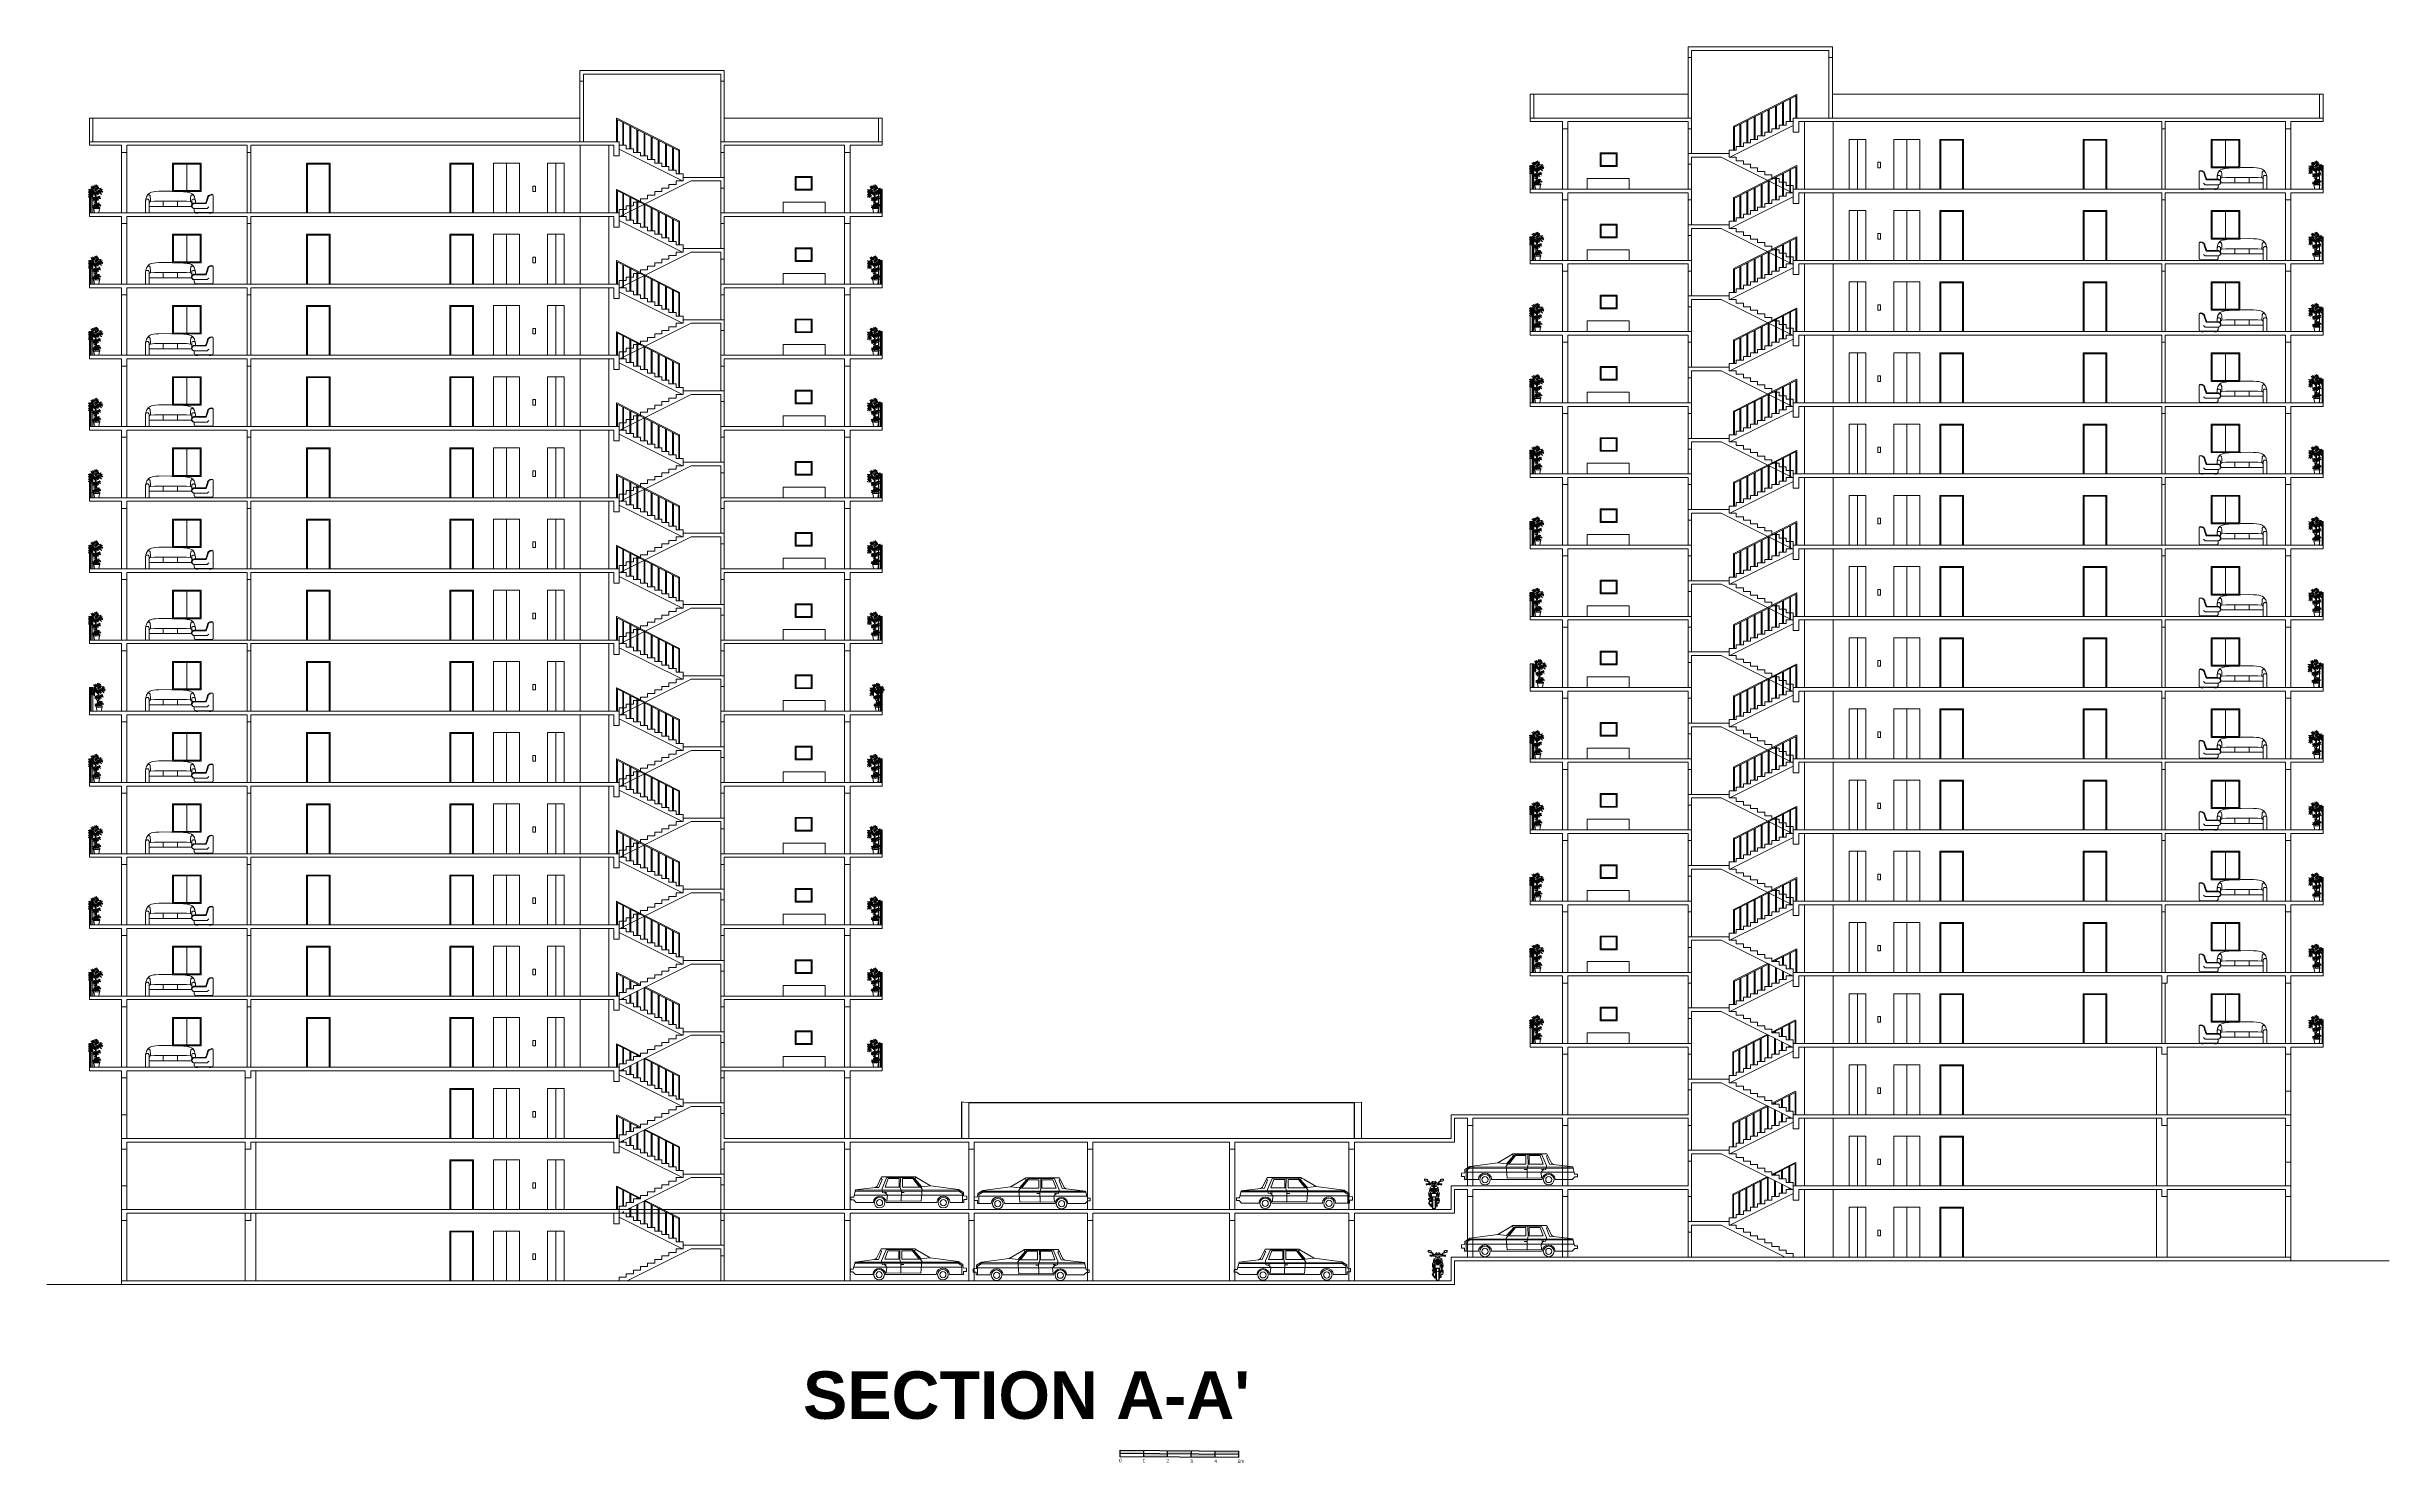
# Model space of a CAD drawing. Header units: inches. Extents: x 1090 to 1325, y 2 to 154.
# Drawn here: x 1226.5 to 1325.1, y 94.5 to 154.2 of the extents above; entities that cross this region are included whole.
import ezdxf

# ---------------------------------------------------------------- set-up
doc = ezdxf.new("R2010")
doc.units = ezdxf.units.IN
doc.header["$MEASUREMENT"] = 0
for name, color, linetype, lineweight in [('car', 253, 'Continuous', 9), ('elev 1', 252, 'Continuous', 9), ('elev 2', 251, 'Continuous', 13), ('FUR', 250, 'Continuous', 9), ('walls', 250, 'Continuous', 18)]:
    doc.layers.add(name, color=color, linetype=linetype, lineweight=lineweight)
doc.layers.add('TREE', color=104, linetype='Continuous', lineweight=5, transparency=0.2)
doc.styles.get("Standard").update_dxf_attribs({"font": 'arial.ttf'})

msp = doc.modelspace()

# ---------------------------------------------------------------- hatches: boundary and pattern name
h = msp.add_hatch(color=256)
h.dxf.hatch_style = 1
h.paths.add_polyline_path([(1272.651, 94.928), (1272.652, 95.065), (1271.652, 95.072), (1271.651, 94.936)])
h.paths.add_polyline_path([(1272.651, 94.928), (1272.65, 94.792), (1273.65, 94.785), (1273.651, 94.921)])
h.paths.add_polyline_path([(1274.651, 94.914), (1274.652, 95.051), (1273.652, 95.058), (1273.651, 94.921)])
h.paths.add_polyline_path([(1274.651, 94.914), (1274.65, 94.777), (1275.65, 94.77), (1275.651, 94.907)])
h.paths.add_polyline_path([(1275.652, 95.044), (1275.651, 94.907), (1276.651, 94.9), (1276.652, 95.037)])

# ---------------------------------------------------------------- linework, layer by layer
for p, q in [((1264.977, 109.752), (1264.977, 108.213)), ((1281.521, 109.713), (1265.277, 109.713)), ((1281.521, 108.213), (1281.521, 109.713)), ((1271.65, 94.799), (1271.652, 95.072)), ((1276.65, 94.763), (1271.65, 94.799)), ((1276.651, 94.9), (1271.651, 94.936)), ((1271.652, 95.072), (1276.652, 95.037)), ((1272.65, 94.792), (1272.652, 95.065)), ((1273.65, 94.785), (1273.652, 95.058)), ((1274.65, 94.777), (1274.652, 95.051)), ((1275.65, 94.77), (1275.652, 95.044)), ((1276.65, 94.763), (1276.652, 95.037))]:
    msp.add_line(p, q)
at = {"layer": 'car'}
for p, q in [((1288.198, 107.566), (1288.082, 107.5)), ((1288.159, 107.544), (1288.229, 107.489)), ((1289.618, 107.566), (1288.198, 107.566)), ((1288.827, 107.533), (1288.291, 107.522)), ((1288.835, 107.112), (1288.827, 107.533)), ((1288.827, 107.533), (1289.409, 107.522)), ((1289.813, 107.167), (1289.618, 107.566)), ((1261.414, 106.198), (1261.608, 106.597)), ((1261.585, 106.541), (1261.624, 106.486)), ((1261.608, 106.597), (1263.028, 106.597)), ((1261.818, 106.552), (1261.624, 106.098)), ((1262.4, 106.564), (1261.818, 106.552)), ((1262.392, 106.142), (1262.4, 106.564)), ((1262.4, 106.564), (1262.935, 106.552)), ((1262.935, 106.552), (1263.315, 106.076)), ((1263.067, 106.575), (1262.997, 106.519)), ((1263.028, 106.597), (1263.145, 106.53)), ((1267.68, 106.552), (1267.564, 106.486)), ((1269.1, 106.552), (1267.68, 106.552)), ((1269.294, 106.153), (1269.1, 106.552)), ((1277.655, 106.167), (1277.849, 106.566)), ((1277.849, 106.566), (1279.269, 106.566)), ((1279.308, 106.544), (1279.238, 106.488)), ((1279.269, 106.566), (1279.386, 106.499)), ((1286.165, 106.768), (1286.025, 106.757)), ((1286.025, 106.757), (1286.025, 106.612)), ((1286.025, 106.612), (1286.157, 106.612)), ((1286.157, 106.612), (1286.157, 106.49)), ((1286.173, 106.901), (1286.165, 106.768)), ((1286.382, 107.034), (1286.173, 106.901)), ((1286.367, 106.956), (1286.219, 106.868)), ((1286.219, 106.868), (1286.219, 106.49)), ((1286.219, 106.79), (1290.773, 106.79)), ((1290.724, 106.967), (1286.277, 106.967)), ((1286.348, 107.012), (1290.716, 107.001)), ((1286.374, 107.012), (1286.367, 106.956)), ((1287.554, 107.189), (1286.382, 107.034)), ((1288.082, 107.5), (1287.554, 107.189)), ((1287.927, 107.145), (1287.562, 107.189)), ((1288.291, 107.522), (1287.911, 107.045)), ((1287.911, 107.045), (1287.95, 106.546)), ((1288.229, 107.489), (1287.927, 107.145)), ((1287.95, 106.546), (1288.796, 106.557)), ((1288.299, 107.489), (1288.02, 107.134)), ((1288.02, 107.134), (1288.742, 107.134)), ((1288.742, 107.489), (1288.299, 107.489)), ((1288.664, 106.901), (1288.765, 106.901)), ((1288.742, 107.134), (1288.742, 107.489)), ((1288.788, 106.967), (1288.835, 107.112)), ((1288.796, 106.557), (1288.788, 106.967)), ((1289.401, 106.557), (1288.796, 106.546)), ((1288.873, 107.489), (1288.873, 107.134)), ((1289.339, 107.489), (1288.873, 107.489)), ((1288.873, 107.134), (1289.471, 107.134)), ((1289.471, 107.134), (1289.339, 107.489)), ((1289.456, 106.879), (1289.378, 106.79)), ((1289.378, 106.79), (1289.401, 106.557)), ((1289.401, 106.912), (1289.494, 106.923)), ((1289.409, 107.522), (1289.603, 107.067)), ((1289.58, 106.912), (1289.456, 106.879)), ((1289.603, 107.067), (1289.58, 106.912)), ((1289.642, 107.511), (1289.603, 107.455)), ((1289.603, 107.455), (1289.735, 107.123)), ((1289.735, 107.123), (1289.906, 107.112)), ((1289.898, 107.112), (1289.813, 107.167)), ((1290.713, 107.012), (1289.898, 107.112)), ((1290.697, 106.49), (1290.806, 106.601)), ((1290.79, 106.712), (1290.713, 107.012)), ((1290.915, 106.712), (1290.79, 106.712)), ((1290.806, 106.601), (1290.915, 106.601)), ((1290.915, 106.601), (1290.915, 106.712)), ((1260.312, 105.632), (1260.312, 105.743)), ((1260.312, 105.743), (1260.436, 105.743)), ((1260.421, 105.632), (1260.312, 105.632)), ((1260.529, 105.521), (1260.421, 105.632)), ((1260.436, 105.743), (1260.514, 106.042)), ((1265.007, 105.821), (1260.453, 105.821)), ((1260.502, 105.998), (1264.949, 105.998)), ((1264.879, 106.042), (1260.511, 106.031)), ((1260.514, 106.042), (1261.329, 106.142)), ((1261.492, 106.153), (1261.321, 106.142)), ((1261.329, 106.142), (1261.414, 106.198)), ((1261.624, 106.486), (1261.492, 106.153)), ((1261.624, 106.098), (1261.647, 105.943)), ((1261.647, 105.943), (1261.771, 105.909)), ((1261.825, 105.943), (1261.732, 105.954)), ((1261.756, 106.164), (1261.887, 106.519)), ((1262.353, 106.164), (1261.756, 106.164)), ((1261.771, 105.909), (1261.849, 105.821)), ((1261.849, 105.821), (1261.825, 105.588)), ((1261.825, 105.588), (1262.431, 105.577)), ((1261.887, 106.519), (1262.353, 106.519)), ((1262.353, 106.519), (1262.353, 106.164)), ((1262.438, 105.998), (1262.392, 106.142)), ((1262.431, 105.588), (1262.438, 105.998)), ((1263.277, 105.577), (1262.431, 105.588)), ((1262.563, 105.931), (1262.462, 105.931)), ((1262.485, 106.164), (1262.485, 106.519)), ((1262.485, 106.519), (1262.927, 106.519)), ((1263.207, 106.164), (1262.485, 106.164)), ((1262.927, 106.519), (1263.207, 106.164)), ((1262.997, 106.519), (1263.3, 106.175)), ((1263.145, 106.53), (1263.672, 106.22)), ((1263.315, 106.076), (1263.277, 105.577)), ((1263.3, 106.175), (1263.665, 106.22)), ((1263.672, 106.22), (1264.844, 106.064)), ((1264.844, 106.064), (1265.054, 105.931)), ((1264.852, 106.042), (1264.86, 105.987)), ((1264.86, 105.987), (1265.007, 105.898)), ((1265.007, 105.898), (1265.007, 105.521)), ((1265.054, 105.931), (1265.062, 105.798)), ((1265.062, 105.798), (1265.201, 105.787)), ((1265.201, 105.643), (1265.069, 105.643)), ((1265.069, 105.643), (1265.069, 105.521)), ((1265.201, 105.787), (1265.201, 105.643)), ((1265.647, 105.754), (1265.507, 105.743)), ((1265.507, 105.743), (1265.507, 105.598)), ((1265.507, 105.598), (1265.639, 105.598)), ((1265.639, 105.598), (1265.639, 105.476)), ((1265.655, 105.887), (1265.647, 105.754)), ((1265.864, 106.02), (1265.655, 105.887)), ((1265.849, 105.942), (1265.701, 105.853)), ((1265.701, 105.853), (1265.701, 105.476)), ((1265.701, 105.776), (1270.255, 105.776)), ((1270.206, 105.953), (1265.759, 105.953)), ((1265.829, 105.998), (1270.197, 105.986)), ((1265.856, 105.998), (1265.849, 105.942)), ((1267.036, 106.175), (1265.864, 106.02)), ((1267.564, 106.486), (1267.036, 106.175)), ((1267.408, 106.131), (1267.044, 106.175)), ((1267.773, 106.508), (1267.393, 106.031)), ((1267.393, 106.031), (1267.432, 105.532)), ((1267.711, 106.475), (1267.408, 106.131)), ((1267.781, 106.475), (1267.502, 106.12)), ((1267.502, 106.12), (1268.223, 106.12)), ((1267.641, 106.53), (1267.711, 106.475)), ((1268.309, 106.519), (1267.773, 106.508)), ((1268.223, 106.475), (1267.781, 106.475)), ((1268.146, 105.887), (1268.247, 105.887)), ((1268.223, 106.12), (1268.223, 106.475)), ((1268.27, 105.953), (1268.316, 106.097)), ((1268.278, 105.543), (1268.27, 105.953)), ((1268.316, 106.097), (1268.309, 106.519)), ((1268.309, 106.519), (1268.891, 106.508)), ((1268.355, 106.475), (1268.355, 106.12)), ((1268.821, 106.475), (1268.355, 106.475)), ((1268.355, 106.12), (1268.953, 106.12)), ((1268.953, 106.12), (1268.821, 106.475)), ((1268.937, 105.865), (1268.86, 105.776)), ((1268.86, 105.776), (1268.883, 105.543)), ((1268.883, 105.898), (1268.976, 105.909)), ((1268.891, 106.508), (1269.085, 106.053)), ((1269.062, 105.898), (1268.937, 105.865)), ((1269.085, 106.053), (1269.062, 105.898)), ((1269.124, 106.497), (1269.085, 106.441)), ((1269.085, 106.441), (1269.217, 106.109)), ((1269.217, 106.109), (1269.387, 106.097)), ((1269.38, 106.097), (1269.294, 106.153)), ((1270.195, 105.998), (1269.38, 106.097)), ((1270.179, 105.476), (1270.288, 105.587)), ((1270.272, 105.698), (1270.195, 105.998)), ((1270.396, 105.698), (1270.272, 105.698)), ((1270.288, 105.587), (1270.396, 105.587)), ((1270.396, 105.587), (1270.396, 105.698)), ((1276.553, 105.601), (1276.553, 105.712)), ((1276.553, 105.712), (1276.677, 105.712)), ((1276.662, 105.601), (1276.553, 105.601)), ((1276.77, 105.49), (1276.662, 105.601)), ((1276.677, 105.712), (1276.755, 106.011)), ((1281.248, 105.79), (1276.694, 105.79)), ((1276.743, 105.967), (1281.19, 105.967)), ((1281.12, 106.011), (1276.752, 106)), ((1276.755, 106.011), (1277.57, 106.111)), ((1277.733, 106.122), (1277.562, 106.111)), ((1277.57, 106.111), (1277.655, 106.167)), ((1277.864, 106.455), (1277.733, 106.122)), ((1277.826, 106.51), (1277.864, 106.455)), ((1278.058, 106.521), (1277.864, 106.067)), ((1277.864, 106.067), (1277.888, 105.912)), ((1277.888, 105.912), (1278.012, 105.878)), ((1278.066, 105.912), (1277.973, 105.923)), ((1277.996, 106.133), (1278.128, 106.488)), ((1278.594, 106.133), (1277.996, 106.133)), ((1278.012, 105.878), (1278.09, 105.79)), ((1278.641, 106.533), (1278.058, 106.521)), ((1278.09, 105.79), (1278.066, 105.557)), ((1278.066, 105.557), (1278.672, 105.546)), ((1278.128, 106.488), (1278.594, 106.488)), ((1278.594, 106.488), (1278.594, 106.133)), ((1278.633, 106.111), (1278.641, 106.533)), ((1278.679, 105.967), (1278.633, 106.111)), ((1278.641, 106.533), (1279.176, 106.521)), ((1278.672, 105.557), (1278.679, 105.967)), ((1279.518, 105.546), (1278.672, 105.557)), ((1278.804, 105.9), (1278.703, 105.9)), ((1278.726, 106.133), (1278.726, 106.488)), ((1278.726, 106.488), (1279.168, 106.488)), ((1279.448, 106.133), (1278.726, 106.133)), ((1279.168, 106.488), (1279.448, 106.133)), ((1279.176, 106.521), (1279.556, 106.045)), ((1279.238, 106.488), (1279.541, 106.144)), ((1279.386, 106.499), (1279.913, 106.189)), ((1279.556, 106.045), (1279.518, 105.546)), ((1279.541, 106.144), (1279.906, 106.189)), ((1279.913, 106.189), (1281.085, 106.034)), ((1281.085, 106.034), (1281.295, 105.9)), ((1281.093, 106.011), (1281.101, 105.956)), ((1281.101, 105.956), (1281.248, 105.867)), ((1281.248, 105.867), (1281.248, 105.49)), ((1281.295, 105.9), (1281.303, 105.767)), ((1281.303, 105.767), (1281.442, 105.756)), ((1281.442, 105.612), (1281.31, 105.612)), ((1281.31, 105.612), (1281.31, 105.49)), ((1281.442, 105.756), (1281.442, 105.612)), ((1284.544, 106.298), (1284.651, 106.309)), ((1284.546, 106.269), (1284.544, 106.298)), ((1284.546, 106.269), (1284.655, 106.283)), ((1284.565, 106.263), (1284.607, 106.277)), ((1284.641, 105.668), (1284.643, 105.654)), ((1284.655, 105.685), (1284.712, 105.688)), ((1284.662, 106.275), (1284.662, 106.3)), ((1284.662, 106.3), (1284.674, 106.3)), ((1284.674, 106.275), (1284.662, 106.275)), ((1284.663, 106.276), (1284.663, 106.299)), ((1284.663, 106.299), (1284.673, 106.299)), ((1284.673, 106.276), (1284.663, 106.276)), ((1284.673, 106.299), (1284.673, 106.276)), ((1284.674, 106.3), (1284.674, 106.275)), ((1284.679, 105.555), (1284.788, 105.557)), ((1284.736, 106.07), (1284.739, 106.105)), ((1284.761, 106.07), (1284.736, 106.07)), ((1284.736, 105.819), (1284.766, 105.819)), ((1284.736, 105.808), (1284.767, 105.808)), ((1284.736, 105.8), (1284.767, 105.8)), ((1284.736, 105.784), (1284.767, 105.784)), ((1284.736, 105.768), (1284.768, 105.768)), ((1284.736, 105.754), (1284.77, 105.754)), ((1284.736, 105.741), (1284.786, 105.741)), ((1284.736, 105.728), (1284.787, 105.728)), ((1284.736, 105.709), (1284.787, 105.709)), ((1284.736, 105.701), (1284.787, 105.701)), ((1284.736, 105.69), (1284.787, 105.69)), ((1284.736, 105.679), (1284.787, 105.679)), ((1284.736, 105.669), (1284.787, 105.669)), ((1284.736, 105.663), (1284.787, 105.663)), ((1284.736, 105.653), (1284.787, 105.653)), ((1284.736, 105.642), (1284.787, 105.642)), ((1284.739, 106.105), (1285.003, 106.105)), ((1284.753, 105.603), (1284.753, 105.837)), ((1284.761, 106.072), (1284.871, 106.102)), ((1284.768, 105.768), (1284.771, 105.609)), ((1284.769, 105.76), (1284.974, 105.76)), ((1284.775, 105.897), (1284.966, 105.897)), ((1284.783, 105.749), (1284.823, 105.633)), ((1284.87, 106.019), (1284.794, 106.019)), ((1284.799, 105.703), (1284.795, 105.694)), ((1284.795, 105.694), (1284.795, 105.31)), ((1284.817, 105.748), (1284.799, 105.703)), ((1284.856, 105.748), (1284.817, 105.748)), ((1284.817, 105.651), (1284.817, 105.748)), ((1284.817, 105.257), (1284.817, 105.651)), ((1284.819, 105.976), (1284.87, 105.976)), ((1284.819, 105.976), (1284.924, 105.976)), ((1284.821, 105.94), (1284.822, 105.957)), ((1284.821, 105.94), (1284.922, 105.94)), ((1284.832, 105.967), (1284.913, 105.967)), ((1284.843, 106.047), (1284.843, 105.976)), ((1284.92, 105.748), (1284.856, 105.748)), ((1284.87, 105.976), (1284.87, 106.049)), ((1284.87, 106.049), (1284.87, 105.976)), ((1284.954, 106.005), (1284.87, 106.005)), ((1284.87, 105.976), (1284.924, 105.976)), ((1284.982, 106.072), (1284.871, 106.102)), ((1284.881, 106.049), (1284.881, 105.976)), ((1284.92, 105.633), (1284.96, 105.75)), ((1284.92, 105.748), (1284.92, 105.635)), ((1284.943, 105.7), (1284.92, 105.748)), ((1284.92, 105.635), (1284.92, 105.257)), ((1284.922, 105.94), (1284.921, 105.957)), ((1284.945, 105.694), (1284.943, 105.7)), ((1284.945, 105.31), (1284.945, 105.694)), ((1284.982, 106.07), (1285.006, 106.07)), ((1285.006, 106.07), (1285.004, 106.105)), ((1285.069, 106.3), (1285.069, 106.275)), ((1285.081, 106.3), (1285.069, 106.3)), ((1285.069, 106.275), (1285.081, 106.275)), ((1285.07, 106.299), (1285.07, 106.276)), ((1285.08, 106.299), (1285.07, 106.299)), ((1285.07, 106.276), (1285.08, 106.276)), ((1285.08, 106.276), (1285.08, 106.299)), ((1285.081, 106.275), (1285.081, 106.3)), ((1285.197, 106.269), (1285.087, 106.283)), ((1285.199, 106.298), (1285.092, 106.309)), ((1285.178, 106.263), (1285.136, 106.277)), ((1285.197, 106.269), (1285.199, 106.298)), ((1286.157, 106.49), (1286.739, 106.49)), ((1287.298, 106.49), (1289.432, 106.49)), ((1289.968, 106.49), (1290.697, 106.49)), ((1261.259, 105.521), (1260.529, 105.521)), ((1263.929, 105.521), (1261.794, 105.521)), ((1265.069, 105.521), (1264.487, 105.521)), ((1265.639, 105.476), (1266.221, 105.476)), ((1266.78, 105.476), (1268.914, 105.476)), ((1267.432, 105.532), (1268.278, 105.543)), ((1268.883, 105.543), (1268.278, 105.532)), ((1269.45, 105.476), (1270.179, 105.476)), ((1277.5, 105.49), (1276.77, 105.49)), ((1280.169, 105.49), (1278.035, 105.49)), ((1281.31, 105.49), (1280.728, 105.49)), ((1284.637, 105.484), (1284.665, 105.487)), ((1284.643, 105.471), (1284.637, 105.484)), ((1284.656, 105.473), (1284.643, 105.471)), ((1284.712, 105.393), (1284.656, 105.473)), ((1284.701, 105.429), (1284.718, 105.409)), ((1284.739, 105.395), (1284.712, 105.393)), ((1284.753, 105.414), (1284.718, 105.409)), ((1284.741, 105.359), (1284.739, 105.395)), ((1284.767, 105.35), (1284.751, 105.35)), ((1284.761, 105.404), (1284.753, 105.414)), ((1284.761, 105.404), (1284.791, 105.421)), ((1284.777, 105.372), (1284.777, 105.36)), ((1284.795, 105.393), (1284.78, 105.38)), ((1284.795, 105.31), (1284.817, 105.257)), ((1284.92, 105.257), (1284.817, 105.257)), ((1284.817, 105.257), (1284.817, 105.257)), ((1284.817, 105.257), (1284.817, 105.257)), ((1284.817, 105.257), (1284.817, 105.257)), ((1284.817, 105.257), (1284.817, 105.257)), ((1284.817, 105.257), (1284.817, 105.257)), ((1284.817, 105.257), (1284.817, 105.257)), ((1284.92, 105.257), (1284.945, 105.31)), ((1284.945, 105.437), (1284.991, 105.406)), ((1284.945, 105.414), (1284.986, 105.395)), ((1284.986, 105.395), (1284.988, 105.358)), ((1284.988, 105.358), (1285.018, 105.358)), ((1285.018, 105.406), (1284.991, 105.406)), ((1285.018, 105.358), (1285.018, 105.406)), ((1286.165, 103.741), (1286.025, 103.73)), ((1286.025, 103.73), (1286.025, 103.586)), ((1286.025, 103.586), (1286.157, 103.586)), ((1286.157, 103.586), (1286.157, 103.464)), ((1286.173, 103.874), (1286.165, 103.741)), ((1286.382, 104.007), (1286.173, 103.874)), ((1286.367, 103.929), (1286.219, 103.841)), ((1286.219, 103.841), (1286.219, 103.464)), ((1286.219, 103.763), (1290.773, 103.763)), ((1290.724, 103.94), (1286.277, 103.94)), ((1286.348, 103.985), (1290.716, 103.974)), ((1286.374, 103.985), (1286.367, 103.929)), ((1287.554, 104.162), (1286.382, 104.007)), ((1288.082, 104.473), (1287.554, 104.162)), ((1287.927, 104.118), (1287.562, 104.162)), ((1288.291, 104.495), (1287.911, 104.018)), ((1287.911, 104.018), (1287.95, 103.519)), ((1288.229, 104.462), (1287.927, 104.118)), ((1288.299, 104.462), (1288.02, 104.107)), ((1288.02, 104.107), (1288.742, 104.107)), ((1288.198, 104.539), (1288.082, 104.473)), ((1288.159, 104.517), (1288.229, 104.462)), ((1289.618, 104.539), (1288.198, 104.539)), ((1288.827, 104.506), (1288.291, 104.495)), ((1288.742, 104.462), (1288.299, 104.462)), ((1288.664, 103.874), (1288.765, 103.874)), ((1288.742, 104.107), (1288.742, 104.462)), ((1288.788, 103.94), (1288.835, 104.085)), ((1288.796, 103.53), (1288.788, 103.94)), ((1288.835, 104.085), (1288.827, 104.506)), ((1288.827, 104.506), (1289.409, 104.495)), ((1288.873, 104.462), (1288.873, 104.107)), ((1289.339, 104.462), (1288.873, 104.462)), ((1288.873, 104.107), (1289.471, 104.107)), ((1289.471, 104.107), (1289.339, 104.462)), ((1289.456, 103.852), (1289.378, 103.763)), ((1289.378, 103.763), (1289.401, 103.53)), ((1289.401, 103.885), (1289.494, 103.896)), ((1289.409, 104.495), (1289.603, 104.04)), ((1289.58, 103.885), (1289.456, 103.852)), ((1289.603, 104.04), (1289.58, 103.885)), ((1289.642, 104.484), (1289.603, 104.428)), ((1289.603, 104.428), (1289.735, 104.096)), ((1289.813, 104.14), (1289.618, 104.539)), ((1289.735, 104.096), (1289.906, 104.085)), ((1289.898, 104.085), (1289.813, 104.14)), ((1290.713, 103.985), (1289.898, 104.085)), ((1290.79, 103.685), (1290.713, 103.985)), ((1290.915, 103.685), (1290.79, 103.685)), ((1290.915, 103.575), (1290.915, 103.685)), ((1260.292, 102.596), (1260.292, 102.707)), ((1260.292, 102.707), (1260.416, 102.707)), ((1260.401, 102.596), (1260.292, 102.596)), ((1260.51, 102.485), (1260.401, 102.596)), ((1260.416, 102.707), (1260.494, 103.007)), ((1264.987, 102.785), (1260.434, 102.785)), ((1260.482, 102.962), (1264.929, 102.962)), ((1264.859, 103.007), (1260.491, 102.995)), ((1260.494, 103.007), (1261.309, 103.106)), ((1261.472, 103.117), (1261.301, 103.106)), ((1261.309, 103.106), (1261.394, 103.162)), ((1261.394, 103.162), (1261.588, 103.561)), ((1261.604, 103.45), (1261.472, 103.117)), ((1261.565, 103.506), (1261.604, 103.45)), ((1261.588, 103.561), (1263.008, 103.561)), ((1261.798, 103.517), (1261.604, 103.062)), ((1261.604, 103.062), (1261.627, 102.907)), ((1261.627, 102.907), (1261.751, 102.873)), ((1261.806, 102.907), (1261.712, 102.918)), ((1261.736, 103.129), (1261.868, 103.483)), ((1262.333, 103.129), (1261.736, 103.129)), ((1261.751, 102.873), (1261.829, 102.785)), ((1262.38, 103.528), (1261.798, 103.517)), ((1261.829, 102.785), (1261.806, 102.552)), ((1261.868, 103.483), (1262.333, 103.483)), ((1262.333, 103.483), (1262.333, 103.129)), ((1262.372, 103.106), (1262.38, 103.528)), ((1262.419, 102.962), (1262.372, 103.106)), ((1262.38, 103.528), (1262.915, 103.517)), ((1262.411, 102.552), (1262.419, 102.962)), ((1262.543, 102.896), (1262.442, 102.896)), ((1262.465, 103.129), (1262.465, 103.483)), ((1262.465, 103.483), (1262.908, 103.483)), ((1263.187, 103.129), (1262.465, 103.129)), ((1262.908, 103.483), (1263.187, 103.129)), ((1262.915, 103.517), (1263.296, 103.04)), ((1263.047, 103.539), (1262.977, 103.483)), ((1262.977, 103.483), (1263.28, 103.14)), ((1263.008, 103.561), (1263.125, 103.494)), ((1263.125, 103.494), (1263.653, 103.184)), ((1263.296, 103.04), (1263.257, 102.541)), ((1263.28, 103.14), (1263.645, 103.184)), ((1263.653, 103.184), (1264.825, 103.029)), ((1264.825, 103.029), (1265.034, 102.896)), ((1264.832, 103.007), (1264.84, 102.951)), ((1264.84, 102.951), (1264.987, 102.862)), ((1264.987, 102.862), (1264.987, 102.485)), ((1265.034, 102.896), (1265.042, 102.763)), ((1265.042, 102.763), (1265.182, 102.751)), ((1265.182, 102.607), (1265.05, 102.607)), ((1265.05, 102.607), (1265.05, 102.485)), ((1265.182, 102.751), (1265.182, 102.607)), ((1265.597, 102.737), (1265.457, 102.726)), ((1265.457, 102.726), (1265.457, 102.582)), ((1265.604, 102.87), (1265.597, 102.737)), ((1265.814, 103.003), (1265.604, 102.87)), ((1265.798, 102.925), (1265.651, 102.837)), ((1265.651, 102.837), (1265.651, 102.46)), ((1265.651, 102.759), (1270.205, 102.759)), ((1270.156, 102.937), (1265.709, 102.937)), ((1265.779, 102.981), (1270.147, 102.97)), ((1265.806, 102.981), (1265.798, 102.925)), ((1266.986, 103.158), (1265.814, 103.003)), ((1267.514, 103.469), (1266.986, 103.158)), ((1267.358, 103.114), (1266.994, 103.158)), ((1267.723, 103.491), (1267.343, 103.014)), ((1267.343, 103.014), (1267.382, 102.515)), ((1267.661, 103.458), (1267.358, 103.114)), ((1267.731, 103.458), (1267.452, 103.103)), ((1267.452, 103.103), (1268.173, 103.103)), ((1267.63, 103.535), (1267.514, 103.469)), ((1267.591, 103.513), (1267.661, 103.458)), ((1269.05, 103.535), (1267.63, 103.535)), ((1268.259, 103.502), (1267.723, 103.491)), ((1268.173, 103.458), (1267.731, 103.458)), ((1268.096, 102.87), (1268.197, 102.87)), ((1268.173, 103.103), (1268.173, 103.458)), ((1268.22, 102.937), (1268.266, 103.081)), ((1268.228, 102.526), (1268.22, 102.937)), ((1268.266, 103.081), (1268.259, 103.502)), ((1268.259, 103.502), (1268.841, 103.491)), ((1268.305, 103.458), (1268.305, 103.103)), ((1268.771, 103.458), (1268.305, 103.458)), ((1268.305, 103.103), (1268.903, 103.103)), ((1268.903, 103.103), (1268.771, 103.458)), ((1268.887, 102.848), (1268.81, 102.759)), ((1268.81, 102.759), (1268.833, 102.526)), ((1268.833, 102.881), (1268.926, 102.892)), ((1268.841, 103.491), (1269.035, 103.036)), ((1269.011, 102.881), (1268.887, 102.848)), ((1269.035, 103.036), (1269.011, 102.881)), ((1269.074, 103.48), (1269.035, 103.425)), ((1269.035, 103.425), (1269.167, 103.092)), ((1269.244, 103.136), (1269.05, 103.535)), ((1269.167, 103.092), (1269.337, 103.081)), ((1269.33, 103.081), (1269.244, 103.136)), ((1270.145, 102.981), (1269.33, 103.081)), ((1270.222, 102.681), (1270.145, 102.981)), ((1270.346, 102.681), (1270.222, 102.681)), ((1270.346, 102.571), (1270.346, 102.681)), ((1276.46, 102.585), (1276.46, 102.696)), ((1276.46, 102.696), (1276.584, 102.696)), ((1276.584, 102.696), (1276.662, 102.995)), ((1281.155, 102.773), (1276.601, 102.773)), ((1276.65, 102.951), (1281.097, 102.951)), ((1281.027, 102.995), (1276.659, 102.984)), ((1276.662, 102.995), (1277.477, 103.095)), ((1277.64, 103.106), (1277.469, 103.095)), ((1277.477, 103.095), (1277.562, 103.15)), ((1277.562, 103.15), (1277.756, 103.55)), ((1277.771, 103.439), (1277.64, 103.106)), ((1277.733, 103.494), (1277.771, 103.439)), ((1277.756, 103.55), (1279.176, 103.55)), ((1277.965, 103.505), (1277.771, 103.051)), ((1277.771, 103.051), (1277.795, 102.895)), ((1277.795, 102.895), (1277.919, 102.862)), ((1277.973, 102.895), (1277.88, 102.906)), ((1277.903, 103.117), (1278.035, 103.472)), ((1278.501, 103.117), (1277.903, 103.117)), ((1277.919, 102.862), (1277.997, 102.773)), ((1278.548, 103.516), (1277.965, 103.505)), ((1277.997, 102.773), (1277.973, 102.54)), ((1278.035, 103.472), (1278.501, 103.472)), ((1278.501, 103.472), (1278.501, 103.117)), ((1278.54, 103.095), (1278.548, 103.516)), ((1278.586, 102.951), (1278.54, 103.095)), ((1278.548, 103.516), (1279.083, 103.505)), ((1278.579, 102.54), (1278.586, 102.951)), ((1278.711, 102.884), (1278.61, 102.884)), ((1278.633, 103.117), (1278.633, 103.472)), ((1278.633, 103.472), (1279.075, 103.472)), ((1279.355, 103.117), (1278.633, 103.117)), ((1279.075, 103.472), (1279.355, 103.117)), ((1279.083, 103.505), (1279.463, 103.028)), ((1279.215, 103.527), (1279.145, 103.472)), ((1279.145, 103.472), (1279.448, 103.128)), ((1279.176, 103.55), (1279.293, 103.483)), ((1279.293, 103.483), (1279.82, 103.173)), ((1279.463, 103.028), (1279.424, 102.529)), ((1279.448, 103.128), (1279.813, 103.173)), ((1279.82, 103.173), (1280.992, 103.017)), ((1280.992, 103.017), (1281.202, 102.884)), ((1281, 102.995), (1281.008, 102.94)), ((1281.008, 102.94), (1281.155, 102.851)), ((1281.155, 102.851), (1281.155, 102.474)), ((1281.202, 102.884), (1281.209, 102.751)), ((1281.209, 102.751), (1281.349, 102.74)), ((1281.349, 102.596), (1281.217, 102.596)), ((1281.217, 102.596), (1281.217, 102.474)), ((1281.349, 102.74), (1281.349, 102.596)), ((1284.701, 103.289), (1284.809, 103.3)), ((1284.704, 103.26), (1284.701, 103.289)), ((1284.704, 103.26), (1284.813, 103.274)), ((1284.723, 103.254), (1284.765, 103.268)), ((1284.799, 102.659), (1284.801, 102.646)), ((1284.813, 102.677), (1284.87, 102.679)), ((1284.82, 103.266), (1284.82, 103.292)), ((1284.82, 103.292), (1284.832, 103.292)), ((1284.832, 103.266), (1284.82, 103.266)), ((1284.821, 103.267), (1284.821, 103.29)), ((1284.821, 103.29), (1284.831, 103.29)), ((1284.831, 103.267), (1284.821, 103.267)), ((1284.831, 103.29), (1284.831, 103.267)), ((1284.832, 103.292), (1284.832, 103.266)), ((1284.894, 103.062), (1284.897, 103.096)), ((1284.918, 103.062), (1284.894, 103.062)), ((1284.894, 102.81), (1284.924, 102.81)), ((1284.894, 102.799), (1284.924, 102.799)), ((1284.894, 102.791), (1284.925, 102.791)), ((1284.894, 102.775), (1284.925, 102.775)), ((1284.894, 102.759), (1284.926, 102.759)), ((1284.894, 102.746), (1284.928, 102.746)), ((1284.894, 102.732), (1284.943, 102.732)), ((1284.894, 102.719), (1284.945, 102.719)), ((1284.894, 102.7), (1284.945, 102.7)), ((1284.894, 102.692), (1284.945, 102.692)), ((1284.894, 102.681), (1284.945, 102.681)), ((1284.894, 102.671), (1284.945, 102.671)), ((1284.894, 102.66), (1284.945, 102.66)), ((1284.894, 102.654), (1284.945, 102.654)), ((1284.894, 102.644), (1284.945, 102.644)), ((1284.894, 102.633), (1284.945, 102.633)), ((1284.897, 103.096), (1285.161, 103.096)), ((1284.91, 102.594), (1284.91, 102.829)), ((1284.919, 103.063), (1285.029, 103.093)), ((1284.926, 102.759), (1284.929, 102.6)), ((1284.926, 102.751), (1285.132, 102.751)), ((1284.933, 102.888), (1285.124, 102.888)), ((1284.941, 102.74), (1284.981, 102.625)), ((1285.028, 103.01), (1284.952, 103.01)), ((1284.957, 102.694), (1284.953, 102.686)), ((1284.953, 102.686), (1284.953, 102.301)), ((1284.975, 102.739), (1284.957, 102.694)), ((1285.014, 102.739), (1284.975, 102.739)), ((1284.975, 102.642), (1284.975, 102.739)), ((1284.975, 102.248), (1284.975, 102.642)), ((1284.976, 102.967), (1285.028, 102.967)), ((1284.976, 102.967), (1285.082, 102.967)), ((1284.978, 102.931), (1284.98, 102.948)), ((1284.978, 102.931), (1285.08, 102.931)), ((1284.99, 102.958), (1285.071, 102.958)), ((1285.001, 103.038), (1285.001, 102.967)), ((1285.078, 102.739), (1285.014, 102.739)), ((1285.028, 102.967), (1285.028, 103.04)), ((1285.028, 103.04), (1285.028, 102.967)), ((1285.112, 102.996), (1285.028, 102.996)), ((1285.028, 102.967), (1285.082, 102.967)), ((1285.139, 103.063), (1285.029, 103.093)), ((1285.039, 103.04), (1285.039, 102.967)), ((1285.078, 102.625), (1285.118, 102.741)), ((1285.078, 102.739), (1285.078, 102.626)), ((1285.101, 102.691), (1285.078, 102.739)), ((1285.078, 102.626), (1285.078, 102.248)), ((1285.08, 102.931), (1285.079, 102.948)), ((1285.103, 102.686), (1285.101, 102.691)), ((1285.103, 102.301), (1285.103, 102.686)), ((1285.14, 103.062), (1285.164, 103.062)), ((1285.164, 103.062), (1285.162, 103.096)), ((1285.226, 103.292), (1285.226, 103.266)), ((1285.239, 103.292), (1285.226, 103.292)), ((1285.226, 103.266), (1285.239, 103.266)), ((1285.228, 103.29), (1285.228, 103.267)), ((1285.237, 103.29), (1285.228, 103.29)), ((1285.228, 103.267), (1285.237, 103.267)), ((1285.237, 103.267), (1285.237, 103.29)), ((1285.239, 103.266), (1285.239, 103.292)), ((1285.354, 103.26), (1285.245, 103.274)), ((1285.357, 103.289), (1285.249, 103.3)), ((1285.336, 103.254), (1285.294, 103.268)), ((1285.354, 103.26), (1285.357, 103.289)), ((1286.157, 103.464), (1286.739, 103.464)), ((1287.298, 103.464), (1289.432, 103.464)), ((1287.95, 103.519), (1288.796, 103.53)), ((1289.401, 103.53), (1288.796, 103.519)), ((1289.968, 103.464), (1290.697, 103.464)), ((1290.697, 103.464), (1290.806, 103.575)), ((1290.806, 103.575), (1290.915, 103.575)), ((1261.239, 102.485), (1260.51, 102.485)), ((1263.909, 102.485), (1261.775, 102.485)), ((1261.806, 102.552), (1262.411, 102.541)), ((1263.257, 102.541), (1262.411, 102.552)), ((1265.05, 102.485), (1264.468, 102.485)), ((1265.457, 102.582), (1265.589, 102.582)), ((1265.589, 102.582), (1265.589, 102.46)), ((1265.589, 102.46), (1266.171, 102.46)), ((1266.73, 102.46), (1268.864, 102.46)), ((1267.382, 102.515), (1268.228, 102.526)), ((1268.833, 102.526), (1268.228, 102.515)), ((1269.4, 102.46), (1270.129, 102.46)), ((1270.129, 102.46), (1270.238, 102.571)), ((1270.238, 102.571), (1270.346, 102.571)), ((1276.569, 102.585), (1276.46, 102.585)), ((1276.677, 102.474), (1276.569, 102.585)), ((1277.407, 102.474), (1276.677, 102.474)), ((1280.076, 102.474), (1277.942, 102.474)), ((1277.973, 102.54), (1278.579, 102.529)), ((1279.424, 102.529), (1278.579, 102.54)), ((1281.217, 102.474), (1280.635, 102.474)), ((1284.795, 102.475), (1284.823, 102.478)), ((1284.8, 102.462), (1284.795, 102.475)), ((1284.814, 102.464), (1284.8, 102.462)), ((1284.87, 102.384), (1284.814, 102.464)), ((1284.837, 102.546), (1284.946, 102.548)), ((1284.859, 102.42), (1284.876, 102.4)), ((1284.897, 102.387), (1284.87, 102.384)), ((1284.91, 102.405), (1284.876, 102.4)), ((1284.899, 102.35), (1284.897, 102.387)), ((1284.924, 102.341), (1284.909, 102.341)), ((1284.918, 102.395), (1284.91, 102.405)), ((1284.918, 102.395), (1284.949, 102.412)), ((1284.934, 102.363), (1284.934, 102.351)), ((1284.953, 102.385), (1284.938, 102.371)), ((1284.953, 102.301), (1284.975, 102.248)), ((1285.078, 102.248), (1284.975, 102.248)), ((1284.975, 102.248), (1284.975, 102.248)), ((1284.975, 102.248), (1284.975, 102.248)), ((1284.975, 102.248), (1284.975, 102.248)), ((1284.975, 102.248), (1284.975, 102.248)), ((1284.975, 102.248), (1284.975, 102.248)), ((1284.975, 102.248), (1284.975, 102.248)), ((1285.078, 102.248), (1285.103, 102.301)), ((1285.103, 102.428), (1285.149, 102.397)), ((1285.103, 102.405), (1285.143, 102.387)), ((1285.143, 102.387), (1285.146, 102.349)), ((1285.146, 102.349), (1285.176, 102.349)), ((1285.176, 102.397), (1285.149, 102.397)), ((1285.176, 102.349), (1285.176, 102.397))]:
    msp.add_line(p, q, dxfattribs=at)
for centre, radius in [((1287.019, 106.479), 0.222), ((1287.019, 106.479), 0.131), ((1289.704, 106.479), 0.222), ((1289.704, 106.479), 0.127), ((1261.523, 105.51), 0.222), ((1261.523, 105.51), 0.127), ((1264.208, 105.51), 0.222), ((1264.208, 105.51), 0.131), ((1266.5, 105.465), 0.222), ((1266.5, 105.465), 0.131), ((1269.186, 105.465), 0.222), ((1269.186, 105.465), 0.127), ((1277.764, 105.479), 0.222), ((1277.764, 105.479), 0.127), ((1280.449, 105.479), 0.222), ((1280.449, 105.479), 0.131), ((1284.689, 106.271), 0.00748), ((1284.712, 105.881), 0.0253), ((1285.031, 105.881), 0.0253), ((1285.047, 105.645), 0.0161), ((1285.054, 106.271), 0.00748), ((1287.019, 103.453), 0.222), ((1287.019, 103.453), 0.131), ((1289.704, 103.453), 0.222), ((1289.704, 103.453), 0.127), ((1261.503, 102.474), 0.222), ((1261.503, 102.474), 0.127), ((1264.188, 102.474), 0.222), ((1264.188, 102.474), 0.131), ((1266.45, 102.449), 0.222), ((1269.136, 102.449), 0.222), ((1277.671, 102.463), 0.222), ((1280.356, 102.463), 0.222), ((1280.356, 102.463), 0.131), ((1284.847, 103.262), 0.00748), ((1284.87, 102.872), 0.0253), ((1285.189, 102.872), 0.0253), ((1285.205, 102.636), 0.0161), ((1285.212, 103.262), 0.00748), ((1266.45, 102.449), 0.131), ((1269.136, 102.449), 0.127), ((1277.671, 102.463), 0.127)]:
    msp.add_circle(centre, radius, dxfattribs=at)
for centre, radius, start, end in [((1287.019, 106.477), 0.28, 2.7773, 177.2227), ((1289.7, 106.478), 0.268, 2.771, 177.229), ((1261.527, 105.508), 0.268, 2.771, 177.229), ((1264.208, 105.508), 0.28, 2.7773, 177.2227), ((1266.5, 105.463), 0.28, 2.7773, 177.2227), ((1269.182, 105.463), 0.268, 2.771, 177.229), ((1277.767, 105.477), 0.268, 2.771, 177.229), ((1280.449, 105.477), 0.28, 2.7773, 177.2227), ((1284.486, 106.483), 0.02, 107.51238, 186.45655), ((1284.583, 106.494), 0.117, 186.45655, 208.48305), ((1284.493, 106.476), 0.02, 103.1566, 185.29676), ((1284.535, 106.48), 0.0623, 185.29676, 216.69282), ((1284.514, 106.394), 0.113, 53.91805, 107.51238), ((1284.498, 106.448), 0.02, 208.48305, 231.2819), ((1284.501, 106.455), 0.02, 216.69282, 234.58106), ((1284.556, 106.52), 0.113, 231.2819, 276.05066), ((1284.514, 106.386), 0.112, 47.92602, 103.1566), ((1284.558, 106.535), 0.118, 234.58106, 280.2905), ((1284.566, 106.257), 0.00683, 101.30993, 348.69007), ((1284.502, 106.076), 0.338, 63.30142, 78.77275), ((1282.33, 114.539), 8.582, 285.15317, 285.73823), ((1284.576, 106.438), 0.02, 280.2905, 338.48123), ((1284.561, 106.445), 0.0453, 352.5901, 62.99454), ((1284.557, 106.445), 0.0402, 338.48123, 36.8699), ((1284.625, 106.437), 0.02, 172.5901, 217.92306), ((1284.69, 106.487), 0.102, 217.92306, 255.48978), ((1284.655, 105.67), 0.015, 92.29061, 191.30993), ((1284.666, 105.792), 0.129, 259.14193, 292.20696), ((1284.836, 105.869), 0.193, 142.33972, 209.42155), ((1284.49, 105.53), 0.198, 15.51892, 38.97009), ((1284.663, 105.751), 0.102, 260.67335, 300.81566), ((1284.694, 106.301), 0.0424, 161.56505, 279.85827), ((1284.675, 106.286), 0.0245, 10.34486, 160.16898), ((1284.686, 106.299), 0.0359, 48.9692, 154.23067), ((1284.647, 106.365), 0.015, 5.17674, 63.30142), ((1284.658, 105.729), 0.0936, 269.5389, 307.91089), ((1284.792, 106.378), 0.131, 185.17674, 201.14953), ((1284.66, 106.374), 0.015, 5.61328, 75.48978), ((1284.678, 105.54), 0.0136, 80.16096, 215.82827), ((1284.677, 105.779), 0.01, 209.42155, 222.28215), ((1284.538, 105.652), 0.178, 0.8005, 42.28215), ((1284.774, 106.385), 0.0987, 185.61328, 211.05205), ((1284.718, 105.564), 0.0394, 123.90628, 194.98163), ((1284.713, 105.877), 0.0321, 14.56749, 174.82913), ((1284.713, 105.883), 0.0318, 185.50123, 359.01295), ((1284.89, 105.799), 0.279, 93.74913, 137.70474), ((1285.234, 106.001), 0.549, 165.3959, 181.18981), ((1285.02, 105.816), 0.33, 172.50824, 191.5137), ((1284.756, 105.437), 0.17, 91.15511, 110.47324), ((1284.151, 106.363), 0.56, 349.09924, 356.228), ((1284.757, 105.805), 0.456, 78.77854, 97.05804), ((1284.775, 106.103), 0.0802, 103.37898, 153.35599), ((1284.711, 106.42), 0.0936, 268.2789, 326.96558), ((1284.739, 106.24), 0.0834, 67.34477, 111.33442), ((1284.828, 105.863), 0.127, 122.6503, 158.59483), ((1284.953, 105.735), 0.244, 139.45644, 194.68864), ((1284.661, 105.67), 0.0561, 345.18185, 4.1065), ((1284.611, 106.151), 0.17, 310.35636, 332.30944), ((1284.737, 106.188), 0.0724, 7.67695, 95.24149), ((1284.872, 105.48), 0.639, 78.16353, 102.00775), ((1284.735, 105.883), 0.01, 359.01295, 14.56749), ((1284.795, 105.576), 0.0487, 153.27491, 190.35346), ((1284.766, 105.594), 0.0323, 234.19716, 311.63354), ((1284.763, 105.984), 0.015, 159.73286, 250.59004), ((1284.854, 105.951), 0.112, 80.97503, 159.73286), ((1284.743, 105.603), 0.01, 333.27491, 0), ((1284.763, 105.839), 0.0107, 72.81168, 284.00604), ((1284.802, 105.968), 0.218, 90.72831, 101.99335), ((1284.628, 105.602), 0.39, 60.4873, 70.59004), ((1284.431, 105.551), 0.357, 339.1585, 3.00855), ((1285.936, 105.842), 1.17, 177.76865, 184.0868), ((1284.777, 105.887), 0.01, 90, 177.76865), ((1284.775, 105.887), 0.01, 90, 139.45644), ((1284.779, 105.759), 0.01, 184.0868, 267.50988), ((1284.857, 106.523), 0.223, 247.49745, 294.23865), ((1284.781, 105.609), 0.01, 181.1233, 230.29385), ((1284.756, 105.437), 0.17, 76.46398, 84.76699), ((1284.751, 105.572), 0.0372, 347.33421, 50.29385), ((1284.867, 107.784), 2.036, 267.50988, 272.67746), ((1284.798, 106.008), 0.01, 139.46614, 195.30348), ((1284.798, 106.008), 0.01, 139.46614, 195.30348), ((1284.829, 106.016), 0.0417, 195.30348, 256.00371), ((1284.829, 106.016), 0.0417, 195.30348, 256.00371), ((1284.821, 106.37), 0.031, 77.56123, 181.38369), ((1284.866, 105.95), 0.0987, 86.58055, 139.46614), ((1284.866, 105.95), 0.0987, 87.31355, 139.46614), ((1284.832, 106.363), 0.0374, 113.54537, 193.32453), ((1284.805, 106.337), 0.01, 130.7146, 242.04574), ((1284.828, 106.31), 0.046, 60.87268, 130.7146), ((1284.799, 106.196), 0.01, 270.72831, 8.29466), ((1284.822, 106.37), 0.0471, 242.04574, 309.54155), ((1284.832, 105.957), 0.01, 90, 175.23636), ((1284.833, 105.637), 0.01, 199.23067, 249.54833), ((1284.872, 106.453), 0.0688, 230.00392, 309.99608), ((1284.871, 105.717), 0.0989, 244.79917, 295.63123), ((1284.572, 106.201), 0.278, 342.72252, 10.62829), ((1284.846, 106.342), 0.01, 309.54155, 60.87268), ((1284.866, 105.95), 0.0987, 86.58055, 87.31355), ((1284.853, 105.799), 0.279, 42.29526, 86.25087), ((1284.889, 105.951), 0.112, 20.26714, 99.02497), ((1284.877, 105.95), 0.0987, 40.53386, 93.41945), ((1284.877, 105.95), 0.0987, 40.53386, 93.41945), ((1284.897, 106.342), 0.01, 119.12732, 230.45845), ((1284.921, 106.37), 0.0471, 230.45845, 297.95426), ((1284.915, 106.31), 0.046, 49.2854, 119.12732), ((1285.171, 106.201), 0.278, 169.37171, 197.27837), ((1284.986, 105.805), 0.456, 82.94196, 101.22146), ((1284.911, 105.957), 0.01, 4.76364, 90), ((1284.91, 105.637), 0.01, 290.45167, 340.76933), ((1284.922, 106.37), 0.031, 358.61631, 102.43877), ((1285.114, 105.602), 0.39, 109.40996, 119.5127), ((1284.914, 106.016), 0.0417, 283.99629, 344.69652), ((1284.914, 106.016), 0.0417, 283.99629, 344.69652), ((1284.911, 106.363), 0.0374, 346.67547, 66.45463), ((1285.006, 106.188), 0.0724, 84.75851, 172.32305), ((1284.944, 106.196), 0.01, 171.70534, 269.27169), ((1284.938, 106.337), 0.01, 297.95426, 49.2854), ((1284.941, 105.968), 0.218, 78.00665, 89.27169), ((1284.945, 106.008), 0.01, 344.69652, 40.53386), ((1284.945, 106.008), 0.01, 344.69652, 40.53386), ((1285.032, 106.42), 0.0936, 213.03442, 271.7211), ((1284.961, 105.763), 0.0133, 274.0429, 343.81218), ((1284.966, 105.887), 0.01, 2.23135, 90.00004), ((1284.967, 105.887), 0.01, 40.54356, 90), ((1285.004, 106.24), 0.0834, 68.66558, 112.65523), ((1283.807, 105.842), 1.17, 355.9665, 2.23135), ((1284.79, 105.735), 0.244, 351.78924, 40.54356), ((1285.136, 106.152), 0.174, 207.28006, 228.9755), ((1284.915, 105.863), 0.127, 21.40517, 57.3497), ((1284.98, 105.984), 0.015, 289.40996, 20.26714), ((1284.968, 106.103), 0.0802, 26.64401, 76.62102), ((1285.499, 105.602), 0.509, 173.00133, 194.02775), ((1285.046, 105.636), 0.0547, 176.48673, 339.92198), ((1285.043, 105.65), 0.0515, 39.02749, 165.10667), ((1285.03, 105.877), 0.0321, 5.17087, 165.43251), ((1285.008, 105.883), 0.01, 165.43251, 180.98705), ((1285.03, 105.883), 0.0318, 180.98705, 354.49877), ((1285.047, 105.654), 0.0196, 330.08403, 219.4721), ((1285.057, 106.299), 0.0359, 25.76933, 131.0308), ((1285.592, 106.363), 0.56, 183.772, 190.90076), ((1285.205, 105.652), 0.178, 137.71785, 164.28541), ((1284.509, 106.001), 0.549, 358.81019, 14.6041), ((1285.049, 106.301), 0.0424, 260.14173, 18.43495), ((1285.068, 106.286), 0.0245, 19.83102, 169.65514), ((1284.723, 105.816), 0.33, 348.4863, 7.49176), ((1284.969, 106.385), 0.0987, 328.94795, 354.38672), ((1284.907, 105.869), 0.193, 330.57845, 37.66028), ((1285.082, 106.374), 0.015, 104.51022, 174.38672), ((1284.951, 106.378), 0.131, 338.85047, 354.82326), ((1285.066, 105.779), 0.01, 317.71785, 330.57845), ((1285.053, 106.487), 0.102, 284.51022, 322.07694), ((1285.096, 106.365), 0.015, 116.69858, 174.82326), ((1284.898, 105.605), 0.201, 336.23485, 22.77913), ((1287.413, 114.539), 8.582, 254.26177, 254.84683), ((1285.241, 106.076), 0.338, 101.22725, 116.69858), ((1285.118, 106.437), 0.02, 322.07694, 7.4099), ((1285.182, 106.445), 0.0453, 117.00546, 187.4099), ((1285.186, 106.445), 0.0402, 143.1301, 201.51877), ((1285.167, 106.438), 0.02, 201.51877, 259.7095), ((1285.229, 106.386), 0.112, 76.8434, 132.07398), ((1285.228, 106.394), 0.113, 72.48762, 126.08195), ((1285.185, 106.535), 0.118, 259.7095, 305.41894), ((1285.176, 106.257), 0.00683, 191.30993, 78.69007), ((1285.187, 106.52), 0.113, 263.94934, 308.7181), ((1285.241, 106.455), 0.02, 305.41894, 323.30718), ((1285.25, 106.476), 0.02, 354.70324, 76.8434), ((1285.208, 106.48), 0.0623, 323.30718, 354.70324), ((1285.245, 106.448), 0.02, 308.7181, 331.51695), ((1285.256, 106.483), 0.02, 353.54345, 72.48762), ((1285.16, 106.494), 0.117, 331.51695, 353.54345), ((1284.807, 105.505), 0.143, 169.18697, 209.48622), ((1284.542, 105.471), 0.141, 347.02267, 26.14122), ((1284.533, 105.471), 0.161, 345.40976, 29.89155), ((1284.691, 105.44), 0.01, 209.48622, 266.29061), ((1284.569, 103.557), 1.876, 83.08225, 86.29061), ((1284.751, 105.36), 0.01, 183.57633, 270), ((1284.767, 105.36), 0.01, 270, 0), ((1284.787, 105.372), 0.01, 131.63354, 180), ((1284.969, 105.516), 0.0512, 241.86456, 313.03919), ((1284.974, 105.515), 0.0737, 247.32143, 309.52577), ((1285.038, 105.537), 0.0466, 206.12659, 326.90412), ((1285.018, 105.477), 0.0201, 188.72835, 271.69351), ((1284.985, 105.553), 0.101, 290.74014, 343.63892), ((1287.019, 103.45), 0.28, 2.7773, 177.2227), ((1289.7, 103.451), 0.268, 2.771, 177.229), ((1261.507, 102.472), 0.268, 2.771, 177.229), ((1264.188, 102.472), 0.28, 2.7773, 177.2227), ((1266.45, 102.446), 0.28, 2.7773, 177.2227), ((1269.132, 102.447), 0.268, 2.771, 177.229), ((1277.674, 102.461), 0.268, 2.771, 177.229), ((1280.356, 102.46), 0.28, 2.7773, 177.2227), ((1284.644, 103.474), 0.02, 107.51238, 186.45655), ((1284.74, 103.485), 0.117, 186.45655, 208.48305), ((1284.651, 103.467), 0.02, 103.1566, 185.29676), ((1284.693, 103.471), 0.0623, 185.29676, 216.69282), ((1284.672, 103.385), 0.113, 53.91805, 107.51238), ((1284.655, 103.439), 0.02, 208.48305, 231.2819), ((1284.659, 103.446), 0.02, 216.69282, 234.58106), ((1284.714, 103.512), 0.113, 231.2819, 276.05066), ((1284.672, 103.378), 0.112, 47.92602, 103.1566), ((1284.716, 103.526), 0.118, 234.58106, 280.2905), ((1284.724, 103.248), 0.00683, 101.30993, 348.69007), ((1284.66, 103.068), 0.338, 63.30142, 78.77275), ((1282.488, 111.53), 8.582, 285.15317, 285.73823), ((1284.734, 103.429), 0.02, 280.2905, 338.48123), ((1284.718, 103.436), 0.0453, 352.5901, 62.99454), ((1284.715, 103.437), 0.0402, 338.48123, 36.8699), ((1284.783, 103.428), 0.02, 172.5901, 217.92306), ((1284.847, 103.478), 0.102, 217.92306, 255.48978), ((1284.813, 102.662), 0.015, 92.29061, 191.30993), ((1284.824, 102.783), 0.129, 259.14193, 292.20696), ((1284.994, 102.86), 0.193, 142.33972, 209.42155), ((1284.648, 102.521), 0.198, 15.51892, 38.97009), ((1284.821, 102.743), 0.102, 260.67335, 300.81566), ((1284.851, 103.292), 0.0424, 161.56505, 279.85827), ((1284.833, 103.277), 0.0245, 10.34486, 160.16898), ((1284.844, 103.29), 0.0359, 48.9692, 154.23067), ((1284.805, 103.356), 0.015, 5.17674, 63.30142), ((1284.816, 102.72), 0.0936, 269.5389, 307.91089), ((1284.95, 103.369), 0.131, 185.17674, 201.14953), ((1284.818, 103.365), 0.015, 5.61328, 75.48978), ((1284.835, 102.77), 0.01, 209.42155, 222.28215), ((1284.696, 102.644), 0.178, 0.8005, 42.28215), ((1284.931, 103.376), 0.0987, 185.61328, 211.05205), ((1284.871, 102.868), 0.0321, 14.56749, 174.82913), ((1284.871, 102.874), 0.0318, 185.50123, 359.01295), ((1285.048, 102.79), 0.279, 93.74913, 137.70474), ((1285.392, 102.992), 0.549, 165.3959, 181.18981), ((1285.178, 102.807), 0.33, 172.50824, 191.5137), ((1284.914, 102.428), 0.17, 91.15511, 110.47324), ((1284.309, 103.355), 0.56, 349.09924, 356.228), ((1284.914, 102.796), 0.456, 78.77854, 97.05804), ((1284.933, 103.094), 0.0802, 103.37898, 153.35599), ((1284.869, 103.411), 0.0936, 268.2789, 326.96558), ((1284.897, 103.231), 0.0834, 67.34477, 111.33442), ((1284.986, 102.854), 0.127, 122.6503, 158.59483), ((1285.111, 102.726), 0.244, 139.45644, 194.68864), ((1284.819, 102.662), 0.0561, 345.18185, 4.1065), ((1284.769, 103.142), 0.17, 310.35636, 332.30944), ((1284.895, 103.179), 0.0724, 7.67695, 95.24149), ((1285.03, 102.471), 0.639, 78.16353, 102.00775), ((1284.893, 102.874), 0.01, 359.01295, 14.56749), ((1284.921, 102.976), 0.015, 159.73286, 250.59004), ((1285.012, 102.942), 0.112, 80.97503, 159.73286), ((1284.9, 102.594), 0.01, 333.27491, 0), ((1284.921, 102.83), 0.0107, 72.81168, 284.00604), ((1284.96, 102.959), 0.218, 90.72831, 101.99335), ((1284.786, 102.593), 0.39, 60.4873, 70.59004), ((1286.093, 102.833), 1.17, 177.76865, 184.0868), ((1284.935, 102.878), 0.01, 90, 177.76865), ((1284.933, 102.878), 0.01, 90, 139.45644), ((1284.937, 102.751), 0.01, 184.0868, 267.50988), ((1285.014, 103.514), 0.223, 247.49745, 294.23865), ((1284.939, 102.6), 0.01, 181.1233, 230.29385), ((1284.914, 102.428), 0.17, 76.46398, 84.76699), ((1284.909, 102.564), 0.0372, 347.33421, 50.29385), ((1285.025, 104.775), 2.036, 267.50988, 272.67746), ((1284.956, 102.999), 0.01, 139.46614, 195.30348), ((1284.956, 102.999), 0.01, 139.46614, 195.30348), ((1284.987, 103.008), 0.0417, 195.30348, 256.00371), ((1284.987, 103.008), 0.0417, 195.30348, 256.00371), ((1284.978, 103.361), 0.031, 77.56123, 181.38369), ((1285.023, 102.942), 0.0987, 86.58055, 139.46614), ((1285.023, 102.942), 0.0987, 87.31355, 139.46614), ((1284.99, 103.354), 0.0374, 113.54537, 193.32453), ((1284.963, 103.328), 0.01, 130.7146, 242.04574), ((1284.986, 103.301), 0.046, 60.87268, 130.7146), ((1284.957, 103.187), 0.01, 270.72831, 8.29466), ((1284.98, 103.361), 0.0471, 242.04574, 309.54155), ((1284.99, 102.948), 0.01, 90, 175.23636), ((1284.99, 102.628), 0.01, 199.23067, 249.54833), ((1285.03, 103.444), 0.0688, 230.00392, 309.99608), ((1285.029, 102.708), 0.0989, 244.79917, 295.63123), ((1284.73, 103.192), 0.278, 342.72252, 10.62829), ((1285.004, 103.333), 0.01, 309.54155, 60.87268), ((1285.023, 102.942), 0.0987, 86.58055, 87.31355), ((1285.011, 102.79), 0.279, 42.29526, 86.25087), ((1285.047, 102.942), 0.112, 20.26714, 99.02497), ((1285.035, 102.942), 0.0987, 40.53386, 93.41945), ((1285.035, 102.942), 0.0987, 40.53386, 93.41945), ((1285.055, 103.333), 0.01, 119.12732, 230.45845), ((1285.079, 103.361), 0.0471, 230.45845, 297.95426), ((1285.072, 103.301), 0.046, 49.2854, 119.12732), ((1285.329, 103.192), 0.278, 169.37171, 197.27837), ((1285.144, 102.796), 0.456, 82.94196, 101.22146), ((1285.069, 102.948), 0.01, 4.76364, 90), ((1285.068, 102.628), 0.01, 290.45167, 340.76933), ((1285.08, 103.361), 0.031, 358.61631, 102.43877), ((1285.272, 102.593), 0.39, 109.40996, 119.5127), ((1285.072, 103.008), 0.0417, 283.99629, 344.69652), ((1285.072, 103.008), 0.0417, 283.99629, 344.69652), ((1285.069, 103.354), 0.0374, 346.67547, 66.45463), ((1285.164, 103.179), 0.0724, 84.75851, 172.32305), ((1285.102, 103.187), 0.01, 171.70534, 269.27169), ((1285.096, 103.328), 0.01, 297.95426, 49.2854), ((1285.099, 102.959), 0.218, 78.00665, 89.27169), ((1285.103, 102.999), 0.01, 344.69652, 40.53386), ((1285.103, 102.999), 0.01, 344.69652, 40.53386), ((1285.19, 103.411), 0.0936, 213.03442, 271.7211), ((1285.119, 102.754), 0.0133, 274.0429, 343.81218), ((1285.124, 102.878), 0.01, 2.23135, 90.00004), ((1285.125, 102.878), 0.01, 40.54356, 90), ((1285.162, 103.231), 0.0834, 68.66558, 112.65523), ((1283.965, 102.833), 1.17, 355.9665, 2.23135), ((1284.947, 102.726), 0.244, 351.78924, 40.54356), ((1285.294, 103.143), 0.174, 207.28006, 228.9755), ((1285.073, 102.854), 0.127, 21.40517, 57.3497), ((1285.138, 102.976), 0.015, 289.40996, 20.26714), ((1285.126, 103.094), 0.0802, 26.64401, 76.62102), ((1285.656, 102.593), 0.509, 173.00133, 194.02775), ((1285.204, 102.627), 0.0547, 176.48673, 339.92198), ((1285.201, 102.641), 0.0515, 39.02749, 165.10667), ((1285.187, 102.868), 0.0321, 5.17087, 165.43251), ((1285.166, 102.874), 0.01, 165.43251, 180.98705), ((1285.188, 102.874), 0.0318, 180.98705, 354.49877), ((1285.205, 102.646), 0.0196, 330.08403, 219.4721), ((1285.215, 103.29), 0.0359, 25.76933, 131.0308), ((1285.75, 103.355), 0.56, 183.772, 190.90076), ((1285.363, 102.644), 0.178, 137.71785, 164.28541), ((1284.666, 102.992), 0.549, 358.81019, 14.6041), ((1285.207, 103.292), 0.0424, 260.14173, 18.43495), ((1285.226, 103.277), 0.0245, 19.83102, 169.65514), ((1284.881, 102.807), 0.33, 348.4863, 7.49176), ((1285.127, 103.376), 0.0987, 328.94795, 354.38672), ((1285.065, 102.86), 0.193, 330.57845, 37.66028), ((1285.24, 103.365), 0.015, 104.51022, 174.38672), ((1285.109, 103.369), 0.131, 338.85047, 354.82326), ((1285.224, 102.77), 0.01, 317.71785, 330.57845), ((1285.211, 103.478), 0.102, 284.51022, 322.07694), ((1285.254, 103.356), 0.015, 116.69858, 174.82326), ((1285.056, 102.596), 0.201, 336.23485, 22.77913), ((1287.571, 111.53), 8.582, 254.26177, 254.84683), ((1285.399, 103.068), 0.338, 101.22725, 116.69858), ((1285.275, 103.428), 0.02, 322.07694, 7.4099), ((1285.34, 103.436), 0.0453, 117.00546, 187.4099), ((1285.344, 103.437), 0.0402, 143.1301, 201.51877), ((1285.325, 103.429), 0.02, 201.51877, 259.7095), ((1285.387, 103.378), 0.112, 76.8434, 132.07398), ((1285.386, 103.385), 0.113, 72.48762, 126.08195), ((1285.342, 103.526), 0.118, 259.7095, 305.41894), ((1285.334, 103.248), 0.00683, 191.30993, 78.69007), ((1285.345, 103.512), 0.113, 263.94934, 308.7181), ((1285.399, 103.446), 0.02, 305.41894, 323.30718), ((1285.408, 103.467), 0.02, 354.70324, 76.8434), ((1285.365, 103.471), 0.0623, 323.30718, 354.70324), ((1285.403, 103.439), 0.02, 308.7181, 331.51695), ((1285.414, 103.474), 0.02, 353.54345, 72.48762), ((1285.318, 103.485), 0.117, 331.51695, 353.54345), ((1284.836, 102.531), 0.0136, 80.16096, 215.82827), ((1284.965, 102.496), 0.143, 169.18697, 209.48622), ((1284.7, 102.462), 0.141, 347.02267, 26.14122), ((1284.691, 102.462), 0.161, 345.40976, 29.89155), ((1284.876, 102.555), 0.0394, 123.90628, 194.98163), ((1284.849, 102.431), 0.01, 209.48622, 266.29061), ((1284.727, 100.549), 1.876, 83.08225, 86.29061), ((1284.909, 102.351), 0.01, 183.57633, 270), ((1284.953, 102.567), 0.0487, 153.27491, 190.35346), ((1284.924, 102.585), 0.0323, 234.19716, 311.63354), ((1284.588, 102.542), 0.357, 339.1585, 3.00855), ((1284.924, 102.351), 0.01, 270, 0), ((1284.944, 102.363), 0.01, 131.63354, 180), ((1285.127, 102.507), 0.0512, 241.86456, 313.03919), ((1285.132, 102.506), 0.0737, 247.32143, 309.52577), ((1285.196, 102.528), 0.0466, 206.12659, 326.90412), ((1285.176, 102.468), 0.0201, 188.72835, 271.69351), ((1285.143, 102.544), 0.101, 290.74014, 343.63892)]:
    msp.add_arc(centre, radius, start, end, dxfattribs=at)
at = {"layer": 'elev 1'}
for p, q in [((1300.14, 152.205), (1297.497, 150.866)), ((1300.1, 152.14), (1297.537, 150.841)), ((1299.851, 151.063), (1299.851, 152.014)), ((1299.891, 151.063), (1299.891, 152.034)), ((1300.115, 151.213), (1300.115, 152.131)), ((1300.155, 151.213), (1300.155, 152.196)), ((1250.438, 150.213), (1250.438, 151.196)), ((1250.453, 151.205), (1253.096, 149.866)), ((1250.478, 150.213), (1250.478, 151.131)), ((1250.493, 151.14), (1253.056, 149.841)), ((1250.702, 150.063), (1250.702, 151.034)), ((1250.742, 150.063), (1250.742, 151.014)), ((1297.751, 150.013), (1297.751, 150.95)), ((1297.791, 150.013), (1297.791, 150.97)), ((1298.051, 150.163), (1298.051, 151.102)), ((1298.091, 150.163), (1298.091, 151.122)), ((1298.351, 150.313), (1298.351, 151.254)), ((1298.391, 150.313), (1298.391, 151.274)), ((1298.651, 150.463), (1298.651, 151.406)), ((1298.691, 150.463), (1298.691, 151.426)), ((1298.951, 150.613), (1298.951, 151.558)), ((1298.991, 150.613), (1298.991, 151.578)), ((1299.251, 150.763), (1299.251, 151.71)), ((1299.291, 150.763), (1299.291, 151.73)), ((1299.551, 150.913), (1299.551, 151.862)), ((1299.591, 150.913), (1299.591, 151.882)), ((1299.701, 150.913), (1299.701, 151.063)), ((1299.701, 151.063), (1300, 151.063)), ((1300, 151.063), (1300, 151.213)), ((1300.48, 151.063), (1300.48, 148.213)), ((1301.68, 151.063), (1301.68, 148.213)), ((1248.913, 150.063), (1248.913, 147.213)), ((1250.113, 150.063), (1250.113, 147.213)), ((1250.553, 150.063), (1250.553, 150.213)), ((1250.852, 150.063), (1250.553, 150.063)), ((1250.852, 149.913), (1250.852, 150.063)), ((1251.002, 149.913), (1251.002, 150.882)), ((1251.042, 149.913), (1251.042, 150.862)), ((1251.302, 149.763), (1251.302, 150.73)), ((1251.342, 149.763), (1251.342, 150.71)), ((1251.602, 149.613), (1251.602, 150.578)), ((1251.642, 149.613), (1251.642, 150.558)), ((1251.902, 149.463), (1251.902, 150.426)), ((1251.942, 149.463), (1251.942, 150.406)), ((1252.202, 149.313), (1252.202, 150.274)), ((1252.242, 149.313), (1252.242, 150.254)), ((1252.502, 149.163), (1252.502, 150.122)), ((1252.542, 149.163), (1252.542, 150.102)), ((1252.802, 149.013), (1252.802, 149.97)), ((1252.842, 149.013), (1252.842, 149.95)), ((1300, 150.894), (1297.337, 149.563)), ((1297.491, 149.863), (1297.491, 150.857)), ((1297.531, 149.863), (1297.531, 150.832)), ((1297.601, 149.863), (1297.601, 150.013)), ((1297.601, 150.013), (1297.901, 150.013)), ((1297.901, 150.013), (1297.901, 150.163)), ((1297.901, 150.163), (1298.201, 150.163)), ((1298.201, 150.163), (1298.201, 150.313)), ((1298.201, 150.313), (1298.501, 150.313)), ((1298.501, 150.313), (1298.501, 150.463)), ((1298.501, 150.463), (1298.801, 150.463)), ((1298.801, 150.463), (1298.801, 150.613)), ((1298.801, 150.613), (1299.101, 150.613)), ((1299.101, 150.613), (1299.101, 150.763)), ((1299.101, 150.763), (1299.401, 150.763)), ((1299.401, 150.763), (1299.401, 150.913)), ((1299.401, 150.913), (1299.701, 150.913)), ((1302.703, 150.313), (1302.703, 148.213)), ((1304.787, 150.313), (1304.787, 148.213)), ((1318.208, 150.273), (1318.208, 149.153)), ((1232.345, 149.273), (1232.345, 148.153)), ((1245.806, 149.313), (1245.806, 147.213)), ((1247.89, 149.313), (1247.89, 147.213)), ((1250.553, 149.894), (1253.216, 148.563)), ((1251.152, 149.913), (1250.852, 149.913)), ((1251.152, 149.763), (1251.152, 149.913)), ((1251.452, 149.763), (1251.152, 149.763)), ((1251.452, 149.613), (1251.452, 149.763)), ((1251.752, 149.613), (1251.452, 149.613)), ((1251.752, 149.463), (1251.752, 149.613)), ((1252.052, 149.463), (1251.752, 149.463)), ((1252.052, 149.313), (1252.052, 149.463)), ((1252.352, 149.313), (1252.052, 149.313)), ((1252.352, 149.163), (1252.352, 149.313)), ((1252.652, 149.163), (1252.352, 149.163)), ((1252.652, 149.013), (1252.652, 149.163)), ((1252.952, 149.013), (1252.652, 149.013)), ((1252.952, 148.863), (1252.952, 149.013)), ((1253.062, 148.863), (1253.062, 149.832)), ((1253.102, 148.863), (1253.102, 149.857)), ((1289.002, 149.213), (1289.002, 148.213)), ((1289.042, 149.213), (1289.042, 148.213)), ((1297.301, 149.713), (1297.301, 149.863)), ((1297.301, 149.863), (1297.601, 149.863)), ((1300.14, 149.205), (1297.497, 147.866)), ((1300.1, 149.14), (1297.537, 147.841)), ((1299.851, 148.063), (1299.851, 149.014)), ((1299.891, 148.063), (1299.891, 149.034)), ((1300.115, 148.213), (1300.115, 149.131)), ((1300.155, 148.213), (1300.155, 149.196)), ((1322.277, 149.213), (1322.277, 148.213)), ((1322.317, 149.213), (1322.317, 148.213)), ((1228.276, 148.213), (1228.276, 147.213)), ((1228.316, 148.213), (1228.316, 147.213)), ((1250.438, 147.213), (1250.438, 148.196)), ((1250.453, 148.205), (1253.096, 146.866)), ((1250.478, 147.213), (1250.478, 148.131)), ((1250.493, 148.14), (1253.056, 146.841)), ((1250.702, 147.063), (1250.702, 148.034)), ((1250.742, 147.063), (1250.742, 148.014)), ((1253.252, 148.863), (1252.952, 148.863)), ((1253.252, 148.713), (1253.252, 148.863)), ((1261.552, 148.213), (1261.552, 147.213)), ((1261.592, 148.213), (1261.592, 147.213)), ((1297.791, 147.013), (1297.791, 147.97)), ((1298.051, 147.163), (1298.051, 148.102)), ((1298.091, 147.163), (1298.091, 148.122)), ((1298.351, 147.313), (1298.351, 148.254)), ((1298.391, 147.313), (1298.391, 148.274)), ((1298.651, 147.463), (1298.651, 148.406)), ((1298.691, 147.463), (1298.691, 148.426)), ((1298.951, 147.613), (1298.951, 148.558)), ((1298.991, 147.613), (1298.991, 148.578)), ((1299.251, 147.763), (1299.251, 148.71)), ((1299.291, 147.763), (1299.291, 148.73)), ((1299.551, 147.913), (1299.551, 148.862)), ((1299.591, 147.913), (1299.591, 148.882)), ((1299.701, 147.913), (1299.701, 148.063)), ((1299.701, 148.063), (1300, 148.063)), ((1300, 148.063), (1300, 148.213)), ((1300.48, 148.063), (1300.48, 145.213)), ((1301.68, 148.063), (1301.68, 145.213)), ((1248.913, 147.063), (1248.913, 144.213)), ((1250.113, 147.063), (1250.113, 144.213)), ((1250.553, 147.063), (1250.553, 147.213)), ((1250.852, 147.063), (1250.553, 147.063)), ((1250.852, 146.913), (1250.852, 147.063)), ((1251.002, 146.913), (1251.002, 147.882)), ((1251.042, 146.913), (1251.042, 147.862)), ((1251.302, 146.763), (1251.302, 147.73)), ((1251.342, 146.763), (1251.342, 147.71)), ((1251.602, 146.613), (1251.602, 147.578)), ((1251.642, 146.613), (1251.642, 147.558)), ((1251.902, 146.463), (1251.902, 147.426)), ((1251.942, 146.463), (1251.942, 147.406)), ((1252.202, 146.313), (1252.202, 147.274)), ((1252.242, 146.313), (1252.242, 147.254)), ((1252.502, 146.163), (1252.502, 147.122)), ((1252.542, 146.163), (1252.542, 147.102)), ((1300, 147.894), (1297.337, 146.563)), ((1297.491, 146.863), (1297.491, 147.857)), ((1297.531, 146.863), (1297.531, 147.832)), ((1297.601, 146.863), (1297.601, 147.013)), ((1297.601, 147.013), (1297.901, 147.013)), ((1297.751, 147.013), (1297.751, 147.95)), ((1297.901, 147.013), (1297.901, 147.163)), ((1297.901, 147.163), (1298.201, 147.163)), ((1298.201, 147.163), (1298.201, 147.313)), ((1298.201, 147.313), (1298.501, 147.313)), ((1298.501, 147.313), (1298.501, 147.463)), ((1298.501, 147.463), (1298.801, 147.463)), ((1298.801, 147.463), (1298.801, 147.613)), ((1298.801, 147.613), (1299.101, 147.613)), ((1299.101, 147.613), (1299.101, 147.763)), ((1299.101, 147.763), (1299.401, 147.763)), ((1299.401, 147.763), (1299.401, 147.913)), ((1299.401, 147.913), (1299.701, 147.913)), ((1302.703, 147.313), (1302.703, 145.213)), ((1304.787, 147.313), (1304.787, 145.213)), ((1318.208, 147.273), (1318.208, 146.153)), ((1232.345, 146.273), (1232.345, 145.153)), ((1245.806, 146.313), (1245.806, 144.213)), ((1247.89, 146.313), (1247.89, 144.213)), ((1250.553, 146.894), (1253.216, 145.563)), ((1251.152, 146.913), (1250.852, 146.913)), ((1251.152, 146.763), (1251.152, 146.913)), ((1251.452, 146.763), (1251.152, 146.763)), ((1251.452, 146.613), (1251.452, 146.763)), ((1251.752, 146.613), (1251.452, 146.613)), ((1251.752, 146.463), (1251.752, 146.613)), ((1252.052, 146.463), (1251.752, 146.463)), ((1252.052, 146.313), (1252.052, 146.463)), ((1252.352, 146.313), (1252.052, 146.313)), ((1252.352, 146.163), (1252.352, 146.313)), ((1252.652, 146.163), (1252.352, 146.163)), ((1252.652, 146.013), (1252.652, 146.163)), ((1252.952, 146.013), (1252.652, 146.013)), ((1252.802, 146.013), (1252.802, 146.97)), ((1252.842, 146.013), (1252.842, 146.95)), ((1252.952, 145.863), (1252.952, 146.013)), ((1253.062, 145.863), (1253.062, 146.832)), ((1253.102, 145.863), (1253.102, 146.857)), ((1289.002, 146.213), (1289.002, 145.213)), ((1289.042, 146.213), (1289.042, 145.213)), ((1297.301, 146.713), (1297.301, 146.863)), ((1297.301, 146.863), (1297.601, 146.863)), ((1300.14, 146.205), (1297.497, 144.866)), ((1300.1, 146.14), (1297.537, 144.841)), ((1299.851, 145.063), (1299.851, 146.014)), ((1299.891, 145.063), (1299.891, 146.034)), ((1300.115, 145.213), (1300.115, 146.131)), ((1300.155, 145.213), (1300.155, 146.196)), ((1322.277, 146.213), (1322.277, 145.213)), ((1322.317, 146.213), (1322.317, 145.213)), ((1228.276, 145.213), (1228.276, 144.213)), ((1228.316, 145.213), (1228.316, 144.213)), ((1250.438, 144.213), (1250.438, 145.196)), ((1250.453, 145.205), (1253.096, 143.866)), ((1250.478, 144.213), (1250.478, 145.131)), ((1250.493, 145.14), (1253.056, 143.841)), ((1250.702, 144.063), (1250.702, 145.034)), ((1250.742, 144.063), (1250.742, 145.014)), ((1253.252, 145.863), (1252.952, 145.863)), ((1253.252, 145.713), (1253.252, 145.863)), ((1261.552, 145.213), (1261.552, 144.213)), ((1261.592, 145.213), (1261.592, 144.213)), ((1298.051, 144.163), (1298.051, 145.102)), ((1298.091, 144.163), (1298.091, 145.122)), ((1298.351, 144.313), (1298.351, 145.254)), ((1298.391, 144.313), (1298.391, 145.274)), ((1298.651, 144.463), (1298.651, 145.406)), ((1298.691, 144.463), (1298.691, 145.426)), ((1298.951, 144.613), (1298.951, 145.558)), ((1298.991, 144.613), (1298.991, 145.578)), ((1299.251, 144.763), (1299.251, 145.71)), ((1299.291, 144.763), (1299.291, 145.73)), ((1299.551, 144.913), (1299.551, 145.862)), ((1299.591, 144.913), (1299.591, 145.882)), ((1299.701, 144.913), (1299.701, 145.063)), ((1299.701, 145.063), (1300, 145.063)), ((1300, 145.063), (1300, 145.213)), ((1300.48, 145.063), (1300.48, 142.213)), ((1301.68, 145.063), (1301.68, 142.213)), ((1248.913, 144.063), (1248.913, 141.213)), ((1250.113, 144.063), (1250.113, 141.213)), ((1250.553, 144.063), (1250.553, 144.213)), ((1250.852, 144.063), (1250.553, 144.063)), ((1250.852, 143.913), (1250.852, 144.063)), ((1251.002, 143.913), (1251.002, 144.882)), ((1251.042, 143.913), (1251.042, 144.862)), ((1251.302, 143.763), (1251.302, 144.73)), ((1251.342, 143.763), (1251.342, 144.71)), ((1251.602, 143.613), (1251.602, 144.578)), ((1251.642, 143.613), (1251.642, 144.558)), ((1251.902, 143.463), (1251.902, 144.426)), ((1251.942, 143.463), (1251.942, 144.406)), ((1252.202, 143.313), (1252.202, 144.274)), ((1252.242, 143.313), (1252.242, 144.254)), ((1252.502, 143.163), (1252.502, 144.122)), ((1252.542, 143.163), (1252.542, 144.102)), ((1300, 144.894), (1297.337, 143.563)), ((1297.491, 143.863), (1297.491, 144.857)), ((1297.531, 143.863), (1297.531, 144.832)), ((1297.751, 144.013), (1297.751, 144.95)), ((1297.791, 144.013), (1297.791, 144.97)), ((1297.901, 144.013), (1297.901, 144.163)), ((1297.901, 144.163), (1298.201, 144.163)), ((1298.201, 144.163), (1298.201, 144.313)), ((1298.201, 144.313), (1298.501, 144.313)), ((1298.501, 144.313), (1298.501, 144.463)), ((1298.501, 144.463), (1298.801, 144.463)), ((1298.801, 144.463), (1298.801, 144.613)), ((1298.801, 144.613), (1299.101, 144.613)), ((1299.101, 144.613), (1299.101, 144.763)), ((1299.101, 144.763), (1299.401, 144.763)), ((1299.401, 144.763), (1299.401, 144.913)), ((1299.401, 144.913), (1299.701, 144.913)), ((1302.703, 144.313), (1302.703, 142.213)), ((1304.787, 144.313), (1304.787, 142.213)), ((1318.208, 144.273), (1318.208, 143.153)), ((1232.345, 143.273), (1232.345, 142.153)), ((1245.806, 143.313), (1245.806, 141.213)), ((1247.89, 143.313), (1247.89, 141.213)), ((1250.553, 143.894), (1253.216, 142.563)), ((1251.152, 143.913), (1250.852, 143.913)), ((1251.152, 143.763), (1251.152, 143.913)), ((1251.452, 143.763), (1251.152, 143.763)), ((1251.452, 143.613), (1251.452, 143.763)), ((1251.752, 143.613), (1251.452, 143.613)), ((1251.752, 143.463), (1251.752, 143.613)), ((1252.052, 143.463), (1251.752, 143.463)), ((1252.052, 143.313), (1252.052, 143.463)), ((1252.352, 143.313), (1252.052, 143.313)), ((1252.352, 143.163), (1252.352, 143.313)), ((1252.652, 143.163), (1252.352, 143.163)), ((1252.652, 143.013), (1252.652, 143.163)), ((1252.802, 143.013), (1252.802, 143.97)), ((1252.842, 143.013), (1252.842, 143.95)), ((1253.062, 142.863), (1253.062, 143.832)), ((1253.102, 142.863), (1253.102, 143.857)), ((1289.002, 143.213), (1289.002, 142.213)), ((1289.042, 143.213), (1289.042, 142.213)), ((1297.301, 143.713), (1297.301, 143.863)), ((1297.301, 143.863), (1297.601, 143.863)), ((1300.14, 143.205), (1297.497, 141.866)), ((1300.1, 143.14), (1297.537, 141.841)), ((1297.601, 143.863), (1297.601, 144.013)), ((1297.601, 144.013), (1297.901, 144.013)), ((1300.115, 142.213), (1300.115, 143.131)), ((1300.155, 142.213), (1300.155, 143.196)), ((1322.277, 143.213), (1322.277, 142.213)), ((1322.317, 143.213), (1322.317, 142.213)), ((1228.276, 142.213), (1228.276, 141.213)), ((1228.316, 142.213), (1228.316, 141.213)), ((1250.438, 141.213), (1250.438, 142.196)), ((1250.453, 142.205), (1253.096, 140.866)), ((1250.478, 141.213), (1250.478, 142.131)), ((1250.493, 142.14), (1253.056, 140.841)), ((1252.952, 143.013), (1252.652, 143.013)), ((1252.952, 142.863), (1252.952, 143.013)), ((1253.252, 142.863), (1252.952, 142.863)), ((1253.252, 142.713), (1253.252, 142.863)), ((1261.552, 142.213), (1261.552, 141.213)), ((1261.592, 142.213), (1261.592, 141.213)), ((1298.051, 141.163), (1298.051, 142.102)), ((1298.091, 141.163), (1298.091, 142.122)), ((1298.351, 141.313), (1298.351, 142.254)), ((1298.391, 141.313), (1298.391, 142.274)), ((1298.651, 141.463), (1298.651, 142.406)), ((1298.691, 141.463), (1298.691, 142.426)), ((1298.951, 141.613), (1298.951, 142.558)), ((1298.991, 141.613), (1298.991, 142.578)), ((1299.251, 141.763), (1299.251, 142.71)), ((1299.291, 141.763), (1299.291, 142.73)), ((1299.551, 141.913), (1299.551, 142.862)), ((1299.591, 141.913), (1299.591, 142.882)), ((1299.701, 141.913), (1299.701, 142.063)), ((1299.701, 142.063), (1300, 142.063)), ((1299.851, 142.063), (1299.851, 143.014)), ((1299.891, 142.063), (1299.891, 143.034)), ((1300, 142.063), (1300, 142.213)), ((1300.48, 142.063), (1300.48, 139.213)), ((1301.68, 142.063), (1301.68, 139.213)), ((1250.553, 141.063), (1250.553, 141.213)), ((1250.702, 141.063), (1250.702, 142.034)), ((1250.742, 141.063), (1250.742, 142.014)), ((1251.002, 140.913), (1251.002, 141.882)), ((1251.042, 140.913), (1251.042, 141.862)), ((1251.302, 140.763), (1251.302, 141.73)), ((1251.342, 140.763), (1251.342, 141.71)), ((1251.602, 140.613), (1251.602, 141.578)), ((1251.642, 140.613), (1251.642, 141.558)), ((1251.902, 140.463), (1251.902, 141.426)), ((1251.942, 140.463), (1251.942, 141.406)), ((1252.202, 140.313), (1252.202, 141.274)), ((1252.242, 140.313), (1252.242, 141.254)), ((1252.502, 140.163), (1252.502, 141.122)), ((1252.542, 140.163), (1252.542, 141.102)), ((1300, 141.894), (1297.337, 140.563)), ((1297.491, 140.863), (1297.491, 141.857)), ((1297.531, 140.863), (1297.531, 141.832)), ((1297.751, 141.013), (1297.751, 141.95)), ((1297.791, 141.013), (1297.791, 141.97)), ((1297.901, 141.013), (1297.901, 141.163)), ((1297.901, 141.163), (1298.201, 141.163)), ((1298.201, 141.163), (1298.201, 141.313)), ((1298.201, 141.313), (1298.501, 141.313)), ((1298.501, 141.313), (1298.501, 141.463)), ((1298.501, 141.463), (1298.801, 141.463)), ((1298.801, 141.463), (1298.801, 141.613)), ((1298.801, 141.613), (1299.101, 141.613)), ((1299.101, 141.613), (1299.101, 141.763)), ((1299.101, 141.763), (1299.401, 141.763)), ((1299.401, 141.763), (1299.401, 141.913)), ((1299.401, 141.913), (1299.701, 141.913)), ((1302.703, 141.313), (1302.703, 139.213)), ((1304.787, 141.313), (1304.787, 139.213)), ((1318.208, 141.273), (1318.208, 140.153)), ((1232.345, 140.273), (1232.345, 139.153)), ((1245.806, 140.313), (1245.806, 138.213)), ((1247.89, 140.313), (1247.89, 138.213)), ((1248.913, 141.063), (1248.913, 138.213)), ((1250.113, 141.063), (1250.113, 138.213)), ((1250.852, 141.063), (1250.553, 141.063)), ((1250.553, 140.894), (1253.216, 139.563)), ((1250.852, 140.913), (1250.852, 141.063)), ((1251.152, 140.913), (1250.852, 140.913)), ((1251.152, 140.763), (1251.152, 140.913)), ((1251.452, 140.763), (1251.152, 140.763)), ((1251.452, 140.613), (1251.452, 140.763)), ((1251.752, 140.613), (1251.452, 140.613)), ((1251.752, 140.463), (1251.752, 140.613)), ((1252.052, 140.463), (1251.752, 140.463)), ((1252.052, 140.313), (1252.052, 140.463)), ((1252.352, 140.313), (1252.052, 140.313)), ((1252.352, 140.163), (1252.352, 140.313)), ((1252.652, 140.163), (1252.352, 140.163)), ((1252.652, 140.013), (1252.652, 140.163)), ((1252.802, 140.013), (1252.802, 140.97)), ((1252.842, 140.013), (1252.842, 140.95)), ((1253.062, 139.863), (1253.062, 140.832)), ((1253.102, 139.863), (1253.102, 140.857)), ((1289.002, 140.213), (1289.002, 139.213)), ((1289.042, 140.213), (1289.042, 139.213)), ((1297.301, 140.713), (1297.301, 140.863)), ((1297.301, 140.863), (1297.601, 140.863)), ((1300.14, 140.205), (1297.497, 138.866)), ((1300.1, 140.14), (1297.537, 138.841)), ((1297.601, 140.863), (1297.601, 141.013)), ((1297.601, 141.013), (1297.901, 141.013)), ((1300.115, 139.213), (1300.115, 140.131)), ((1300.155, 139.213), (1300.155, 140.196)), ((1322.277, 140.213), (1322.277, 139.213)), ((1322.317, 140.213), (1322.317, 139.213)), ((1228.276, 139.213), (1228.276, 138.213)), ((1228.316, 139.213), (1228.316, 138.213)), ((1250.438, 138.213), (1250.438, 139.196)), ((1250.453, 139.205), (1253.096, 137.866)), ((1250.478, 138.213), (1250.478, 139.131)), ((1250.493, 139.14), (1253.056, 137.841)), ((1252.952, 140.013), (1252.652, 140.013)), ((1252.952, 139.863), (1252.952, 140.013)), ((1253.252, 139.863), (1252.952, 139.863)), ((1253.252, 139.713), (1253.252, 139.863)), ((1261.552, 139.213), (1261.552, 138.213)), ((1261.592, 139.213), (1261.592, 138.213)), ((1298.051, 138.163), (1298.051, 139.102)), ((1298.091, 138.163), (1298.091, 139.122)), ((1298.351, 138.313), (1298.351, 139.254)), ((1298.391, 138.313), (1298.391, 139.274)), ((1298.651, 138.463), (1298.651, 139.406)), ((1298.691, 138.463), (1298.691, 139.426)), ((1298.951, 138.613), (1298.951, 139.558)), ((1298.991, 138.613), (1298.991, 139.578)), ((1299.251, 138.763), (1299.251, 139.71)), ((1299.291, 138.763), (1299.291, 139.73)), ((1299.551, 138.913), (1299.551, 139.862)), ((1299.591, 138.913), (1299.591, 139.882)), ((1299.851, 139.063), (1299.851, 140.014)), ((1299.891, 139.063), (1299.891, 140.034)), ((1300, 139.063), (1300, 139.213)), ((1250.553, 138.063), (1250.553, 138.213)), ((1250.702, 138.063), (1250.702, 139.034)), ((1250.742, 138.063), (1250.742, 139.014)), ((1251.002, 137.913), (1251.002, 138.882)), ((1251.042, 137.913), (1251.042, 138.862)), ((1251.302, 137.763), (1251.302, 138.73)), ((1251.342, 137.763), (1251.342, 138.71)), ((1251.602, 137.613), (1251.602, 138.578)), ((1251.642, 137.613), (1251.642, 138.558)), ((1251.902, 137.463), (1251.902, 138.426)), ((1251.942, 137.463), (1251.942, 138.406)), ((1252.202, 137.313), (1252.202, 138.274)), ((1252.242, 137.313), (1252.242, 138.254)), ((1252.502, 137.163), (1252.502, 138.122)), ((1300, 138.894), (1297.337, 137.563)), ((1297.491, 137.863), (1297.491, 138.857)), ((1297.531, 137.863), (1297.531, 138.832)), ((1297.751, 138.013), (1297.751, 138.95)), ((1297.791, 138.013), (1297.791, 138.97)), ((1297.901, 138.013), (1297.901, 138.163)), ((1297.901, 138.163), (1298.201, 138.163)), ((1298.201, 138.163), (1298.201, 138.313)), ((1298.201, 138.313), (1298.501, 138.313)), ((1298.501, 138.313), (1298.501, 138.463)), ((1298.501, 138.463), (1298.801, 138.463)), ((1298.801, 138.463), (1298.801, 138.613)), ((1298.801, 138.613), (1299.101, 138.613)), ((1299.101, 138.613), (1299.101, 138.763)), ((1299.101, 138.763), (1299.401, 138.763)), ((1299.401, 138.763), (1299.401, 138.913)), ((1299.401, 138.913), (1299.701, 138.913)), ((1299.701, 138.913), (1299.701, 139.063)), ((1299.701, 139.063), (1300, 139.063)), ((1300.48, 139.063), (1300.48, 136.213)), ((1301.68, 139.063), (1301.68, 136.213)), ((1302.703, 138.313), (1302.703, 136.213)), ((1304.787, 138.313), (1304.787, 136.213)), ((1318.208, 138.273), (1318.208, 137.153)), ((1232.345, 137.273), (1232.345, 136.153)), ((1245.806, 137.313), (1245.806, 135.213)), ((1247.89, 137.313), (1247.89, 135.213)), ((1248.913, 138.063), (1248.913, 135.213)), ((1250.113, 138.063), (1250.113, 135.213)), ((1250.852, 138.063), (1250.553, 138.063)), ((1250.553, 137.894), (1253.216, 136.563)), ((1250.852, 137.913), (1250.852, 138.063)), ((1251.152, 137.913), (1250.852, 137.913)), ((1251.152, 137.763), (1251.152, 137.913)), ((1251.452, 137.763), (1251.152, 137.763)), ((1251.452, 137.613), (1251.452, 137.763)), ((1251.752, 137.613), (1251.452, 137.613)), ((1251.752, 137.463), (1251.752, 137.613)), ((1252.052, 137.463), (1251.752, 137.463)), ((1252.052, 137.313), (1252.052, 137.463)), ((1252.352, 137.313), (1252.052, 137.313)), ((1252.352, 137.163), (1252.352, 137.313)), ((1252.652, 137.163), (1252.352, 137.163)), ((1252.542, 137.163), (1252.542, 138.102)), ((1252.652, 137.013), (1252.652, 137.163)), ((1252.802, 137.013), (1252.802, 137.97)), ((1252.842, 137.013), (1252.842, 137.95)), ((1253.062, 136.863), (1253.062, 137.832)), ((1253.102, 136.863), (1253.102, 137.857)), ((1289.002, 137.213), (1289.002, 136.213)), ((1289.042, 137.213), (1289.042, 136.213)), ((1297.301, 137.713), (1297.301, 137.863)), ((1297.301, 137.863), (1297.601, 137.863)), ((1300.14, 137.205), (1297.497, 135.866)), ((1300.1, 137.14), (1297.537, 135.841)), ((1297.601, 137.863), (1297.601, 138.013)), ((1297.601, 138.013), (1297.901, 138.013)), ((1300.115, 136.213), (1300.115, 137.131)), ((1300.155, 136.213), (1300.155, 137.196)), ((1322.277, 137.213), (1322.277, 136.213)), ((1322.317, 137.213), (1322.317, 136.213)), ((1228.276, 136.213), (1228.276, 135.213)), ((1228.316, 136.213), (1228.316, 135.213)), ((1250.438, 135.213), (1250.438, 136.196)), ((1250.453, 136.205), (1253.096, 134.866)), ((1250.493, 136.14), (1253.056, 134.841)), ((1252.952, 137.013), (1252.652, 137.013)), ((1252.952, 136.863), (1252.952, 137.013)), ((1253.252, 136.863), (1252.952, 136.863)), ((1253.252, 136.713), (1253.252, 136.863)), ((1261.552, 136.213), (1261.552, 135.213)), ((1261.592, 136.213), (1261.592, 135.213)), ((1298.351, 135.313), (1298.351, 136.254)), ((1298.391, 135.313), (1298.391, 136.274)), ((1298.651, 135.463), (1298.651, 136.406)), ((1298.691, 135.463), (1298.691, 136.426)), ((1298.951, 135.613), (1298.951, 136.558)), ((1298.991, 135.613), (1298.991, 136.578)), ((1299.251, 135.763), (1299.251, 136.71)), ((1299.291, 135.763), (1299.291, 136.73)), ((1299.551, 135.913), (1299.551, 136.862)), ((1299.591, 135.913), (1299.591, 136.882)), ((1299.851, 136.063), (1299.851, 137.014)), ((1299.891, 136.063), (1299.891, 137.034)), ((1300, 136.063), (1300, 136.213)), ((1250.478, 135.213), (1250.478, 136.131)), ((1250.553, 135.063), (1250.553, 135.213)), ((1250.702, 135.063), (1250.702, 136.034)), ((1250.742, 135.063), (1250.742, 136.014)), ((1251.002, 134.913), (1251.002, 135.882)), ((1251.042, 134.913), (1251.042, 135.862)), ((1251.302, 134.763), (1251.302, 135.73)), ((1251.342, 134.763), (1251.342, 135.71)), ((1251.602, 134.613), (1251.602, 135.578)), ((1251.642, 134.613), (1251.642, 135.558)), ((1251.902, 134.463), (1251.902, 135.426)), ((1251.942, 134.463), (1251.942, 135.406)), ((1252.202, 134.313), (1252.202, 135.274)), ((1252.242, 134.313), (1252.242, 135.254)), ((1300, 135.894), (1297.337, 134.563)), ((1297.491, 134.863), (1297.491, 135.857)), ((1297.531, 134.863), (1297.531, 135.832)), ((1297.751, 135.013), (1297.751, 135.95)), ((1297.791, 135.013), (1297.791, 135.97)), ((1297.901, 135.013), (1297.901, 135.163)), ((1297.901, 135.163), (1298.201, 135.163)), ((1298.051, 135.163), (1298.051, 136.102)), ((1298.091, 135.163), (1298.091, 136.122)), ((1298.201, 135.163), (1298.201, 135.313)), ((1298.201, 135.313), (1298.501, 135.313)), ((1298.501, 135.313), (1298.501, 135.463)), ((1298.501, 135.463), (1298.801, 135.463)), ((1298.801, 135.463), (1298.801, 135.613)), ((1298.801, 135.613), (1299.101, 135.613)), ((1299.101, 135.613), (1299.101, 135.763)), ((1299.101, 135.763), (1299.401, 135.763)), ((1299.401, 135.763), (1299.401, 135.913)), ((1299.401, 135.913), (1299.701, 135.913)), ((1299.701, 135.913), (1299.701, 136.063)), ((1299.701, 136.063), (1300, 136.063)), ((1300.48, 136.063), (1300.48, 133.213)), ((1301.68, 136.063), (1301.68, 133.213)), ((1302.703, 135.313), (1302.703, 133.213)), ((1304.787, 135.313), (1304.787, 133.213)), ((1318.208, 135.273), (1318.208, 134.153)), ((1232.345, 134.273), (1232.345, 133.153)), ((1245.806, 134.313), (1245.806, 132.213)), ((1247.89, 134.313), (1247.89, 132.213)), ((1248.913, 135.063), (1248.913, 132.213)), ((1250.113, 135.063), (1250.113, 132.213)), ((1250.852, 135.063), (1250.553, 135.063)), ((1250.553, 134.894), (1253.216, 133.563)), ((1250.852, 134.913), (1250.852, 135.063)), ((1251.152, 134.913), (1250.852, 134.913)), ((1251.152, 134.763), (1251.152, 134.913)), ((1251.452, 134.763), (1251.152, 134.763)), ((1251.452, 134.613), (1251.452, 134.763)), ((1251.752, 134.613), (1251.452, 134.613)), ((1251.752, 134.463), (1251.752, 134.613)), ((1252.052, 134.463), (1251.752, 134.463)), ((1252.052, 134.313), (1252.052, 134.463)), ((1252.352, 134.313), (1252.052, 134.313)), ((1252.352, 134.163), (1252.352, 134.313)), ((1252.652, 134.163), (1252.352, 134.163)), ((1252.502, 134.163), (1252.502, 135.122)), ((1252.542, 134.163), (1252.542, 135.102)), ((1252.652, 134.013), (1252.652, 134.163)), ((1252.802, 134.013), (1252.802, 134.97)), ((1252.842, 134.013), (1252.842, 134.95)), ((1253.062, 133.863), (1253.062, 134.832)), ((1253.102, 133.863), (1253.102, 134.857)), ((1289.002, 134.213), (1289.002, 133.213)), ((1289.042, 134.213), (1289.042, 133.213)), ((1297.301, 134.713), (1297.301, 134.863)), ((1297.301, 134.863), (1297.601, 134.863)), ((1300.14, 134.205), (1297.497, 132.866)), ((1297.601, 134.863), (1297.601, 135.013)), ((1297.601, 135.013), (1297.901, 135.013)), ((1300.155, 133.213), (1300.155, 134.196)), ((1322.277, 134.213), (1322.277, 133.213)), ((1322.317, 134.213), (1322.317, 133.213)), ((1228.276, 133.213), (1228.276, 132.213)), ((1228.316, 133.213), (1228.316, 132.213)), ((1250.438, 132.213), (1250.438, 133.196)), ((1250.453, 133.205), (1253.096, 131.866)), ((1252.952, 134.013), (1252.652, 134.013)), ((1252.952, 133.863), (1252.952, 134.013)), ((1253.252, 133.863), (1252.952, 133.863)), ((1253.252, 133.713), (1253.252, 133.863)), ((1261.552, 133.213), (1261.552, 132.213)), ((1261.592, 133.213), (1261.592, 132.213)), ((1300.1, 134.14), (1297.537, 132.841)), ((1298.351, 132.313), (1298.351, 133.254)), ((1298.391, 132.313), (1298.391, 133.274)), ((1298.651, 132.463), (1298.651, 133.406)), ((1298.691, 132.463), (1298.691, 133.426)), ((1298.951, 132.613), (1298.951, 133.558)), ((1298.991, 132.613), (1298.991, 133.578)), ((1299.251, 132.763), (1299.251, 133.71)), ((1299.291, 132.763), (1299.291, 133.73)), ((1299.551, 132.913), (1299.551, 133.862)), ((1299.591, 132.913), (1299.591, 133.882)), ((1299.851, 133.063), (1299.851, 134.014)), ((1299.891, 133.063), (1299.891, 134.034)), ((1300, 133.063), (1300, 133.213)), ((1300.115, 133.213), (1300.115, 134.131)), ((1250.478, 132.213), (1250.478, 133.131)), ((1250.493, 133.14), (1253.056, 131.841)), ((1250.553, 132.063), (1250.553, 132.213)), ((1250.702, 132.063), (1250.702, 133.034)), ((1250.742, 132.063), (1250.742, 133.014)), ((1251.002, 131.913), (1251.002, 132.882)), ((1251.042, 131.913), (1251.042, 132.862)), ((1251.302, 131.763), (1251.302, 132.73)), ((1251.342, 131.763), (1251.342, 132.71)), ((1251.602, 131.613), (1251.602, 132.578)), ((1251.642, 131.613), (1251.642, 132.558)), ((1251.902, 131.463), (1251.902, 132.426)), ((1251.942, 131.463), (1251.942, 132.406)), ((1252.202, 131.313), (1252.202, 132.274)), ((1252.242, 131.313), (1252.242, 132.254)), ((1300, 132.894), (1297.337, 131.563)), ((1297.491, 131.863), (1297.491, 132.857)), ((1297.531, 131.863), (1297.531, 132.832)), ((1297.751, 132.013), (1297.751, 132.95)), ((1297.791, 132.013), (1297.791, 132.97)), ((1298.051, 132.163), (1298.051, 133.102)), ((1298.091, 132.163), (1298.091, 133.122)), ((1298.201, 132.163), (1298.201, 132.313)), ((1298.201, 132.313), (1298.501, 132.313)), ((1298.501, 132.313), (1298.501, 132.463)), ((1298.501, 132.463), (1298.801, 132.463)), ((1298.801, 132.463), (1298.801, 132.613)), ((1298.801, 132.613), (1299.101, 132.613)), ((1299.101, 132.613), (1299.101, 132.763)), ((1299.101, 132.763), (1299.401, 132.763)), ((1299.401, 132.763), (1299.401, 132.913)), ((1299.401, 132.913), (1299.701, 132.913)), ((1299.701, 132.913), (1299.701, 133.063)), ((1299.701, 133.063), (1300, 133.063)), ((1300.48, 133.063), (1300.48, 130.213)), ((1301.68, 133.063), (1301.68, 130.213)), ((1302.703, 132.313), (1302.703, 130.213)), ((1304.787, 132.313), (1304.787, 130.213)), ((1318.208, 132.273), (1318.208, 131.153)), ((1232.345, 131.273), (1232.345, 130.153)), ((1245.806, 131.313), (1245.806, 129.213)), ((1247.89, 131.313), (1247.89, 129.213)), ((1248.913, 132.063), (1248.913, 129.213)), ((1250.113, 132.063), (1250.113, 129.213)), ((1250.852, 132.063), (1250.553, 132.063)), ((1250.553, 131.894), (1253.216, 130.563)), ((1250.852, 131.913), (1250.852, 132.063)), ((1251.152, 131.913), (1250.852, 131.913)), ((1251.152, 131.763), (1251.152, 131.913)), ((1251.452, 131.763), (1251.152, 131.763)), ((1251.452, 131.613), (1251.452, 131.763)), ((1251.752, 131.613), (1251.452, 131.613)), ((1251.752, 131.463), (1251.752, 131.613)), ((1252.052, 131.463), (1251.752, 131.463)), ((1252.052, 131.313), (1252.052, 131.463)), ((1252.352, 131.313), (1252.052, 131.313)), ((1252.352, 131.163), (1252.352, 131.313)), ((1252.502, 131.163), (1252.502, 132.122)), ((1252.542, 131.163), (1252.542, 132.102)), ((1252.802, 131.013), (1252.802, 131.97)), ((1252.842, 131.013), (1252.842, 131.95)), ((1253.062, 130.863), (1253.062, 131.832)), ((1253.102, 130.863), (1253.102, 131.857)), ((1289.002, 131.213), (1289.002, 130.213)), ((1289.042, 131.213), (1289.042, 130.213)), ((1297.301, 131.713), (1297.301, 131.863)), ((1297.301, 131.863), (1297.601, 131.863)), ((1300.14, 131.205), (1297.497, 129.866)), ((1297.601, 131.863), (1297.601, 132.013)), ((1297.601, 132.013), (1297.901, 132.013)), ((1297.901, 132.013), (1297.901, 132.163)), ((1297.901, 132.163), (1298.201, 132.163)), ((1322.277, 131.213), (1322.277, 130.213)), ((1322.317, 131.213), (1322.317, 130.213)), ((1252.652, 131.163), (1252.352, 131.163)), ((1252.652, 131.013), (1252.652, 131.163)), ((1252.952, 131.013), (1252.652, 131.013)), ((1252.952, 130.863), (1252.952, 131.013)), ((1253.252, 130.863), (1252.952, 130.863)), ((1253.252, 130.713), (1253.252, 130.863)), ((1300.1, 131.14), (1297.537, 129.841)), ((1298.351, 129.313), (1298.351, 130.254)), ((1298.391, 129.313), (1298.391, 130.274)), ((1298.651, 129.463), (1298.651, 130.406)), ((1298.691, 129.463), (1298.691, 130.426)), ((1298.951, 129.613), (1298.951, 130.558)), ((1298.991, 129.613), (1298.991, 130.578)), ((1299.251, 129.763), (1299.251, 130.71)), ((1299.291, 129.763), (1299.291, 130.73)), ((1299.551, 129.913), (1299.551, 130.862)), ((1299.591, 129.913), (1299.591, 130.882)), ((1299.851, 130.063), (1299.851, 131.014)), ((1299.891, 130.063), (1299.891, 131.034)), ((1300.115, 130.213), (1300.115, 131.131)), ((1300.155, 130.213), (1300.155, 131.196)), ((1228.276, 130.213), (1228.276, 129.213)), ((1228.316, 130.213), (1228.316, 129.213)), ((1250.438, 129.213), (1250.438, 130.196)), ((1250.453, 130.205), (1253.096, 128.866)), ((1250.478, 129.213), (1250.478, 130.131)), ((1250.493, 130.14), (1253.056, 128.841)), ((1250.702, 129.063), (1250.702, 130.034)), ((1250.742, 129.063), (1250.742, 130.014)), ((1251.002, 128.913), (1251.002, 129.882)), ((1251.042, 128.913), (1251.042, 129.862)), ((1251.302, 128.763), (1251.302, 129.73)), ((1251.342, 128.763), (1251.342, 129.71)), ((1251.602, 128.613), (1251.602, 129.578)), ((1251.642, 128.613), (1251.642, 129.558)), ((1251.902, 128.463), (1251.902, 129.426)), ((1251.942, 128.463), (1251.942, 129.406)), ((1252.202, 128.313), (1252.202, 129.274)), ((1252.242, 128.313), (1252.242, 129.254)), ((1261.552, 130.213), (1261.552, 129.213)), ((1261.592, 130.213), (1261.592, 129.213)), ((1300, 129.894), (1297.337, 128.563)), ((1297.491, 128.863), (1297.491, 129.857)), ((1297.531, 128.863), (1297.531, 129.832)), ((1297.751, 129.013), (1297.751, 129.95)), ((1297.791, 129.013), (1297.791, 129.97)), ((1298.051, 129.163), (1298.051, 130.102)), ((1298.091, 129.163), (1298.091, 130.122)), ((1298.201, 129.163), (1298.201, 129.313)), ((1298.201, 129.313), (1298.501, 129.313)), ((1298.501, 129.313), (1298.501, 129.463)), ((1298.501, 129.463), (1298.801, 129.463)), ((1298.801, 129.463), (1298.801, 129.613)), ((1298.801, 129.613), (1299.101, 129.613)), ((1299.101, 129.613), (1299.101, 129.763)), ((1299.101, 129.763), (1299.401, 129.763)), ((1299.401, 129.763), (1299.401, 129.913)), ((1299.401, 129.913), (1299.701, 129.913)), ((1299.701, 129.913), (1299.701, 130.063)), ((1299.701, 130.063), (1300, 130.063)), ((1300, 130.063), (1300, 130.213)), ((1300.48, 130.063), (1300.48, 127.213)), ((1301.68, 130.063), (1301.68, 127.213)), ((1302.703, 129.313), (1302.703, 127.213)), ((1304.787, 129.313), (1304.787, 127.213)), ((1318.208, 129.273), (1318.208, 128.153)), ((1232.345, 128.273), (1232.345, 127.153)), ((1245.806, 128.313), (1245.806, 126.213)), ((1247.89, 128.313), (1247.89, 126.213)), ((1248.913, 129.063), (1248.913, 126.213)), ((1250.113, 129.063), (1250.113, 126.213)), ((1250.553, 129.063), (1250.553, 129.213)), ((1250.852, 129.063), (1250.553, 129.063)), ((1250.553, 128.894), (1253.216, 127.563)), ((1250.852, 128.913), (1250.852, 129.063)), ((1251.152, 128.913), (1250.852, 128.913)), ((1251.152, 128.763), (1251.152, 128.913)), ((1251.452, 128.763), (1251.152, 128.763)), ((1251.452, 128.613), (1251.452, 128.763)), ((1251.752, 128.613), (1251.452, 128.613)), ((1251.752, 128.463), (1251.752, 128.613)), ((1252.052, 128.463), (1251.752, 128.463)), ((1252.052, 128.313), (1252.052, 128.463)), ((1252.352, 128.313), (1252.052, 128.313)), ((1252.352, 128.163), (1252.352, 128.313)), ((1252.502, 128.163), (1252.502, 129.122)), ((1252.542, 128.163), (1252.542, 129.102)), ((1252.802, 128.013), (1252.802, 128.97)), ((1252.842, 128.013), (1252.842, 128.95)), ((1253.062, 127.863), (1253.062, 128.832)), ((1253.102, 127.863), (1253.102, 128.857)), ((1297.301, 128.713), (1297.301, 128.863)), ((1297.301, 128.863), (1297.601, 128.863)), ((1297.601, 128.863), (1297.601, 129.013)), ((1297.601, 129.013), (1297.901, 129.013)), ((1297.901, 129.013), (1297.901, 129.163)), ((1297.901, 129.163), (1298.201, 129.163)), ((1252.652, 128.163), (1252.352, 128.163)), ((1252.652, 128.013), (1252.652, 128.163)), ((1252.952, 128.013), (1252.652, 128.013)), ((1252.952, 127.863), (1252.952, 128.013)), ((1253.252, 127.863), (1252.952, 127.863)), ((1253.252, 127.713), (1253.252, 127.863)), ((1289.002, 128.213), (1289.002, 127.213)), ((1289.042, 128.213), (1289.042, 127.213)), ((1300.14, 128.205), (1297.497, 126.866)), ((1300.1, 128.14), (1297.537, 126.841)), ((1298.351, 126.313), (1298.351, 127.254)), ((1298.391, 126.313), (1298.391, 127.274)), ((1298.651, 126.463), (1298.651, 127.406)), ((1298.691, 126.463), (1298.691, 127.426)), ((1298.951, 126.613), (1298.951, 127.558)), ((1298.991, 126.613), (1298.991, 127.578)), ((1299.251, 126.763), (1299.251, 127.71)), ((1299.291, 126.763), (1299.291, 127.73)), ((1299.551, 126.913), (1299.551, 127.862)), ((1299.591, 126.913), (1299.591, 127.882)), ((1299.851, 127.063), (1299.851, 128.014)), ((1299.891, 127.063), (1299.891, 128.034)), ((1300.115, 127.213), (1300.115, 128.131)), ((1300.155, 127.213), (1300.155, 128.196)), ((1322.277, 128.213), (1322.277, 127.213)), ((1322.317, 128.213), (1322.317, 127.213)), ((1228.276, 127.213), (1228.276, 126.213)), ((1228.316, 127.213), (1228.316, 126.213)), ((1250.438, 126.213), (1250.438, 127.196)), ((1250.453, 127.205), (1253.096, 125.866)), ((1250.478, 126.213), (1250.478, 127.131)), ((1250.493, 127.14), (1253.056, 125.841)), ((1250.702, 126.063), (1250.702, 127.034)), ((1250.742, 126.063), (1250.742, 127.014)), ((1251.002, 125.913), (1251.002, 126.882)), ((1251.042, 125.913), (1251.042, 126.862)), ((1251.302, 125.763), (1251.302, 126.73)), ((1251.342, 125.763), (1251.342, 126.71)), ((1251.602, 125.613), (1251.602, 126.578)), ((1251.642, 125.613), (1251.642, 126.558)), ((1251.902, 125.463), (1251.902, 126.426)), ((1251.942, 125.463), (1251.942, 126.406)), ((1252.202, 125.313), (1252.202, 126.274)), ((1261.552, 127.213), (1261.552, 126.213)), ((1261.592, 127.213), (1261.592, 126.213)), ((1300, 126.894), (1297.337, 125.563)), ((1297.491, 125.863), (1297.491, 126.857)), ((1297.531, 125.863), (1297.531, 126.832)), ((1297.751, 126.013), (1297.751, 126.95)), ((1297.791, 126.013), (1297.791, 126.97)), ((1298.051, 126.163), (1298.051, 127.102)), ((1298.091, 126.163), (1298.091, 127.122)), ((1298.201, 126.163), (1298.201, 126.313)), ((1298.201, 126.313), (1298.501, 126.313)), ((1298.501, 126.313), (1298.501, 126.463)), ((1298.501, 126.463), (1298.801, 126.463)), ((1298.801, 126.463), (1298.801, 126.613)), ((1298.801, 126.613), (1299.101, 126.613)), ((1299.101, 126.613), (1299.101, 126.763)), ((1299.101, 126.763), (1299.401, 126.763)), ((1299.401, 126.763), (1299.401, 126.913)), ((1299.401, 126.913), (1299.701, 126.913)), ((1299.701, 126.913), (1299.701, 127.063)), ((1299.701, 127.063), (1300, 127.063)), ((1300, 127.063), (1300, 127.213)), ((1300.48, 127.063), (1300.48, 124.213)), ((1301.68, 127.063), (1301.68, 124.213)), ((1302.703, 126.313), (1302.703, 124.213)), ((1304.787, 126.313), (1304.787, 124.213)), ((1318.208, 126.273), (1318.208, 125.153)), ((1245.806, 125.313), (1245.806, 123.213)), ((1247.89, 125.313), (1247.89, 123.213)), ((1248.913, 126.063), (1248.913, 123.213)), ((1250.113, 126.063), (1250.113, 123.213)), ((1250.553, 126.063), (1250.553, 126.213)), ((1250.852, 126.063), (1250.553, 126.063)), ((1250.553, 125.894), (1253.216, 124.563)), ((1250.852, 125.913), (1250.852, 126.063)), ((1251.152, 125.913), (1250.852, 125.913)), ((1251.152, 125.763), (1251.152, 125.913)), ((1251.452, 125.763), (1251.152, 125.763)), ((1251.452, 125.613), (1251.452, 125.763)), ((1251.752, 125.613), (1251.452, 125.613)), ((1251.752, 125.463), (1251.752, 125.613)), ((1252.052, 125.463), (1251.752, 125.463)), ((1252.052, 125.313), (1252.052, 125.463)), ((1252.352, 125.313), (1252.052, 125.313)), ((1252.242, 125.313), (1252.242, 126.254)), ((1252.352, 125.163), (1252.352, 125.313)), ((1252.502, 125.163), (1252.502, 126.122)), ((1252.542, 125.163), (1252.542, 126.102)), ((1252.802, 125.013), (1252.802, 125.97)), ((1252.842, 125.013), (1252.842, 125.95)), ((1253.062, 124.863), (1253.062, 125.832)), ((1253.102, 124.863), (1253.102, 125.857)), ((1297.301, 125.713), (1297.301, 125.863)), ((1297.301, 125.863), (1297.601, 125.863)), ((1297.601, 125.863), (1297.601, 126.013)), ((1297.601, 126.013), (1297.901, 126.013)), ((1297.901, 126.013), (1297.901, 126.163)), ((1297.901, 126.163), (1298.201, 126.163)), ((1232.345, 125.273), (1232.345, 124.153)), ((1252.652, 125.163), (1252.352, 125.163)), ((1252.652, 125.013), (1252.652, 125.163)), ((1252.952, 125.013), (1252.652, 125.013)), ((1252.952, 124.863), (1252.952, 125.013)), ((1253.252, 124.863), (1252.952, 124.863)), ((1253.252, 124.713), (1253.252, 124.863)), ((1289.002, 125.213), (1289.002, 124.213)), ((1289.042, 125.213), (1289.042, 124.213)), ((1300.14, 125.205), (1297.497, 123.866)), ((1300.1, 125.14), (1297.537, 123.841)), ((1298.651, 123.463), (1298.651, 124.406)), ((1298.691, 123.463), (1298.691, 124.426)), ((1298.951, 123.613), (1298.951, 124.558)), ((1298.991, 123.613), (1298.991, 124.578)), ((1299.251, 123.763), (1299.251, 124.71)), ((1299.291, 123.763), (1299.291, 124.73)), ((1299.551, 123.913), (1299.551, 124.862)), ((1299.591, 123.913), (1299.591, 124.882)), ((1299.851, 124.063), (1299.851, 125.014)), ((1299.891, 124.063), (1299.891, 125.034)), ((1300.115, 124.213), (1300.115, 125.131)), ((1300.155, 124.213), (1300.155, 125.196)), ((1322.277, 125.213), (1322.277, 124.213)), ((1322.317, 125.213), (1322.317, 124.213)), ((1228.276, 124.213), (1228.276, 123.213)), ((1228.316, 124.213), (1228.316, 123.213)), ((1250.438, 123.213), (1250.438, 124.196)), ((1250.453, 124.205), (1253.096, 122.866)), ((1250.478, 123.213), (1250.478, 124.131)), ((1250.493, 124.14), (1253.056, 122.841)), ((1250.702, 123.063), (1250.702, 124.034)), ((1250.742, 123.063), (1250.742, 124.014)), ((1251.002, 122.913), (1251.002, 123.882)), ((1251.042, 122.913), (1251.042, 123.862)), ((1251.302, 122.763), (1251.302, 123.73)), ((1251.342, 122.763), (1251.342, 123.71)), ((1251.602, 122.613), (1251.602, 123.578)), ((1251.642, 122.613), (1251.642, 123.558)), ((1251.902, 122.463), (1251.902, 123.426)), ((1251.942, 122.463), (1251.942, 123.406)), ((1261.552, 124.213), (1261.552, 123.213)), ((1261.592, 124.213), (1261.592, 123.213)), ((1300, 123.894), (1297.337, 122.563)), ((1297.491, 122.863), (1297.491, 123.857)), ((1297.531, 122.863), (1297.531, 123.832)), ((1297.751, 123.013), (1297.751, 123.95)), ((1297.791, 123.013), (1297.791, 123.97)), ((1298.051, 123.163), (1298.051, 124.102)), ((1298.091, 123.163), (1298.091, 124.122)), ((1298.201, 123.163), (1298.201, 123.313)), ((1298.201, 123.313), (1298.501, 123.313)), ((1298.351, 123.313), (1298.351, 124.254)), ((1298.391, 123.313), (1298.391, 124.274)), ((1298.501, 123.313), (1298.501, 123.463)), ((1298.501, 123.463), (1298.801, 123.463)), ((1298.801, 123.463), (1298.801, 123.613)), ((1298.801, 123.613), (1299.101, 123.613)), ((1299.101, 123.613), (1299.101, 123.763)), ((1299.101, 123.763), (1299.401, 123.763)), ((1299.401, 123.763), (1299.401, 123.913)), ((1299.401, 123.913), (1299.701, 123.913)), ((1299.701, 123.913), (1299.701, 124.063)), ((1299.701, 124.063), (1300, 124.063)), ((1300, 124.063), (1300, 124.213)), ((1300.48, 124.063), (1300.48, 121.213)), ((1301.68, 124.063), (1301.68, 121.213)), ((1302.703, 123.313), (1302.703, 121.213)), ((1304.787, 123.313), (1304.787, 121.213)), ((1248.913, 123.063), (1248.913, 120.213)), ((1250.113, 123.063), (1250.113, 120.213)), ((1250.553, 123.063), (1250.553, 123.213)), ((1250.852, 123.063), (1250.553, 123.063)), ((1250.553, 122.894), (1253.216, 121.563)), ((1250.852, 122.913), (1250.852, 123.063)), ((1251.152, 122.913), (1250.852, 122.913)), ((1251.152, 122.763), (1251.152, 122.913)), ((1251.452, 122.763), (1251.152, 122.763)), ((1251.452, 122.613), (1251.452, 122.763)), ((1251.752, 122.613), (1251.452, 122.613)), ((1251.752, 122.463), (1251.752, 122.613)), ((1252.052, 122.463), (1251.752, 122.463)), ((1252.052, 122.313), (1252.052, 122.463)), ((1252.202, 122.313), (1252.202, 123.274)), ((1252.242, 122.313), (1252.242, 123.254)), ((1252.502, 122.163), (1252.502, 123.122)), ((1252.542, 122.163), (1252.542, 123.102)), ((1252.802, 122.013), (1252.802, 122.97)), ((1252.842, 122.013), (1252.842, 122.95)), ((1253.062, 121.863), (1253.062, 122.832)), ((1253.102, 121.863), (1253.102, 122.857)), ((1297.301, 122.713), (1297.301, 122.863)), ((1297.301, 122.863), (1297.601, 122.863)), ((1297.601, 122.863), (1297.601, 123.013)), ((1297.601, 123.013), (1297.901, 123.013)), ((1297.901, 123.013), (1297.901, 123.163)), ((1297.901, 123.163), (1298.201, 123.163)), ((1318.208, 123.273), (1318.208, 122.153)), ((1232.345, 122.273), (1232.345, 121.153)), ((1245.806, 122.313), (1245.806, 120.213)), ((1247.89, 122.313), (1247.89, 120.213)), ((1252.352, 122.313), (1252.052, 122.313)), ((1252.352, 122.163), (1252.352, 122.313)), ((1252.652, 122.163), (1252.352, 122.163)), ((1252.652, 122.013), (1252.652, 122.163)), ((1252.952, 122.013), (1252.652, 122.013)), ((1252.952, 121.863), (1252.952, 122.013)), ((1253.252, 121.863), (1252.952, 121.863)), ((1253.252, 121.713), (1253.252, 121.863)), ((1289.002, 122.213), (1289.002, 121.213)), ((1289.042, 122.213), (1289.042, 121.213)), ((1300.14, 122.205), (1297.497, 120.866)), ((1300.1, 122.14), (1297.537, 120.841)), ((1298.651, 120.463), (1298.651, 121.406)), ((1298.691, 120.463), (1298.691, 121.426)), ((1298.951, 120.613), (1298.951, 121.558)), ((1298.991, 120.613), (1298.991, 121.578)), ((1299.251, 120.763), (1299.251, 121.71)), ((1299.291, 120.763), (1299.291, 121.73)), ((1299.551, 120.913), (1299.551, 121.862)), ((1299.591, 120.913), (1299.591, 121.882)), ((1299.851, 121.063), (1299.851, 122.014)), ((1299.891, 121.063), (1299.891, 122.034)), ((1300.115, 121.213), (1300.115, 122.131)), ((1300.155, 121.213), (1300.155, 122.196)), ((1322.277, 122.213), (1322.277, 121.213)), ((1322.317, 122.213), (1322.317, 121.213)), ((1228.276, 121.213), (1228.276, 120.213)), ((1228.316, 121.213), (1228.316, 120.213)), ((1250.438, 120.213), (1250.438, 121.196)), ((1250.453, 121.205), (1253.096, 119.866)), ((1250.478, 120.213), (1250.478, 121.131)), ((1250.493, 121.14), (1253.056, 119.841)), ((1250.702, 120.063), (1250.702, 121.034)), ((1250.742, 120.063), (1250.742, 121.014)), ((1251.002, 119.913), (1251.002, 120.882)), ((1251.042, 119.913), (1251.042, 120.862)), ((1251.302, 119.763), (1251.302, 120.73)), ((1251.342, 119.763), (1251.342, 120.71)), ((1251.602, 119.613), (1251.602, 120.578)), ((1251.642, 119.613), (1251.642, 120.558)), ((1251.902, 119.463), (1251.902, 120.426)), ((1251.942, 119.463), (1251.942, 120.406)), ((1261.552, 121.213), (1261.552, 120.213)), ((1261.592, 121.213), (1261.592, 120.213)), ((1300, 120.894), (1297.337, 119.563)), ((1297.491, 119.863), (1297.491, 120.857)), ((1297.531, 119.863), (1297.531, 120.832)), ((1297.751, 120.013), (1297.751, 120.95)), ((1297.791, 120.013), (1297.791, 120.97)), ((1298.051, 120.163), (1298.051, 121.102)), ((1298.091, 120.163), (1298.091, 121.122)), ((1298.351, 120.313), (1298.351, 121.254)), ((1298.391, 120.313), (1298.391, 121.274)), ((1298.501, 120.313), (1298.501, 120.463)), ((1298.501, 120.463), (1298.801, 120.463)), ((1298.801, 120.463), (1298.801, 120.613)), ((1298.801, 120.613), (1299.101, 120.613)), ((1299.101, 120.613), (1299.101, 120.763)), ((1299.101, 120.763), (1299.401, 120.763)), ((1299.401, 120.763), (1299.401, 120.913)), ((1299.401, 120.913), (1299.701, 120.913)), ((1299.701, 120.913), (1299.701, 121.063)), ((1299.701, 121.063), (1300, 121.063)), ((1300, 121.063), (1300, 121.213)), ((1300.48, 121.063), (1300.48, 118.213)), ((1301.68, 121.063), (1301.68, 118.213)), ((1248.913, 120.063), (1248.913, 117.213)), ((1250.113, 120.063), (1250.113, 117.213)), ((1250.553, 120.063), (1250.553, 120.213)), ((1250.852, 120.063), (1250.553, 120.063)), ((1250.553, 119.894), (1253.216, 118.563)), ((1250.852, 119.913), (1250.852, 120.063)), ((1251.152, 119.913), (1250.852, 119.913)), ((1251.152, 119.763), (1251.152, 119.913)), ((1251.452, 119.763), (1251.152, 119.763)), ((1251.452, 119.613), (1251.452, 119.763)), ((1251.752, 119.613), (1251.452, 119.613)), ((1251.752, 119.463), (1251.752, 119.613)), ((1252.052, 119.463), (1251.752, 119.463)), ((1252.052, 119.313), (1252.052, 119.463)), ((1252.202, 119.313), (1252.202, 120.274)), ((1252.242, 119.313), (1252.242, 120.254)), ((1252.502, 119.163), (1252.502, 120.122)), ((1252.542, 119.163), (1252.542, 120.102)), ((1252.802, 119.013), (1252.802, 119.97)), ((1252.842, 119.013), (1252.842, 119.95)), ((1253.062, 118.863), (1253.062, 119.832)), ((1253.102, 118.863), (1253.102, 119.857)), ((1297.301, 119.713), (1297.301, 119.863)), ((1297.301, 119.863), (1297.601, 119.863)), ((1297.601, 119.863), (1297.601, 120.013)), ((1297.601, 120.013), (1297.901, 120.013)), ((1297.901, 120.013), (1297.901, 120.163)), ((1297.901, 120.163), (1298.201, 120.163)), ((1298.201, 120.163), (1298.201, 120.313)), ((1298.201, 120.313), (1298.501, 120.313)), ((1302.703, 120.313), (1302.703, 118.213)), ((1304.787, 120.313), (1304.787, 118.213)), ((1318.208, 120.273), (1318.208, 119.153)), ((1232.345, 119.273), (1232.345, 118.153)), ((1245.806, 119.313), (1245.806, 117.213)), ((1247.89, 119.313), (1247.89, 117.213)), ((1252.352, 119.313), (1252.052, 119.313)), ((1252.352, 119.163), (1252.352, 119.313)), ((1252.652, 119.163), (1252.352, 119.163)), ((1252.652, 119.013), (1252.652, 119.163)), ((1252.952, 119.013), (1252.652, 119.013)), ((1252.952, 118.863), (1252.952, 119.013)), ((1253.252, 118.863), (1252.952, 118.863)), ((1253.252, 118.713), (1253.252, 118.863)), ((1289.002, 119.213), (1289.002, 118.213)), ((1289.042, 119.213), (1289.042, 118.213)), ((1300.14, 119.205), (1297.497, 117.866)), ((1300.1, 119.14), (1297.537, 117.841)), ((1298.651, 117.463), (1298.651, 118.406)), ((1298.691, 117.463), (1298.691, 118.426)), ((1298.951, 117.613), (1298.951, 118.558)), ((1298.991, 117.613), (1298.991, 118.578)), ((1299.251, 117.763), (1299.251, 118.71)), ((1299.291, 117.763), (1299.291, 118.73)), ((1299.551, 117.913), (1299.551, 118.862)), ((1299.591, 117.913), (1299.591, 118.882)), ((1299.851, 118.063), (1299.851, 119.014)), ((1299.891, 118.063), (1299.891, 119.034)), ((1300.115, 118.213), (1300.115, 119.131)), ((1300.155, 118.213), (1300.155, 119.196)), ((1322.277, 119.213), (1322.277, 118.213)), ((1322.317, 119.213), (1322.317, 118.213)), ((1228.276, 118.213), (1228.276, 117.213)), ((1228.316, 118.213), (1228.316, 117.213)), ((1250.438, 117.213), (1250.438, 118.196)), ((1250.453, 118.205), (1253.096, 116.866)), ((1250.478, 117.213), (1250.478, 118.131)), ((1250.493, 118.14), (1253.056, 116.841)), ((1250.702, 117.063), (1250.702, 118.034)), ((1250.742, 117.063), (1250.742, 118.014)), ((1251.002, 116.913), (1251.002, 117.882)), ((1251.042, 116.913), (1251.042, 117.862)), ((1251.302, 116.763), (1251.302, 117.73)), ((1251.342, 116.763), (1251.342, 117.71)), ((1251.602, 116.613), (1251.602, 117.578)), ((1251.642, 116.613), (1251.642, 117.558)), ((1251.902, 116.463), (1251.902, 117.426)), ((1251.942, 116.463), (1251.942, 117.406)), ((1261.552, 118.213), (1261.552, 117.213)), ((1261.592, 118.213), (1261.592, 117.213)), ((1300, 117.894), (1297.337, 116.563)), ((1297.491, 116.863), (1297.491, 117.857)), ((1297.531, 116.863), (1297.531, 117.832)), ((1297.751, 117.013), (1297.751, 117.95)), ((1297.791, 117.013), (1297.791, 117.97)), ((1298.051, 117.163), (1298.051, 118.102)), ((1298.091, 117.163), (1298.091, 118.122)), ((1298.351, 117.313), (1298.351, 118.254)), ((1298.391, 117.313), (1298.391, 118.274)), ((1298.501, 117.313), (1298.501, 117.463)), ((1298.501, 117.463), (1298.801, 117.463)), ((1298.801, 117.463), (1298.801, 117.613)), ((1298.801, 117.613), (1299.101, 117.613)), ((1299.101, 117.613), (1299.101, 117.763)), ((1299.101, 117.763), (1299.401, 117.763)), ((1299.401, 117.763), (1299.401, 117.913)), ((1299.401, 117.913), (1299.701, 117.913)), ((1299.701, 117.913), (1299.701, 118.063)), ((1299.701, 118.063), (1300, 118.063)), ((1300, 118.063), (1300, 118.213)), ((1300.48, 118.063), (1300.48, 115.213)), ((1301.68, 118.063), (1301.68, 115.213)), ((1248.913, 117.063), (1248.913, 114.213)), ((1250.113, 117.063), (1250.113, 114.213)), ((1250.553, 117.063), (1250.553, 117.213)), ((1250.852, 117.063), (1250.553, 117.063)), ((1250.553, 116.894), (1253.216, 115.563)), ((1250.852, 116.913), (1250.852, 117.063)), ((1251.152, 116.913), (1250.852, 116.913)), ((1251.152, 116.763), (1251.152, 116.913)), ((1251.452, 116.763), (1251.152, 116.763)), ((1251.452, 116.613), (1251.452, 116.763)), ((1251.752, 116.613), (1251.452, 116.613)), ((1251.752, 116.463), (1251.752, 116.613)), ((1252.052, 116.463), (1251.752, 116.463)), ((1252.052, 116.313), (1252.052, 116.463)), ((1252.202, 116.313), (1252.202, 117.274)), ((1252.242, 116.313), (1252.242, 117.254)), ((1252.502, 116.163), (1252.502, 117.122)), ((1252.542, 116.163), (1252.542, 117.102)), ((1252.802, 116.013), (1252.802, 116.97)), ((1252.842, 116.013), (1252.842, 116.95)), ((1253.062, 115.863), (1253.062, 116.832)), ((1253.102, 115.863), (1253.102, 116.857)), ((1297.301, 116.713), (1297.301, 116.863)), ((1297.301, 116.863), (1297.601, 116.863)), ((1297.601, 116.863), (1297.601, 117.013)), ((1297.601, 117.013), (1297.901, 117.013)), ((1297.901, 117.013), (1297.901, 117.163)), ((1297.901, 117.163), (1298.201, 117.163)), ((1298.201, 117.163), (1298.201, 117.313)), ((1298.201, 117.313), (1298.501, 117.313)), ((1302.703, 117.313), (1302.703, 115.213)), ((1304.787, 117.313), (1304.787, 115.213)), ((1318.208, 117.273), (1318.208, 116.153)), ((1232.345, 116.273), (1232.345, 115.153)), ((1245.806, 116.313), (1245.806, 114.213)), ((1247.89, 116.313), (1247.89, 114.213)), ((1252.352, 116.313), (1252.052, 116.313)), ((1252.352, 116.163), (1252.352, 116.313)), ((1252.652, 116.163), (1252.352, 116.163)), ((1252.652, 116.013), (1252.652, 116.163)), ((1252.952, 116.013), (1252.652, 116.013)), ((1252.952, 115.863), (1252.952, 116.013)), ((1253.252, 115.863), (1252.952, 115.863)), ((1253.252, 115.713), (1253.252, 115.863)), ((1289.002, 116.213), (1289.002, 115.213)), ((1289.042, 116.213), (1289.042, 115.213)), ((1298.919, 115.586), (1297.497, 114.866)), ((1298.991, 115.578), (1297.537, 114.841)), ((1298.691, 114.463), (1298.691, 115.426)), ((1298.951, 114.613), (1298.951, 115.558)), ((1298.991, 114.613), (1298.991, 115.578)), ((1300.14, 116.205), (1299.101, 115.679)), ((1300.1, 116.14), (1299.158, 115.663)), ((1299.251, 115.663), (1299.251, 115.71)), ((1299.251, 114.763), (1299.251, 115.42)), ((1299.291, 115.663), (1299.291, 115.73)), ((1299.551, 115.513), (1299.551, 115.862)), ((1299.591, 115.513), (1299.591, 115.882)), ((1299.851, 115.363), (1299.851, 116.014)), ((1299.891, 115.363), (1299.891, 116.034)), ((1300.115, 115.213), (1300.115, 116.131)), ((1300.155, 115.213), (1300.155, 116.196)), ((1322.277, 116.213), (1322.277, 115.213)), ((1322.317, 116.213), (1322.317, 115.213)), ((1228.276, 115.213), (1228.276, 114.213)), ((1228.316, 115.213), (1228.316, 114.213)), ((1250.438, 114.213), (1250.438, 115.196)), ((1250.453, 115.205), (1251.452, 114.699)), ((1250.478, 114.213), (1250.478, 115.131)), ((1250.493, 115.14), (1251.435, 114.663)), ((1250.702, 114.363), (1250.702, 115.034)), ((1250.742, 114.363), (1250.742, 115.014)), ((1251.002, 114.513), (1251.002, 114.882)), ((1251.042, 114.513), (1251.042, 114.862)), ((1251.302, 114.663), (1251.302, 114.73)), ((1251.342, 114.663), (1251.342, 114.71)), ((1251.342, 113.763), (1251.342, 114.44)), ((1251.602, 114.578), (1253.056, 113.841)), ((1251.602, 113.613), (1251.602, 114.578)), ((1251.642, 113.613), (1251.642, 114.558)), ((1251.654, 114.596), (1253.096, 113.866)), ((1261.552, 115.213), (1261.552, 114.213)), ((1261.592, 115.213), (1261.592, 114.213)), ((1300, 114.894), (1297.337, 113.563)), ((1297.491, 113.863), (1297.491, 114.857)), ((1297.531, 113.863), (1297.531, 114.832)), ((1297.751, 114.013), (1297.751, 114.95)), ((1297.791, 114.013), (1297.791, 114.97)), ((1298.051, 114.163), (1298.051, 115.102)), ((1298.091, 114.163), (1298.091, 115.122)), ((1298.351, 114.313), (1298.351, 115.254)), ((1298.391, 114.313), (1298.391, 115.274)), ((1298.501, 114.313), (1298.501, 114.463)), ((1298.501, 114.463), (1298.801, 114.463)), ((1298.651, 114.463), (1298.651, 115.406)), ((1298.801, 114.463), (1298.801, 114.613)), ((1298.801, 114.613), (1299.101, 114.613)), ((1299.101, 114.613), (1299.101, 114.763)), ((1299.101, 114.763), (1299.401, 114.763)), ((1299.291, 114.763), (1299.291, 115.4)), ((1299.401, 114.763), (1299.401, 114.913)), ((1299.401, 114.913), (1299.701, 114.913)), ((1299.551, 114.913), (1299.551, 115.27)), ((1299.591, 114.913), (1299.591, 115.25)), ((1299.701, 114.913), (1299.701, 115.063)), ((1299.701, 115.063), (1299.966, 115.063)), ((1299.851, 115.063), (1299.851, 115.12)), ((1299.891, 115.063), (1299.891, 115.1)), ((1300, 115.063), (1300, 115.213)), ((1300.48, 115.063), (1300.48, 112.213)), ((1301.68, 115.063), (1301.68, 112.213)), ((1248.913, 114.063), (1248.913, 111.213)), ((1250.113, 114.063), (1250.113, 111.213)), ((1250.553, 114.063), (1250.553, 114.213)), ((1250.553, 113.894), (1253.216, 112.563)), ((1250.852, 114.063), (1250.587, 114.063)), ((1250.702, 114.063), (1250.702, 114.12)), ((1250.742, 114.063), (1250.742, 114.14)), ((1250.852, 113.913), (1250.852, 114.063)), ((1251.152, 113.913), (1250.852, 113.913)), ((1251.002, 113.913), (1251.002, 114.27)), ((1251.042, 113.913), (1251.042, 114.29)), ((1251.152, 113.763), (1251.152, 113.913)), ((1251.452, 113.763), (1251.152, 113.763)), ((1251.302, 113.763), (1251.302, 114.42)), ((1251.452, 113.613), (1251.452, 113.763)), ((1251.752, 113.613), (1251.452, 113.613)), ((1251.752, 113.463), (1251.752, 113.613)), ((1252.052, 113.463), (1251.752, 113.463)), ((1251.902, 113.463), (1251.902, 114.426)), ((1251.942, 113.463), (1251.942, 114.406)), ((1252.052, 113.313), (1252.052, 113.463)), ((1252.202, 113.313), (1252.202, 114.274)), ((1252.242, 113.313), (1252.242, 114.254)), ((1252.502, 113.163), (1252.502, 114.122)), ((1252.542, 113.163), (1252.542, 114.102)), ((1252.802, 113.013), (1252.802, 113.97)), ((1252.842, 113.013), (1252.842, 113.95)), ((1253.062, 112.863), (1253.062, 113.832)), ((1253.102, 112.863), (1253.102, 113.857)), ((1297.301, 113.713), (1297.301, 113.863)), ((1297.301, 113.863), (1297.601, 113.863)), ((1297.601, 113.863), (1297.601, 114.013)), ((1297.601, 114.013), (1297.901, 114.013)), ((1297.901, 114.013), (1297.901, 114.163)), ((1297.901, 114.163), (1298.201, 114.163)), ((1298.201, 114.163), (1298.201, 114.313)), ((1298.201, 114.313), (1298.501, 114.313)), ((1302.703, 114.313), (1302.703, 112.213)), ((1304.787, 114.313), (1304.787, 112.213)), ((1318.208, 114.273), (1318.208, 113.153)), ((1232.345, 113.273), (1232.345, 112.153)), ((1245.806, 113.313), (1245.806, 111.213)), ((1247.89, 113.313), (1247.89, 111.213)), ((1252.352, 113.313), (1252.052, 113.313)), ((1252.352, 113.163), (1252.352, 113.313)), ((1252.652, 113.163), (1252.352, 113.163)), ((1252.652, 113.013), (1252.652, 113.163)), ((1252.952, 113.013), (1252.652, 113.013)), ((1252.952, 112.863), (1252.952, 113.013)), ((1253.252, 112.863), (1252.952, 112.863)), ((1253.252, 112.713), (1253.252, 112.863)), ((1289.002, 113.213), (1289.002, 112.213)), ((1289.042, 113.213), (1289.042, 112.213)), ((1298.899, 112.596), (1297.457, 111.866)), ((1298.951, 112.578), (1297.497, 111.841)), ((1298.911, 111.613), (1298.911, 112.558)), ((1298.951, 111.613), (1298.951, 112.578)), ((1300.1, 113.205), (1299.101, 112.699)), ((1300.06, 113.14), (1299.118, 112.663)), ((1299.211, 112.663), (1299.211, 112.71)), ((1299.251, 112.663), (1299.251, 112.73)), ((1299.511, 112.513), (1299.511, 112.862)), ((1299.551, 112.513), (1299.551, 112.882)), ((1299.811, 112.363), (1299.811, 113.014)), ((1299.851, 112.363), (1299.851, 113.034)), ((1300.075, 112.213), (1300.075, 113.131)), ((1300.115, 112.213), (1300.115, 113.196)), ((1322.277, 113.213), (1322.277, 112.213)), ((1322.317, 113.213), (1322.317, 112.213)), ((1228.276, 112.213), (1228.276, 111.213)), ((1228.316, 112.213), (1228.316, 111.213)), ((1250.438, 111.213), (1250.438, 112.196)), ((1250.453, 112.205), (1251.452, 111.699)), ((1250.478, 111.213), (1250.478, 112.131)), ((1250.493, 112.14), (1251.435, 111.663)), ((1250.702, 111.363), (1250.702, 112.034)), ((1250.742, 111.363), (1250.742, 112.014)), ((1251.002, 111.513), (1251.002, 111.882)), ((1251.042, 111.513), (1251.042, 111.862)), ((1251.302, 111.663), (1251.302, 111.73)), ((1251.342, 111.663), (1251.342, 111.71)), ((1251.602, 111.578), (1253.056, 110.841)), ((1251.602, 110.613), (1251.602, 111.578)), ((1251.642, 110.613), (1251.642, 111.558)), ((1251.654, 111.596), (1253.096, 110.866)), ((1261.552, 112.213), (1261.552, 111.213)), ((1261.592, 112.213), (1261.592, 111.213)), ((1290.277, 111.763), (1290.277, 109.213)), ((1290.507, 111.763), (1290.507, 109.213)), ((1300, 111.894), (1297.337, 110.563)), ((1297.451, 110.863), (1297.451, 111.857)), ((1297.491, 110.863), (1297.491, 111.832)), ((1297.711, 111.013), (1297.711, 111.95)), ((1297.751, 111.013), (1297.751, 111.97)), ((1298.011, 111.163), (1298.011, 112.102)), ((1298.051, 111.163), (1298.051, 112.122)), ((1298.311, 111.313), (1298.311, 112.254)), ((1298.351, 111.313), (1298.351, 112.274)), ((1298.611, 111.463), (1298.611, 112.406)), ((1298.651, 111.463), (1298.651, 112.426)), ((1298.801, 111.463), (1298.801, 111.613)), ((1298.801, 111.613), (1299.101, 111.613)), ((1299.101, 111.613), (1299.101, 111.763)), ((1299.101, 111.763), (1299.401, 111.763)), ((1299.211, 111.763), (1299.211, 112.44)), ((1299.251, 111.763), (1299.251, 112.42)), ((1299.401, 111.763), (1299.401, 111.913)), ((1299.401, 111.913), (1299.701, 111.913)), ((1299.511, 111.913), (1299.511, 112.29)), ((1299.551, 111.913), (1299.551, 112.27)), ((1299.701, 112.063), (1299.966, 112.063)), ((1299.701, 111.913), (1299.701, 112.063)), ((1299.811, 112.063), (1299.811, 112.14)), ((1299.851, 112.063), (1299.851, 112.12)), ((1300.48, 112.063), (1300.48, 109.213)), ((1301.68, 112.063), (1301.68, 109.213)), ((1315.297, 112.063), (1315.297, 109.213)), ((1315.747, 111.763), (1315.747, 109.213)), ((1320.732, 111.763), (1320.732, 109.213)), ((1320.962, 111.763), (1320.962, 109.213)), ((1229.591, 110.763), (1229.591, 108.213)), ((1229.821, 110.763), (1229.821, 108.213)), ((1234.806, 110.763), (1234.806, 108.213)), ((1235.256, 111.063), (1235.256, 108.213)), ((1250.553, 110.894), (1253.216, 109.563)), ((1250.852, 111.063), (1250.587, 111.063)), ((1250.702, 111.063), (1250.702, 111.12)), ((1250.742, 111.063), (1250.742, 111.14)), ((1250.852, 110.913), (1250.852, 111.063)), ((1251.152, 110.913), (1250.852, 110.913)), ((1251.002, 110.913), (1251.002, 111.27)), ((1251.042, 110.913), (1251.042, 111.29)), ((1251.152, 110.763), (1251.152, 110.913)), ((1251.452, 110.763), (1251.152, 110.763)), ((1251.302, 110.763), (1251.302, 111.42)), ((1251.342, 110.763), (1251.342, 111.44)), ((1251.452, 110.613), (1251.452, 110.763)), ((1251.752, 110.613), (1251.452, 110.613)), ((1251.752, 110.463), (1251.752, 110.613)), ((1251.902, 110.463), (1251.902, 111.426)), ((1251.942, 110.463), (1251.942, 111.406)), ((1252.202, 110.313), (1252.202, 111.274)), ((1252.242, 110.313), (1252.242, 111.254)), ((1252.502, 110.163), (1252.502, 111.122)), ((1252.542, 110.163), (1252.542, 111.102)), ((1252.802, 110.013), (1252.802, 110.97)), ((1252.842, 110.013), (1252.842, 110.95)), ((1253.062, 109.863), (1253.062, 110.832)), ((1253.102, 109.863), (1253.102, 110.857)), ((1260.047, 110.763), (1260.047, 108.213)), ((1260.277, 110.763), (1260.277, 108.213)), ((1297.301, 110.713), (1297.301, 110.863)), ((1297.301, 110.863), (1297.601, 110.863)), ((1297.601, 110.863), (1297.601, 111.013)), ((1297.601, 111.013), (1297.901, 111.013)), ((1297.901, 111.013), (1297.901, 111.163)), ((1297.901, 111.163), (1298.201, 111.163)), ((1298.201, 111.163), (1298.201, 111.313)), ((1298.201, 111.313), (1298.501, 111.313)), ((1298.501, 111.313), (1298.501, 111.463)), ((1298.501, 111.463), (1298.801, 111.463)), ((1302.703, 111.313), (1302.703, 109.213)), ((1304.787, 111.313), (1304.787, 109.213)), ((1245.806, 110.313), (1245.806, 108.213)), ((1247.89, 110.313), (1247.89, 108.213)), ((1252.052, 110.463), (1251.752, 110.463)), ((1252.052, 110.313), (1252.052, 110.463)), ((1252.352, 110.313), (1252.052, 110.313)), ((1252.352, 110.163), (1252.352, 110.313)), ((1252.652, 110.163), (1252.352, 110.163)), ((1252.652, 110.013), (1252.652, 110.163)), ((1252.952, 110.013), (1252.652, 110.013)), ((1252.952, 109.863), (1252.952, 110.013)), ((1253.252, 109.863), (1252.952, 109.863)), ((1253.252, 109.713), (1253.252, 109.863)), ((1298.899, 109.596), (1297.457, 108.866)), ((1298.951, 109.578), (1297.497, 108.841)), ((1298.911, 108.613), (1298.911, 109.558)), ((1298.951, 108.613), (1298.951, 109.578)), ((1300.1, 110.205), (1299.101, 109.699)), ((1300.06, 110.14), (1299.118, 109.663)), ((1299.211, 109.663), (1299.211, 109.71)), ((1299.251, 109.663), (1299.251, 109.73)), ((1299.511, 109.513), (1299.511, 109.862)), ((1299.551, 109.513), (1299.551, 109.882)), ((1299.811, 109.363), (1299.811, 110.014)), ((1299.851, 109.363), (1299.851, 110.034)), ((1300.075, 109.213), (1300.075, 110.131)), ((1300.115, 109.213), (1300.115, 110.196)), ((1250.438, 108.213), (1250.438, 109.196)), ((1250.453, 109.205), (1251.452, 108.699)), ((1250.478, 108.213), (1250.478, 109.131)), ((1250.493, 109.14), (1251.435, 108.663)), ((1250.702, 108.363), (1250.702, 109.034)), ((1250.742, 108.363), (1250.742, 109.014)), ((1251.002, 108.513), (1251.002, 108.882)), ((1251.042, 108.513), (1251.042, 108.862)), ((1251.302, 108.663), (1251.302, 108.73)), ((1251.342, 108.663), (1251.342, 108.71)), ((1251.602, 108.578), (1253.056, 107.841)), ((1251.602, 107.613), (1251.602, 108.578)), ((1251.642, 107.613), (1251.642, 108.558)), ((1251.654, 108.596), (1253.096, 107.866)), ((1286.277, 109.063), (1286.277, 106.213)), ((1286.507, 109.063), (1286.507, 106.213)), ((1290.277, 108.763), (1290.277, 106.213)), ((1290.507, 108.763), (1290.507, 106.213)), ((1300, 108.894), (1297.337, 107.563)), ((1297.451, 107.863), (1297.451, 108.857)), ((1297.491, 107.863), (1297.491, 108.832)), ((1297.711, 108.013), (1297.711, 108.95)), ((1297.751, 108.013), (1297.751, 108.97)), ((1298.011, 108.163), (1298.011, 109.102)), ((1298.051, 108.163), (1298.051, 109.122)), ((1298.311, 108.313), (1298.311, 109.254)), ((1298.351, 108.313), (1298.351, 109.274)), ((1298.611, 108.463), (1298.611, 109.406)), ((1298.651, 108.463), (1298.651, 109.426)), ((1298.801, 108.463), (1298.801, 108.613)), ((1298.801, 108.613), (1299.101, 108.613)), ((1299.101, 108.613), (1299.101, 108.763)), ((1299.101, 108.763), (1299.401, 108.763)), ((1299.211, 108.763), (1299.211, 109.44)), ((1299.251, 108.763), (1299.251, 109.42)), ((1299.401, 108.763), (1299.401, 108.913)), ((1299.401, 108.913), (1299.701, 108.913)), ((1299.511, 108.913), (1299.511, 109.29)), ((1299.551, 108.913), (1299.551, 109.27)), ((1299.701, 109.063), (1299.966, 109.063)), ((1299.701, 108.913), (1299.701, 109.063)), ((1299.811, 109.063), (1299.811, 109.14)), ((1299.851, 109.063), (1299.851, 109.12)), ((1300.48, 109.063), (1300.48, 106.213)), ((1301.68, 109.063), (1301.68, 106.213)), ((1315.297, 106.213), (1315.297, 109.063)), ((1315.747, 108.763), (1315.747, 106.213)), ((1320.732, 108.763), (1320.732, 106.213)), ((1320.962, 108.763), (1320.962, 106.213)), ((1229.591, 107.763), (1229.591, 105.213)), ((1229.821, 107.763), (1229.821, 105.213)), ((1234.806, 107.763), (1234.806, 105.213)), ((1235.256, 108.063), (1235.256, 105.213)), ((1250.553, 107.894), (1253.216, 106.563)), ((1250.852, 108.063), (1250.587, 108.063)), ((1250.702, 108.063), (1250.702, 108.12)), ((1250.742, 108.063), (1250.742, 108.14)), ((1250.852, 107.913), (1250.852, 108.063)), ((1251.152, 107.913), (1250.852, 107.913)), ((1251.002, 107.913), (1251.002, 108.27)), ((1251.042, 107.913), (1251.042, 108.29)), ((1251.152, 107.763), (1251.152, 107.913)), ((1251.452, 107.763), (1251.152, 107.763)), ((1251.302, 107.763), (1251.302, 108.42)), ((1251.342, 107.763), (1251.342, 108.44)), ((1251.452, 107.613), (1251.452, 107.763)), ((1251.752, 107.613), (1251.452, 107.613)), ((1251.752, 107.463), (1251.752, 107.613)), ((1251.902, 107.463), (1251.902, 108.426)), ((1251.942, 107.463), (1251.942, 108.406)), ((1252.202, 107.313), (1252.202, 108.274)), ((1252.242, 107.313), (1252.242, 108.254)), ((1252.502, 107.163), (1252.502, 108.122)), ((1252.542, 107.163), (1252.542, 108.102)), ((1252.802, 107.013), (1252.802, 107.97)), ((1252.842, 107.013), (1252.842, 107.95)), ((1253.062, 106.863), (1253.062, 107.832)), ((1253.102, 106.863), (1253.102, 107.857)), ((1260.047, 107.763), (1260.047, 105.213)), ((1260.277, 107.763), (1260.277, 105.213)), ((1265.277, 108.063), (1265.277, 105.213)), ((1265.507, 108.063), (1265.507, 105.213)), ((1270.277, 108.063), (1270.277, 105.213)), ((1270.507, 108.063), (1270.507, 105.213)), ((1276.26, 108.063), (1276.26, 105.213)), ((1276.49, 108.063), (1276.49, 105.213)), ((1281.291, 108.063), (1281.291, 105.213)), ((1281.521, 108.063), (1281.521, 105.213)), ((1297.301, 107.713), (1297.301, 107.863)), ((1297.301, 107.863), (1297.601, 107.863)), ((1297.601, 107.863), (1297.601, 108.013)), ((1297.601, 108.013), (1297.901, 108.013)), ((1297.901, 108.013), (1297.901, 108.163)), ((1297.901, 108.163), (1298.201, 108.163)), ((1298.201, 108.163), (1298.201, 108.313)), ((1298.201, 108.313), (1298.501, 108.313)), ((1298.501, 108.313), (1298.501, 108.463)), ((1298.501, 108.463), (1298.801, 108.463)), ((1302.703, 108.313), (1302.703, 106.213)), ((1304.787, 108.313), (1304.787, 106.213)), ((1245.806, 107.313), (1245.806, 105.213)), ((1247.89, 107.313), (1247.89, 105.213)), ((1252.052, 107.463), (1251.752, 107.463)), ((1252.052, 107.313), (1252.052, 107.463)), ((1252.352, 107.313), (1252.052, 107.313)), ((1252.352, 107.163), (1252.352, 107.313)), ((1252.652, 107.163), (1252.352, 107.163)), ((1252.652, 107.013), (1252.652, 107.163)), ((1252.952, 107.013), (1252.652, 107.013)), ((1252.952, 106.863), (1252.952, 107.013)), ((1253.252, 106.863), (1252.952, 106.863)), ((1253.252, 106.713), (1253.252, 106.863)), ((1298.899, 106.596), (1297.457, 105.866)), ((1298.951, 106.578), (1297.497, 105.841)), ((1298.911, 105.613), (1298.911, 106.558)), ((1298.951, 105.613), (1298.951, 106.578)), ((1300.1, 107.205), (1299.101, 106.699)), ((1300.06, 107.14), (1299.118, 106.663)), ((1299.211, 106.663), (1299.211, 106.71)), ((1299.251, 106.663), (1299.251, 106.73)), ((1299.511, 106.513), (1299.511, 106.862)), ((1299.551, 106.513), (1299.551, 106.882)), ((1299.811, 106.363), (1299.811, 107.014)), ((1299.851, 106.363), (1299.851, 107.034)), ((1300.075, 106.213), (1300.075, 107.131)), ((1300.115, 106.213), (1300.115, 107.196)), ((1250.438, 105.213), (1250.438, 106.196)), ((1250.453, 106.205), (1251.452, 105.699)), ((1250.478, 105.213), (1250.478, 106.131)), ((1250.493, 106.14), (1251.435, 105.663)), ((1250.702, 105.363), (1250.702, 106.034)), ((1250.742, 105.363), (1250.742, 106.014)), ((1251.002, 105.513), (1251.002, 105.882)), ((1251.042, 105.513), (1251.042, 105.862)), ((1251.302, 105.663), (1251.302, 105.73)), ((1251.342, 105.663), (1251.342, 105.71)), ((1251.602, 105.578), (1253.056, 104.841)), ((1251.602, 104.613), (1251.602, 105.578)), ((1251.642, 104.613), (1251.642, 105.558)), ((1251.654, 105.596), (1253.096, 104.866)), ((1286.277, 106.063), (1286.277, 103.213)), ((1286.507, 106.063), (1286.507, 103.213)), ((1290.277, 105.763), (1290.277, 103.213)), ((1290.507, 105.763), (1290.507, 103.213)), ((1300, 105.894), (1297.337, 104.563)), ((1297.451, 104.863), (1297.451, 105.857)), ((1297.491, 104.863), (1297.491, 105.832)), ((1297.711, 105.013), (1297.711, 105.95)), ((1297.751, 105.013), (1297.751, 105.97)), ((1298.011, 105.163), (1298.011, 106.102)), ((1298.051, 105.163), (1298.051, 106.122)), ((1298.311, 105.313), (1298.311, 106.254)), ((1298.351, 105.313), (1298.351, 106.274)), ((1298.611, 105.463), (1298.611, 106.406)), ((1298.651, 105.463), (1298.651, 106.426)), ((1298.801, 105.463), (1298.801, 105.613)), ((1298.801, 105.613), (1299.101, 105.613)), ((1299.101, 105.613), (1299.101, 105.763)), ((1299.101, 105.763), (1299.401, 105.763)), ((1299.211, 105.763), (1299.211, 106.44)), ((1299.251, 105.763), (1299.251, 106.42)), ((1299.401, 105.763), (1299.401, 105.913)), ((1299.401, 105.913), (1299.701, 105.913)), ((1299.511, 105.913), (1299.511, 106.29)), ((1299.551, 105.913), (1299.551, 106.27)), ((1299.701, 106.063), (1299.966, 106.063)), ((1299.701, 105.913), (1299.701, 106.063)), ((1299.811, 106.063), (1299.811, 106.14)), ((1299.851, 106.063), (1299.851, 106.12)), ((1300.48, 106.063), (1300.48, 103.213)), ((1301.68, 106.063), (1301.68, 103.213)), ((1315.297, 106.063), (1315.297, 103.213)), ((1315.747, 105.763), (1315.747, 103.213)), ((1320.732, 105.763), (1320.732, 103.213)), ((1320.962, 105.763), (1320.962, 103.213)), ((1229.591, 104.763), (1229.591, 102.213)), ((1229.821, 104.763), (1229.821, 102.213)), ((1234.806, 104.763), (1234.806, 102.213)), ((1235.256, 105.063), (1235.256, 102.213)), ((1250.553, 104.894), (1253.216, 103.563)), ((1250.852, 105.063), (1250.587, 105.063)), ((1250.702, 105.063), (1250.702, 105.12)), ((1250.742, 105.063), (1250.742, 105.14)), ((1250.852, 104.913), (1250.852, 105.063)), ((1251.152, 104.913), (1250.852, 104.913)), ((1251.002, 104.913), (1251.002, 105.27)), ((1251.042, 104.913), (1251.042, 105.29)), ((1251.152, 104.763), (1251.152, 104.913)), ((1251.452, 104.763), (1251.152, 104.763)), ((1251.302, 104.763), (1251.302, 105.42)), ((1251.342, 104.763), (1251.342, 105.44)), ((1251.452, 104.613), (1251.452, 104.763)), ((1251.752, 104.613), (1251.452, 104.613)), ((1251.752, 104.463), (1251.752, 104.613)), ((1251.902, 104.463), (1251.902, 105.426)), ((1251.942, 104.463), (1251.942, 105.406)), ((1252.202, 104.313), (1252.202, 105.274)), ((1252.242, 104.313), (1252.242, 105.254)), ((1252.502, 104.163), (1252.502, 105.122)), ((1252.542, 104.163), (1252.542, 105.102)), ((1252.802, 104.013), (1252.802, 104.97)), ((1252.842, 104.013), (1252.842, 104.95)), ((1253.062, 103.863), (1253.062, 104.832)), ((1253.102, 103.863), (1253.102, 104.857)), ((1260.047, 104.763), (1260.047, 102.213)), ((1260.277, 104.763), (1260.277, 102.213)), ((1265.277, 105.063), (1265.277, 102.213)), ((1265.507, 105.063), (1265.507, 102.213)), ((1270.277, 105.063), (1270.277, 102.213)), ((1270.507, 105.063), (1270.507, 102.213)), ((1276.26, 105.063), (1276.26, 102.213)), ((1276.49, 105.063), (1276.49, 102.213)), ((1281.291, 105.063), (1281.291, 102.213)), ((1281.521, 105.063), (1281.521, 102.213)), ((1297.301, 104.713), (1297.301, 104.863)), ((1297.301, 104.863), (1297.601, 104.863)), ((1297.601, 104.863), (1297.601, 105.013)), ((1297.601, 105.013), (1297.901, 105.013)), ((1297.901, 105.013), (1297.901, 105.163)), ((1297.901, 105.163), (1298.201, 105.163)), ((1298.201, 105.163), (1298.201, 105.313)), ((1298.201, 105.313), (1298.501, 105.313)), ((1298.501, 105.313), (1298.501, 105.463)), ((1298.501, 105.463), (1298.801, 105.463)), ((1302.703, 105.313), (1302.703, 103.213)), ((1304.787, 105.313), (1304.787, 103.213)), ((1245.806, 104.313), (1245.806, 102.213)), ((1247.89, 104.313), (1247.89, 102.213)), ((1252.052, 104.463), (1251.752, 104.463)), ((1252.052, 104.313), (1252.052, 104.463)), ((1252.352, 104.313), (1252.052, 104.313)), ((1252.352, 104.163), (1252.352, 104.313)), ((1252.652, 104.163), (1252.352, 104.163)), ((1252.652, 104.013), (1252.652, 104.163)), ((1252.952, 104.013), (1252.652, 104.013)), ((1252.952, 103.863), (1252.952, 104.013)), ((1253.252, 103.863), (1252.952, 103.863)), ((1253.252, 103.713), (1253.252, 103.863))]:
    msp.add_line(p, q, dxfattribs=at)
for points in [[(1303.053, 148.213), (1303.053, 150.313), (1302.353, 150.313), (1302.353, 148.213)], [(1305.337, 148.213), (1305.337, 150.313), (1304.237, 150.313), (1304.237, 148.213)], [(1307.174, 148.213), (1307.174, 150.313), (1306.174, 150.313), (1306.174, 148.213)], [(1307.134, 148.213), (1307.134, 150.273), (1306.214, 150.273), (1306.214, 148.213)], [(1313.207, 148.213), (1313.207, 150.313), (1312.207, 150.313), (1312.207, 148.213)], [(1313.167, 148.213), (1313.167, 150.273), (1312.247, 150.273), (1312.247, 148.213)], [(1237.386, 147.213), (1237.386, 149.313), (1238.386, 149.313), (1238.386, 147.213)], [(1237.426, 147.213), (1237.426, 149.273), (1238.346, 149.273), (1238.346, 147.213)], [(1243.419, 147.213), (1243.419, 149.313), (1244.419, 149.313), (1244.419, 147.213)], [(1243.459, 147.213), (1243.459, 149.273), (1244.379, 149.273), (1244.379, 147.213)], [(1245.256, 147.213), (1245.256, 149.313), (1246.356, 149.313), (1246.356, 147.213)], [(1247.54, 147.213), (1247.54, 149.313), (1248.24, 149.313), (1248.24, 147.213)], [(1303.053, 145.213), (1303.053, 147.313), (1302.353, 147.313), (1302.353, 145.213)], [(1305.337, 145.213), (1305.337, 147.313), (1304.237, 147.313), (1304.237, 145.213)], [(1307.174, 145.213), (1307.174, 147.313), (1306.174, 147.313), (1306.174, 145.213)], [(1307.134, 145.213), (1307.134, 147.273), (1306.214, 147.273), (1306.214, 145.213)], [(1313.207, 145.213), (1313.207, 147.313), (1312.207, 147.313), (1312.207, 145.213)], [(1313.167, 145.213), (1313.167, 147.273), (1312.247, 147.273), (1312.247, 145.213)], [(1237.386, 144.213), (1237.386, 146.313), (1238.386, 146.313), (1238.386, 144.213)], [(1237.426, 144.213), (1237.426, 146.273), (1238.346, 146.273), (1238.346, 144.213)], [(1243.419, 144.213), (1243.419, 146.313), (1244.419, 146.313), (1244.419, 144.213)], [(1243.459, 144.213), (1243.459, 146.273), (1244.379, 146.273), (1244.379, 144.213)], [(1245.256, 144.213), (1245.256, 146.313), (1246.356, 146.313), (1246.356, 144.213)], [(1247.54, 144.213), (1247.54, 146.313), (1248.24, 146.313), (1248.24, 144.213)], [(1303.053, 142.213), (1303.053, 144.313), (1302.353, 144.313), (1302.353, 142.213)], [(1305.337, 142.213), (1305.337, 144.313), (1304.237, 144.313), (1304.237, 142.213)], [(1307.174, 142.213), (1307.174, 144.313), (1306.174, 144.313), (1306.174, 142.213)], [(1307.134, 142.213), (1307.134, 144.273), (1306.214, 144.273), (1306.214, 142.213)], [(1313.207, 142.213), (1313.207, 144.313), (1312.207, 144.313), (1312.207, 142.213)], [(1313.167, 142.213), (1313.167, 144.273), (1312.247, 144.273), (1312.247, 142.213)], [(1237.386, 141.213), (1237.386, 143.313), (1238.386, 143.313), (1238.386, 141.213)], [(1237.426, 141.213), (1237.426, 143.273), (1238.346, 143.273), (1238.346, 141.213)], [(1243.419, 141.213), (1243.419, 143.313), (1244.419, 143.313), (1244.419, 141.213)], [(1243.459, 141.213), (1243.459, 143.273), (1244.379, 143.273), (1244.379, 141.213)], [(1245.256, 141.213), (1245.256, 143.313), (1246.356, 143.313), (1246.356, 141.213)], [(1247.54, 141.213), (1247.54, 143.313), (1248.24, 143.313), (1248.24, 141.213)], [(1303.053, 139.213), (1303.053, 141.313), (1302.353, 141.313), (1302.353, 139.213)], [(1305.337, 139.213), (1305.337, 141.313), (1304.237, 141.313), (1304.237, 139.213)], [(1307.174, 139.213), (1307.174, 141.313), (1306.174, 141.313), (1306.174, 139.213)], [(1307.134, 139.213), (1307.134, 141.273), (1306.214, 141.273), (1306.214, 139.213)], [(1313.207, 139.213), (1313.207, 141.313), (1312.207, 141.313), (1312.207, 139.213)], [(1313.167, 139.213), (1313.167, 141.273), (1312.247, 141.273), (1312.247, 139.213)], [(1237.386, 138.213), (1237.386, 140.313), (1238.386, 140.313), (1238.386, 138.213)], [(1237.426, 138.213), (1237.426, 140.273), (1238.346, 140.273), (1238.346, 138.213)], [(1243.419, 138.213), (1243.419, 140.313), (1244.419, 140.313), (1244.419, 138.213)], [(1243.459, 138.213), (1243.459, 140.273), (1244.379, 140.273), (1244.379, 138.213)], [(1245.256, 138.213), (1245.256, 140.313), (1246.356, 140.313), (1246.356, 138.213)], [(1247.54, 138.213), (1247.54, 140.313), (1248.24, 140.313), (1248.24, 138.213)], [(1303.053, 136.213), (1303.053, 138.313), (1302.353, 138.313), (1302.353, 136.213)], [(1305.337, 136.213), (1305.337, 138.313), (1304.237, 138.313), (1304.237, 136.213)], [(1307.174, 136.213), (1307.174, 138.313), (1306.174, 138.313), (1306.174, 136.213)], [(1307.134, 136.213), (1307.134, 138.273), (1306.214, 138.273), (1306.214, 136.213)], [(1313.207, 136.213), (1313.207, 138.313), (1312.207, 138.313), (1312.207, 136.213)], [(1313.167, 136.213), (1313.167, 138.273), (1312.247, 138.273), (1312.247, 136.213)], [(1237.386, 135.213), (1237.386, 137.313), (1238.386, 137.313), (1238.386, 135.213)], [(1237.426, 135.213), (1237.426, 137.273), (1238.346, 137.273), (1238.346, 135.213)], [(1243.419, 135.213), (1243.419, 137.313), (1244.419, 137.313), (1244.419, 135.213)], [(1243.459, 135.213), (1243.459, 137.273), (1244.379, 137.273), (1244.379, 135.213)], [(1245.256, 135.213), (1245.256, 137.313), (1246.356, 137.313), (1246.356, 135.213)], [(1247.54, 135.213), (1247.54, 137.313), (1248.24, 137.313), (1248.24, 135.213)], [(1303.053, 133.213), (1303.053, 135.313), (1302.353, 135.313), (1302.353, 133.213)], [(1305.337, 133.213), (1305.337, 135.313), (1304.237, 135.313), (1304.237, 133.213)], [(1307.174, 133.213), (1307.174, 135.313), (1306.174, 135.313), (1306.174, 133.213)], [(1307.134, 133.213), (1307.134, 135.273), (1306.214, 135.273), (1306.214, 133.213)], [(1313.207, 133.213), (1313.207, 135.313), (1312.207, 135.313), (1312.207, 133.213)], [(1313.167, 133.213), (1313.167, 135.273), (1312.247, 135.273), (1312.247, 133.213)], [(1237.386, 132.213), (1237.386, 134.313), (1238.386, 134.313), (1238.386, 132.213)], [(1237.426, 132.213), (1237.426, 134.273), (1238.346, 134.273), (1238.346, 132.213)], [(1243.419, 132.213), (1243.419, 134.313), (1244.419, 134.313), (1244.419, 132.213)], [(1243.459, 132.213), (1243.459, 134.273), (1244.379, 134.273), (1244.379, 132.213)], [(1245.256, 132.213), (1245.256, 134.313), (1246.356, 134.313), (1246.356, 132.213)], [(1247.54, 132.213), (1247.54, 134.313), (1248.24, 134.313), (1248.24, 132.213)], [(1303.053, 130.213), (1303.053, 132.313), (1302.353, 132.313), (1302.353, 130.213)], [(1305.337, 130.213), (1305.337, 132.313), (1304.237, 132.313), (1304.237, 130.213)], [(1307.174, 130.213), (1307.174, 132.313), (1306.174, 132.313), (1306.174, 130.213)], [(1307.134, 130.213), (1307.134, 132.273), (1306.214, 132.273), (1306.214, 130.213)], [(1313.207, 130.213), (1313.207, 132.313), (1312.207, 132.313), (1312.207, 130.213)], [(1313.167, 130.213), (1313.167, 132.273), (1312.247, 132.273), (1312.247, 130.213)], [(1237.386, 129.213), (1237.386, 131.313), (1238.386, 131.313), (1238.386, 129.213)], [(1237.426, 129.213), (1237.426, 131.273), (1238.346, 131.273), (1238.346, 129.213)], [(1243.419, 129.213), (1243.419, 131.313), (1244.419, 131.313), (1244.419, 129.213)], [(1243.459, 129.213), (1243.459, 131.273), (1244.379, 131.273), (1244.379, 129.213)], [(1245.256, 129.213), (1245.256, 131.313), (1246.356, 131.313), (1246.356, 129.213)], [(1247.54, 129.213), (1247.54, 131.313), (1248.24, 131.313), (1248.24, 129.213)], [(1303.053, 127.213), (1303.053, 129.313), (1302.353, 129.313), (1302.353, 127.213)], [(1305.337, 127.213), (1305.337, 129.313), (1304.237, 129.313), (1304.237, 127.213)], [(1307.174, 127.213), (1307.174, 129.313), (1306.174, 129.313), (1306.174, 127.213)], [(1307.134, 127.213), (1307.134, 129.273), (1306.214, 129.273), (1306.214, 127.213)], [(1313.207, 127.213), (1313.207, 129.313), (1312.207, 129.313), (1312.207, 127.213)], [(1313.167, 127.213), (1313.167, 129.273), (1312.247, 129.273), (1312.247, 127.213)], [(1237.386, 126.213), (1237.386, 128.313), (1238.386, 128.313), (1238.386, 126.213)], [(1237.426, 126.213), (1237.426, 128.273), (1238.346, 128.273), (1238.346, 126.213)], [(1243.419, 126.213), (1243.419, 128.313), (1244.419, 128.313), (1244.419, 126.213)], [(1243.459, 126.213), (1243.459, 128.273), (1244.379, 128.273), (1244.379, 126.213)], [(1245.256, 126.213), (1245.256, 128.313), (1246.356, 128.313), (1246.356, 126.213)], [(1247.54, 126.213), (1247.54, 128.313), (1248.24, 128.313), (1248.24, 126.213)], [(1303.053, 124.213), (1303.053, 126.313), (1302.353, 126.313), (1302.353, 124.213)], [(1305.337, 124.213), (1305.337, 126.313), (1304.237, 126.313), (1304.237, 124.213)], [(1307.174, 124.213), (1307.174, 126.313), (1306.174, 126.313), (1306.174, 124.213)], [(1307.134, 124.213), (1307.134, 126.273), (1306.214, 126.273), (1306.214, 124.213)], [(1313.207, 124.213), (1313.207, 126.313), (1312.207, 126.313), (1312.207, 124.213)], [(1313.167, 124.213), (1313.167, 126.273), (1312.247, 126.273), (1312.247, 124.213)], [(1237.386, 123.213), (1237.386, 125.313), (1238.386, 125.313), (1238.386, 123.213)], [(1243.419, 123.213), (1243.419, 125.313), (1244.419, 125.313), (1244.419, 123.213)], [(1245.256, 123.213), (1245.256, 125.313), (1246.356, 125.313), (1246.356, 123.213)], [(1247.54, 123.213), (1247.54, 125.313), (1248.24, 125.313), (1248.24, 123.213)], [(1237.426, 123.213), (1237.426, 125.273), (1238.346, 125.273), (1238.346, 123.213)], [(1243.459, 123.213), (1243.459, 125.273), (1244.379, 125.273), (1244.379, 123.213)], [(1303.053, 121.213), (1303.053, 123.313), (1302.353, 123.313), (1302.353, 121.213)], [(1305.337, 121.213), (1305.337, 123.313), (1304.237, 123.313), (1304.237, 121.213)], [(1307.174, 121.213), (1307.174, 123.313), (1306.174, 123.313), (1306.174, 121.213)], [(1313.207, 121.213), (1313.207, 123.313), (1312.207, 123.313), (1312.207, 121.213)], [(1307.134, 121.213), (1307.134, 123.273), (1306.214, 123.273), (1306.214, 121.213)], [(1313.167, 121.213), (1313.167, 123.273), (1312.247, 123.273), (1312.247, 121.213)], [(1237.386, 120.213), (1237.386, 122.313), (1238.386, 122.313), (1238.386, 120.213)], [(1237.426, 120.213), (1237.426, 122.273), (1238.346, 122.273), (1238.346, 120.213)], [(1243.419, 120.213), (1243.419, 122.313), (1244.419, 122.313), (1244.419, 120.213)], [(1243.459, 120.213), (1243.459, 122.273), (1244.379, 122.273), (1244.379, 120.213)], [(1245.256, 120.213), (1245.256, 122.313), (1246.356, 122.313), (1246.356, 120.213)], [(1247.54, 120.213), (1247.54, 122.313), (1248.24, 122.313), (1248.24, 120.213)], [(1303.053, 118.213), (1303.053, 120.313), (1302.353, 120.313), (1302.353, 118.213)], [(1305.337, 118.213), (1305.337, 120.313), (1304.237, 120.313), (1304.237, 118.213)], [(1307.174, 118.213), (1307.174, 120.313), (1306.174, 120.313), (1306.174, 118.213)], [(1307.134, 118.213), (1307.134, 120.273), (1306.214, 120.273), (1306.214, 118.213)], [(1313.207, 118.213), (1313.207, 120.313), (1312.207, 120.313), (1312.207, 118.213)], [(1313.167, 118.213), (1313.167, 120.273), (1312.247, 120.273), (1312.247, 118.213)], [(1237.386, 117.213), (1237.386, 119.313), (1238.386, 119.313), (1238.386, 117.213)], [(1237.426, 117.213), (1237.426, 119.273), (1238.346, 119.273), (1238.346, 117.213)], [(1243.419, 117.213), (1243.419, 119.313), (1244.419, 119.313), (1244.419, 117.213)], [(1243.459, 117.213), (1243.459, 119.273), (1244.379, 119.273), (1244.379, 117.213)], [(1245.256, 117.213), (1245.256, 119.313), (1246.356, 119.313), (1246.356, 117.213)], [(1247.54, 117.213), (1247.54, 119.313), (1248.24, 119.313), (1248.24, 117.213)], [(1303.053, 115.213), (1303.053, 117.313), (1302.353, 117.313), (1302.353, 115.213)], [(1305.337, 115.213), (1305.337, 117.313), (1304.237, 117.313), (1304.237, 115.213)], [(1307.174, 115.213), (1307.174, 117.313), (1306.174, 117.313), (1306.174, 115.213)], [(1307.134, 115.213), (1307.134, 117.273), (1306.214, 117.273), (1306.214, 115.213)], [(1313.207, 115.213), (1313.207, 117.313), (1312.207, 117.313), (1312.207, 115.213)], [(1313.167, 115.213), (1313.167, 117.273), (1312.247, 117.273), (1312.247, 115.213)], [(1237.386, 114.213), (1237.386, 116.313), (1238.386, 116.313), (1238.386, 114.213)], [(1237.426, 114.213), (1237.426, 116.273), (1238.346, 116.273), (1238.346, 114.213)], [(1243.419, 114.213), (1243.419, 116.313), (1244.419, 116.313), (1244.419, 114.213)], [(1243.459, 114.213), (1243.459, 116.273), (1244.379, 116.273), (1244.379, 114.213)], [(1245.256, 114.213), (1245.256, 116.313), (1246.356, 116.313), (1246.356, 114.213)], [(1247.54, 114.213), (1247.54, 116.313), (1248.24, 116.313), (1248.24, 114.213)], [(1303.053, 112.213), (1303.053, 114.313), (1302.353, 114.313), (1302.353, 112.213)], [(1305.337, 112.213), (1305.337, 114.313), (1304.237, 114.313), (1304.237, 112.213)], [(1307.174, 112.213), (1307.174, 114.313), (1306.174, 114.313), (1306.174, 112.213)], [(1307.134, 112.213), (1307.134, 114.273), (1306.214, 114.273), (1306.214, 112.213)], [(1313.207, 112.213), (1313.207, 114.313), (1312.207, 114.313), (1312.207, 112.213)], [(1313.167, 112.213), (1313.167, 114.273), (1312.247, 114.273), (1312.247, 112.213)], [(1237.386, 111.213), (1237.386, 113.313), (1238.386, 113.313), (1238.386, 111.213)], [(1237.426, 111.213), (1237.426, 113.273), (1238.346, 113.273), (1238.346, 111.213)], [(1243.419, 111.213), (1243.419, 113.313), (1244.419, 113.313), (1244.419, 111.213)], [(1243.459, 111.213), (1243.459, 113.273), (1244.379, 113.273), (1244.379, 111.213)], [(1245.256, 111.213), (1245.256, 113.313), (1246.356, 113.313), (1246.356, 111.213)], [(1247.54, 111.213), (1247.54, 113.313), (1248.24, 113.313), (1248.24, 111.213)], [(1303.053, 109.213), (1303.053, 111.313), (1302.353, 111.313), (1302.353, 109.213)], [(1305.337, 109.213), (1305.337, 111.313), (1304.237, 111.313), (1304.237, 109.213)], [(1307.174, 109.213), (1307.174, 111.313), (1306.174, 111.313), (1306.174, 109.213)], [(1307.134, 109.213), (1307.134, 111.273), (1306.214, 111.273), (1306.214, 109.213)], [(1243.419, 108.213), (1243.419, 110.313), (1244.419, 110.313), (1244.419, 108.213)], [(1243.459, 108.213), (1243.459, 110.273), (1244.379, 110.273), (1244.379, 108.213)], [(1245.256, 108.213), (1245.256, 110.313), (1246.356, 110.313), (1246.356, 108.213)], [(1247.54, 108.213), (1247.54, 110.313), (1248.24, 110.313), (1248.24, 108.213)], [(1303.053, 106.213), (1303.053, 108.313), (1302.353, 108.313), (1302.353, 106.213)], [(1305.337, 106.213), (1305.337, 108.313), (1304.237, 108.313), (1304.237, 106.213)], [(1307.174, 106.213), (1307.174, 108.313), (1306.174, 108.313), (1306.174, 106.213)], [(1307.134, 106.213), (1307.134, 108.273), (1306.214, 108.273), (1306.214, 106.213)], [(1243.419, 105.213), (1243.419, 107.313), (1244.419, 107.313), (1244.419, 105.213)], [(1243.459, 105.213), (1243.459, 107.273), (1244.379, 107.273), (1244.379, 105.213)], [(1245.256, 105.213), (1245.256, 107.313), (1246.356, 107.313), (1246.356, 105.213)], [(1247.54, 105.213), (1247.54, 107.313), (1248.24, 107.313), (1248.24, 105.213)], [(1303.053, 103.213), (1303.053, 105.313), (1302.353, 105.313), (1302.353, 103.213)], [(1305.337, 103.213), (1305.337, 105.313), (1304.237, 105.313), (1304.237, 103.213)], [(1307.174, 103.213), (1307.174, 105.313), (1306.174, 105.313), (1306.174, 103.213)], [(1307.134, 103.213), (1307.134, 105.273), (1306.214, 105.273), (1306.214, 103.213)], [(1243.419, 102.213), (1243.419, 104.313), (1244.419, 104.313), (1244.419, 102.213)], [(1243.459, 102.213), (1243.459, 104.273), (1244.379, 104.273), (1244.379, 102.213)], [(1245.256, 102.213), (1245.256, 104.313), (1246.356, 104.313), (1246.356, 102.213)], [(1247.54, 102.213), (1247.54, 104.313), (1248.24, 104.313), (1248.24, 102.213)]]:
    msp.add_lwpolyline(points, dxfattribs=at)
for points in [[(1318.808, 149.113), (1318.808, 150.313), (1317.608, 150.313), (1317.608, 149.113)], [(1318.768, 149.153), (1318.768, 150.273), (1317.648, 150.273), (1317.648, 149.153)], [(1231.745, 148.113), (1231.745, 149.313), (1232.945, 149.313), (1232.945, 148.113)], [(1231.785, 148.153), (1231.785, 149.273), (1232.905, 149.273), (1232.905, 148.153)], [(1303.559, 149.113), (1303.676, 149.113), (1303.676, 149.347), (1303.559, 149.347)], [(1247.034, 148.113), (1246.917, 148.113), (1246.917, 148.347), (1247.034, 148.347)], [(1318.808, 146.113), (1318.808, 147.313), (1317.608, 147.313), (1317.608, 146.113)], [(1318.768, 146.153), (1318.768, 147.273), (1317.648, 147.273), (1317.648, 146.153)], [(1231.745, 145.113), (1231.745, 146.313), (1232.945, 146.313), (1232.945, 145.113)], [(1231.785, 145.153), (1231.785, 146.273), (1232.905, 146.273), (1232.905, 145.153)], [(1303.559, 146.113), (1303.676, 146.113), (1303.676, 146.347), (1303.559, 146.347)], [(1247.034, 145.113), (1246.917, 145.113), (1246.917, 145.347), (1247.034, 145.347)], [(1318.808, 143.113), (1318.808, 144.313), (1317.608, 144.313), (1317.608, 143.113)], [(1318.768, 143.153), (1318.768, 144.273), (1317.648, 144.273), (1317.648, 143.153)], [(1231.745, 142.113), (1231.745, 143.313), (1232.945, 143.313), (1232.945, 142.113)], [(1231.785, 142.153), (1231.785, 143.273), (1232.905, 143.273), (1232.905, 142.153)], [(1303.559, 143.113), (1303.676, 143.113), (1303.676, 143.347), (1303.559, 143.347)], [(1247.034, 142.113), (1246.917, 142.113), (1246.917, 142.347), (1247.034, 142.347)], [(1318.808, 140.113), (1318.808, 141.313), (1317.608, 141.313), (1317.608, 140.113)], [(1318.768, 140.153), (1318.768, 141.273), (1317.648, 141.273), (1317.648, 140.153)], [(1231.745, 139.113), (1231.745, 140.313), (1232.945, 140.313), (1232.945, 139.113)], [(1231.785, 139.153), (1231.785, 140.273), (1232.905, 140.273), (1232.905, 139.153)], [(1303.559, 140.113), (1303.676, 140.113), (1303.676, 140.347), (1303.559, 140.347)], [(1247.034, 139.113), (1246.917, 139.113), (1246.917, 139.347), (1247.034, 139.347)], [(1318.808, 137.113), (1318.808, 138.313), (1317.608, 138.313), (1317.608, 137.113)], [(1318.768, 137.153), (1318.768, 138.273), (1317.648, 138.273), (1317.648, 137.153)], [(1231.745, 136.113), (1231.745, 137.313), (1232.945, 137.313), (1232.945, 136.113)], [(1231.785, 136.153), (1231.785, 137.273), (1232.905, 137.273), (1232.905, 136.153)], [(1303.559, 137.113), (1303.676, 137.113), (1303.676, 137.347), (1303.559, 137.347)], [(1247.034, 136.113), (1246.917, 136.113), (1246.917, 136.347), (1247.034, 136.347)], [(1318.808, 134.113), (1318.808, 135.313), (1317.608, 135.313), (1317.608, 134.113)], [(1318.768, 134.153), (1318.768, 135.273), (1317.648, 135.273), (1317.648, 134.153)], [(1231.745, 133.113), (1231.745, 134.313), (1232.945, 134.313), (1232.945, 133.113)], [(1231.785, 133.153), (1231.785, 134.273), (1232.905, 134.273), (1232.905, 133.153)], [(1303.559, 134.113), (1303.676, 134.113), (1303.676, 134.347), (1303.559, 134.347)], [(1247.034, 133.113), (1246.917, 133.113), (1246.917, 133.347), (1247.034, 133.347)], [(1318.808, 131.113), (1318.808, 132.313), (1317.608, 132.313), (1317.608, 131.113)], [(1318.768, 131.153), (1318.768, 132.273), (1317.648, 132.273), (1317.648, 131.153)], [(1231.745, 130.113), (1231.745, 131.313), (1232.945, 131.313), (1232.945, 130.113)], [(1231.785, 130.153), (1231.785, 131.273), (1232.905, 131.273), (1232.905, 130.153)], [(1303.559, 131.113), (1303.676, 131.113), (1303.676, 131.347), (1303.559, 131.347)], [(1247.034, 130.113), (1246.917, 130.113), (1246.917, 130.347), (1247.034, 130.347)], [(1318.808, 128.113), (1318.808, 129.313), (1317.608, 129.313), (1317.608, 128.113)], [(1318.768, 128.153), (1318.768, 129.273), (1317.648, 129.273), (1317.648, 128.153)], [(1231.745, 127.113), (1231.745, 128.313), (1232.945, 128.313), (1232.945, 127.113)], [(1231.785, 127.153), (1231.785, 128.273), (1232.905, 128.273), (1232.905, 127.153)], [(1303.559, 128.113), (1303.676, 128.113), (1303.676, 128.347), (1303.559, 128.347)], [(1247.034, 127.113), (1246.917, 127.113), (1246.917, 127.347), (1247.034, 127.347)], [(1318.808, 125.113), (1318.808, 126.313), (1317.608, 126.313), (1317.608, 125.113)], [(1318.768, 125.153), (1318.768, 126.273), (1317.648, 126.273), (1317.648, 125.153)], [(1231.745, 124.113), (1231.745, 125.313), (1232.945, 125.313), (1232.945, 124.113)], [(1303.559, 125.113), (1303.676, 125.113), (1303.676, 125.347), (1303.559, 125.347)], [(1231.785, 124.153), (1231.785, 125.273), (1232.905, 125.273), (1232.905, 124.153)], [(1247.034, 124.113), (1246.917, 124.113), (1246.917, 124.347), (1247.034, 124.347)], [(1318.808, 122.113), (1318.808, 123.313), (1317.608, 123.313), (1317.608, 122.113)], [(1303.559, 122.113), (1303.676, 122.113), (1303.676, 122.347), (1303.559, 122.347)], [(1318.768, 122.153), (1318.768, 123.273), (1317.648, 123.273), (1317.648, 122.153)], [(1231.745, 121.113), (1231.745, 122.313), (1232.945, 122.313), (1232.945, 121.113)], [(1231.785, 121.153), (1231.785, 122.273), (1232.905, 122.273), (1232.905, 121.153)], [(1247.034, 121.113), (1246.917, 121.113), (1246.917, 121.347), (1247.034, 121.347)], [(1318.808, 119.113), (1318.808, 120.313), (1317.608, 120.313), (1317.608, 119.113)], [(1318.768, 119.153), (1318.768, 120.273), (1317.648, 120.273), (1317.648, 119.153)], [(1231.745, 118.113), (1231.745, 119.313), (1232.945, 119.313), (1232.945, 118.113)], [(1231.785, 118.153), (1231.785, 119.273), (1232.905, 119.273), (1232.905, 118.153)], [(1303.559, 119.113), (1303.676, 119.113), (1303.676, 119.347), (1303.559, 119.347)], [(1247.034, 118.113), (1246.917, 118.113), (1246.917, 118.347), (1247.034, 118.347)], [(1318.808, 116.113), (1318.808, 117.313), (1317.608, 117.313), (1317.608, 116.113)], [(1318.768, 116.153), (1318.768, 117.273), (1317.648, 117.273), (1317.648, 116.153)], [(1231.745, 115.113), (1231.745, 116.313), (1232.945, 116.313), (1232.945, 115.113)], [(1231.785, 115.153), (1231.785, 116.273), (1232.905, 116.273), (1232.905, 115.153)], [(1303.559, 116.113), (1303.676, 116.113), (1303.676, 116.347), (1303.559, 116.347)], [(1247.034, 115.113), (1246.917, 115.113), (1246.917, 115.347), (1247.034, 115.347)], [(1318.808, 113.113), (1318.808, 114.313), (1317.608, 114.313), (1317.608, 113.113)], [(1318.768, 113.153), (1318.768, 114.273), (1317.648, 114.273), (1317.648, 113.153)], [(1231.745, 112.113), (1231.745, 113.313), (1232.945, 113.313), (1232.945, 112.113)], [(1231.785, 112.153), (1231.785, 113.273), (1232.905, 113.273), (1232.905, 112.153)], [(1303.559, 113.113), (1303.676, 113.113), (1303.676, 113.347), (1303.559, 113.347)], [(1247.034, 112.113), (1246.917, 112.113), (1246.917, 112.347), (1247.034, 112.347)], [(1303.559, 110.113), (1303.676, 110.113), (1303.676, 110.347), (1303.559, 110.347)], [(1247.034, 109.113), (1246.917, 109.113), (1246.917, 109.347), (1247.034, 109.347)], [(1303.559, 107.113), (1303.676, 107.113), (1303.676, 107.347), (1303.559, 107.347)], [(1247.034, 106.113), (1246.917, 106.113), (1246.917, 106.347), (1247.034, 106.347)], [(1303.559, 104.113), (1303.676, 104.113), (1303.676, 104.347), (1303.559, 104.347)], [(1247.034, 103.113), (1246.917, 103.113), (1246.917, 103.347), (1247.034, 103.347)]]:
    msp.add_lwpolyline(points, close=True, dxfattribs=at)
for centre, start, end in [((1300.105, 152.131), 0, 116.88093), ((1300.145, 152.196), 0, 116.88093), ((1250.448, 151.196), 63.11907, 180), ((1250.488, 151.131), 63.11907, 180), ((1297.501, 150.857), 116.88093, 180), ((1297.541, 150.832), 116.88093, 180), ((1253.052, 149.832), 0, 63.11907), ((1253.092, 149.857), 0, 63.11907), ((1300.105, 149.131), 0, 116.88093), ((1300.145, 149.196), 0, 116.88093), ((1250.448, 148.196), 63.11907, 180), ((1250.488, 148.131), 63.11907, 180), ((1297.501, 147.857), 116.88093, 180), ((1297.541, 147.832), 116.88093, 180), ((1253.052, 146.832), 0, 63.11907), ((1253.092, 146.857), 0, 63.11907), ((1300.105, 146.131), 0, 116.88093), ((1300.145, 146.196), 0, 116.88093), ((1250.448, 145.196), 63.11907, 180), ((1250.488, 145.131), 63.11907, 180), ((1297.501, 144.857), 116.88093, 180), ((1297.541, 144.832), 116.88093, 180), ((1253.052, 143.832), 0, 63.11907), ((1253.092, 143.857), 0, 63.11907), ((1300.105, 143.131), 0, 116.88093), ((1300.145, 143.196), 0, 116.88093), ((1250.448, 142.196), 63.11907, 180), ((1250.488, 142.131), 63.11907, 180), ((1297.501, 141.857), 116.88093, 180), ((1297.541, 141.832), 116.88093, 180), ((1253.052, 140.832), 0, 63.11907), ((1253.092, 140.857), 0, 63.11907), ((1300.105, 140.131), 0, 116.88093), ((1300.145, 140.196), 0, 116.88093), ((1250.448, 139.196), 63.11907, 180), ((1250.488, 139.131), 63.11907, 180), ((1297.501, 138.857), 116.88093, 180), ((1297.541, 138.832), 116.88093, 180), ((1253.052, 137.832), 0, 63.11907), ((1253.092, 137.857), 0, 63.11907), ((1300.105, 137.131), 0, 116.88093), ((1300.145, 137.196), 0, 116.88093), ((1250.448, 136.196), 63.11907, 180), ((1250.488, 136.131), 63.11907, 180), ((1297.501, 135.857), 116.88093, 180), ((1297.541, 135.832), 116.88093, 180), ((1253.052, 134.832), 0, 63.11907), ((1253.092, 134.857), 0, 63.11907), ((1300.145, 134.196), 0, 116.88093), ((1250.448, 133.196), 63.11907, 180), ((1300.105, 134.131), 0, 116.88093), ((1250.488, 133.131), 63.11907, 180), ((1297.501, 132.857), 116.88093, 180), ((1297.541, 132.832), 116.88093, 180), ((1253.052, 131.832), 0, 63.11907), ((1253.092, 131.857), 0, 63.11907), ((1300.145, 131.196), 0, 116.88093), ((1300.105, 131.131), 0, 116.88093), ((1250.448, 130.196), 63.11907, 180), ((1250.488, 130.131), 63.11907, 180), ((1297.501, 129.857), 116.88093, 180), ((1297.541, 129.832), 116.88093, 180), ((1253.052, 128.832), 0, 63.11907), ((1253.092, 128.857), 0, 63.11907), ((1300.105, 128.131), 0, 116.88093), ((1300.145, 128.196), 0, 116.88093), ((1250.448, 127.196), 63.11907, 180), ((1250.488, 127.131), 63.11907, 180), ((1297.501, 126.857), 116.88093, 180), ((1297.541, 126.832), 116.88093, 180), ((1253.052, 125.832), 0, 63.11907), ((1253.092, 125.857), 0, 63.11907), ((1300.105, 125.131), 0, 116.88093), ((1300.145, 125.196), 0, 116.88093), ((1250.448, 124.196), 63.11907, 180), ((1250.488, 124.131), 63.11907, 180), ((1297.501, 123.857), 116.88093, 180), ((1297.541, 123.832), 116.88093, 180), ((1253.052, 122.832), 0, 63.11907), ((1253.092, 122.857), 0, 63.11907), ((1300.105, 122.131), 0, 116.88093), ((1300.145, 122.196), 0, 116.88093), ((1250.448, 121.196), 63.11907, 180), ((1250.488, 121.131), 63.11907, 180), ((1297.501, 120.857), 116.88093, 180), ((1297.541, 120.832), 116.88093, 180), ((1253.052, 119.832), 0, 63.11907), ((1253.092, 119.857), 0, 63.11907), ((1300.105, 119.131), 0, 116.88093), ((1300.145, 119.196), 0, 116.88093), ((1250.448, 118.196), 63.11907, 180), ((1250.488, 118.131), 63.11907, 180), ((1297.501, 117.857), 116.88093, 180), ((1297.541, 117.832), 116.88093, 180), ((1253.052, 116.832), 0, 63.11907), ((1253.092, 116.857), 0, 63.11907), ((1300.105, 116.131), 0, 116.88093), ((1300.145, 116.196), 0, 116.88093), ((1250.448, 115.196), 63.11907, 180), ((1250.488, 115.131), 63.11907, 180), ((1297.501, 114.857), 116.88093, 180), ((1297.541, 114.832), 116.88093, 180), ((1253.052, 113.832), 0, 63.11907), ((1253.092, 113.857), 0, 63.11907), ((1300.065, 113.131), 0, 116.88093), ((1250.488, 112.131), 63.11907, 180), ((1297.461, 111.857), 116.88093, 180), ((1297.501, 111.832), 116.88093, 180), ((1253.052, 110.832), 0, 63.11907), ((1253.092, 110.857), 0, 63.11907), ((1300.065, 110.131), 0, 116.88093), ((1250.488, 109.131), 63.11907, 180), ((1297.461, 108.857), 116.88093, 180), ((1297.501, 108.832), 116.88093, 180), ((1253.052, 107.832), 0, 63.11907), ((1253.092, 107.857), 0, 63.11907), ((1300.065, 107.131), 0, 116.88093), ((1250.488, 106.131), 63.11907, 180), ((1297.461, 105.857), 116.88093, 180), ((1297.501, 105.832), 116.88093, 180), ((1253.052, 104.832), 0, 63.11907), ((1253.092, 104.857), 0, 63.11907)]:
    msp.add_arc(centre, 0.01, start, end, dxfattribs=at)
at = {"layer": 'elev 2'}
for p, q in [((1289.077, 152.213), (1295.571, 152.213)), ((1322.162, 152.213), (1301.65, 152.213)), ((1228.391, 151.213), (1248.903, 151.213)), ((1261.477, 151.213), (1254.982, 151.213))]:
    msp.add_line(p, q, dxfattribs=at)
at = {"layer": 'FUR'}
for p, q in [((1317.153, 148.974), (1317.107, 148.974)), ((1233.4, 147.974), (1233.446, 147.974)), ((1291.324, 148.213), (1291.324, 148.663)), ((1291.324, 148.663), (1293.092, 148.663)), ((1293.092, 148.663), (1293.092, 148.213)), ((1317.096, 148.289), (1317.096, 148.94)), ((1317.833, 148.232), (1317.153, 148.232)), ((1317.184, 148.232), (1317.184, 148.207)), ((1317.27, 148.207), (1317.184, 148.207)), ((1317.27, 148.232), (1317.27, 148.207)), ((1317.355, 148.402), (1317.282, 148.467)), ((1317.397, 148.608), (1317.325, 148.803)), ((1317.399, 148.668), (1317.346, 148.811)), ((1317.887, 148.402), (1317.355, 148.402)), ((1317.887, 148.608), (1317.397, 148.608)), ((1317.887, 148.631), (1317.453, 148.631)), ((1317.736, 148.232), (1317.736, 148.207)), ((1317.822, 148.207), (1317.736, 148.207)), ((1317.822, 148.232), (1317.822, 148.207)), ((1317.891, 148.402), (1317.891, 148.289)), ((1232.662, 147.402), (1232.662, 147.289)), ((1232.666, 147.631), (1233.1, 147.631)), ((1232.666, 147.608), (1233.156, 147.608)), ((1232.666, 147.402), (1233.199, 147.402)), ((1232.72, 147.232), (1233.4, 147.232)), ((1232.731, 147.232), (1232.731, 147.207)), ((1232.731, 147.207), (1232.817, 147.207)), ((1232.817, 147.232), (1232.817, 147.207)), ((1233.154, 147.668), (1233.207, 147.811)), ((1233.156, 147.608), (1233.228, 147.803)), ((1233.199, 147.402), (1233.271, 147.467)), ((1233.283, 147.232), (1233.283, 147.207)), ((1233.283, 147.207), (1233.369, 147.207)), ((1233.369, 147.232), (1233.369, 147.207)), ((1233.457, 147.289), (1233.457, 147.94)), ((1259.229, 147.663), (1257.461, 147.663)), ((1257.461, 147.663), (1257.461, 147.213)), ((1259.229, 147.213), (1259.229, 147.663)), ((1291.324, 145.213), (1291.324, 145.663)), ((1291.324, 145.663), (1293.092, 145.663)), ((1293.092, 145.663), (1293.092, 145.213)), ((1317.096, 145.289), (1317.096, 145.94)), ((1317.153, 145.974), (1317.107, 145.974)), ((1317.833, 145.232), (1317.153, 145.232)), ((1317.184, 145.232), (1317.184, 145.207)), ((1317.27, 145.207), (1317.184, 145.207)), ((1317.27, 145.232), (1317.27, 145.207)), ((1317.355, 145.402), (1317.282, 145.467)), ((1317.397, 145.608), (1317.325, 145.803)), ((1317.399, 145.668), (1317.346, 145.811)), ((1317.887, 145.402), (1317.355, 145.402)), ((1317.887, 145.608), (1317.397, 145.608)), ((1317.887, 145.631), (1317.453, 145.631)), ((1317.736, 145.232), (1317.736, 145.207)), ((1317.822, 145.207), (1317.736, 145.207)), ((1317.822, 145.232), (1317.822, 145.207)), ((1317.891, 145.402), (1317.891, 145.289)), ((1232.662, 144.402), (1232.662, 144.289)), ((1232.666, 144.631), (1233.1, 144.631)), ((1232.666, 144.608), (1233.156, 144.608)), ((1232.666, 144.402), (1233.199, 144.402)), ((1232.72, 144.232), (1233.4, 144.232)), ((1232.731, 144.232), (1232.731, 144.207)), ((1232.731, 144.207), (1232.817, 144.207)), ((1232.817, 144.232), (1232.817, 144.207)), ((1233.154, 144.668), (1233.207, 144.811)), ((1233.156, 144.608), (1233.228, 144.803)), ((1233.199, 144.402), (1233.271, 144.467)), ((1233.283, 144.232), (1233.283, 144.207)), ((1233.283, 144.207), (1233.369, 144.207)), ((1233.369, 144.232), (1233.369, 144.207)), ((1233.4, 144.974), (1233.446, 144.974)), ((1233.457, 144.289), (1233.457, 144.94)), ((1259.229, 144.663), (1257.461, 144.663)), ((1257.461, 144.663), (1257.461, 144.213)), ((1259.229, 144.213), (1259.229, 144.663)), ((1291.324, 142.213), (1291.324, 142.663)), ((1291.324, 142.663), (1293.092, 142.663)), ((1293.092, 142.663), (1293.092, 142.213)), ((1317.096, 142.289), (1317.096, 142.94)), ((1317.153, 142.974), (1317.107, 142.974)), ((1317.833, 142.232), (1317.153, 142.232)), ((1317.184, 142.232), (1317.184, 142.207)), ((1317.27, 142.207), (1317.184, 142.207)), ((1317.27, 142.232), (1317.27, 142.207)), ((1317.355, 142.402), (1317.282, 142.467)), ((1317.397, 142.608), (1317.325, 142.803)), ((1317.399, 142.668), (1317.346, 142.811)), ((1317.887, 142.402), (1317.355, 142.402)), ((1317.887, 142.608), (1317.397, 142.608)), ((1317.887, 142.631), (1317.453, 142.631)), ((1317.736, 142.232), (1317.736, 142.207)), ((1317.822, 142.207), (1317.736, 142.207)), ((1317.822, 142.232), (1317.822, 142.207)), ((1317.891, 142.402), (1317.891, 142.289)), ((1232.662, 141.402), (1232.662, 141.289)), ((1232.666, 141.631), (1233.1, 141.631)), ((1232.666, 141.608), (1233.156, 141.608)), ((1232.666, 141.402), (1233.199, 141.402)), ((1232.72, 141.232), (1233.4, 141.232)), ((1232.731, 141.232), (1232.731, 141.207)), ((1232.731, 141.207), (1232.817, 141.207)), ((1232.817, 141.232), (1232.817, 141.207)), ((1233.154, 141.668), (1233.207, 141.811)), ((1233.156, 141.608), (1233.228, 141.803)), ((1233.199, 141.402), (1233.271, 141.467)), ((1233.283, 141.232), (1233.283, 141.207)), ((1233.283, 141.207), (1233.369, 141.207)), ((1233.369, 141.232), (1233.369, 141.207)), ((1233.4, 141.974), (1233.446, 141.974)), ((1233.457, 141.289), (1233.457, 141.94)), ((1259.229, 141.663), (1257.461, 141.663)), ((1257.461, 141.663), (1257.461, 141.213)), ((1259.229, 141.213), (1259.229, 141.663)), ((1291.324, 139.213), (1291.324, 139.663)), ((1291.324, 139.663), (1293.092, 139.663)), ((1293.092, 139.663), (1293.092, 139.213)), ((1317.096, 139.289), (1317.096, 139.94)), ((1317.153, 139.974), (1317.107, 139.974)), ((1317.833, 139.232), (1317.153, 139.232)), ((1317.184, 139.232), (1317.184, 139.207)), ((1317.27, 139.207), (1317.184, 139.207)), ((1317.27, 139.232), (1317.27, 139.207)), ((1317.355, 139.402), (1317.282, 139.467)), ((1317.397, 139.608), (1317.325, 139.803)), ((1317.399, 139.668), (1317.346, 139.811)), ((1317.887, 139.402), (1317.355, 139.402)), ((1317.887, 139.608), (1317.397, 139.608)), ((1317.887, 139.631), (1317.453, 139.631)), ((1317.736, 139.232), (1317.736, 139.207)), ((1317.822, 139.207), (1317.736, 139.207)), ((1317.822, 139.232), (1317.822, 139.207)), ((1317.891, 139.402), (1317.891, 139.289)), ((1232.662, 138.402), (1232.662, 138.289)), ((1232.666, 138.631), (1233.1, 138.631)), ((1232.666, 138.608), (1233.156, 138.608)), ((1232.666, 138.402), (1233.199, 138.402)), ((1232.72, 138.232), (1233.4, 138.232)), ((1232.731, 138.232), (1232.731, 138.207)), ((1232.731, 138.207), (1232.817, 138.207)), ((1232.817, 138.232), (1232.817, 138.207)), ((1233.154, 138.668), (1233.207, 138.811)), ((1233.156, 138.608), (1233.228, 138.803)), ((1233.199, 138.402), (1233.271, 138.467)), ((1233.283, 138.232), (1233.283, 138.207)), ((1233.283, 138.207), (1233.369, 138.207)), ((1233.369, 138.232), (1233.369, 138.207)), ((1233.4, 138.974), (1233.446, 138.974)), ((1233.457, 138.289), (1233.457, 138.94)), ((1259.229, 138.663), (1257.461, 138.663)), ((1257.461, 138.663), (1257.461, 138.213)), ((1259.229, 138.213), (1259.229, 138.663)), ((1291.324, 136.213), (1291.324, 136.663)), ((1291.324, 136.663), (1293.092, 136.663)), ((1293.092, 136.663), (1293.092, 136.213)), ((1317.096, 136.289), (1317.096, 136.94)), ((1317.153, 136.974), (1317.107, 136.974)), ((1317.833, 136.232), (1317.153, 136.232)), ((1317.184, 136.232), (1317.184, 136.207)), ((1317.27, 136.207), (1317.184, 136.207)), ((1317.27, 136.232), (1317.27, 136.207)), ((1317.355, 136.402), (1317.282, 136.467)), ((1317.397, 136.608), (1317.325, 136.803)), ((1317.399, 136.668), (1317.346, 136.811)), ((1317.887, 136.402), (1317.355, 136.402)), ((1317.887, 136.608), (1317.397, 136.608)), ((1317.887, 136.631), (1317.453, 136.631)), ((1317.736, 136.232), (1317.736, 136.207)), ((1317.822, 136.207), (1317.736, 136.207)), ((1317.822, 136.232), (1317.822, 136.207)), ((1317.891, 136.402), (1317.891, 136.289)), ((1232.662, 135.402), (1232.662, 135.289)), ((1232.666, 135.631), (1233.1, 135.631)), ((1232.666, 135.608), (1233.156, 135.608)), ((1232.666, 135.402), (1233.199, 135.402)), ((1232.72, 135.232), (1233.4, 135.232)), ((1232.731, 135.232), (1232.731, 135.207)), ((1232.731, 135.207), (1232.817, 135.207)), ((1232.817, 135.232), (1232.817, 135.207)), ((1233.154, 135.668), (1233.207, 135.811)), ((1233.156, 135.608), (1233.228, 135.803)), ((1233.199, 135.402), (1233.271, 135.467)), ((1233.283, 135.232), (1233.283, 135.207)), ((1233.283, 135.207), (1233.369, 135.207)), ((1233.369, 135.232), (1233.369, 135.207)), ((1233.4, 135.974), (1233.446, 135.974)), ((1233.457, 135.289), (1233.457, 135.94)), ((1259.229, 135.663), (1257.461, 135.663)), ((1257.461, 135.663), (1257.461, 135.213)), ((1259.229, 135.213), (1259.229, 135.663)), ((1291.324, 133.213), (1291.324, 133.663)), ((1291.324, 133.663), (1293.092, 133.663)), ((1293.092, 133.663), (1293.092, 133.213)), ((1317.096, 133.289), (1317.096, 133.94)), ((1317.153, 133.974), (1317.107, 133.974)), ((1317.833, 133.232), (1317.153, 133.232)), ((1317.184, 133.232), (1317.184, 133.207)), ((1317.27, 133.207), (1317.184, 133.207)), ((1317.27, 133.232), (1317.27, 133.207)), ((1317.355, 133.402), (1317.282, 133.467)), ((1317.397, 133.608), (1317.325, 133.803)), ((1317.399, 133.668), (1317.346, 133.811)), ((1317.887, 133.402), (1317.355, 133.402)), ((1317.887, 133.608), (1317.397, 133.608)), ((1317.887, 133.631), (1317.453, 133.631)), ((1317.736, 133.232), (1317.736, 133.207)), ((1317.822, 133.207), (1317.736, 133.207)), ((1317.822, 133.232), (1317.822, 133.207)), ((1317.891, 133.402), (1317.891, 133.289)), ((1232.662, 132.402), (1232.662, 132.289)), ((1232.666, 132.631), (1233.1, 132.631)), ((1232.666, 132.608), (1233.156, 132.608)), ((1232.666, 132.402), (1233.199, 132.402)), ((1232.72, 132.232), (1233.4, 132.232)), ((1232.731, 132.232), (1232.731, 132.207)), ((1232.731, 132.207), (1232.817, 132.207)), ((1232.817, 132.232), (1232.817, 132.207)), ((1233.154, 132.668), (1233.207, 132.811)), ((1233.156, 132.608), (1233.228, 132.803)), ((1233.199, 132.402), (1233.271, 132.467)), ((1233.283, 132.232), (1233.283, 132.207)), ((1233.283, 132.207), (1233.369, 132.207)), ((1233.369, 132.232), (1233.369, 132.207)), ((1233.4, 132.974), (1233.446, 132.974)), ((1233.457, 132.289), (1233.457, 132.94)), ((1259.229, 132.663), (1257.461, 132.663)), ((1257.461, 132.663), (1257.461, 132.213)), ((1259.229, 132.213), (1259.229, 132.663)), ((1291.324, 130.213), (1291.324, 130.663)), ((1291.324, 130.663), (1293.092, 130.663)), ((1293.092, 130.663), (1293.092, 130.213)), ((1317.096, 130.289), (1317.096, 130.94)), ((1317.153, 130.974), (1317.107, 130.974)), ((1317.833, 130.232), (1317.153, 130.232)), ((1317.184, 130.232), (1317.184, 130.207)), ((1317.27, 130.232), (1317.27, 130.207)), ((1317.355, 130.402), (1317.282, 130.467)), ((1317.397, 130.608), (1317.325, 130.803)), ((1317.399, 130.668), (1317.346, 130.811)), ((1317.887, 130.402), (1317.355, 130.402)), ((1317.887, 130.608), (1317.397, 130.608)), ((1317.887, 130.631), (1317.453, 130.631)), ((1317.736, 130.232), (1317.736, 130.207)), ((1317.822, 130.232), (1317.822, 130.207)), ((1317.891, 130.402), (1317.891, 130.289)), ((1232.662, 129.402), (1232.662, 129.289)), ((1232.666, 129.631), (1233.1, 129.631)), ((1232.666, 129.608), (1233.156, 129.608)), ((1232.666, 129.402), (1233.199, 129.402)), ((1232.72, 129.232), (1233.4, 129.232)), ((1232.731, 129.232), (1232.731, 129.207)), ((1232.817, 129.232), (1232.817, 129.207)), ((1233.154, 129.668), (1233.207, 129.811)), ((1233.156, 129.608), (1233.228, 129.803)), ((1233.199, 129.402), (1233.271, 129.467)), ((1233.283, 129.232), (1233.283, 129.207)), ((1233.369, 129.232), (1233.369, 129.207)), ((1233.4, 129.974), (1233.446, 129.974)), ((1233.457, 129.289), (1233.457, 129.94)), ((1259.229, 129.663), (1257.461, 129.663)), ((1257.461, 129.663), (1257.461, 129.213)), ((1259.229, 129.213), (1259.229, 129.663)), ((1317.27, 130.207), (1317.184, 130.207)), ((1317.822, 130.207), (1317.736, 130.207)), ((1232.731, 129.207), (1232.817, 129.207)), ((1233.283, 129.207), (1233.369, 129.207)), ((1291.324, 127.213), (1291.324, 127.663)), ((1291.324, 127.663), (1293.092, 127.663)), ((1293.092, 127.663), (1293.092, 127.213)), ((1317.096, 127.289), (1317.096, 127.94)), ((1317.153, 127.974), (1317.107, 127.974)), ((1317.355, 127.402), (1317.282, 127.467)), ((1317.397, 127.608), (1317.325, 127.803)), ((1317.399, 127.668), (1317.346, 127.811)), ((1317.887, 127.402), (1317.355, 127.402)), ((1317.887, 127.608), (1317.397, 127.608)), ((1317.887, 127.631), (1317.453, 127.631)), ((1317.891, 127.402), (1317.891, 127.289)), ((1232.662, 126.402), (1232.662, 126.289)), ((1232.666, 126.631), (1233.1, 126.631)), ((1232.666, 126.608), (1233.156, 126.608)), ((1232.666, 126.402), (1233.199, 126.402)), ((1233.154, 126.668), (1233.207, 126.811)), ((1233.156, 126.608), (1233.228, 126.803)), ((1233.199, 126.402), (1233.271, 126.467)), ((1233.4, 126.974), (1233.446, 126.974)), ((1233.457, 126.289), (1233.457, 126.94)), ((1259.229, 126.663), (1257.461, 126.663)), ((1257.461, 126.663), (1257.461, 126.213)), ((1259.229, 126.213), (1259.229, 126.663)), ((1317.833, 127.232), (1317.153, 127.232)), ((1317.184, 127.232), (1317.184, 127.207)), ((1317.27, 127.207), (1317.184, 127.207)), ((1317.27, 127.232), (1317.27, 127.207)), ((1317.736, 127.232), (1317.736, 127.207)), ((1317.822, 127.207), (1317.736, 127.207)), ((1317.822, 127.232), (1317.822, 127.207)), ((1232.72, 126.232), (1233.4, 126.232)), ((1232.731, 126.232), (1232.731, 126.207)), ((1232.731, 126.207), (1232.817, 126.207)), ((1232.817, 126.232), (1232.817, 126.207)), ((1233.283, 126.232), (1233.283, 126.207)), ((1233.283, 126.207), (1233.369, 126.207)), ((1233.369, 126.232), (1233.369, 126.207)), ((1291.324, 124.213), (1291.324, 124.663)), ((1291.324, 124.663), (1293.092, 124.663)), ((1293.092, 124.663), (1293.092, 124.213)), ((1317.096, 124.289), (1317.096, 124.94)), ((1317.153, 124.974), (1317.107, 124.974)), ((1317.355, 124.402), (1317.282, 124.467)), ((1317.397, 124.608), (1317.325, 124.803)), ((1317.399, 124.668), (1317.346, 124.811)), ((1317.887, 124.402), (1317.355, 124.402)), ((1317.887, 124.608), (1317.397, 124.608)), ((1317.887, 124.631), (1317.453, 124.631)), ((1317.891, 124.402), (1317.891, 124.289)), ((1232.662, 123.402), (1232.662, 123.289)), ((1232.666, 123.631), (1233.1, 123.631)), ((1232.666, 123.608), (1233.156, 123.608)), ((1232.666, 123.402), (1233.199, 123.402)), ((1233.154, 123.668), (1233.207, 123.811)), ((1233.156, 123.608), (1233.228, 123.803)), ((1233.199, 123.402), (1233.271, 123.467)), ((1233.4, 123.974), (1233.446, 123.974)), ((1233.457, 123.289), (1233.457, 123.94)), ((1259.229, 123.663), (1257.461, 123.663)), ((1257.461, 123.663), (1257.461, 123.213)), ((1259.229, 123.213), (1259.229, 123.663)), ((1317.833, 124.232), (1317.153, 124.232)), ((1317.184, 124.232), (1317.184, 124.207)), ((1317.27, 124.207), (1317.184, 124.207)), ((1317.27, 124.232), (1317.27, 124.207)), ((1317.736, 124.232), (1317.736, 124.207)), ((1317.822, 124.207), (1317.736, 124.207)), ((1317.822, 124.232), (1317.822, 124.207)), ((1232.72, 123.232), (1233.4, 123.232)), ((1232.731, 123.232), (1232.731, 123.207)), ((1232.731, 123.207), (1232.817, 123.207)), ((1232.817, 123.232), (1232.817, 123.207)), ((1233.283, 123.232), (1233.283, 123.207)), ((1233.283, 123.207), (1233.369, 123.207)), ((1233.369, 123.232), (1233.369, 123.207)), ((1291.324, 121.213), (1291.324, 121.663)), ((1291.324, 121.663), (1293.092, 121.663)), ((1293.092, 121.663), (1293.092, 121.213)), ((1317.096, 121.289), (1317.096, 121.94)), ((1317.153, 121.974), (1317.107, 121.974)), ((1317.355, 121.402), (1317.282, 121.467)), ((1317.397, 121.608), (1317.325, 121.803)), ((1317.399, 121.668), (1317.346, 121.811)), ((1317.887, 121.402), (1317.355, 121.402)), ((1317.887, 121.608), (1317.397, 121.608)), ((1317.887, 121.631), (1317.453, 121.631)), ((1317.891, 121.402), (1317.891, 121.289)), ((1232.662, 120.402), (1232.662, 120.289)), ((1232.666, 120.631), (1233.1, 120.631)), ((1232.666, 120.608), (1233.156, 120.608)), ((1232.666, 120.402), (1233.199, 120.402)), ((1233.154, 120.668), (1233.207, 120.811)), ((1233.156, 120.608), (1233.228, 120.803)), ((1233.199, 120.402), (1233.271, 120.467)), ((1233.4, 120.974), (1233.446, 120.974)), ((1233.457, 120.289), (1233.457, 120.94)), ((1259.229, 120.663), (1257.461, 120.663)), ((1257.461, 120.663), (1257.461, 120.213)), ((1259.229, 120.213), (1259.229, 120.663)), ((1317.833, 121.232), (1317.153, 121.232)), ((1317.184, 121.232), (1317.184, 121.207)), ((1317.27, 121.207), (1317.184, 121.207)), ((1317.27, 121.232), (1317.27, 121.207)), ((1317.736, 121.232), (1317.736, 121.207)), ((1317.822, 121.207), (1317.736, 121.207)), ((1317.822, 121.232), (1317.822, 121.207)), ((1232.72, 120.232), (1233.4, 120.232)), ((1232.731, 120.232), (1232.731, 120.207)), ((1232.731, 120.207), (1232.817, 120.207)), ((1232.817, 120.232), (1232.817, 120.207)), ((1233.283, 120.232), (1233.283, 120.207)), ((1233.283, 120.207), (1233.369, 120.207)), ((1233.369, 120.232), (1233.369, 120.207)), ((1291.324, 118.213), (1291.324, 118.663)), ((1291.324, 118.663), (1293.092, 118.663)), ((1293.092, 118.663), (1293.092, 118.213)), ((1317.096, 118.289), (1317.096, 118.94)), ((1317.153, 118.974), (1317.107, 118.974)), ((1317.355, 118.402), (1317.282, 118.467)), ((1317.397, 118.608), (1317.325, 118.803)), ((1317.399, 118.668), (1317.346, 118.811)), ((1317.887, 118.402), (1317.355, 118.402)), ((1317.887, 118.608), (1317.397, 118.608)), ((1317.887, 118.631), (1317.453, 118.631)), ((1317.891, 118.402), (1317.891, 118.289)), ((1232.662, 117.402), (1232.662, 117.289)), ((1232.666, 117.631), (1233.1, 117.631)), ((1232.666, 117.608), (1233.156, 117.608)), ((1232.666, 117.402), (1233.199, 117.402)), ((1233.154, 117.668), (1233.207, 117.811)), ((1233.156, 117.608), (1233.228, 117.803)), ((1233.199, 117.402), (1233.271, 117.467)), ((1233.4, 117.974), (1233.446, 117.974)), ((1233.457, 117.289), (1233.457, 117.94)), ((1259.229, 117.663), (1257.461, 117.663)), ((1257.461, 117.663), (1257.461, 117.213)), ((1259.229, 117.213), (1259.229, 117.663)), ((1317.833, 118.232), (1317.153, 118.232)), ((1317.184, 118.232), (1317.184, 118.207)), ((1317.27, 118.207), (1317.184, 118.207)), ((1317.27, 118.232), (1317.27, 118.207)), ((1317.736, 118.232), (1317.736, 118.207)), ((1317.822, 118.207), (1317.736, 118.207)), ((1317.822, 118.232), (1317.822, 118.207)), ((1232.72, 117.232), (1233.4, 117.232)), ((1232.731, 117.232), (1232.731, 117.207)), ((1232.731, 117.207), (1232.817, 117.207)), ((1232.817, 117.232), (1232.817, 117.207)), ((1233.283, 117.232), (1233.283, 117.207)), ((1233.283, 117.207), (1233.369, 117.207)), ((1233.369, 117.232), (1233.369, 117.207)), ((1291.324, 115.213), (1291.324, 115.663)), ((1291.324, 115.663), (1293.092, 115.663)), ((1293.092, 115.663), (1293.092, 115.213)), ((1317.096, 115.289), (1317.096, 115.94)), ((1317.153, 115.974), (1317.107, 115.974)), ((1317.355, 115.402), (1317.282, 115.467)), ((1317.397, 115.608), (1317.325, 115.803)), ((1317.399, 115.668), (1317.346, 115.811)), ((1317.887, 115.608), (1317.397, 115.608)), ((1317.887, 115.631), (1317.453, 115.631)), ((1232.666, 114.631), (1233.1, 114.631)), ((1232.666, 114.608), (1233.156, 114.608)), ((1233.154, 114.668), (1233.207, 114.811)), ((1233.156, 114.608), (1233.228, 114.803)), ((1233.199, 114.402), (1233.271, 114.467)), ((1233.4, 114.974), (1233.446, 114.974)), ((1233.457, 114.289), (1233.457, 114.94)), ((1259.229, 114.663), (1257.461, 114.663)), ((1257.461, 114.663), (1257.461, 114.213)), ((1259.229, 114.213), (1259.229, 114.663)), ((1317.833, 115.232), (1317.153, 115.232)), ((1317.184, 115.232), (1317.184, 115.207)), ((1317.27, 115.207), (1317.184, 115.207)), ((1317.27, 115.232), (1317.27, 115.207)), ((1317.887, 115.402), (1317.355, 115.402)), ((1317.736, 115.232), (1317.736, 115.207)), ((1317.822, 115.207), (1317.736, 115.207)), ((1317.822, 115.232), (1317.822, 115.207)), ((1317.891, 115.402), (1317.891, 115.289)), ((1232.662, 114.402), (1232.662, 114.289)), ((1232.666, 114.402), (1233.199, 114.402)), ((1232.72, 114.232), (1233.4, 114.232)), ((1232.731, 114.232), (1232.731, 114.207)), ((1232.731, 114.207), (1232.817, 114.207)), ((1232.817, 114.232), (1232.817, 114.207)), ((1233.283, 114.232), (1233.283, 114.207)), ((1233.283, 114.207), (1233.369, 114.207)), ((1233.369, 114.232), (1233.369, 114.207)), ((1291.324, 112.213), (1291.324, 112.663)), ((1291.324, 112.663), (1293.092, 112.663)), ((1293.092, 112.663), (1293.092, 112.213)), ((1317.096, 112.289), (1317.096, 112.94)), ((1317.153, 112.974), (1317.107, 112.974)), ((1317.355, 112.402), (1317.282, 112.467)), ((1317.397, 112.608), (1317.325, 112.803)), ((1317.399, 112.668), (1317.346, 112.811)), ((1317.887, 112.608), (1317.397, 112.608)), ((1317.887, 112.631), (1317.453, 112.631)), ((1232.666, 111.631), (1233.1, 111.631)), ((1232.666, 111.608), (1233.156, 111.608)), ((1233.154, 111.668), (1233.207, 111.811)), ((1233.156, 111.608), (1233.228, 111.803)), ((1233.4, 111.974), (1233.446, 111.974)), ((1233.457, 111.289), (1233.457, 111.94)), ((1259.229, 111.663), (1257.461, 111.663)), ((1257.461, 111.663), (1257.461, 111.213)), ((1259.229, 111.213), (1259.229, 111.663)), ((1317.833, 112.232), (1317.153, 112.232)), ((1317.184, 112.232), (1317.184, 112.207)), ((1317.27, 112.207), (1317.184, 112.207)), ((1317.27, 112.232), (1317.27, 112.207)), ((1317.887, 112.402), (1317.355, 112.402)), ((1317.736, 112.232), (1317.736, 112.207)), ((1317.822, 112.207), (1317.736, 112.207)), ((1317.822, 112.232), (1317.822, 112.207)), ((1317.891, 112.402), (1317.891, 112.289)), ((1232.662, 111.402), (1232.662, 111.289)), ((1232.666, 111.402), (1233.199, 111.402)), ((1232.72, 111.232), (1233.4, 111.232)), ((1232.731, 111.232), (1232.731, 111.207)), ((1232.731, 111.207), (1232.817, 111.207)), ((1232.817, 111.232), (1232.817, 111.207)), ((1233.199, 111.402), (1233.271, 111.467)), ((1233.283, 111.232), (1233.283, 111.207)), ((1233.283, 111.207), (1233.369, 111.207)), ((1233.369, 111.232), (1233.369, 111.207))]:
    msp.add_line(p, q, dxfattribs=at)
for points in [[(1292.584, 149.168), (1291.87, 149.168), (1291.87, 149.743), (1292.584, 149.743)], [(1292.544, 149.208), (1291.91, 149.208), (1291.91, 149.703), (1292.544, 149.703)], [(1257.969, 148.168), (1258.683, 148.168), (1258.683, 148.743), (1257.969, 148.743)], [(1258.009, 148.208), (1258.643, 148.208), (1258.643, 148.703), (1258.009, 148.703)], [(1292.584, 146.168), (1291.87, 146.168), (1291.87, 146.743), (1292.584, 146.743)], [(1292.544, 146.208), (1291.91, 146.208), (1291.91, 146.703), (1292.544, 146.703)], [(1257.969, 145.168), (1258.683, 145.168), (1258.683, 145.743), (1257.969, 145.743)], [(1258.009, 145.208), (1258.643, 145.208), (1258.643, 145.703), (1258.009, 145.703)], [(1292.584, 143.168), (1291.87, 143.168), (1291.87, 143.743), (1292.584, 143.743)], [(1292.544, 143.208), (1291.91, 143.208), (1291.91, 143.703), (1292.544, 143.703)], [(1257.969, 142.168), (1258.683, 142.168), (1258.683, 142.743), (1257.969, 142.743)], [(1258.009, 142.208), (1258.643, 142.208), (1258.643, 142.703), (1258.009, 142.703)], [(1292.584, 140.168), (1291.87, 140.168), (1291.87, 140.743), (1292.584, 140.743)], [(1292.544, 140.208), (1291.91, 140.208), (1291.91, 140.703), (1292.544, 140.703)], [(1257.969, 139.168), (1258.683, 139.168), (1258.683, 139.743), (1257.969, 139.743)], [(1258.009, 139.208), (1258.643, 139.208), (1258.643, 139.703), (1258.009, 139.703)], [(1292.584, 137.168), (1291.87, 137.168), (1291.87, 137.743), (1292.584, 137.743)], [(1292.544, 137.208), (1291.91, 137.208), (1291.91, 137.703), (1292.544, 137.703)], [(1257.969, 136.168), (1258.683, 136.168), (1258.683, 136.743), (1257.969, 136.743)], [(1258.009, 136.208), (1258.643, 136.208), (1258.643, 136.703), (1258.009, 136.703)], [(1292.584, 134.168), (1291.87, 134.168), (1291.87, 134.743), (1292.584, 134.743)], [(1292.544, 134.208), (1291.91, 134.208), (1291.91, 134.703), (1292.544, 134.703)], [(1257.969, 133.168), (1258.683, 133.168), (1258.683, 133.743), (1257.969, 133.743)], [(1258.009, 133.208), (1258.643, 133.208), (1258.643, 133.703), (1258.009, 133.703)], [(1292.584, 131.168), (1291.87, 131.168), (1291.87, 131.743), (1292.584, 131.743)], [(1292.544, 131.208), (1291.91, 131.208), (1291.91, 131.703), (1292.544, 131.703)], [(1257.969, 130.168), (1258.683, 130.168), (1258.683, 130.743), (1257.969, 130.743)], [(1258.009, 130.208), (1258.643, 130.208), (1258.643, 130.703), (1258.009, 130.703)], [(1292.584, 128.168), (1291.87, 128.168), (1291.87, 128.743), (1292.584, 128.743)], [(1292.544, 128.208), (1291.91, 128.208), (1291.91, 128.703), (1292.544, 128.703)], [(1257.969, 127.168), (1258.683, 127.168), (1258.683, 127.743), (1257.969, 127.743)], [(1258.009, 127.208), (1258.643, 127.208), (1258.643, 127.703), (1258.009, 127.703)], [(1292.584, 125.168), (1291.87, 125.168), (1291.87, 125.743), (1292.584, 125.743)], [(1292.544, 125.208), (1291.91, 125.208), (1291.91, 125.703), (1292.544, 125.703)], [(1257.969, 124.168), (1258.683, 124.168), (1258.683, 124.743), (1257.969, 124.743)], [(1258.009, 124.208), (1258.643, 124.208), (1258.643, 124.703), (1258.009, 124.703)], [(1292.584, 122.168), (1291.87, 122.168), (1291.87, 122.743), (1292.584, 122.743)], [(1292.544, 122.208), (1291.91, 122.208), (1291.91, 122.703), (1292.544, 122.703)], [(1257.969, 121.168), (1258.683, 121.168), (1258.683, 121.743), (1257.969, 121.743)], [(1258.009, 121.208), (1258.643, 121.208), (1258.643, 121.703), (1258.009, 121.703)], [(1292.584, 119.168), (1291.87, 119.168), (1291.87, 119.743), (1292.584, 119.743)], [(1292.544, 119.208), (1291.91, 119.208), (1291.91, 119.703), (1292.544, 119.703)], [(1257.969, 118.168), (1258.683, 118.168), (1258.683, 118.743), (1257.969, 118.743)], [(1258.009, 118.208), (1258.643, 118.208), (1258.643, 118.703), (1258.009, 118.703)], [(1292.584, 116.168), (1291.87, 116.168), (1291.87, 116.743), (1292.584, 116.743)], [(1292.544, 116.208), (1291.91, 116.208), (1291.91, 116.703), (1292.544, 116.703)], [(1257.969, 115.168), (1258.683, 115.168), (1258.683, 115.743), (1257.969, 115.743)], [(1258.009, 115.208), (1258.643, 115.208), (1258.643, 115.703), (1258.009, 115.703)], [(1292.584, 113.168), (1291.87, 113.168), (1291.87, 113.743), (1292.584, 113.743)], [(1292.544, 113.208), (1291.91, 113.208), (1291.91, 113.703), (1292.544, 113.703)], [(1257.969, 112.168), (1258.683, 112.168), (1258.683, 112.743), (1257.969, 112.743)], [(1258.009, 112.208), (1258.643, 112.208), (1258.643, 112.703), (1258.009, 112.703)]]:
    msp.add_lwpolyline(points, close=True, dxfattribs=at)
for points in [[(1317.848, 148.736), (1317.857, 148.777), (1317.865, 148.812), (1317.873, 148.842), (1317.881, 148.867), (1317.888, 148.889), (1317.895, 148.906), (1317.902, 148.921), (1317.91, 148.933), (1317.917, 148.943), (1317.925, 148.952), (1317.933, 148.959), (1317.94, 148.965), (1317.948, 148.97), (1317.956, 148.973), (1317.964, 148.975), (1317.972, 148.976), (1317.98, 148.976), (1317.987, 148.976), (1317.995, 148.974), (1318.002, 148.972), (1318.008, 148.968), (1318.015, 148.964), (1318.021, 148.958), (1318.027, 148.952), (1318.032, 148.943), (1318.036, 148.932), (1318.041, 148.916), (1318.044, 148.893), (1318.047, 148.86), (1318.049, 148.817), (1318.05, 148.761), (1318.05, 148.69)], [(1317.931, 148.958), (1317.959, 148.999), (1318.004, 149.034), (1318.076, 149.062), (1318.186, 149.085), (1318.345, 149.103), (1318.564, 149.115), (1318.855, 149.124), (1319.228, 149.129)], [(1319.861, 148.958), (1319.834, 148.999), (1319.798, 149.034), (1319.751, 149.062), (1319.689, 149.085), (1319.609, 149.103), (1319.507, 149.115), (1319.382, 149.124), (1319.228, 149.129)], [(1319.944, 148.736), (1319.935, 148.777), (1319.927, 148.812), (1319.919, 148.842), (1319.911, 148.867), (1319.904, 148.889), (1319.897, 148.906), (1319.889, 148.921), (1319.882, 148.933), (1319.875, 148.943), (1319.867, 148.952), (1319.859, 148.959), (1319.851, 148.965), (1319.843, 148.97), (1319.835, 148.973), (1319.828, 148.975), (1319.82, 148.976), (1319.812, 148.976), (1319.804, 148.976), (1319.797, 148.974), (1319.79, 148.972), (1319.783, 148.968), (1319.777, 148.964), (1319.771, 148.958), (1319.765, 148.952), (1319.76, 148.943), (1319.755, 148.932), (1319.751, 148.916), (1319.748, 148.893), (1319.745, 148.86), (1319.743, 148.817), (1319.742, 148.761), (1319.741, 148.69)], [(1230.609, 147.736), (1230.618, 147.777), (1230.627, 147.812), (1230.634, 147.842), (1230.642, 147.867), (1230.649, 147.889), (1230.656, 147.906), (1230.664, 147.921), (1230.671, 147.933), (1230.679, 147.943), (1230.686, 147.952), (1230.694, 147.959), (1230.702, 147.965), (1230.71, 147.97), (1230.718, 147.973), (1230.726, 147.975), (1230.733, 147.976), (1230.741, 147.976), (1230.749, 147.976), (1230.756, 147.974), (1230.763, 147.972), (1230.77, 147.968), (1230.776, 147.964), (1230.782, 147.958), (1230.788, 147.952), (1230.793, 147.943), (1230.798, 147.932), (1230.802, 147.916), (1230.805, 147.893), (1230.808, 147.86), (1230.81, 147.817), (1230.811, 147.761), (1230.812, 147.69)], [(1230.692, 147.958), (1230.719, 147.999), (1230.755, 148.034), (1230.802, 148.062), (1230.864, 148.085), (1230.944, 148.103), (1231.046, 148.115), (1231.171, 148.124), (1231.325, 148.129)], [(1232.622, 147.958), (1232.594, 147.999), (1232.549, 148.034), (1232.477, 148.062), (1232.367, 148.085), (1232.208, 148.103), (1231.989, 148.115), (1231.698, 148.124), (1231.325, 148.129)], [(1232.705, 147.736), (1232.696, 147.777), (1232.688, 147.812), (1232.68, 147.842), (1232.673, 147.867), (1232.665, 147.889), (1232.658, 147.906), (1232.651, 147.921), (1232.643, 147.933), (1232.636, 147.943), (1232.628, 147.952), (1232.62, 147.959), (1232.613, 147.965), (1232.605, 147.97), (1232.597, 147.973), (1232.589, 147.975), (1232.581, 147.976), (1232.573, 147.976), (1232.566, 147.976), (1232.558, 147.974), (1232.551, 147.972), (1232.545, 147.968), (1232.538, 147.964), (1232.532, 147.958), (1232.526, 147.952), (1232.521, 147.943), (1232.517, 147.932), (1232.512, 147.916), (1232.509, 147.893), (1232.506, 147.86), (1232.504, 147.817), (1232.503, 147.761), (1232.503, 147.69)], [(1317.848, 148.213), (1317.848, 148.234)], [(1319.944, 148.213), (1317.848, 148.213)], [(1317.994, 148.617), (1318.026, 148.674), (1318.05, 148.69), (1318.221, 148.705), (1318.594, 148.705)], [(1319.797, 148.485), (1318.009, 148.485)], [(1319.06, 148.705), (1318.594, 148.705), (1318.594, 148.485)], [(1319.797, 148.617), (1319.766, 148.674), (1319.741, 148.69), (1319.57, 148.705), (1319.06, 148.705)], [(1319.197, 148.705), (1319.197, 148.485)], [(1230.609, 147.213), (1232.705, 147.213)], [(1230.756, 147.617), (1230.787, 147.674), (1230.812, 147.69), (1230.983, 147.705), (1231.493, 147.705)], [(1230.756, 147.485), (1232.544, 147.485)], [(1231.356, 147.705), (1231.356, 147.485)], [(1231.493, 147.705), (1231.959, 147.705), (1231.959, 147.485)], [(1232.559, 147.617), (1232.527, 147.674), (1232.503, 147.69), (1232.332, 147.705), (1231.959, 147.705)], [(1232.705, 147.213), (1232.705, 147.234)], [(1317.931, 145.958), (1317.959, 145.999), (1318.004, 146.034), (1318.076, 146.062), (1318.186, 146.085), (1318.345, 146.103), (1318.564, 146.115), (1318.855, 146.124), (1319.228, 146.129)], [(1319.861, 145.958), (1319.834, 145.999), (1319.798, 146.034), (1319.751, 146.062), (1319.689, 146.085), (1319.609, 146.103), (1319.507, 146.115), (1319.382, 146.124), (1319.228, 146.129)], [(1230.692, 144.958), (1230.719, 144.999), (1230.755, 145.034), (1230.802, 145.062), (1230.864, 145.085), (1230.944, 145.103), (1231.046, 145.115), (1231.171, 145.124), (1231.325, 145.129)], [(1232.622, 144.958), (1232.594, 144.999), (1232.549, 145.034), (1232.477, 145.062), (1232.367, 145.085), (1232.208, 145.103), (1231.989, 145.115), (1231.698, 145.124), (1231.325, 145.129)], [(1317.848, 145.736), (1317.857, 145.777), (1317.865, 145.812), (1317.873, 145.842), (1317.881, 145.867), (1317.888, 145.889), (1317.895, 145.906), (1317.902, 145.921), (1317.91, 145.933), (1317.917, 145.943), (1317.925, 145.952), (1317.933, 145.959), (1317.94, 145.965), (1317.948, 145.97), (1317.956, 145.973), (1317.964, 145.975), (1317.972, 145.976), (1317.98, 145.976), (1317.987, 145.976), (1317.995, 145.974), (1318.002, 145.972), (1318.008, 145.968), (1318.015, 145.964), (1318.021, 145.958), (1318.027, 145.952), (1318.032, 145.943), (1318.036, 145.932), (1318.041, 145.916), (1318.044, 145.893), (1318.047, 145.86), (1318.049, 145.817), (1318.05, 145.761), (1318.05, 145.69)], [(1317.848, 145.213), (1317.848, 145.234)], [(1319.944, 145.213), (1317.848, 145.213)], [(1317.994, 145.617), (1318.026, 145.674), (1318.05, 145.69), (1318.221, 145.705), (1318.594, 145.705)], [(1319.797, 145.485), (1318.009, 145.485)], [(1319.06, 145.705), (1318.594, 145.705), (1318.594, 145.485)], [(1319.797, 145.617), (1319.766, 145.674), (1319.741, 145.69), (1319.57, 145.705), (1319.06, 145.705)], [(1319.197, 145.705), (1319.197, 145.485)], [(1319.944, 145.736), (1319.935, 145.777), (1319.927, 145.812), (1319.919, 145.842), (1319.911, 145.867), (1319.904, 145.889), (1319.897, 145.906), (1319.889, 145.921), (1319.882, 145.933), (1319.875, 145.943), (1319.867, 145.952), (1319.859, 145.959), (1319.851, 145.965), (1319.843, 145.97), (1319.835, 145.973), (1319.828, 145.975), (1319.82, 145.976), (1319.812, 145.976), (1319.804, 145.976), (1319.797, 145.974), (1319.79, 145.972), (1319.783, 145.968), (1319.777, 145.964), (1319.771, 145.958), (1319.765, 145.952), (1319.76, 145.943), (1319.755, 145.932), (1319.751, 145.916), (1319.748, 145.893), (1319.745, 145.86), (1319.743, 145.817), (1319.742, 145.761), (1319.741, 145.69)], [(1230.609, 144.736), (1230.618, 144.777), (1230.627, 144.812), (1230.634, 144.842), (1230.642, 144.867), (1230.649, 144.889), (1230.656, 144.906), (1230.664, 144.921), (1230.671, 144.933), (1230.679, 144.943), (1230.686, 144.952), (1230.694, 144.959), (1230.702, 144.965), (1230.71, 144.97), (1230.718, 144.973), (1230.726, 144.975), (1230.733, 144.976), (1230.741, 144.976), (1230.749, 144.976), (1230.756, 144.974), (1230.763, 144.972), (1230.77, 144.968), (1230.776, 144.964), (1230.782, 144.958), (1230.788, 144.952), (1230.793, 144.943), (1230.798, 144.932), (1230.802, 144.916), (1230.805, 144.893), (1230.808, 144.86), (1230.81, 144.817), (1230.811, 144.761), (1230.812, 144.69)], [(1230.609, 144.213), (1232.705, 144.213)], [(1230.756, 144.617), (1230.787, 144.674), (1230.812, 144.69), (1230.983, 144.705), (1231.493, 144.705)], [(1230.756, 144.485), (1232.544, 144.485)], [(1231.356, 144.705), (1231.356, 144.485)], [(1231.493, 144.705), (1231.959, 144.705), (1231.959, 144.485)], [(1232.559, 144.617), (1232.527, 144.674), (1232.503, 144.69), (1232.332, 144.705), (1231.959, 144.705)], [(1232.705, 144.736), (1232.696, 144.777), (1232.688, 144.812), (1232.68, 144.842), (1232.673, 144.867), (1232.665, 144.889), (1232.658, 144.906), (1232.651, 144.921), (1232.643, 144.933), (1232.636, 144.943), (1232.628, 144.952), (1232.62, 144.959), (1232.613, 144.965), (1232.605, 144.97), (1232.597, 144.973), (1232.589, 144.975), (1232.581, 144.976), (1232.573, 144.976), (1232.566, 144.976), (1232.558, 144.974), (1232.551, 144.972), (1232.545, 144.968), (1232.538, 144.964), (1232.532, 144.958), (1232.526, 144.952), (1232.521, 144.943), (1232.517, 144.932), (1232.512, 144.916), (1232.509, 144.893), (1232.506, 144.86), (1232.504, 144.817), (1232.503, 144.761), (1232.503, 144.69)], [(1232.705, 144.213), (1232.705, 144.234)], [(1317.931, 142.958), (1317.959, 142.999), (1318.004, 143.034), (1318.076, 143.062), (1318.186, 143.085), (1318.345, 143.103), (1318.564, 143.115), (1318.855, 143.124), (1319.228, 143.129)], [(1319.861, 142.958), (1319.834, 142.999), (1319.798, 143.034), (1319.751, 143.062), (1319.689, 143.085), (1319.609, 143.103), (1319.507, 143.115), (1319.382, 143.124), (1319.228, 143.129)], [(1230.692, 141.958), (1230.719, 141.999), (1230.755, 142.034), (1230.802, 142.062), (1230.864, 142.085), (1230.944, 142.103), (1231.046, 142.115), (1231.171, 142.124), (1231.325, 142.129)], [(1232.622, 141.958), (1232.594, 141.999), (1232.549, 142.034), (1232.477, 142.062), (1232.367, 142.085), (1232.208, 142.103), (1231.989, 142.115), (1231.698, 142.124), (1231.325, 142.129)], [(1317.848, 142.736), (1317.857, 142.777), (1317.865, 142.812), (1317.873, 142.842), (1317.881, 142.867), (1317.888, 142.889), (1317.895, 142.906), (1317.902, 142.921), (1317.91, 142.933), (1317.917, 142.943), (1317.925, 142.952), (1317.933, 142.959), (1317.94, 142.965), (1317.948, 142.97), (1317.956, 142.973), (1317.964, 142.975), (1317.972, 142.976), (1317.98, 142.976), (1317.987, 142.976), (1317.995, 142.974), (1318.002, 142.972), (1318.008, 142.968), (1318.015, 142.964), (1318.021, 142.958), (1318.027, 142.952), (1318.032, 142.943), (1318.036, 142.932), (1318.041, 142.916), (1318.044, 142.893), (1318.047, 142.86), (1318.049, 142.817), (1318.05, 142.761), (1318.05, 142.69)], [(1317.848, 142.213), (1317.848, 142.234)], [(1319.944, 142.213), (1317.848, 142.213)], [(1317.994, 142.617), (1318.026, 142.674), (1318.05, 142.69), (1318.221, 142.705), (1318.594, 142.705)], [(1319.797, 142.485), (1318.009, 142.485)], [(1319.06, 142.705), (1318.594, 142.705), (1318.594, 142.485)], [(1319.797, 142.617), (1319.766, 142.674), (1319.741, 142.69), (1319.57, 142.705), (1319.06, 142.705)], [(1319.197, 142.705), (1319.197, 142.485)], [(1319.944, 142.736), (1319.935, 142.777), (1319.927, 142.812), (1319.919, 142.842), (1319.911, 142.867), (1319.904, 142.889), (1319.897, 142.906), (1319.889, 142.921), (1319.882, 142.933), (1319.875, 142.943), (1319.867, 142.952), (1319.859, 142.959), (1319.851, 142.965), (1319.843, 142.97), (1319.835, 142.973), (1319.828, 142.975), (1319.82, 142.976), (1319.812, 142.976), (1319.804, 142.976), (1319.797, 142.974), (1319.79, 142.972), (1319.783, 142.968), (1319.777, 142.964), (1319.771, 142.958), (1319.765, 142.952), (1319.76, 142.943), (1319.755, 142.932), (1319.751, 142.916), (1319.748, 142.893), (1319.745, 142.86), (1319.743, 142.817), (1319.742, 142.761), (1319.741, 142.69)], [(1230.609, 141.736), (1230.618, 141.777), (1230.627, 141.812), (1230.634, 141.842), (1230.642, 141.867), (1230.649, 141.889), (1230.656, 141.906), (1230.664, 141.921), (1230.671, 141.933), (1230.679, 141.943), (1230.686, 141.952), (1230.694, 141.959), (1230.702, 141.965), (1230.71, 141.97), (1230.718, 141.973), (1230.726, 141.975), (1230.733, 141.976), (1230.741, 141.976), (1230.749, 141.976), (1230.756, 141.974), (1230.763, 141.972), (1230.77, 141.968), (1230.776, 141.964), (1230.782, 141.958), (1230.788, 141.952), (1230.793, 141.943), (1230.798, 141.932), (1230.802, 141.916), (1230.805, 141.893), (1230.808, 141.86), (1230.81, 141.817), (1230.811, 141.761), (1230.812, 141.69)], [(1230.609, 141.213), (1232.705, 141.213)], [(1230.756, 141.617), (1230.787, 141.674), (1230.812, 141.69), (1230.983, 141.705), (1231.493, 141.705)], [(1230.756, 141.485), (1232.544, 141.485)], [(1231.356, 141.705), (1231.356, 141.485)], [(1231.493, 141.705), (1231.959, 141.705), (1231.959, 141.485)], [(1232.559, 141.617), (1232.527, 141.674), (1232.503, 141.69), (1232.332, 141.705), (1231.959, 141.705)], [(1232.705, 141.736), (1232.696, 141.777), (1232.688, 141.812), (1232.68, 141.842), (1232.673, 141.867), (1232.665, 141.889), (1232.658, 141.906), (1232.651, 141.921), (1232.643, 141.933), (1232.636, 141.943), (1232.628, 141.952), (1232.62, 141.959), (1232.613, 141.965), (1232.605, 141.97), (1232.597, 141.973), (1232.589, 141.975), (1232.581, 141.976), (1232.573, 141.976), (1232.566, 141.976), (1232.558, 141.974), (1232.551, 141.972), (1232.545, 141.968), (1232.538, 141.964), (1232.532, 141.958), (1232.526, 141.952), (1232.521, 141.943), (1232.517, 141.932), (1232.512, 141.916), (1232.509, 141.893), (1232.506, 141.86), (1232.504, 141.817), (1232.503, 141.761), (1232.503, 141.69)], [(1232.705, 141.213), (1232.705, 141.234)], [(1317.931, 139.958), (1317.959, 139.999), (1318.004, 140.034), (1318.076, 140.062), (1318.186, 140.085), (1318.345, 140.103), (1318.564, 140.115), (1318.855, 140.124), (1319.228, 140.129)], [(1319.861, 139.958), (1319.834, 139.999), (1319.798, 140.034), (1319.751, 140.062), (1319.689, 140.085), (1319.609, 140.103), (1319.507, 140.115), (1319.382, 140.124), (1319.228, 140.129)], [(1230.692, 138.958), (1230.719, 138.999), (1230.755, 139.034), (1230.802, 139.062), (1230.864, 139.085), (1230.944, 139.103), (1231.046, 139.115), (1231.171, 139.124), (1231.325, 139.129)], [(1232.622, 138.958), (1232.594, 138.999), (1232.549, 139.034), (1232.477, 139.062), (1232.367, 139.085), (1232.208, 139.103), (1231.989, 139.115), (1231.698, 139.124), (1231.325, 139.129)], [(1317.848, 139.736), (1317.857, 139.777), (1317.865, 139.812), (1317.873, 139.842), (1317.881, 139.867), (1317.888, 139.889), (1317.895, 139.906), (1317.902, 139.921), (1317.91, 139.933), (1317.917, 139.943), (1317.925, 139.952), (1317.933, 139.959), (1317.94, 139.965), (1317.948, 139.97), (1317.956, 139.973), (1317.964, 139.975), (1317.972, 139.976), (1317.98, 139.976), (1317.987, 139.976), (1317.995, 139.974), (1318.002, 139.972), (1318.008, 139.968), (1318.015, 139.964), (1318.021, 139.958), (1318.027, 139.952), (1318.032, 139.943), (1318.036, 139.932), (1318.041, 139.916), (1318.044, 139.893), (1318.047, 139.86), (1318.049, 139.817), (1318.05, 139.761), (1318.05, 139.69)], [(1317.848, 139.213), (1317.848, 139.234)], [(1319.944, 139.213), (1317.848, 139.213)], [(1317.994, 139.617), (1318.026, 139.674), (1318.05, 139.69), (1318.221, 139.705), (1318.594, 139.705)], [(1319.797, 139.485), (1318.009, 139.485)], [(1319.06, 139.705), (1318.594, 139.705), (1318.594, 139.485)], [(1319.797, 139.617), (1319.766, 139.674), (1319.741, 139.69), (1319.57, 139.705), (1319.06, 139.705)], [(1319.197, 139.705), (1319.197, 139.485)], [(1319.944, 139.736), (1319.935, 139.777), (1319.927, 139.812), (1319.919, 139.842), (1319.911, 139.867), (1319.904, 139.889), (1319.897, 139.906), (1319.889, 139.921), (1319.882, 139.933), (1319.875, 139.943), (1319.867, 139.952), (1319.859, 139.959), (1319.851, 139.965), (1319.843, 139.97), (1319.835, 139.973), (1319.828, 139.975), (1319.82, 139.976), (1319.812, 139.976), (1319.804, 139.976), (1319.797, 139.974), (1319.79, 139.972), (1319.783, 139.968), (1319.777, 139.964), (1319.771, 139.958), (1319.765, 139.952), (1319.76, 139.943), (1319.755, 139.932), (1319.751, 139.916), (1319.748, 139.893), (1319.745, 139.86), (1319.743, 139.817), (1319.742, 139.761), (1319.741, 139.69)], [(1230.609, 138.736), (1230.618, 138.777), (1230.627, 138.812), (1230.634, 138.842), (1230.642, 138.867), (1230.649, 138.889), (1230.656, 138.906), (1230.664, 138.921), (1230.671, 138.933), (1230.679, 138.943), (1230.686, 138.952), (1230.694, 138.959), (1230.702, 138.965), (1230.71, 138.97), (1230.718, 138.973), (1230.726, 138.975), (1230.733, 138.976), (1230.741, 138.976), (1230.749, 138.976), (1230.756, 138.974), (1230.763, 138.972), (1230.77, 138.968), (1230.776, 138.964), (1230.782, 138.958), (1230.788, 138.952), (1230.793, 138.943), (1230.798, 138.932), (1230.802, 138.916), (1230.805, 138.893), (1230.808, 138.86), (1230.81, 138.817), (1230.811, 138.761), (1230.812, 138.69)], [(1230.609, 138.213), (1232.705, 138.213)], [(1230.756, 138.617), (1230.787, 138.674), (1230.812, 138.69), (1230.983, 138.705), (1231.493, 138.705)], [(1230.756, 138.485), (1232.544, 138.485)], [(1231.356, 138.705), (1231.356, 138.485)], [(1231.493, 138.705), (1231.959, 138.705), (1231.959, 138.485)], [(1232.559, 138.617), (1232.527, 138.674), (1232.503, 138.69), (1232.332, 138.705), (1231.959, 138.705)], [(1232.705, 138.736), (1232.696, 138.777), (1232.688, 138.812), (1232.68, 138.842), (1232.673, 138.867), (1232.665, 138.889), (1232.658, 138.906), (1232.651, 138.921), (1232.643, 138.933), (1232.636, 138.943), (1232.628, 138.952), (1232.62, 138.959), (1232.613, 138.965), (1232.605, 138.97), (1232.597, 138.973), (1232.589, 138.975), (1232.581, 138.976), (1232.573, 138.976), (1232.566, 138.976), (1232.558, 138.974), (1232.551, 138.972), (1232.545, 138.968), (1232.538, 138.964), (1232.532, 138.958), (1232.526, 138.952), (1232.521, 138.943), (1232.517, 138.932), (1232.512, 138.916), (1232.509, 138.893), (1232.506, 138.86), (1232.504, 138.817), (1232.503, 138.761), (1232.503, 138.69)], [(1232.705, 138.213), (1232.705, 138.234)], [(1317.931, 136.958), (1317.959, 136.999), (1318.004, 137.034), (1318.076, 137.062), (1318.186, 137.085), (1318.345, 137.103), (1318.564, 137.115), (1318.855, 137.124), (1319.228, 137.129)], [(1319.861, 136.958), (1319.834, 136.999), (1319.798, 137.034), (1319.751, 137.062), (1319.689, 137.085), (1319.609, 137.103), (1319.507, 137.115), (1319.382, 137.124), (1319.228, 137.129)], [(1317.848, 136.736), (1317.857, 136.777), (1317.865, 136.812), (1317.873, 136.842), (1317.881, 136.867), (1317.888, 136.889), (1317.895, 136.906), (1317.902, 136.921), (1317.91, 136.933), (1317.917, 136.943), (1317.925, 136.952), (1317.933, 136.959), (1317.94, 136.965), (1317.948, 136.97), (1317.956, 136.973), (1317.964, 136.975), (1317.972, 136.976), (1317.98, 136.976), (1317.987, 136.976), (1317.995, 136.974), (1318.002, 136.972), (1318.008, 136.968), (1318.015, 136.964), (1318.021, 136.958), (1318.027, 136.952), (1318.032, 136.943), (1318.036, 136.932), (1318.041, 136.916), (1318.044, 136.893), (1318.047, 136.86), (1318.049, 136.817), (1318.05, 136.761), (1318.05, 136.69)], [(1317.848, 136.213), (1317.848, 136.234)], [(1319.944, 136.213), (1317.848, 136.213)], [(1317.994, 136.617), (1318.026, 136.674), (1318.05, 136.69), (1318.221, 136.705), (1318.594, 136.705)], [(1319.797, 136.485), (1318.009, 136.485)], [(1319.06, 136.705), (1318.594, 136.705), (1318.594, 136.485)], [(1319.797, 136.617), (1319.766, 136.674), (1319.741, 136.69), (1319.57, 136.705), (1319.06, 136.705)], [(1319.197, 136.705), (1319.197, 136.485)], [(1319.944, 136.736), (1319.935, 136.777), (1319.927, 136.812), (1319.919, 136.842), (1319.911, 136.867), (1319.904, 136.889), (1319.897, 136.906), (1319.889, 136.921), (1319.882, 136.933), (1319.875, 136.943), (1319.867, 136.952), (1319.859, 136.959), (1319.851, 136.965), (1319.843, 136.97), (1319.835, 136.973), (1319.828, 136.975), (1319.82, 136.976), (1319.812, 136.976), (1319.804, 136.976), (1319.797, 136.974), (1319.79, 136.972), (1319.783, 136.968), (1319.777, 136.964), (1319.771, 136.958), (1319.765, 136.952), (1319.76, 136.943), (1319.755, 136.932), (1319.751, 136.916), (1319.748, 136.893), (1319.745, 136.86), (1319.743, 136.817), (1319.742, 136.761), (1319.741, 136.69)], [(1230.609, 135.736), (1230.618, 135.777), (1230.627, 135.812), (1230.634, 135.842), (1230.642, 135.867), (1230.649, 135.889), (1230.656, 135.906), (1230.664, 135.921), (1230.671, 135.933), (1230.679, 135.943), (1230.686, 135.952), (1230.694, 135.959), (1230.702, 135.965), (1230.71, 135.97), (1230.718, 135.973), (1230.726, 135.975), (1230.733, 135.976), (1230.741, 135.976), (1230.749, 135.976), (1230.756, 135.974), (1230.763, 135.972), (1230.77, 135.968), (1230.776, 135.964), (1230.782, 135.958), (1230.788, 135.952), (1230.793, 135.943), (1230.798, 135.932), (1230.802, 135.916), (1230.805, 135.893), (1230.808, 135.86), (1230.81, 135.817), (1230.811, 135.761), (1230.812, 135.69)], [(1230.609, 135.213), (1232.705, 135.213)], [(1230.692, 135.958), (1230.719, 135.999), (1230.755, 136.034), (1230.802, 136.062), (1230.864, 136.085), (1230.944, 136.103), (1231.046, 136.115), (1231.171, 136.124), (1231.325, 136.129)], [(1230.756, 135.617), (1230.787, 135.674), (1230.812, 135.69), (1230.983, 135.705), (1231.493, 135.705)], [(1230.756, 135.485), (1232.544, 135.485)], [(1232.622, 135.958), (1232.594, 135.999), (1232.549, 136.034), (1232.477, 136.062), (1232.367, 136.085), (1232.208, 136.103), (1231.989, 136.115), (1231.698, 136.124), (1231.325, 136.129)], [(1231.356, 135.705), (1231.356, 135.485)], [(1231.493, 135.705), (1231.959, 135.705), (1231.959, 135.485)], [(1232.559, 135.617), (1232.527, 135.674), (1232.503, 135.69), (1232.332, 135.705), (1231.959, 135.705)], [(1232.705, 135.736), (1232.696, 135.777), (1232.688, 135.812), (1232.68, 135.842), (1232.673, 135.867), (1232.665, 135.889), (1232.658, 135.906), (1232.651, 135.921), (1232.643, 135.933), (1232.636, 135.943), (1232.628, 135.952), (1232.62, 135.959), (1232.613, 135.965), (1232.605, 135.97), (1232.597, 135.973), (1232.589, 135.975), (1232.581, 135.976), (1232.573, 135.976), (1232.566, 135.976), (1232.558, 135.974), (1232.551, 135.972), (1232.545, 135.968), (1232.538, 135.964), (1232.532, 135.958), (1232.526, 135.952), (1232.521, 135.943), (1232.517, 135.932), (1232.512, 135.916), (1232.509, 135.893), (1232.506, 135.86), (1232.504, 135.817), (1232.503, 135.761), (1232.503, 135.69)], [(1232.705, 135.213), (1232.705, 135.234)], [(1317.848, 133.736), (1317.857, 133.777), (1317.865, 133.812), (1317.873, 133.842), (1317.881, 133.867), (1317.888, 133.889), (1317.895, 133.906), (1317.902, 133.921), (1317.91, 133.933), (1317.917, 133.943), (1317.925, 133.952), (1317.933, 133.959), (1317.94, 133.965), (1317.948, 133.97), (1317.956, 133.973), (1317.964, 133.975), (1317.972, 133.976), (1317.98, 133.976), (1317.987, 133.976), (1317.995, 133.974), (1318.002, 133.972), (1318.008, 133.968), (1318.015, 133.964), (1318.021, 133.958), (1318.027, 133.952), (1318.032, 133.943), (1318.036, 133.932), (1318.041, 133.916), (1318.044, 133.893), (1318.047, 133.86), (1318.049, 133.817), (1318.05, 133.761), (1318.05, 133.69)], [(1317.848, 133.213), (1317.848, 133.234)], [(1319.944, 133.213), (1317.848, 133.213)], [(1317.931, 133.958), (1317.959, 133.999), (1318.004, 134.034), (1318.076, 134.062), (1318.186, 134.085), (1318.345, 134.103), (1318.564, 134.115), (1318.855, 134.124), (1319.228, 134.129)], [(1317.994, 133.617), (1318.026, 133.674), (1318.05, 133.69), (1318.221, 133.705), (1318.594, 133.705)], [(1319.797, 133.485), (1318.009, 133.485)], [(1319.06, 133.705), (1318.594, 133.705), (1318.594, 133.485)], [(1319.797, 133.617), (1319.766, 133.674), (1319.741, 133.69), (1319.57, 133.705), (1319.06, 133.705)], [(1319.197, 133.705), (1319.197, 133.485)], [(1319.861, 133.958), (1319.834, 133.999), (1319.798, 134.034), (1319.751, 134.062), (1319.689, 134.085), (1319.609, 134.103), (1319.507, 134.115), (1319.382, 134.124), (1319.228, 134.129)], [(1319.944, 133.736), (1319.935, 133.777), (1319.927, 133.812), (1319.919, 133.842), (1319.911, 133.867), (1319.904, 133.889), (1319.897, 133.906), (1319.889, 133.921), (1319.882, 133.933), (1319.875, 133.943), (1319.867, 133.952), (1319.859, 133.959), (1319.851, 133.965), (1319.843, 133.97), (1319.835, 133.973), (1319.828, 133.975), (1319.82, 133.976), (1319.812, 133.976), (1319.804, 133.976), (1319.797, 133.974), (1319.79, 133.972), (1319.783, 133.968), (1319.777, 133.964), (1319.771, 133.958), (1319.765, 133.952), (1319.76, 133.943), (1319.755, 133.932), (1319.751, 133.916), (1319.748, 133.893), (1319.745, 133.86), (1319.743, 133.817), (1319.742, 133.761), (1319.741, 133.69)], [(1230.609, 132.736), (1230.618, 132.777), (1230.627, 132.812), (1230.634, 132.842), (1230.642, 132.867), (1230.649, 132.889), (1230.656, 132.906), (1230.664, 132.921), (1230.671, 132.933), (1230.679, 132.943), (1230.686, 132.952), (1230.694, 132.959), (1230.702, 132.965), (1230.71, 132.97), (1230.718, 132.973), (1230.726, 132.975), (1230.733, 132.976), (1230.741, 132.976), (1230.749, 132.976), (1230.756, 132.974), (1230.763, 132.972), (1230.77, 132.968), (1230.776, 132.964), (1230.782, 132.958), (1230.788, 132.952), (1230.793, 132.943), (1230.798, 132.932), (1230.802, 132.916), (1230.805, 132.893), (1230.808, 132.86), (1230.81, 132.817), (1230.811, 132.761), (1230.812, 132.69)], [(1230.609, 132.213), (1232.705, 132.213)], [(1230.692, 132.958), (1230.719, 132.999), (1230.755, 133.034), (1230.802, 133.062), (1230.864, 133.085), (1230.944, 133.103), (1231.046, 133.115), (1231.171, 133.124), (1231.325, 133.129)], [(1230.756, 132.617), (1230.787, 132.674), (1230.812, 132.69), (1230.983, 132.705), (1231.493, 132.705)], [(1230.756, 132.485), (1232.544, 132.485)], [(1232.622, 132.958), (1232.594, 132.999), (1232.549, 133.034), (1232.477, 133.062), (1232.367, 133.085), (1232.208, 133.103), (1231.989, 133.115), (1231.698, 133.124), (1231.325, 133.129)], [(1231.356, 132.705), (1231.356, 132.485)], [(1231.493, 132.705), (1231.959, 132.705), (1231.959, 132.485)], [(1232.559, 132.617), (1232.527, 132.674), (1232.503, 132.69), (1232.332, 132.705), (1231.959, 132.705)], [(1232.705, 132.736), (1232.696, 132.777), (1232.688, 132.812), (1232.68, 132.842), (1232.673, 132.867), (1232.665, 132.889), (1232.658, 132.906), (1232.651, 132.921), (1232.643, 132.933), (1232.636, 132.943), (1232.628, 132.952), (1232.62, 132.959), (1232.613, 132.965), (1232.605, 132.97), (1232.597, 132.973), (1232.589, 132.975), (1232.581, 132.976), (1232.573, 132.976), (1232.566, 132.976), (1232.558, 132.974), (1232.551, 132.972), (1232.545, 132.968), (1232.538, 132.964), (1232.532, 132.958), (1232.526, 132.952), (1232.521, 132.943), (1232.517, 132.932), (1232.512, 132.916), (1232.509, 132.893), (1232.506, 132.86), (1232.504, 132.817), (1232.503, 132.761), (1232.503, 132.69)], [(1232.705, 132.213), (1232.705, 132.234)], [(1317.848, 130.736), (1317.857, 130.777), (1317.865, 130.812), (1317.873, 130.842), (1317.881, 130.867), (1317.888, 130.889), (1317.895, 130.906), (1317.902, 130.921), (1317.91, 130.933), (1317.917, 130.943), (1317.925, 130.952), (1317.933, 130.959), (1317.94, 130.965), (1317.948, 130.97), (1317.956, 130.973), (1317.964, 130.975), (1317.972, 130.976), (1317.98, 130.976), (1317.987, 130.976), (1317.995, 130.974), (1318.002, 130.972), (1318.008, 130.968), (1318.015, 130.964), (1318.021, 130.958), (1318.027, 130.952), (1318.032, 130.943), (1318.036, 130.932), (1318.041, 130.916), (1318.044, 130.893), (1318.047, 130.86), (1318.049, 130.817), (1318.05, 130.761), (1318.05, 130.69)], [(1317.848, 130.213), (1317.848, 130.234)], [(1317.931, 130.958), (1317.959, 130.999), (1318.004, 131.034), (1318.076, 131.062), (1318.186, 131.085), (1318.345, 131.103), (1318.564, 131.115), (1318.855, 131.124), (1319.228, 131.129)], [(1317.994, 130.617), (1318.026, 130.674), (1318.05, 130.69), (1318.221, 130.705), (1318.594, 130.705)], [(1319.797, 130.485), (1318.009, 130.485)], [(1319.06, 130.705), (1318.594, 130.705), (1318.594, 130.485)], [(1319.797, 130.617), (1319.766, 130.674), (1319.741, 130.69), (1319.57, 130.705), (1319.06, 130.705)], [(1319.197, 130.705), (1319.197, 130.485)], [(1319.861, 130.958), (1319.834, 130.999), (1319.798, 131.034), (1319.751, 131.062), (1319.689, 131.085), (1319.609, 131.103), (1319.507, 131.115), (1319.382, 131.124), (1319.228, 131.129)], [(1319.944, 130.736), (1319.935, 130.777), (1319.927, 130.812), (1319.919, 130.842), (1319.911, 130.867), (1319.904, 130.889), (1319.897, 130.906), (1319.889, 130.921), (1319.882, 130.933), (1319.875, 130.943), (1319.867, 130.952), (1319.859, 130.959), (1319.851, 130.965), (1319.843, 130.97), (1319.835, 130.973), (1319.828, 130.975), (1319.82, 130.976), (1319.812, 130.976), (1319.804, 130.976), (1319.797, 130.974), (1319.79, 130.972), (1319.783, 130.968), (1319.777, 130.964), (1319.771, 130.958), (1319.765, 130.952), (1319.76, 130.943), (1319.755, 130.932), (1319.751, 130.916), (1319.748, 130.893), (1319.745, 130.86), (1319.743, 130.817), (1319.742, 130.761), (1319.741, 130.69)], [(1230.609, 129.736), (1230.618, 129.777), (1230.627, 129.812), (1230.634, 129.842), (1230.642, 129.867), (1230.649, 129.889), (1230.656, 129.906), (1230.664, 129.921), (1230.671, 129.933), (1230.679, 129.943), (1230.686, 129.952), (1230.694, 129.959), (1230.702, 129.965), (1230.71, 129.97), (1230.718, 129.973), (1230.726, 129.975), (1230.733, 129.976), (1230.741, 129.976), (1230.749, 129.976), (1230.756, 129.974), (1230.763, 129.972), (1230.77, 129.968), (1230.776, 129.964), (1230.782, 129.958), (1230.788, 129.952), (1230.793, 129.943), (1230.798, 129.932), (1230.802, 129.916), (1230.805, 129.893), (1230.808, 129.86), (1230.81, 129.817), (1230.811, 129.761), (1230.812, 129.69)], [(1230.692, 129.958), (1230.719, 129.999), (1230.755, 130.034), (1230.802, 130.062), (1230.864, 130.085), (1230.944, 130.103), (1231.046, 130.115), (1231.171, 130.124), (1231.325, 130.129)], [(1230.756, 129.617), (1230.787, 129.674), (1230.812, 129.69), (1230.983, 129.705), (1231.493, 129.705)], [(1230.756, 129.485), (1232.544, 129.485)], [(1232.622, 129.958), (1232.594, 129.999), (1232.549, 130.034), (1232.477, 130.062), (1232.367, 130.085), (1232.208, 130.103), (1231.989, 130.115), (1231.698, 130.124), (1231.325, 130.129)], [(1231.356, 129.705), (1231.356, 129.485)], [(1231.493, 129.705), (1231.959, 129.705), (1231.959, 129.485)], [(1232.559, 129.617), (1232.527, 129.674), (1232.503, 129.69), (1232.332, 129.705), (1231.959, 129.705)], [(1232.705, 129.736), (1232.696, 129.777), (1232.688, 129.812), (1232.68, 129.842), (1232.673, 129.867), (1232.665, 129.889), (1232.658, 129.906), (1232.651, 129.921), (1232.643, 129.933), (1232.636, 129.943), (1232.628, 129.952), (1232.62, 129.959), (1232.613, 129.965), (1232.605, 129.97), (1232.597, 129.973), (1232.589, 129.975), (1232.581, 129.976), (1232.573, 129.976), (1232.566, 129.976), (1232.558, 129.974), (1232.551, 129.972), (1232.545, 129.968), (1232.538, 129.964), (1232.532, 129.958), (1232.526, 129.952), (1232.521, 129.943), (1232.517, 129.932), (1232.512, 129.916), (1232.509, 129.893), (1232.506, 129.86), (1232.504, 129.817), (1232.503, 129.761), (1232.503, 129.69)], [(1232.705, 129.213), (1232.705, 129.234)], [(1319.944, 130.213), (1317.848, 130.213)], [(1230.609, 129.213), (1232.705, 129.213)], [(1317.848, 127.736), (1317.857, 127.777), (1317.865, 127.812), (1317.873, 127.842), (1317.881, 127.867), (1317.888, 127.889), (1317.895, 127.906), (1317.902, 127.921), (1317.91, 127.933), (1317.917, 127.943), (1317.925, 127.952), (1317.933, 127.959), (1317.94, 127.965), (1317.948, 127.97), (1317.956, 127.973), (1317.964, 127.975), (1317.972, 127.976), (1317.98, 127.976), (1317.987, 127.976), (1317.995, 127.974), (1318.002, 127.972), (1318.008, 127.968), (1318.015, 127.964), (1318.021, 127.958), (1318.027, 127.952), (1318.032, 127.943), (1318.036, 127.932), (1318.041, 127.916), (1318.044, 127.893), (1318.047, 127.86), (1318.049, 127.817), (1318.05, 127.761), (1318.05, 127.69)], [(1317.931, 127.958), (1317.959, 127.999), (1318.004, 128.034), (1318.076, 128.062), (1318.186, 128.085), (1318.345, 128.103), (1318.564, 128.115), (1318.855, 128.124), (1319.228, 128.129)], [(1317.994, 127.617), (1318.026, 127.674), (1318.05, 127.69), (1318.221, 127.705), (1318.594, 127.705)], [(1319.797, 127.485), (1318.009, 127.485)], [(1319.06, 127.705), (1318.594, 127.705), (1318.594, 127.485)], [(1319.797, 127.617), (1319.766, 127.674), (1319.741, 127.69), (1319.57, 127.705), (1319.06, 127.705)], [(1319.197, 127.705), (1319.197, 127.485)], [(1319.861, 127.958), (1319.834, 127.999), (1319.798, 128.034), (1319.751, 128.062), (1319.689, 128.085), (1319.609, 128.103), (1319.507, 128.115), (1319.382, 128.124), (1319.228, 128.129)], [(1319.944, 127.736), (1319.935, 127.777), (1319.927, 127.812), (1319.919, 127.842), (1319.911, 127.867), (1319.904, 127.889), (1319.897, 127.906), (1319.889, 127.921), (1319.882, 127.933), (1319.875, 127.943), (1319.867, 127.952), (1319.859, 127.959), (1319.851, 127.965), (1319.843, 127.97), (1319.835, 127.973), (1319.828, 127.975), (1319.82, 127.976), (1319.812, 127.976), (1319.804, 127.976), (1319.797, 127.974), (1319.79, 127.972), (1319.783, 127.968), (1319.777, 127.964), (1319.771, 127.958), (1319.765, 127.952), (1319.76, 127.943), (1319.755, 127.932), (1319.751, 127.916), (1319.748, 127.893), (1319.745, 127.86), (1319.743, 127.817), (1319.742, 127.761), (1319.741, 127.69)], [(1230.609, 126.736), (1230.618, 126.777), (1230.627, 126.812), (1230.634, 126.842), (1230.642, 126.867), (1230.649, 126.889), (1230.656, 126.906), (1230.664, 126.921), (1230.671, 126.933), (1230.679, 126.943), (1230.686, 126.952), (1230.694, 126.959), (1230.702, 126.965), (1230.71, 126.97), (1230.718, 126.973), (1230.726, 126.975), (1230.733, 126.976), (1230.741, 126.976), (1230.749, 126.976), (1230.756, 126.974), (1230.763, 126.972), (1230.77, 126.968), (1230.776, 126.964), (1230.782, 126.958), (1230.788, 126.952), (1230.793, 126.943), (1230.798, 126.932), (1230.802, 126.916), (1230.805, 126.893), (1230.808, 126.86), (1230.81, 126.817), (1230.811, 126.761), (1230.812, 126.69)], [(1230.692, 126.958), (1230.719, 126.999), (1230.755, 127.034), (1230.802, 127.062), (1230.864, 127.085), (1230.944, 127.103), (1231.046, 127.115), (1231.171, 127.124), (1231.325, 127.129)], [(1230.756, 126.617), (1230.787, 126.674), (1230.812, 126.69), (1230.983, 126.705), (1231.493, 126.705)], [(1230.756, 126.485), (1232.544, 126.485)], [(1232.622, 126.958), (1232.594, 126.999), (1232.549, 127.034), (1232.477, 127.062), (1232.367, 127.085), (1232.208, 127.103), (1231.989, 127.115), (1231.698, 127.124), (1231.325, 127.129)], [(1231.356, 126.705), (1231.356, 126.485)], [(1231.493, 126.705), (1231.959, 126.705), (1231.959, 126.485)], [(1232.559, 126.617), (1232.527, 126.674), (1232.503, 126.69), (1232.332, 126.705), (1231.959, 126.705)], [(1232.705, 126.736), (1232.696, 126.777), (1232.688, 126.812), (1232.68, 126.842), (1232.673, 126.867), (1232.665, 126.889), (1232.658, 126.906), (1232.651, 126.921), (1232.643, 126.933), (1232.636, 126.943), (1232.628, 126.952), (1232.62, 126.959), (1232.613, 126.965), (1232.605, 126.97), (1232.597, 126.973), (1232.589, 126.975), (1232.581, 126.976), (1232.573, 126.976), (1232.566, 126.976), (1232.558, 126.974), (1232.551, 126.972), (1232.545, 126.968), (1232.538, 126.964), (1232.532, 126.958), (1232.526, 126.952), (1232.521, 126.943), (1232.517, 126.932), (1232.512, 126.916), (1232.509, 126.893), (1232.506, 126.86), (1232.504, 126.817), (1232.503, 126.761), (1232.503, 126.69)], [(1317.848, 127.213), (1317.848, 127.234)], [(1319.944, 127.213), (1317.848, 127.213)], [(1230.609, 126.213), (1232.705, 126.213)], [(1232.705, 126.213), (1232.705, 126.234)], [(1317.848, 124.736), (1317.857, 124.777), (1317.865, 124.812), (1317.873, 124.842), (1317.881, 124.867), (1317.888, 124.889), (1317.895, 124.906), (1317.902, 124.921), (1317.91, 124.933), (1317.917, 124.943), (1317.925, 124.952), (1317.933, 124.959), (1317.94, 124.965), (1317.948, 124.97), (1317.956, 124.973), (1317.964, 124.975), (1317.972, 124.976), (1317.98, 124.976), (1317.987, 124.976), (1317.995, 124.974), (1318.002, 124.972), (1318.008, 124.968), (1318.015, 124.964), (1318.021, 124.958), (1318.027, 124.952), (1318.032, 124.943), (1318.036, 124.932), (1318.041, 124.916), (1318.044, 124.893), (1318.047, 124.86), (1318.049, 124.817), (1318.05, 124.761), (1318.05, 124.69)], [(1317.931, 124.958), (1317.959, 124.999), (1318.004, 125.034), (1318.076, 125.062), (1318.186, 125.085), (1318.345, 125.103), (1318.564, 125.115), (1318.855, 125.124), (1319.228, 125.129)], [(1317.994, 124.617), (1318.026, 124.674), (1318.05, 124.69), (1318.221, 124.705), (1318.594, 124.705)], [(1319.797, 124.485), (1318.009, 124.485)], [(1319.06, 124.705), (1318.594, 124.705), (1318.594, 124.485)], [(1319.797, 124.617), (1319.766, 124.674), (1319.741, 124.69), (1319.57, 124.705), (1319.06, 124.705)], [(1319.197, 124.705), (1319.197, 124.485)], [(1319.861, 124.958), (1319.834, 124.999), (1319.798, 125.034), (1319.751, 125.062), (1319.689, 125.085), (1319.609, 125.103), (1319.507, 125.115), (1319.382, 125.124), (1319.228, 125.129)], [(1319.944, 124.736), (1319.935, 124.777), (1319.927, 124.812), (1319.919, 124.842), (1319.911, 124.867), (1319.904, 124.889), (1319.897, 124.906), (1319.889, 124.921), (1319.882, 124.933), (1319.875, 124.943), (1319.867, 124.952), (1319.859, 124.959), (1319.851, 124.965), (1319.843, 124.97), (1319.835, 124.973), (1319.828, 124.975), (1319.82, 124.976), (1319.812, 124.976), (1319.804, 124.976), (1319.797, 124.974), (1319.79, 124.972), (1319.783, 124.968), (1319.777, 124.964), (1319.771, 124.958), (1319.765, 124.952), (1319.76, 124.943), (1319.755, 124.932), (1319.751, 124.916), (1319.748, 124.893), (1319.745, 124.86), (1319.743, 124.817), (1319.742, 124.761), (1319.741, 124.69)], [(1230.609, 123.736), (1230.618, 123.777), (1230.627, 123.812), (1230.634, 123.842), (1230.642, 123.867), (1230.649, 123.889), (1230.656, 123.906), (1230.664, 123.921), (1230.671, 123.933), (1230.679, 123.943), (1230.686, 123.952), (1230.694, 123.959), (1230.702, 123.965), (1230.71, 123.97), (1230.718, 123.973), (1230.726, 123.975), (1230.733, 123.976), (1230.741, 123.976), (1230.749, 123.976), (1230.756, 123.974), (1230.763, 123.972), (1230.77, 123.968), (1230.776, 123.964), (1230.782, 123.958), (1230.788, 123.952), (1230.793, 123.943), (1230.798, 123.932), (1230.802, 123.916), (1230.805, 123.893), (1230.808, 123.86), (1230.81, 123.817), (1230.811, 123.761), (1230.812, 123.69)], [(1230.692, 123.958), (1230.719, 123.999), (1230.755, 124.034), (1230.802, 124.062), (1230.864, 124.085), (1230.944, 124.103), (1231.046, 124.115), (1231.171, 124.124), (1231.325, 124.129)], [(1230.756, 123.617), (1230.787, 123.674), (1230.812, 123.69), (1230.983, 123.705), (1231.493, 123.705)], [(1230.756, 123.485), (1232.544, 123.485)], [(1232.622, 123.958), (1232.594, 123.999), (1232.549, 124.034), (1232.477, 124.062), (1232.367, 124.085), (1232.208, 124.103), (1231.989, 124.115), (1231.698, 124.124), (1231.325, 124.129)], [(1231.356, 123.705), (1231.356, 123.485)], [(1231.493, 123.705), (1231.959, 123.705), (1231.959, 123.485)], [(1232.559, 123.617), (1232.527, 123.674), (1232.503, 123.69), (1232.332, 123.705), (1231.959, 123.705)], [(1232.705, 123.736), (1232.696, 123.777), (1232.688, 123.812), (1232.68, 123.842), (1232.673, 123.867), (1232.665, 123.889), (1232.658, 123.906), (1232.651, 123.921), (1232.643, 123.933), (1232.636, 123.943), (1232.628, 123.952), (1232.62, 123.959), (1232.613, 123.965), (1232.605, 123.97), (1232.597, 123.973), (1232.589, 123.975), (1232.581, 123.976), (1232.573, 123.976), (1232.566, 123.976), (1232.558, 123.974), (1232.551, 123.972), (1232.545, 123.968), (1232.538, 123.964), (1232.532, 123.958), (1232.526, 123.952), (1232.521, 123.943), (1232.517, 123.932), (1232.512, 123.916), (1232.509, 123.893), (1232.506, 123.86), (1232.504, 123.817), (1232.503, 123.761), (1232.503, 123.69)], [(1317.848, 124.213), (1317.848, 124.234)], [(1319.944, 124.213), (1317.848, 124.213)], [(1230.609, 123.213), (1232.705, 123.213)], [(1232.705, 123.213), (1232.705, 123.234)], [(1317.848, 121.736), (1317.857, 121.777), (1317.865, 121.812), (1317.873, 121.842), (1317.881, 121.867), (1317.888, 121.889), (1317.895, 121.906), (1317.902, 121.921), (1317.91, 121.933), (1317.917, 121.943), (1317.925, 121.952), (1317.933, 121.959), (1317.94, 121.965), (1317.948, 121.97), (1317.956, 121.973), (1317.964, 121.975), (1317.972, 121.976), (1317.98, 121.976), (1317.987, 121.976), (1317.995, 121.974), (1318.002, 121.972), (1318.008, 121.968), (1318.015, 121.964), (1318.021, 121.958), (1318.027, 121.952), (1318.032, 121.943), (1318.036, 121.932), (1318.041, 121.916), (1318.044, 121.893), (1318.047, 121.86), (1318.049, 121.817), (1318.05, 121.761), (1318.05, 121.69)], [(1317.931, 121.958), (1317.959, 121.999), (1318.004, 122.034), (1318.076, 122.062), (1318.186, 122.085), (1318.345, 122.103), (1318.564, 122.115), (1318.855, 122.124), (1319.228, 122.129)], [(1317.994, 121.617), (1318.026, 121.674), (1318.05, 121.69), (1318.221, 121.705), (1318.594, 121.705)], [(1319.797, 121.485), (1318.009, 121.485)], [(1319.06, 121.705), (1318.594, 121.705), (1318.594, 121.485)], [(1319.797, 121.617), (1319.766, 121.674), (1319.741, 121.69), (1319.57, 121.705), (1319.06, 121.705)], [(1319.197, 121.705), (1319.197, 121.485)], [(1319.861, 121.958), (1319.834, 121.999), (1319.798, 122.034), (1319.751, 122.062), (1319.689, 122.085), (1319.609, 122.103), (1319.507, 122.115), (1319.382, 122.124), (1319.228, 122.129)], [(1319.944, 121.736), (1319.935, 121.777), (1319.927, 121.812), (1319.919, 121.842), (1319.911, 121.867), (1319.904, 121.889), (1319.897, 121.906), (1319.889, 121.921), (1319.882, 121.933), (1319.875, 121.943), (1319.867, 121.952), (1319.859, 121.959), (1319.851, 121.965), (1319.843, 121.97), (1319.835, 121.973), (1319.828, 121.975), (1319.82, 121.976), (1319.812, 121.976), (1319.804, 121.976), (1319.797, 121.974), (1319.79, 121.972), (1319.783, 121.968), (1319.777, 121.964), (1319.771, 121.958), (1319.765, 121.952), (1319.76, 121.943), (1319.755, 121.932), (1319.751, 121.916), (1319.748, 121.893), (1319.745, 121.86), (1319.743, 121.817), (1319.742, 121.761), (1319.741, 121.69)], [(1230.609, 120.736), (1230.618, 120.777), (1230.627, 120.812), (1230.634, 120.842), (1230.642, 120.867), (1230.649, 120.889), (1230.656, 120.906), (1230.664, 120.921), (1230.671, 120.933), (1230.679, 120.943), (1230.686, 120.952), (1230.694, 120.959), (1230.702, 120.965), (1230.71, 120.97), (1230.718, 120.973), (1230.726, 120.975), (1230.733, 120.976), (1230.741, 120.976), (1230.749, 120.976), (1230.756, 120.974), (1230.763, 120.972), (1230.77, 120.968), (1230.776, 120.964), (1230.782, 120.958), (1230.788, 120.952), (1230.793, 120.943), (1230.798, 120.932), (1230.802, 120.916), (1230.805, 120.893), (1230.808, 120.86), (1230.81, 120.817), (1230.811, 120.761), (1230.812, 120.69)], [(1230.692, 120.958), (1230.719, 120.999), (1230.755, 121.034), (1230.802, 121.062), (1230.864, 121.085), (1230.944, 121.103), (1231.046, 121.115), (1231.171, 121.124), (1231.325, 121.129)], [(1230.756, 120.617), (1230.787, 120.674), (1230.812, 120.69), (1230.983, 120.705), (1231.493, 120.705)], [(1230.756, 120.485), (1232.544, 120.485)], [(1232.622, 120.958), (1232.594, 120.999), (1232.549, 121.034), (1232.477, 121.062), (1232.367, 121.085), (1232.208, 121.103), (1231.989, 121.115), (1231.698, 121.124), (1231.325, 121.129)], [(1231.356, 120.705), (1231.356, 120.485)], [(1231.493, 120.705), (1231.959, 120.705), (1231.959, 120.485)], [(1232.559, 120.617), (1232.527, 120.674), (1232.503, 120.69), (1232.332, 120.705), (1231.959, 120.705)], [(1232.705, 120.736), (1232.696, 120.777), (1232.688, 120.812), (1232.68, 120.842), (1232.673, 120.867), (1232.665, 120.889), (1232.658, 120.906), (1232.651, 120.921), (1232.643, 120.933), (1232.636, 120.943), (1232.628, 120.952), (1232.62, 120.959), (1232.613, 120.965), (1232.605, 120.97), (1232.597, 120.973), (1232.589, 120.975), (1232.581, 120.976), (1232.573, 120.976), (1232.566, 120.976), (1232.558, 120.974), (1232.551, 120.972), (1232.545, 120.968), (1232.538, 120.964), (1232.532, 120.958), (1232.526, 120.952), (1232.521, 120.943), (1232.517, 120.932), (1232.512, 120.916), (1232.509, 120.893), (1232.506, 120.86), (1232.504, 120.817), (1232.503, 120.761), (1232.503, 120.69)], [(1317.848, 121.213), (1317.848, 121.234)], [(1319.944, 121.213), (1317.848, 121.213)], [(1230.609, 120.213), (1232.705, 120.213)], [(1232.705, 120.213), (1232.705, 120.234)], [(1317.848, 118.736), (1317.857, 118.777), (1317.865, 118.812), (1317.873, 118.842), (1317.881, 118.867), (1317.888, 118.889), (1317.895, 118.906), (1317.902, 118.921), (1317.91, 118.933), (1317.917, 118.943), (1317.925, 118.952), (1317.933, 118.959), (1317.94, 118.965), (1317.948, 118.97), (1317.956, 118.973), (1317.964, 118.975), (1317.972, 118.976), (1317.98, 118.976), (1317.987, 118.976), (1317.995, 118.974), (1318.002, 118.972), (1318.008, 118.968), (1318.015, 118.964), (1318.021, 118.958), (1318.027, 118.952), (1318.032, 118.943), (1318.036, 118.932), (1318.041, 118.916), (1318.044, 118.893), (1318.047, 118.86), (1318.049, 118.817), (1318.05, 118.761), (1318.05, 118.69)], [(1317.931, 118.958), (1317.959, 118.999), (1318.004, 119.034), (1318.076, 119.062), (1318.186, 119.085), (1318.345, 119.103), (1318.564, 119.115), (1318.855, 119.124), (1319.228, 119.129)], [(1317.994, 118.617), (1318.026, 118.674), (1318.05, 118.69), (1318.221, 118.705), (1318.594, 118.705)], [(1319.797, 118.485), (1318.009, 118.485)], [(1319.06, 118.705), (1318.594, 118.705), (1318.594, 118.485)], [(1319.797, 118.617), (1319.766, 118.674), (1319.741, 118.69), (1319.57, 118.705), (1319.06, 118.705)], [(1319.197, 118.705), (1319.197, 118.485)], [(1319.861, 118.958), (1319.834, 118.999), (1319.798, 119.034), (1319.751, 119.062), (1319.689, 119.085), (1319.609, 119.103), (1319.507, 119.115), (1319.382, 119.124), (1319.228, 119.129)], [(1319.944, 118.736), (1319.935, 118.777), (1319.927, 118.812), (1319.919, 118.842), (1319.911, 118.867), (1319.904, 118.889), (1319.897, 118.906), (1319.889, 118.921), (1319.882, 118.933), (1319.875, 118.943), (1319.867, 118.952), (1319.859, 118.959), (1319.851, 118.965), (1319.843, 118.97), (1319.835, 118.973), (1319.828, 118.975), (1319.82, 118.976), (1319.812, 118.976), (1319.804, 118.976), (1319.797, 118.974), (1319.79, 118.972), (1319.783, 118.968), (1319.777, 118.964), (1319.771, 118.958), (1319.765, 118.952), (1319.76, 118.943), (1319.755, 118.932), (1319.751, 118.916), (1319.748, 118.893), (1319.745, 118.86), (1319.743, 118.817), (1319.742, 118.761), (1319.741, 118.69)], [(1230.609, 117.736), (1230.618, 117.777), (1230.627, 117.812), (1230.634, 117.842), (1230.642, 117.867), (1230.649, 117.889), (1230.656, 117.906), (1230.664, 117.921), (1230.671, 117.933), (1230.679, 117.943), (1230.686, 117.952), (1230.694, 117.959), (1230.702, 117.965), (1230.71, 117.97), (1230.718, 117.973), (1230.726, 117.975), (1230.733, 117.976), (1230.741, 117.976), (1230.749, 117.976), (1230.756, 117.974), (1230.763, 117.972), (1230.77, 117.968), (1230.776, 117.964), (1230.782, 117.958), (1230.788, 117.952), (1230.793, 117.943), (1230.798, 117.932), (1230.802, 117.916), (1230.805, 117.893), (1230.808, 117.86), (1230.81, 117.817), (1230.811, 117.761), (1230.812, 117.69)], [(1230.692, 117.958), (1230.719, 117.999), (1230.755, 118.034), (1230.802, 118.062), (1230.864, 118.085), (1230.944, 118.103), (1231.046, 118.115), (1231.171, 118.124), (1231.325, 118.129)], [(1230.756, 117.617), (1230.787, 117.674), (1230.812, 117.69), (1230.983, 117.705), (1231.493, 117.705)], [(1230.756, 117.485), (1232.544, 117.485)], [(1232.622, 117.958), (1232.594, 117.999), (1232.549, 118.034), (1232.477, 118.062), (1232.367, 118.085), (1232.208, 118.103), (1231.989, 118.115), (1231.698, 118.124), (1231.325, 118.129)], [(1231.356, 117.705), (1231.356, 117.485)], [(1231.493, 117.705), (1231.959, 117.705), (1231.959, 117.485)], [(1232.559, 117.617), (1232.527, 117.674), (1232.503, 117.69), (1232.332, 117.705), (1231.959, 117.705)], [(1232.705, 117.736), (1232.696, 117.777), (1232.688, 117.812), (1232.68, 117.842), (1232.673, 117.867), (1232.665, 117.889), (1232.658, 117.906), (1232.651, 117.921), (1232.643, 117.933), (1232.636, 117.943), (1232.628, 117.952), (1232.62, 117.959), (1232.613, 117.965), (1232.605, 117.97), (1232.597, 117.973), (1232.589, 117.975), (1232.581, 117.976), (1232.573, 117.976), (1232.566, 117.976), (1232.558, 117.974), (1232.551, 117.972), (1232.545, 117.968), (1232.538, 117.964), (1232.532, 117.958), (1232.526, 117.952), (1232.521, 117.943), (1232.517, 117.932), (1232.512, 117.916), (1232.509, 117.893), (1232.506, 117.86), (1232.504, 117.817), (1232.503, 117.761), (1232.503, 117.69)], [(1317.848, 118.213), (1317.848, 118.234)], [(1319.944, 118.213), (1317.848, 118.213)], [(1230.609, 117.213), (1232.705, 117.213)], [(1232.705, 117.213), (1232.705, 117.234)], [(1317.848, 115.736), (1317.857, 115.777), (1317.865, 115.812), (1317.873, 115.842), (1317.881, 115.867), (1317.888, 115.889), (1317.895, 115.906), (1317.902, 115.921), (1317.91, 115.933), (1317.917, 115.943), (1317.925, 115.952), (1317.933, 115.959), (1317.94, 115.965), (1317.948, 115.97), (1317.956, 115.973), (1317.964, 115.975), (1317.972, 115.976), (1317.98, 115.976), (1317.987, 115.976), (1317.995, 115.974), (1318.002, 115.972), (1318.008, 115.968), (1318.015, 115.964), (1318.021, 115.958), (1318.027, 115.952), (1318.032, 115.943), (1318.036, 115.932), (1318.041, 115.916), (1318.044, 115.893), (1318.047, 115.86), (1318.049, 115.817), (1318.05, 115.761), (1318.05, 115.69)], [(1317.931, 115.958), (1317.959, 115.999), (1318.004, 116.034), (1318.076, 116.062), (1318.186, 116.085), (1318.345, 116.103), (1318.564, 116.115), (1318.855, 116.124), (1319.228, 116.129)], [(1317.994, 115.617), (1318.026, 115.674), (1318.05, 115.69), (1318.221, 115.705), (1318.594, 115.705)], [(1319.797, 115.485), (1318.009, 115.485)], [(1319.06, 115.705), (1318.594, 115.705), (1318.594, 115.485)], [(1319.797, 115.617), (1319.766, 115.674), (1319.741, 115.69), (1319.57, 115.705), (1319.06, 115.705)], [(1319.197, 115.705), (1319.197, 115.485)], [(1319.861, 115.958), (1319.834, 115.999), (1319.798, 116.034), (1319.751, 116.062), (1319.689, 116.085), (1319.609, 116.103), (1319.507, 116.115), (1319.382, 116.124), (1319.228, 116.129)], [(1319.944, 115.736), (1319.935, 115.777), (1319.927, 115.812), (1319.919, 115.842), (1319.911, 115.867), (1319.904, 115.889), (1319.897, 115.906), (1319.889, 115.921), (1319.882, 115.933), (1319.875, 115.943), (1319.867, 115.952), (1319.859, 115.959), (1319.851, 115.965), (1319.843, 115.97), (1319.835, 115.973), (1319.828, 115.975), (1319.82, 115.976), (1319.812, 115.976), (1319.804, 115.976), (1319.797, 115.974), (1319.79, 115.972), (1319.783, 115.968), (1319.777, 115.964), (1319.771, 115.958), (1319.765, 115.952), (1319.76, 115.943), (1319.755, 115.932), (1319.751, 115.916), (1319.748, 115.893), (1319.745, 115.86), (1319.743, 115.817), (1319.742, 115.761), (1319.741, 115.69)], [(1230.609, 114.736), (1230.618, 114.777), (1230.627, 114.812), (1230.634, 114.842), (1230.642, 114.867), (1230.649, 114.889), (1230.656, 114.906), (1230.664, 114.921), (1230.671, 114.933), (1230.679, 114.943), (1230.686, 114.952), (1230.694, 114.959), (1230.702, 114.965), (1230.71, 114.97), (1230.718, 114.973), (1230.726, 114.975), (1230.733, 114.976), (1230.741, 114.976), (1230.749, 114.976), (1230.756, 114.974), (1230.763, 114.972), (1230.77, 114.968), (1230.776, 114.964), (1230.782, 114.958), (1230.788, 114.952), (1230.793, 114.943), (1230.798, 114.932), (1230.802, 114.916), (1230.805, 114.893), (1230.808, 114.86), (1230.81, 114.817), (1230.811, 114.761), (1230.812, 114.69)], [(1230.692, 114.958), (1230.719, 114.999), (1230.755, 115.034), (1230.802, 115.062), (1230.864, 115.085), (1230.944, 115.103), (1231.046, 115.115), (1231.171, 115.124), (1231.325, 115.129)], [(1230.756, 114.617), (1230.787, 114.674), (1230.812, 114.69), (1230.983, 114.705), (1231.493, 114.705)], [(1230.756, 114.485), (1232.544, 114.485)], [(1232.622, 114.958), (1232.594, 114.999), (1232.549, 115.034), (1232.477, 115.062), (1232.367, 115.085), (1232.208, 115.103), (1231.989, 115.115), (1231.698, 115.124), (1231.325, 115.129)], [(1231.356, 114.705), (1231.356, 114.485)], [(1231.493, 114.705), (1231.959, 114.705), (1231.959, 114.485)], [(1232.559, 114.617), (1232.527, 114.674), (1232.503, 114.69), (1232.332, 114.705), (1231.959, 114.705)], [(1232.705, 114.736), (1232.696, 114.777), (1232.688, 114.812), (1232.68, 114.842), (1232.673, 114.867), (1232.665, 114.889), (1232.658, 114.906), (1232.651, 114.921), (1232.643, 114.933), (1232.636, 114.943), (1232.628, 114.952), (1232.62, 114.959), (1232.613, 114.965), (1232.605, 114.97), (1232.597, 114.973), (1232.589, 114.975), (1232.581, 114.976), (1232.573, 114.976), (1232.566, 114.976), (1232.558, 114.974), (1232.551, 114.972), (1232.545, 114.968), (1232.538, 114.964), (1232.532, 114.958), (1232.526, 114.952), (1232.521, 114.943), (1232.517, 114.932), (1232.512, 114.916), (1232.509, 114.893), (1232.506, 114.86), (1232.504, 114.817), (1232.503, 114.761), (1232.503, 114.69)], [(1317.848, 115.213), (1317.848, 115.234)], [(1319.944, 115.213), (1317.848, 115.213)], [(1230.609, 114.213), (1232.705, 114.213)], [(1232.705, 114.213), (1232.705, 114.234)], [(1317.848, 112.736), (1317.857, 112.777), (1317.865, 112.812), (1317.873, 112.842), (1317.881, 112.867), (1317.888, 112.889), (1317.895, 112.906), (1317.902, 112.921), (1317.91, 112.933), (1317.917, 112.943), (1317.925, 112.952), (1317.933, 112.959), (1317.94, 112.965), (1317.948, 112.97), (1317.956, 112.973), (1317.964, 112.975), (1317.972, 112.976), (1317.98, 112.976), (1317.987, 112.976), (1317.995, 112.974), (1318.002, 112.972), (1318.008, 112.968), (1318.015, 112.964), (1318.021, 112.958), (1318.027, 112.952), (1318.032, 112.943), (1318.036, 112.932), (1318.041, 112.916), (1318.044, 112.893), (1318.047, 112.86), (1318.049, 112.817), (1318.05, 112.761), (1318.05, 112.69)], [(1317.931, 112.958), (1317.959, 112.999), (1318.004, 113.034), (1318.076, 113.062), (1318.186, 113.085), (1318.345, 113.103), (1318.564, 113.115), (1318.855, 113.124), (1319.228, 113.129)], [(1317.994, 112.617), (1318.026, 112.674), (1318.05, 112.69), (1318.221, 112.705), (1318.594, 112.705)], [(1319.797, 112.485), (1318.009, 112.485)], [(1319.06, 112.705), (1318.594, 112.705), (1318.594, 112.485)], [(1319.797, 112.617), (1319.766, 112.674), (1319.741, 112.69), (1319.57, 112.705), (1319.06, 112.705)], [(1319.197, 112.705), (1319.197, 112.485)], [(1319.861, 112.958), (1319.834, 112.999), (1319.798, 113.034), (1319.751, 113.062), (1319.689, 113.085), (1319.609, 113.103), (1319.507, 113.115), (1319.382, 113.124), (1319.228, 113.129)], [(1319.944, 112.736), (1319.935, 112.777), (1319.927, 112.812), (1319.919, 112.842), (1319.911, 112.867), (1319.904, 112.889), (1319.897, 112.906), (1319.889, 112.921), (1319.882, 112.933), (1319.875, 112.943), (1319.867, 112.952), (1319.859, 112.959), (1319.851, 112.965), (1319.843, 112.97), (1319.835, 112.973), (1319.828, 112.975), (1319.82, 112.976), (1319.812, 112.976), (1319.804, 112.976), (1319.797, 112.974), (1319.79, 112.972), (1319.783, 112.968), (1319.777, 112.964), (1319.771, 112.958), (1319.765, 112.952), (1319.76, 112.943), (1319.755, 112.932), (1319.751, 112.916), (1319.748, 112.893), (1319.745, 112.86), (1319.743, 112.817), (1319.742, 112.761), (1319.741, 112.69)], [(1230.609, 111.736), (1230.618, 111.777), (1230.627, 111.812), (1230.634, 111.842), (1230.642, 111.867), (1230.649, 111.889), (1230.656, 111.906), (1230.664, 111.921), (1230.671, 111.933), (1230.679, 111.943), (1230.686, 111.952), (1230.694, 111.959), (1230.702, 111.965), (1230.71, 111.97), (1230.718, 111.973), (1230.726, 111.975), (1230.733, 111.976), (1230.741, 111.976), (1230.749, 111.976), (1230.756, 111.974), (1230.763, 111.972), (1230.77, 111.968), (1230.776, 111.964), (1230.782, 111.958), (1230.788, 111.952), (1230.793, 111.943), (1230.798, 111.932), (1230.802, 111.916), (1230.805, 111.893), (1230.808, 111.86), (1230.81, 111.817), (1230.811, 111.761), (1230.812, 111.69)], [(1230.692, 111.958), (1230.719, 111.999), (1230.755, 112.034), (1230.802, 112.062), (1230.864, 112.085), (1230.944, 112.103), (1231.046, 112.115), (1231.171, 112.124), (1231.325, 112.129)], [(1230.756, 111.617), (1230.787, 111.674), (1230.812, 111.69), (1230.983, 111.705), (1231.493, 111.705)], [(1230.756, 111.485), (1232.544, 111.485)], [(1232.622, 111.958), (1232.594, 111.999), (1232.549, 112.034), (1232.477, 112.062), (1232.367, 112.085), (1232.208, 112.103), (1231.989, 112.115), (1231.698, 112.124), (1231.325, 112.129)], [(1231.356, 111.705), (1231.356, 111.485)], [(1231.493, 111.705), (1231.959, 111.705), (1231.959, 111.485)], [(1232.559, 111.617), (1232.527, 111.674), (1232.503, 111.69), (1232.332, 111.705), (1231.959, 111.705)], [(1232.705, 111.736), (1232.696, 111.777), (1232.688, 111.812), (1232.68, 111.842), (1232.673, 111.867), (1232.665, 111.889), (1232.658, 111.906), (1232.651, 111.921), (1232.643, 111.933), (1232.636, 111.943), (1232.628, 111.952), (1232.62, 111.959), (1232.613, 111.965), (1232.605, 111.97), (1232.597, 111.973), (1232.589, 111.975), (1232.581, 111.976), (1232.573, 111.976), (1232.566, 111.976), (1232.558, 111.974), (1232.551, 111.972), (1232.545, 111.968), (1232.538, 111.964), (1232.532, 111.958), (1232.526, 111.952), (1232.521, 111.943), (1232.517, 111.932), (1232.512, 111.916), (1232.509, 111.893), (1232.506, 111.86), (1232.504, 111.817), (1232.503, 111.761), (1232.503, 111.69)], [(1317.848, 112.213), (1317.848, 112.234)], [(1319.944, 112.213), (1317.848, 112.213)], [(1230.609, 111.213), (1232.705, 111.213)], [(1232.705, 111.213), (1232.705, 111.234)]]:
    msp.add_lwpolyline(points, dxfattribs=at)
for points in [[(1317.848, 148.608), (1317.848, 148.736, -0.414214), (1317.905, 148.793), (1317.937, 148.793, -0.414214), (1317.994, 148.736), (1317.994, 148.58)], [(1319.944, 148.213), (1319.944, 148.736, 0.414214), (1319.886, 148.793), (1319.854, 148.793, 0.414214), (1319.797, 148.736), (1319.797, 148.213)], [(1230.609, 147.213), (1230.609, 147.736, -0.414214), (1230.667, 147.793), (1230.699, 147.793, -0.414214), (1230.756, 147.736), (1230.756, 147.213)], [(1232.705, 147.608), (1232.705, 147.736, 0.414214), (1232.648, 147.793), (1232.616, 147.793, 0.414214), (1232.559, 147.736), (1232.559, 147.58)], [(1317.848, 145.608), (1317.848, 145.736, -0.414214), (1317.905, 145.793), (1317.937, 145.793, -0.414214), (1317.994, 145.736), (1317.994, 145.58)], [(1319.944, 145.213), (1319.944, 145.736, 0.414214), (1319.886, 145.793), (1319.854, 145.793, 0.414214), (1319.797, 145.736), (1319.797, 145.213)], [(1230.609, 144.213), (1230.609, 144.736, -0.414214), (1230.667, 144.793), (1230.699, 144.793, -0.414214), (1230.756, 144.736), (1230.756, 144.213)], [(1232.705, 144.608), (1232.705, 144.736, 0.414214), (1232.648, 144.793), (1232.616, 144.793, 0.414214), (1232.559, 144.736), (1232.559, 144.58)], [(1317.848, 142.608), (1317.848, 142.736, -0.414214), (1317.905, 142.793), (1317.937, 142.793, -0.414214), (1317.994, 142.736), (1317.994, 142.58)], [(1319.944, 142.213), (1319.944, 142.736, 0.414214), (1319.886, 142.793), (1319.854, 142.793, 0.414214), (1319.797, 142.736), (1319.797, 142.213)], [(1230.609, 141.213), (1230.609, 141.736, -0.414214), (1230.667, 141.793), (1230.699, 141.793, -0.414214), (1230.756, 141.736), (1230.756, 141.213)], [(1232.705, 141.608), (1232.705, 141.736, 0.414214), (1232.648, 141.793), (1232.616, 141.793, 0.414214), (1232.559, 141.736), (1232.559, 141.58)], [(1317.848, 139.608), (1317.848, 139.736, -0.414214), (1317.905, 139.793), (1317.937, 139.793, -0.414214), (1317.994, 139.736), (1317.994, 139.58)], [(1319.944, 139.213), (1319.944, 139.736, 0.414214), (1319.886, 139.793), (1319.854, 139.793, 0.414214), (1319.797, 139.736), (1319.797, 139.213)], [(1230.609, 138.213), (1230.609, 138.736, -0.414214), (1230.667, 138.793), (1230.699, 138.793, -0.414214), (1230.756, 138.736), (1230.756, 138.213)], [(1232.705, 138.608), (1232.705, 138.736, 0.414214), (1232.648, 138.793), (1232.616, 138.793, 0.414214), (1232.559, 138.736), (1232.559, 138.58)], [(1317.848, 136.608), (1317.848, 136.736, -0.414214), (1317.905, 136.793), (1317.937, 136.793, -0.414214), (1317.994, 136.736), (1317.994, 136.58)], [(1319.944, 136.213), (1319.944, 136.736, 0.414214), (1319.886, 136.793), (1319.854, 136.793, 0.414214), (1319.797, 136.736), (1319.797, 136.213)], [(1230.609, 135.213), (1230.609, 135.736, -0.414214), (1230.667, 135.793), (1230.699, 135.793, -0.414214), (1230.756, 135.736), (1230.756, 135.213)], [(1232.705, 135.608), (1232.705, 135.736, 0.414214), (1232.648, 135.793), (1232.616, 135.793, 0.414214), (1232.559, 135.736), (1232.559, 135.58)], [(1317.848, 133.608), (1317.848, 133.736, -0.414214), (1317.905, 133.793), (1317.937, 133.793, -0.414214), (1317.994, 133.736), (1317.994, 133.58)], [(1319.944, 133.213), (1319.944, 133.736, 0.414214), (1319.886, 133.793), (1319.854, 133.793, 0.414214), (1319.797, 133.736), (1319.797, 133.213)], [(1230.609, 132.213), (1230.609, 132.736, -0.414214), (1230.667, 132.793), (1230.699, 132.793, -0.414214), (1230.756, 132.736), (1230.756, 132.213)], [(1232.705, 132.608), (1232.705, 132.736, 0.414214), (1232.648, 132.793), (1232.616, 132.793, 0.414214), (1232.559, 132.736), (1232.559, 132.58)], [(1317.848, 130.608), (1317.848, 130.736, -0.414214), (1317.905, 130.793), (1317.937, 130.793, -0.414214), (1317.994, 130.736), (1317.994, 130.58)], [(1319.944, 130.213), (1319.944, 130.736, 0.414214), (1319.886, 130.793), (1319.854, 130.793, 0.414214), (1319.797, 130.736), (1319.797, 130.213)], [(1230.609, 129.213), (1230.609, 129.736, -0.414214), (1230.667, 129.793), (1230.699, 129.793, -0.414214), (1230.756, 129.736), (1230.756, 129.213)], [(1232.705, 129.608), (1232.705, 129.736, 0.414214), (1232.648, 129.793), (1232.616, 129.793, 0.414214), (1232.559, 129.736), (1232.559, 129.58)], [(1317.848, 127.608), (1317.848, 127.736, -0.414214), (1317.905, 127.793), (1317.937, 127.793, -0.414214), (1317.994, 127.736), (1317.994, 127.58)], [(1319.944, 127.213), (1319.944, 127.736, 0.414214), (1319.886, 127.793), (1319.854, 127.793, 0.414214), (1319.797, 127.736), (1319.797, 127.213)], [(1230.609, 126.213), (1230.609, 126.736, -0.414214), (1230.667, 126.793), (1230.699, 126.793, -0.414214), (1230.756, 126.736), (1230.756, 126.213)], [(1232.705, 126.608), (1232.705, 126.736, 0.414214), (1232.648, 126.793), (1232.616, 126.793, 0.414214), (1232.559, 126.736), (1232.559, 126.58)], [(1317.848, 124.608), (1317.848, 124.736, -0.414214), (1317.905, 124.793), (1317.937, 124.793, -0.414214), (1317.994, 124.736), (1317.994, 124.58)], [(1319.944, 124.213), (1319.944, 124.736, 0.414214), (1319.886, 124.793), (1319.854, 124.793, 0.414214), (1319.797, 124.736), (1319.797, 124.213)], [(1230.609, 123.213), (1230.609, 123.736, -0.414214), (1230.667, 123.793), (1230.699, 123.793, -0.414214), (1230.756, 123.736), (1230.756, 123.213)], [(1232.705, 123.608), (1232.705, 123.736, 0.414214), (1232.648, 123.793), (1232.616, 123.793, 0.414214), (1232.559, 123.736), (1232.559, 123.58)], [(1317.848, 121.608), (1317.848, 121.736, -0.414214), (1317.905, 121.793), (1317.937, 121.793, -0.414214), (1317.994, 121.736), (1317.994, 121.58)], [(1319.944, 121.213), (1319.944, 121.736, 0.414214), (1319.886, 121.793), (1319.854, 121.793, 0.414214), (1319.797, 121.736), (1319.797, 121.213)], [(1230.609, 120.213), (1230.609, 120.736, -0.414214), (1230.667, 120.793), (1230.699, 120.793, -0.414214), (1230.756, 120.736), (1230.756, 120.213)], [(1232.705, 120.608), (1232.705, 120.736, 0.414214), (1232.648, 120.793), (1232.616, 120.793, 0.414214), (1232.559, 120.736), (1232.559, 120.58)], [(1317.848, 118.608), (1317.848, 118.736, -0.414214), (1317.905, 118.793), (1317.937, 118.793, -0.414214), (1317.994, 118.736), (1317.994, 118.58)], [(1319.944, 118.213), (1319.944, 118.736, 0.414214), (1319.886, 118.793), (1319.854, 118.793, 0.414214), (1319.797, 118.736), (1319.797, 118.213)], [(1230.609, 117.213), (1230.609, 117.736, -0.414214), (1230.667, 117.793), (1230.699, 117.793, -0.414214), (1230.756, 117.736), (1230.756, 117.213)], [(1232.705, 117.608), (1232.705, 117.736, 0.414214), (1232.648, 117.793), (1232.616, 117.793, 0.414214), (1232.559, 117.736), (1232.559, 117.58)], [(1317.848, 115.608), (1317.848, 115.736, -0.414214), (1317.905, 115.793), (1317.937, 115.793, -0.414214), (1317.994, 115.736), (1317.994, 115.58)], [(1319.944, 115.213), (1319.944, 115.736, 0.414214), (1319.886, 115.793), (1319.854, 115.793, 0.414214), (1319.797, 115.736), (1319.797, 115.213)], [(1230.609, 114.213), (1230.609, 114.736, -0.414214), (1230.667, 114.793), (1230.699, 114.793, -0.414214), (1230.756, 114.736), (1230.756, 114.213)], [(1232.705, 114.608), (1232.705, 114.736, 0.414214), (1232.648, 114.793), (1232.616, 114.793, 0.414214), (1232.559, 114.736), (1232.559, 114.58)], [(1317.848, 112.608), (1317.848, 112.736, -0.414214), (1317.905, 112.793), (1317.937, 112.793, -0.414214), (1317.994, 112.736), (1317.994, 112.58)], [(1319.944, 112.213), (1319.944, 112.736, 0.414214), (1319.886, 112.793), (1319.854, 112.793, 0.414214), (1319.797, 112.736), (1319.797, 112.213)], [(1230.609, 111.213), (1230.609, 111.736, -0.414214), (1230.667, 111.793), (1230.699, 111.793, -0.414214), (1230.756, 111.736), (1230.756, 111.213)], [(1232.705, 111.608), (1232.705, 111.736, 0.414214), (1232.648, 111.793), (1232.616, 111.793, 0.414214), (1232.559, 111.736), (1232.559, 111.58)]]:
    msp.add_lwpolyline(points, format="xyb", dxfattribs=at)
for centre, radius, start, end in [((1317.153, 148.94), 0.0573, 90, 180), ((1317.153, 148.803), 0.195, 0, 90), ((1317.153, 148.803), 0.172, 0, 90), ((1233.4, 147.803), 0.195, 90, 180), ((1233.4, 147.803), 0.172, 90, 180), ((1233.4, 147.94), 0.0573, 0, 90), ((1317.153, 148.289), 0.0573, 180, 270), ((1317.453, 148.688), 0.0573, 200.41082, 270), ((1317.833, 148.289), 0.0573, 270, 0), ((1317.899, 148.516), 0.115, 266.0237, 95.52804), ((1317.887, 148.505), 0.103, 270, 90), ((1232.654, 147.516), 0.115, 84.47196, 273.9763), ((1232.666, 147.505), 0.103, 90, 270), ((1232.72, 147.289), 0.0573, 180, 270), ((1233.1, 147.688), 0.0573, 270, 339.58918), ((1233.4, 147.289), 0.0573, 270, 0), ((1317.153, 145.94), 0.0573, 90, 180), ((1317.153, 145.803), 0.195, 0, 90), ((1317.153, 145.289), 0.0573, 180, 270), ((1317.153, 145.803), 0.172, 0, 90), ((1317.453, 145.688), 0.0573, 200.41082, 270), ((1317.833, 145.289), 0.0573, 270, 0), ((1317.899, 145.516), 0.115, 266.0237, 95.52804), ((1317.887, 145.505), 0.103, 270, 90), ((1232.654, 144.516), 0.115, 84.47196, 273.9763), ((1232.666, 144.505), 0.103, 90, 270), ((1232.72, 144.289), 0.0573, 180, 270), ((1233.1, 144.688), 0.0573, 270, 339.58918), ((1233.4, 144.803), 0.195, 90, 180), ((1233.4, 144.803), 0.172, 90, 180), ((1233.4, 144.94), 0.0573, 0, 90), ((1233.4, 144.289), 0.0573, 270, 0), ((1317.153, 142.94), 0.0573, 90, 180), ((1317.153, 142.289), 0.0573, 180, 270), ((1317.153, 142.803), 0.195, 0, 90), ((1317.153, 142.803), 0.172, 0, 90), ((1317.453, 142.688), 0.0573, 200.41082, 270), ((1317.833, 142.289), 0.0573, 270, 0), ((1317.899, 142.516), 0.115, 266.0237, 95.52804), ((1317.887, 142.505), 0.103, 270, 90), ((1232.654, 141.516), 0.115, 84.47196, 273.9763), ((1232.666, 141.505), 0.103, 90, 270), ((1232.72, 141.289), 0.0573, 180, 270), ((1233.1, 141.688), 0.0573, 270, 339.58918), ((1233.4, 141.803), 0.195, 90, 180), ((1233.4, 141.803), 0.172, 90, 180), ((1233.4, 141.94), 0.0573, 0, 90), ((1233.4, 141.289), 0.0573, 270, 0), ((1317.153, 139.94), 0.0573, 90, 180), ((1317.153, 139.289), 0.0573, 180, 270), ((1317.153, 139.803), 0.195, 0, 90), ((1317.153, 139.803), 0.172, 0, 90), ((1317.453, 139.688), 0.0573, 200.41082, 270), ((1317.833, 139.289), 0.0573, 270, 0), ((1317.899, 139.516), 0.115, 266.0237, 95.52804), ((1317.887, 139.505), 0.103, 270, 90), ((1232.654, 138.516), 0.115, 84.47196, 273.9763), ((1232.666, 138.505), 0.103, 90, 270), ((1232.72, 138.289), 0.0573, 180, 270), ((1233.1, 138.688), 0.0573, 270, 339.58918), ((1233.4, 138.803), 0.195, 90, 180), ((1233.4, 138.803), 0.172, 90, 180), ((1233.4, 138.94), 0.0573, 0, 90), ((1233.4, 138.289), 0.0573, 270, 0), ((1317.153, 136.94), 0.0573, 90, 180), ((1317.153, 136.289), 0.0573, 180, 270), ((1317.153, 136.803), 0.195, 0, 90), ((1317.153, 136.803), 0.172, 0, 90), ((1317.453, 136.688), 0.0573, 200.41082, 270), ((1317.833, 136.289), 0.0573, 270, 0), ((1317.899, 136.516), 0.115, 266.0237, 95.52804), ((1317.887, 136.505), 0.103, 270, 90), ((1232.654, 135.516), 0.115, 84.47196, 273.9763), ((1232.666, 135.505), 0.103, 90, 270), ((1232.72, 135.289), 0.0573, 180, 270), ((1233.1, 135.688), 0.0573, 270, 339.58918), ((1233.4, 135.803), 0.195, 90, 180), ((1233.4, 135.803), 0.172, 90, 180), ((1233.4, 135.94), 0.0573, 0, 90), ((1233.4, 135.289), 0.0573, 270, 0), ((1317.153, 133.94), 0.0573, 90, 180), ((1317.153, 133.289), 0.0573, 180, 270), ((1317.153, 133.803), 0.195, 0, 90), ((1317.153, 133.803), 0.172, 0, 90), ((1317.453, 133.688), 0.0573, 200.41082, 270), ((1317.833, 133.289), 0.0573, 270, 0), ((1317.899, 133.516), 0.115, 266.0237, 95.52804), ((1317.887, 133.505), 0.103, 270, 90), ((1232.654, 132.516), 0.115, 84.47196, 273.9763), ((1232.666, 132.505), 0.103, 90, 270), ((1232.72, 132.289), 0.0573, 180, 270), ((1233.1, 132.688), 0.0573, 270, 339.58918), ((1233.4, 132.803), 0.195, 90, 180), ((1233.4, 132.803), 0.172, 90, 180), ((1233.4, 132.94), 0.0573, 0, 90), ((1233.4, 132.289), 0.0573, 270, 0), ((1317.153, 130.94), 0.0573, 90, 180), ((1317.153, 130.289), 0.0573, 180, 270), ((1317.153, 130.803), 0.195, 0, 90), ((1317.153, 130.803), 0.172, 0, 90), ((1317.453, 130.688), 0.0573, 200.41082, 270), ((1317.833, 130.289), 0.0573, 270, 0), ((1317.899, 130.516), 0.115, 266.0237, 95.52804), ((1317.887, 130.505), 0.103, 270, 90), ((1232.654, 129.516), 0.115, 84.47196, 273.9763), ((1232.666, 129.505), 0.103, 90, 270), ((1232.72, 129.289), 0.0573, 180, 270), ((1233.1, 129.688), 0.0573, 270, 339.58918), ((1233.4, 129.803), 0.195, 90, 180), ((1233.4, 129.803), 0.172, 90, 180), ((1233.4, 129.94), 0.0573, 0, 90), ((1233.4, 129.289), 0.0573, 270, 0), ((1317.153, 127.94), 0.0573, 90, 180), ((1317.153, 127.289), 0.0573, 180, 270), ((1317.153, 127.803), 0.195, 0, 90), ((1317.153, 127.803), 0.172, 0, 90), ((1317.453, 127.688), 0.0573, 200.41082, 270), ((1317.833, 127.289), 0.0573, 270, 0), ((1317.899, 127.516), 0.115, 266.0237, 95.52804), ((1317.887, 127.505), 0.103, 270, 90), ((1232.654, 126.516), 0.115, 84.47196, 273.9763), ((1232.666, 126.505), 0.103, 90, 270), ((1232.72, 126.289), 0.0573, 180, 270), ((1233.1, 126.688), 0.0573, 270, 339.58918), ((1233.4, 126.803), 0.195, 90, 180), ((1233.4, 126.803), 0.172, 90, 180), ((1233.4, 126.94), 0.0573, 0, 90), ((1233.4, 126.289), 0.0573, 270, 0), ((1317.153, 124.94), 0.0573, 90, 180), ((1317.153, 124.803), 0.195, 0, 90), ((1317.153, 124.803), 0.172, 0, 90), ((1317.453, 124.688), 0.0573, 200.41082, 270), ((1317.899, 124.516), 0.115, 266.0237, 95.52804), ((1317.887, 124.505), 0.103, 270, 90), ((1232.654, 123.516), 0.115, 84.47196, 273.9763), ((1232.666, 123.505), 0.103, 90, 270), ((1233.1, 123.688), 0.0573, 270, 339.58918), ((1233.4, 123.803), 0.195, 90, 180), ((1233.4, 123.803), 0.172, 90, 180), ((1233.4, 123.94), 0.0573, 0, 90), ((1317.153, 124.289), 0.0573, 180, 270), ((1317.833, 124.289), 0.0573, 270, 0), ((1232.72, 123.289), 0.0573, 180, 270), ((1233.4, 123.289), 0.0573, 270, 0), ((1317.153, 121.94), 0.0573, 90, 180), ((1317.153, 121.803), 0.195, 0, 90), ((1317.153, 121.803), 0.172, 0, 90), ((1317.453, 121.688), 0.0573, 200.41082, 270), ((1317.899, 121.516), 0.115, 266.0237, 95.52804), ((1317.887, 121.505), 0.103, 270, 90), ((1232.654, 120.516), 0.115, 84.47196, 273.9763), ((1232.666, 120.505), 0.103, 90, 270), ((1233.1, 120.688), 0.0573, 270, 339.58918), ((1233.4, 120.803), 0.195, 90, 180), ((1233.4, 120.803), 0.172, 90, 180), ((1233.4, 120.94), 0.0573, 0, 90), ((1317.153, 121.289), 0.0573, 180, 270), ((1317.833, 121.289), 0.0573, 270, 0), ((1232.72, 120.289), 0.0573, 180, 270), ((1233.4, 120.289), 0.0573, 270, 0), ((1317.153, 118.94), 0.0573, 90, 180), ((1317.153, 118.803), 0.195, 0, 90), ((1317.153, 118.803), 0.172, 0, 90), ((1317.453, 118.688), 0.0573, 200.41082, 270), ((1317.899, 118.516), 0.115, 266.0237, 95.52804), ((1317.887, 118.505), 0.103, 270, 90), ((1232.654, 117.516), 0.115, 84.47196, 273.9763), ((1232.666, 117.505), 0.103, 90, 270), ((1233.1, 117.688), 0.0573, 270, 339.58918), ((1233.4, 117.803), 0.195, 90, 180), ((1233.4, 117.803), 0.172, 90, 180), ((1233.4, 117.94), 0.0573, 0, 90), ((1317.153, 118.289), 0.0573, 180, 270), ((1317.833, 118.289), 0.0573, 270, 0), ((1232.72, 117.289), 0.0573, 180, 270), ((1233.4, 117.289), 0.0573, 270, 0), ((1317.153, 115.94), 0.0573, 90, 180), ((1317.153, 115.803), 0.195, 0, 90), ((1317.153, 115.803), 0.172, 0, 90), ((1317.453, 115.688), 0.0573, 200.41082, 270), ((1317.899, 115.516), 0.115, 266.0237, 95.52804), ((1317.887, 115.505), 0.103, 270, 90), ((1232.654, 114.516), 0.115, 84.47196, 273.9763), ((1232.666, 114.505), 0.103, 90, 270), ((1233.1, 114.688), 0.0573, 270, 339.58918), ((1233.4, 114.803), 0.195, 90, 180), ((1233.4, 114.803), 0.172, 90, 180), ((1233.4, 114.94), 0.0573, 0, 90), ((1317.153, 115.289), 0.0573, 180, 270), ((1317.833, 115.289), 0.0573, 270, 0), ((1232.72, 114.289), 0.0573, 180, 270), ((1233.4, 114.289), 0.0573, 270, 0), ((1317.153, 112.94), 0.0573, 90, 180), ((1317.153, 112.803), 0.195, 0, 90), ((1317.153, 112.803), 0.172, 0, 90), ((1317.453, 112.688), 0.0573, 200.41082, 270), ((1317.899, 112.516), 0.115, 266.0237, 95.52804), ((1317.887, 112.505), 0.103, 270, 90), ((1232.654, 111.516), 0.115, 84.47196, 273.9763), ((1232.666, 111.505), 0.103, 90, 270), ((1233.1, 111.688), 0.0573, 270, 339.58918), ((1233.4, 111.803), 0.195, 90, 180), ((1233.4, 111.803), 0.172, 90, 180), ((1233.4, 111.94), 0.0573, 0, 90), ((1317.153, 112.289), 0.0573, 180, 270), ((1317.833, 112.289), 0.0573, 270, 0), ((1232.72, 111.289), 0.0573, 180, 270), ((1233.4, 111.289), 0.0573, 270, 0)]:
    msp.add_arc(centre, radius, start, end, dxfattribs=at)
at = {"layer": 'TREE'}
for points in [[(1289.215, 149.19), (1289.141, 149.181), (1289.175, 149.195), (1289.163, 149.246), (1289.191, 149.197), (1289.232, 149.266), (1289.225, 149.205), (1289.338, 149.254), (1289.248, 149.251), (1289.328, 149.29), (1289.252, 149.284), (1289.309, 149.353), (1289.23, 149.306), (1289.268, 149.373), (1289.192, 149.277), (1289.225, 149.353), (1289.238, 149.404), (1289.183, 149.318), (1289.169, 149.396), (1289.15, 149.269), (1289.111, 149.349), (1289.138, 149.238), (1289.114, 149.273), (1289.058, 149.357), (1289.11, 149.234), (1288.993, 149.33), (1289.085, 149.218), (1289.101, 149.179), (1289.052, 149.213), (1289.011, 149.22), (1289.081, 149.152), (1289.002, 149.187), (1288.909, 149.19), (1288.885, 149.19), (1288.944, 149.164), (1288.998, 149.156), (1288.953, 149.147), (1288.912, 149.117), (1288.893, 149.089), (1288.945, 149.117), (1288.984, 149.135), (1288.923, 149.075), (1288.911, 149.042), (1288.974, 149.088), (1288.991, 149.108), (1288.973, 149.074), (1288.964, 149.036), (1289.034, 149.14), (1289.014, 149.077), (1289.024, 149.026), (1289.033, 149.052), (1289.037, 149.062), (1289.042, 149.133), (1289.051, 149.05), (1289.065, 149.017), (1289.073, 149.129), (1289.126, 149.165), (1289.086, 149.089), (1289.128, 149.127), (1289.112, 148.992), (1289.154, 149.103), (1289.192, 148.98), (1289.189, 149.081), (1289.245, 149.011), (1289.199, 149.098), (1289.301, 148.969), (1289.23, 149.115), (1289.34, 149.011), (1289.245, 149.15), (1289.339, 149.07), (1289.291, 149.162), (1289.328, 149.118), (1289.438, 148.994), (1289.43, 149.014), (1289.316, 149.163), (1289.481, 149.073), (1289.463, 149.09), (1289.412, 149.124), (1289.347, 149.167), (1289.438, 149.134), (1289.503, 149.113), (1289.463, 149.142), (1289.393, 149.175), (1289.373, 149.191), (1289.445, 149.187), (1289.483, 149.198), (1289.364, 149.212), (1289.396, 149.232), (1289.435, 149.257), (1289.37, 149.246), (1289.305, 149.226), (1289.288, 149.208), (1289.248, 149.2), (1289.181, 149.127)], [(1289.044, 149.005), (1289.033, 149.052), (1289.024, 149.026), (1289.019, 149.05), (1288.971, 149.026), (1288.895, 148.975), (1288.936, 148.979), (1288.996, 149.014), (1288.944, 148.973), (1288.893, 148.881), (1288.952, 148.946), (1289.008, 148.984), (1288.984, 148.934), (1288.968, 148.856), (1289, 148.926), (1289.027, 148.974), (1289.027, 148.911), (1289.04, 148.857), (1289.047, 148.931)], [(1322.03, 149.19), (1321.956, 149.181), (1321.99, 149.195), (1321.978, 149.246), (1322.006, 149.197), (1322.047, 149.266), (1322.04, 149.205), (1322.153, 149.254), (1322.063, 149.251), (1322.143, 149.29), (1322.067, 149.284), (1322.124, 149.353), (1322.045, 149.306), (1322.083, 149.373), (1322.007, 149.277), (1322.04, 149.353), (1322.053, 149.404), (1321.998, 149.318), (1321.984, 149.396), (1321.965, 149.269), (1321.926, 149.349), (1321.953, 149.238), (1321.929, 149.273), (1321.873, 149.357), (1321.925, 149.234), (1321.808, 149.33), (1321.9, 149.218), (1321.916, 149.179), (1321.867, 149.213), (1321.826, 149.22), (1321.896, 149.152), (1321.817, 149.187), (1321.724, 149.19), (1321.7, 149.19), (1321.759, 149.164), (1321.813, 149.156), (1321.768, 149.147), (1321.727, 149.117), (1321.708, 149.089), (1321.76, 149.117), (1321.799, 149.135), (1321.738, 149.075), (1321.726, 149.042), (1321.789, 149.088), (1321.806, 149.108), (1321.788, 149.074), (1321.779, 149.036), (1321.849, 149.14), (1321.829, 149.077), (1321.839, 149.026), (1321.848, 149.052), (1321.852, 149.062), (1321.857, 149.133), (1321.866, 149.05), (1321.88, 149.017), (1321.888, 149.129), (1321.941, 149.165), (1321.901, 149.089), (1321.943, 149.127), (1321.927, 148.992), (1321.969, 149.103), (1322.007, 148.98), (1322.004, 149.081), (1322.06, 149.011), (1322.014, 149.098), (1322.116, 148.969), (1322.045, 149.115), (1322.155, 149.011), (1322.06, 149.15), (1322.154, 149.07), (1322.106, 149.162), (1322.143, 149.118), (1322.253, 148.994), (1322.245, 149.014), (1322.131, 149.163), (1322.296, 149.073), (1322.278, 149.09), (1322.227, 149.124), (1322.162, 149.167), (1322.253, 149.134), (1322.318, 149.113), (1322.278, 149.142), (1322.208, 149.175), (1322.188, 149.191), (1322.26, 149.187), (1322.298, 149.198), (1322.179, 149.212), (1322.211, 149.232), (1322.25, 149.257), (1322.185, 149.246), (1322.12, 149.226), (1322.103, 149.208), (1322.063, 149.2), (1321.996, 149.127)], [(1321.859, 149.005), (1321.848, 149.052), (1321.839, 149.026), (1321.834, 149.05), (1321.786, 149.026), (1321.71, 148.975), (1321.751, 148.979), (1321.811, 149.014), (1321.759, 148.973), (1321.708, 148.881), (1321.767, 148.946), (1321.823, 148.984), (1321.799, 148.934), (1321.783, 148.856), (1321.815, 148.926), (1321.842, 148.974), (1321.842, 148.911), (1321.855, 148.857), (1321.862, 148.931)], [(1228.524, 148.19), (1228.45, 148.181), (1228.484, 148.195), (1228.472, 148.246), (1228.5, 148.197), (1228.541, 148.266), (1228.534, 148.205), (1228.647, 148.254), (1228.557, 148.251), (1228.638, 148.29), (1228.562, 148.284), (1228.618, 148.353), (1228.54, 148.306), (1228.577, 148.373), (1228.501, 148.277), (1228.534, 148.353), (1228.548, 148.404), (1228.492, 148.318), (1228.479, 148.396), (1228.459, 148.269), (1228.42, 148.349), (1228.447, 148.238), (1228.423, 148.273), (1228.367, 148.357), (1228.419, 148.234), (1228.302, 148.33), (1228.394, 148.218), (1228.41, 148.179), (1228.361, 148.213), (1228.321, 148.22), (1228.39, 148.152), (1228.311, 148.187), (1228.218, 148.19), (1228.194, 148.19), (1228.253, 148.164), (1228.307, 148.156), (1228.263, 148.147), (1228.221, 148.117), (1228.202, 148.089), (1228.255, 148.117), (1228.294, 148.135), (1228.233, 148.075), (1228.22, 148.042), (1228.283, 148.088), (1228.3, 148.108), (1228.283, 148.074), (1228.273, 148.036), (1228.343, 148.14), (1228.323, 148.077), (1228.333, 148.026), (1228.342, 148.052), (1228.346, 148.062), (1228.351, 148.133), (1228.36, 148.05), (1228.374, 148.017), (1228.383, 148.129), (1228.435, 148.165), (1228.395, 148.089), (1228.438, 148.127), (1228.422, 147.992), (1228.463, 148.103), (1228.501, 147.98), (1228.499, 148.081), (1228.554, 148.011), (1228.508, 148.098), (1228.61, 147.969), (1228.539, 148.115), (1228.649, 148.011), (1228.555, 148.15), (1228.648, 148.07), (1228.601, 148.162), (1228.637, 148.118), (1228.748, 147.994), (1228.739, 148.014), (1228.626, 148.163), (1228.791, 148.073), (1228.772, 148.09), (1228.721, 148.124), (1228.656, 148.167), (1228.748, 148.134), (1228.812, 148.113), (1228.772, 148.142), (1228.702, 148.175), (1228.682, 148.191), (1228.754, 148.187), (1228.792, 148.198), (1228.673, 148.212), (1228.705, 148.232), (1228.744, 148.257), (1228.679, 148.246), (1228.614, 148.226), (1228.597, 148.208), (1228.558, 148.2), (1228.49, 148.127)], [(1228.353, 148.005), (1228.342, 148.052), (1228.333, 148.026), (1228.328, 148.05), (1228.28, 148.026), (1228.204, 147.975), (1228.245, 147.979), (1228.305, 148.014), (1228.253, 147.973), (1228.203, 147.881), (1228.261, 147.946), (1228.317, 147.984), (1228.293, 147.934), (1228.277, 147.856), (1228.31, 147.926), (1228.336, 147.974), (1228.336, 147.911), (1228.349, 147.857), (1228.356, 147.931)], [(1261.33, 148.19), (1261.256, 148.181), (1261.291, 148.195), (1261.278, 148.246), (1261.306, 148.197), (1261.347, 148.266), (1261.341, 148.205), (1261.453, 148.254), (1261.363, 148.251), (1261.444, 148.29), (1261.368, 148.284), (1261.424, 148.353), (1261.346, 148.306), (1261.383, 148.373), (1261.307, 148.277), (1261.341, 148.353), (1261.354, 148.404), (1261.298, 148.318), (1261.285, 148.396), (1261.265, 148.269), (1261.227, 148.349), (1261.253, 148.238), (1261.229, 148.273), (1261.174, 148.357), (1261.225, 148.234), (1261.109, 148.33), (1261.2, 148.218), (1261.216, 148.179), (1261.167, 148.213), (1261.127, 148.22), (1261.196, 148.152), (1261.117, 148.187), (1261.024, 148.19), (1261, 148.19), (1261.059, 148.164), (1261.113, 148.156), (1261.069, 148.147), (1261.027, 148.117), (1261.008, 148.089), (1261.061, 148.117), (1261.1, 148.135), (1261.039, 148.075), (1261.026, 148.042), (1261.089, 148.088), (1261.107, 148.108), (1261.089, 148.074), (1261.08, 148.036), (1261.149, 148.14), (1261.13, 148.077), (1261.139, 148.026), (1261.149, 148.052), (1261.152, 148.062), (1261.158, 148.133), (1261.166, 148.05), (1261.18, 148.017), (1261.189, 148.129), (1261.241, 148.165), (1261.201, 148.089), (1261.244, 148.127), (1261.228, 147.992), (1261.269, 148.103), (1261.307, 147.98), (1261.305, 148.081), (1261.36, 148.011), (1261.314, 148.098), (1261.416, 147.969), (1261.345, 148.115), (1261.456, 148.011), (1261.361, 148.15), (1261.454, 148.07), (1261.407, 148.162), (1261.444, 148.118), (1261.554, 147.994), (1261.545, 148.014), (1261.432, 148.163), (1261.597, 148.073), (1261.578, 148.09), (1261.528, 148.124), (1261.462, 148.167), (1261.554, 148.134), (1261.618, 148.113), (1261.578, 148.142), (1261.508, 148.175), (1261.488, 148.191), (1261.56, 148.187), (1261.598, 148.198), (1261.48, 148.212), (1261.511, 148.232), (1261.55, 148.257), (1261.485, 148.246), (1261.42, 148.226), (1261.404, 148.208), (1261.364, 148.2), (1261.297, 148.127)], [(1261.159, 148.005), (1261.149, 148.052), (1261.139, 148.026), (1261.135, 148.05), (1261.087, 148.026), (1261.011, 147.975), (1261.052, 147.979), (1261.112, 148.014), (1261.059, 147.973), (1261.009, 147.881), (1261.067, 147.946), (1261.123, 147.984), (1261.099, 147.934), (1261.083, 147.856), (1261.116, 147.926), (1261.143, 147.974), (1261.143, 147.911), (1261.155, 147.857), (1261.163, 147.931)], [(1289.286, 148.493), (1289.236, 148.5), (1289.235, 148.492), (1289.234, 148.501), (1289.213, 148.485), (1289.172, 148.516), (1289.056, 148.51), (1289.108, 148.495), (1289.149, 148.495), (1289.103, 148.477), (1289.05, 148.439), (1289.098, 148.447), (1289.145, 148.476), (1289.139, 148.45), (1289.184, 148.496), (1289.182, 148.48), (1289.173, 148.45), (1289.218, 148.476), (1289.241, 148.475), (1289.185, 148.427), (1289.229, 148.446), (1289.258, 148.464)], [(1289.37, 148.446), (1289.229, 148.446), (1289.185, 148.427), (1289.208, 148.446), (1289.107, 148.446), (1289.107, 148.393), (1289.37, 148.393)], [(1289.362, 148.393), (1289.116, 148.393), (1289.15, 148.213), (1289.328, 148.213)], [(1289.33, 148.612), (1289.366, 148.62), (1289.309, 148.634), (1289.268, 148.628), (1289.252, 148.618), (1289.224, 148.649), (1289.196, 148.663), (1289.138, 148.672), (1289.189, 148.635), (1289.158, 148.631), (1289.189, 148.618), (1289.156, 148.571), (1289.136, 148.532), (1289.175, 148.574), (1289.206, 148.601), (1289.193, 148.565), (1289.177, 148.514), (1289.18, 148.512), (1289.219, 148.579), (1289.227, 148.59), (1289.226, 148.554), (1289.235, 148.492), (1289.245, 148.58), (1289.269, 148.528), (1289.3, 148.476), (1289.272, 148.587), (1289.304, 148.542), (1289.349, 148.488), (1289.327, 148.542), (1289.305, 148.584), (1289.352, 148.546), (1289.421, 148.505), (1289.375, 148.568), (1289.321, 148.588), (1289.283, 148.605)], [(1289.399, 148.892), (1289.307, 148.861), (1289.336, 148.883), (1289.379, 148.926), (1289.318, 148.902), (1289.25, 148.857), (1289.29, 148.857), (1289.347, 148.833), (1289.297, 148.833), (1289.383, 148.813), (1289.418, 148.821), (1289.336, 148.851)], [(1322.101, 148.493), (1322.051, 148.5), (1322.05, 148.492), (1322.049, 148.501), (1322.028, 148.485), (1321.987, 148.516), (1321.871, 148.51), (1321.923, 148.495), (1321.964, 148.495), (1321.918, 148.477), (1321.865, 148.439), (1321.913, 148.447), (1321.96, 148.476), (1321.954, 148.45), (1321.999, 148.496), (1321.997, 148.48), (1321.988, 148.45), (1322.033, 148.476), (1322.056, 148.475), (1322, 148.427), (1322.044, 148.446), (1322.073, 148.464)], [(1322.185, 148.446), (1322.044, 148.446), (1322, 148.427), (1322.023, 148.446), (1321.922, 148.446), (1321.922, 148.393), (1322.185, 148.393)], [(1322.177, 148.393), (1321.931, 148.393), (1321.965, 148.213), (1322.143, 148.213)], [(1322.145, 148.612), (1322.181, 148.62), (1322.124, 148.634), (1322.083, 148.628), (1322.067, 148.618), (1322.039, 148.649), (1322.011, 148.663), (1321.953, 148.672), (1322.004, 148.635), (1321.973, 148.631), (1322.004, 148.618), (1321.971, 148.571), (1321.951, 148.532), (1321.99, 148.574), (1322.021, 148.601), (1322.008, 148.565), (1321.992, 148.514), (1321.995, 148.512), (1322.034, 148.579), (1322.042, 148.59), (1322.041, 148.554), (1322.05, 148.492), (1322.06, 148.58), (1322.084, 148.528), (1322.115, 148.476), (1322.087, 148.587), (1322.119, 148.542), (1322.164, 148.488), (1322.142, 148.542), (1322.12, 148.584), (1322.167, 148.546), (1322.236, 148.505), (1322.19, 148.568), (1322.136, 148.588), (1322.098, 148.605)], [(1322.214, 148.892), (1322.122, 148.861), (1322.151, 148.883), (1322.194, 148.926), (1322.133, 148.902), (1322.065, 148.857), (1322.105, 148.857), (1322.162, 148.833), (1322.112, 148.833), (1322.198, 148.813), (1322.233, 148.821), (1322.152, 148.851)], [(1228.595, 147.493), (1228.546, 147.5), (1228.545, 147.492), (1228.543, 147.501), (1228.522, 147.485), (1228.481, 147.516), (1228.365, 147.51), (1228.417, 147.495), (1228.458, 147.495), (1228.412, 147.477), (1228.36, 147.439), (1228.407, 147.447), (1228.454, 147.476), (1228.449, 147.45), (1228.494, 147.496), (1228.491, 147.48), (1228.482, 147.45), (1228.527, 147.476), (1228.55, 147.475), (1228.494, 147.427), (1228.538, 147.446), (1228.567, 147.464)], [(1228.68, 147.446), (1228.538, 147.446), (1228.494, 147.427), (1228.517, 147.446), (1228.417, 147.446), (1228.417, 147.393), (1228.68, 147.393)], [(1228.671, 147.393), (1228.425, 147.393), (1228.459, 147.213), (1228.637, 147.213)], [(1228.64, 147.612), (1228.675, 147.62), (1228.619, 147.634), (1228.577, 147.628), (1228.561, 147.618), (1228.533, 147.649), (1228.505, 147.663), (1228.447, 147.672), (1228.498, 147.635), (1228.467, 147.631), (1228.498, 147.618), (1228.465, 147.571), (1228.445, 147.532), (1228.484, 147.574), (1228.516, 147.601), (1228.502, 147.565), (1228.486, 147.514), (1228.489, 147.512), (1228.528, 147.579), (1228.537, 147.59), (1228.535, 147.554), (1228.545, 147.492), (1228.554, 147.58), (1228.578, 147.528), (1228.609, 147.476), (1228.582, 147.587), (1228.613, 147.542), (1228.658, 147.488), (1228.636, 147.542), (1228.614, 147.584), (1228.662, 147.546), (1228.73, 147.505), (1228.685, 147.568), (1228.63, 147.588), (1228.592, 147.605)], [(1228.708, 147.892), (1228.616, 147.861), (1228.645, 147.883), (1228.688, 147.926), (1228.627, 147.902), (1228.559, 147.857), (1228.599, 147.857), (1228.657, 147.833), (1228.606, 147.833), (1228.693, 147.813), (1228.728, 147.821), (1228.646, 147.851)], [(1261.401, 147.493), (1261.352, 147.5), (1261.351, 147.492), (1261.35, 147.501), (1261.328, 147.485), (1261.287, 147.516), (1261.171, 147.51), (1261.224, 147.495), (1261.264, 147.495), (1261.219, 147.477), (1261.166, 147.439), (1261.213, 147.447), (1261.261, 147.476), (1261.255, 147.45), (1261.3, 147.496), (1261.298, 147.48), (1261.288, 147.45), (1261.334, 147.476), (1261.357, 147.475), (1261.301, 147.427), (1261.344, 147.446), (1261.373, 147.464)], [(1261.486, 147.446), (1261.344, 147.446), (1261.301, 147.427), (1261.323, 147.446), (1261.223, 147.446), (1261.223, 147.393), (1261.486, 147.393)], [(1261.477, 147.393), (1261.232, 147.393), (1261.265, 147.213), (1261.444, 147.213)], [(1261.446, 147.612), (1261.482, 147.62), (1261.425, 147.634), (1261.383, 147.628), (1261.367, 147.618), (1261.339, 147.649), (1261.311, 147.663), (1261.254, 147.672), (1261.305, 147.635), (1261.273, 147.631), (1261.305, 147.618), (1261.271, 147.571), (1261.251, 147.532), (1261.291, 147.574), (1261.322, 147.601), (1261.308, 147.565), (1261.292, 147.514), (1261.295, 147.512), (1261.335, 147.579), (1261.343, 147.59), (1261.342, 147.554), (1261.351, 147.492), (1261.36, 147.58), (1261.384, 147.528), (1261.416, 147.476), (1261.388, 147.587), (1261.419, 147.542), (1261.464, 147.488), (1261.442, 147.542), (1261.42, 147.584), (1261.468, 147.546), (1261.536, 147.505), (1261.491, 147.568), (1261.436, 147.588), (1261.398, 147.605)], [(1261.514, 147.892), (1261.422, 147.861), (1261.451, 147.883), (1261.494, 147.926), (1261.433, 147.902), (1261.366, 147.857), (1261.405, 147.857), (1261.463, 147.833), (1261.412, 147.833), (1261.499, 147.813), (1261.534, 147.821), (1261.452, 147.851)], [(1289.215, 146.19), (1289.141, 146.181), (1289.175, 146.195), (1289.163, 146.246), (1289.191, 146.197), (1289.232, 146.266), (1289.225, 146.205), (1289.338, 146.254), (1289.248, 146.251), (1289.328, 146.29), (1289.252, 146.284), (1289.309, 146.353), (1289.23, 146.306), (1289.268, 146.373), (1289.192, 146.277), (1289.225, 146.353), (1289.238, 146.404), (1289.183, 146.318), (1289.169, 146.396), (1289.15, 146.269), (1289.111, 146.349), (1289.138, 146.238), (1289.114, 146.273), (1289.058, 146.357), (1289.11, 146.234), (1288.993, 146.33), (1289.085, 146.218), (1289.101, 146.179), (1289.052, 146.213), (1289.011, 146.22), (1289.081, 146.152), (1289.002, 146.187), (1288.909, 146.19), (1288.885, 146.19), (1288.944, 146.164), (1288.998, 146.156), (1288.953, 146.147), (1288.912, 146.117), (1288.893, 146.089), (1288.945, 146.117), (1288.984, 146.135), (1288.923, 146.075), (1288.911, 146.042), (1288.974, 146.088), (1288.991, 146.108), (1288.973, 146.074), (1288.964, 146.036), (1289.034, 146.14), (1289.014, 146.077), (1289.024, 146.026), (1289.033, 146.052), (1289.037, 146.062), (1289.042, 146.133), (1289.051, 146.05), (1289.065, 146.017), (1289.073, 146.129), (1289.126, 146.165), (1289.086, 146.089), (1289.128, 146.127), (1289.112, 145.992), (1289.154, 146.103), (1289.192, 145.98), (1289.189, 146.081), (1289.245, 146.011), (1289.199, 146.098), (1289.301, 145.969), (1289.23, 146.115), (1289.34, 146.011), (1289.245, 146.15), (1289.339, 146.07), (1289.291, 146.162), (1289.328, 146.118), (1289.438, 145.994), (1289.43, 146.014), (1289.316, 146.163), (1289.481, 146.073), (1289.463, 146.09), (1289.412, 146.124), (1289.347, 146.167), (1289.438, 146.134), (1289.503, 146.113), (1289.463, 146.142), (1289.393, 146.175), (1289.373, 146.191), (1289.445, 146.187), (1289.483, 146.198), (1289.364, 146.212), (1289.396, 146.232), (1289.435, 146.257), (1289.37, 146.246), (1289.305, 146.226), (1289.288, 146.208), (1289.248, 146.2), (1289.181, 146.127)], [(1289.044, 146.005), (1289.033, 146.052), (1289.024, 146.026), (1289.019, 146.05), (1288.971, 146.026), (1288.895, 145.975), (1288.936, 145.979), (1288.996, 146.014), (1288.944, 145.973), (1288.893, 145.881), (1288.952, 145.946), (1289.008, 145.984), (1288.984, 145.934), (1288.968, 145.856), (1289, 145.926), (1289.027, 145.974), (1289.027, 145.911), (1289.04, 145.857), (1289.047, 145.931)], [(1322.03, 146.19), (1321.956, 146.181), (1321.99, 146.195), (1321.978, 146.246), (1322.006, 146.197), (1322.047, 146.266), (1322.04, 146.205), (1322.153, 146.254), (1322.063, 146.251), (1322.143, 146.29), (1322.067, 146.284), (1322.124, 146.353), (1322.045, 146.306), (1322.083, 146.373), (1322.007, 146.277), (1322.04, 146.353), (1322.053, 146.404), (1321.998, 146.318), (1321.984, 146.396), (1321.965, 146.269), (1321.926, 146.349), (1321.953, 146.238), (1321.929, 146.273), (1321.873, 146.357), (1321.925, 146.234), (1321.808, 146.33), (1321.9, 146.218), (1321.916, 146.179), (1321.867, 146.213), (1321.826, 146.22), (1321.896, 146.152), (1321.817, 146.187), (1321.724, 146.19), (1321.7, 146.19), (1321.759, 146.164), (1321.813, 146.156), (1321.768, 146.147), (1321.727, 146.117), (1321.708, 146.089), (1321.76, 146.117), (1321.799, 146.135), (1321.738, 146.075), (1321.726, 146.042), (1321.789, 146.088), (1321.806, 146.108), (1321.788, 146.074), (1321.779, 146.036), (1321.849, 146.14), (1321.829, 146.077), (1321.839, 146.026), (1321.848, 146.052), (1321.852, 146.062), (1321.857, 146.133), (1321.866, 146.05), (1321.88, 146.017), (1321.888, 146.129), (1321.941, 146.165), (1321.901, 146.089), (1321.943, 146.127), (1321.927, 145.992), (1321.969, 146.103), (1322.007, 145.98), (1322.004, 146.081), (1322.06, 146.011), (1322.014, 146.098), (1322.116, 145.969), (1322.045, 146.115), (1322.155, 146.011), (1322.06, 146.15), (1322.154, 146.07), (1322.106, 146.162), (1322.143, 146.118), (1322.253, 145.994), (1322.245, 146.014), (1322.131, 146.163), (1322.296, 146.073), (1322.278, 146.09), (1322.227, 146.124), (1322.162, 146.167), (1322.253, 146.134), (1322.318, 146.113), (1322.278, 146.142), (1322.208, 146.175), (1322.188, 146.191), (1322.26, 146.187), (1322.298, 146.198), (1322.179, 146.212), (1322.211, 146.232), (1322.25, 146.257), (1322.185, 146.246), (1322.12, 146.226), (1322.103, 146.208), (1322.063, 146.2), (1321.996, 146.127)], [(1321.859, 146.005), (1321.848, 146.052), (1321.839, 146.026), (1321.834, 146.05), (1321.786, 146.026), (1321.71, 145.975), (1321.751, 145.979), (1321.811, 146.014), (1321.759, 145.973), (1321.708, 145.881), (1321.767, 145.946), (1321.823, 145.984), (1321.799, 145.934), (1321.783, 145.856), (1321.815, 145.926), (1321.842, 145.974), (1321.842, 145.911), (1321.855, 145.857), (1321.862, 145.931)], [(1228.524, 145.19), (1228.45, 145.181), (1228.484, 145.195), (1228.472, 145.246), (1228.5, 145.197), (1228.541, 145.266), (1228.534, 145.205), (1228.647, 145.254), (1228.557, 145.251), (1228.638, 145.29), (1228.562, 145.284), (1228.618, 145.353), (1228.54, 145.306), (1228.577, 145.373), (1228.501, 145.277), (1228.534, 145.353), (1228.548, 145.404), (1228.492, 145.318), (1228.479, 145.396), (1228.459, 145.269), (1228.42, 145.349), (1228.447, 145.238), (1228.423, 145.273), (1228.367, 145.357), (1228.419, 145.234), (1228.302, 145.33), (1228.394, 145.218), (1228.41, 145.179), (1228.361, 145.213), (1228.321, 145.22), (1228.39, 145.152), (1228.311, 145.187), (1228.218, 145.19), (1228.194, 145.19), (1228.253, 145.164), (1228.307, 145.156), (1228.263, 145.147), (1228.221, 145.117), (1228.202, 145.089), (1228.255, 145.117), (1228.294, 145.135), (1228.233, 145.075), (1228.22, 145.042), (1228.283, 145.088), (1228.3, 145.108), (1228.283, 145.074), (1228.273, 145.036), (1228.343, 145.14), (1228.323, 145.077), (1228.333, 145.026), (1228.342, 145.052), (1228.346, 145.062), (1228.351, 145.133), (1228.36, 145.05), (1228.374, 145.017), (1228.383, 145.129), (1228.435, 145.165), (1228.395, 145.089), (1228.438, 145.127), (1228.422, 144.992), (1228.463, 145.103), (1228.501, 144.98), (1228.499, 145.081), (1228.554, 145.011), (1228.508, 145.098), (1228.61, 144.969), (1228.539, 145.115), (1228.649, 145.011), (1228.555, 145.15), (1228.648, 145.07), (1228.601, 145.162), (1228.637, 145.118), (1228.748, 144.994), (1228.739, 145.014), (1228.626, 145.163), (1228.791, 145.073), (1228.772, 145.09), (1228.721, 145.124), (1228.656, 145.167), (1228.748, 145.134), (1228.812, 145.113), (1228.772, 145.142), (1228.702, 145.175), (1228.682, 145.191), (1228.754, 145.187), (1228.792, 145.198), (1228.673, 145.212), (1228.705, 145.232), (1228.744, 145.257), (1228.679, 145.246), (1228.614, 145.226), (1228.597, 145.208), (1228.558, 145.2), (1228.49, 145.127)], [(1228.353, 145.005), (1228.342, 145.052), (1228.333, 145.026), (1228.328, 145.05), (1228.28, 145.026), (1228.204, 144.975), (1228.245, 144.979), (1228.305, 145.014), (1228.253, 144.973), (1228.203, 144.881), (1228.261, 144.946), (1228.317, 144.984), (1228.293, 144.934), (1228.277, 144.856), (1228.31, 144.926), (1228.336, 144.974), (1228.336, 144.911), (1228.349, 144.857), (1228.356, 144.931)], [(1261.33, 145.19), (1261.256, 145.181), (1261.291, 145.195), (1261.278, 145.246), (1261.306, 145.197), (1261.347, 145.266), (1261.341, 145.205), (1261.453, 145.254), (1261.363, 145.251), (1261.444, 145.29), (1261.368, 145.284), (1261.424, 145.353), (1261.346, 145.306), (1261.383, 145.373), (1261.307, 145.277), (1261.341, 145.353), (1261.354, 145.404), (1261.298, 145.318), (1261.285, 145.396), (1261.265, 145.269), (1261.227, 145.349), (1261.253, 145.238), (1261.229, 145.273), (1261.174, 145.357), (1261.225, 145.234), (1261.109, 145.33), (1261.2, 145.218), (1261.216, 145.179), (1261.167, 145.213), (1261.127, 145.22), (1261.196, 145.152), (1261.117, 145.187), (1261.024, 145.19), (1261, 145.19), (1261.059, 145.164), (1261.113, 145.156), (1261.069, 145.147), (1261.027, 145.117), (1261.008, 145.089), (1261.061, 145.117), (1261.1, 145.135), (1261.039, 145.075), (1261.026, 145.042), (1261.089, 145.088), (1261.107, 145.108), (1261.089, 145.074), (1261.08, 145.036), (1261.149, 145.14), (1261.13, 145.077), (1261.139, 145.026), (1261.149, 145.052), (1261.152, 145.062), (1261.158, 145.133), (1261.166, 145.05), (1261.18, 145.017), (1261.189, 145.129), (1261.241, 145.165), (1261.201, 145.089), (1261.244, 145.127), (1261.228, 144.992), (1261.269, 145.103), (1261.307, 144.98), (1261.305, 145.081), (1261.36, 145.011), (1261.314, 145.098), (1261.416, 144.969), (1261.345, 145.115), (1261.456, 145.011), (1261.361, 145.15), (1261.454, 145.07), (1261.407, 145.162), (1261.444, 145.118), (1261.554, 144.994), (1261.545, 145.014), (1261.432, 145.163), (1261.597, 145.073), (1261.578, 145.09), (1261.528, 145.124), (1261.462, 145.167), (1261.554, 145.134), (1261.618, 145.113), (1261.578, 145.142), (1261.508, 145.175), (1261.488, 145.191), (1261.56, 145.187), (1261.598, 145.198), (1261.48, 145.212), (1261.511, 145.232), (1261.55, 145.257), (1261.485, 145.246), (1261.42, 145.226), (1261.404, 145.208), (1261.364, 145.2), (1261.297, 145.127)], [(1261.159, 145.005), (1261.149, 145.052), (1261.139, 145.026), (1261.135, 145.05), (1261.087, 145.026), (1261.011, 144.975), (1261.052, 144.979), (1261.112, 145.014), (1261.059, 144.973), (1261.009, 144.881), (1261.067, 144.946), (1261.123, 144.984), (1261.099, 144.934), (1261.083, 144.856), (1261.116, 144.926), (1261.143, 144.974), (1261.143, 144.911), (1261.155, 144.857), (1261.163, 144.931)], [(1289.286, 145.493), (1289.236, 145.5), (1289.235, 145.492), (1289.234, 145.501), (1289.213, 145.485), (1289.172, 145.516), (1289.056, 145.51), (1289.108, 145.495), (1289.149, 145.495), (1289.103, 145.477), (1289.05, 145.439), (1289.098, 145.447), (1289.145, 145.476), (1289.139, 145.45), (1289.184, 145.496), (1289.182, 145.48), (1289.173, 145.45), (1289.218, 145.476), (1289.241, 145.475), (1289.185, 145.427), (1289.229, 145.446), (1289.258, 145.464)], [(1289.37, 145.446), (1289.229, 145.446), (1289.185, 145.427), (1289.208, 145.446), (1289.107, 145.446), (1289.107, 145.393), (1289.37, 145.393)], [(1289.362, 145.393), (1289.116, 145.393), (1289.15, 145.213), (1289.328, 145.213)], [(1289.33, 145.612), (1289.366, 145.62), (1289.309, 145.634), (1289.268, 145.628), (1289.252, 145.618), (1289.224, 145.649), (1289.196, 145.663), (1289.138, 145.672), (1289.189, 145.635), (1289.158, 145.631), (1289.189, 145.618), (1289.156, 145.571), (1289.136, 145.532), (1289.175, 145.574), (1289.206, 145.601), (1289.193, 145.565), (1289.177, 145.514), (1289.18, 145.512), (1289.219, 145.579), (1289.227, 145.59), (1289.226, 145.554), (1289.235, 145.492), (1289.245, 145.58), (1289.269, 145.528), (1289.3, 145.476), (1289.272, 145.587), (1289.304, 145.542), (1289.349, 145.488), (1289.327, 145.542), (1289.305, 145.584), (1289.352, 145.546), (1289.421, 145.505), (1289.375, 145.568), (1289.321, 145.588), (1289.283, 145.605)], [(1289.399, 145.892), (1289.307, 145.861), (1289.336, 145.883), (1289.379, 145.926), (1289.318, 145.902), (1289.25, 145.857), (1289.29, 145.857), (1289.347, 145.833), (1289.297, 145.833), (1289.383, 145.813), (1289.418, 145.821), (1289.336, 145.851)], [(1322.101, 145.493), (1322.051, 145.5), (1322.05, 145.492), (1322.049, 145.501), (1322.028, 145.485), (1321.987, 145.516), (1321.871, 145.51), (1321.923, 145.495), (1321.964, 145.495), (1321.918, 145.477), (1321.865, 145.439), (1321.913, 145.447), (1321.96, 145.476), (1321.954, 145.45), (1321.999, 145.496), (1321.997, 145.48), (1321.988, 145.45), (1322.033, 145.476), (1322.056, 145.475), (1322, 145.427), (1322.044, 145.446), (1322.073, 145.464)], [(1322.185, 145.446), (1322.044, 145.446), (1322, 145.427), (1322.023, 145.446), (1321.922, 145.446), (1321.922, 145.393), (1322.185, 145.393)], [(1322.177, 145.393), (1321.931, 145.393), (1321.965, 145.213), (1322.143, 145.213)], [(1322.145, 145.612), (1322.181, 145.62), (1322.124, 145.634), (1322.083, 145.628), (1322.067, 145.618), (1322.039, 145.649), (1322.011, 145.663), (1321.953, 145.672), (1322.004, 145.635), (1321.973, 145.631), (1322.004, 145.618), (1321.971, 145.571), (1321.951, 145.532), (1321.99, 145.574), (1322.021, 145.601), (1322.008, 145.565), (1321.992, 145.514), (1321.995, 145.512), (1322.034, 145.579), (1322.042, 145.59), (1322.041, 145.554), (1322.05, 145.492), (1322.06, 145.58), (1322.084, 145.528), (1322.115, 145.476), (1322.087, 145.587), (1322.119, 145.542), (1322.164, 145.488), (1322.142, 145.542), (1322.12, 145.584), (1322.167, 145.546), (1322.236, 145.505), (1322.19, 145.568), (1322.136, 145.588), (1322.098, 145.605)], [(1322.214, 145.892), (1322.122, 145.861), (1322.151, 145.883), (1322.194, 145.926), (1322.133, 145.902), (1322.065, 145.857), (1322.105, 145.857), (1322.162, 145.833), (1322.112, 145.833), (1322.198, 145.813), (1322.233, 145.821), (1322.152, 145.851)], [(1228.595, 144.493), (1228.546, 144.5), (1228.545, 144.492), (1228.543, 144.501), (1228.522, 144.485), (1228.481, 144.516), (1228.365, 144.51), (1228.417, 144.495), (1228.458, 144.495), (1228.412, 144.477), (1228.36, 144.439), (1228.407, 144.447), (1228.454, 144.476), (1228.449, 144.45), (1228.494, 144.496), (1228.491, 144.48), (1228.482, 144.45), (1228.527, 144.476), (1228.55, 144.475), (1228.494, 144.427), (1228.538, 144.446), (1228.567, 144.464)], [(1228.68, 144.446), (1228.538, 144.446), (1228.494, 144.427), (1228.517, 144.446), (1228.417, 144.446), (1228.417, 144.393), (1228.68, 144.393)], [(1228.671, 144.393), (1228.425, 144.393), (1228.459, 144.213), (1228.637, 144.213)], [(1228.64, 144.612), (1228.675, 144.62), (1228.619, 144.634), (1228.577, 144.628), (1228.561, 144.618), (1228.533, 144.649), (1228.505, 144.663), (1228.447, 144.672), (1228.498, 144.635), (1228.467, 144.631), (1228.498, 144.618), (1228.465, 144.571), (1228.445, 144.532), (1228.484, 144.574), (1228.516, 144.601), (1228.502, 144.565), (1228.486, 144.514), (1228.489, 144.512), (1228.528, 144.579), (1228.537, 144.59), (1228.535, 144.554), (1228.545, 144.492), (1228.554, 144.58), (1228.578, 144.528), (1228.609, 144.476), (1228.582, 144.587), (1228.613, 144.542), (1228.658, 144.488), (1228.636, 144.542), (1228.614, 144.584), (1228.662, 144.546), (1228.73, 144.505), (1228.685, 144.568), (1228.63, 144.588), (1228.592, 144.605)], [(1228.708, 144.892), (1228.616, 144.861), (1228.645, 144.883), (1228.688, 144.926), (1228.627, 144.902), (1228.559, 144.857), (1228.599, 144.857), (1228.657, 144.833), (1228.606, 144.833), (1228.693, 144.813), (1228.728, 144.821), (1228.646, 144.851)], [(1261.401, 144.493), (1261.352, 144.5), (1261.351, 144.492), (1261.35, 144.501), (1261.328, 144.485), (1261.287, 144.516), (1261.171, 144.51), (1261.224, 144.495), (1261.264, 144.495), (1261.219, 144.477), (1261.166, 144.439), (1261.213, 144.447), (1261.261, 144.476), (1261.255, 144.45), (1261.3, 144.496), (1261.298, 144.48), (1261.288, 144.45), (1261.334, 144.476), (1261.357, 144.475), (1261.301, 144.427), (1261.344, 144.446), (1261.373, 144.464)], [(1261.486, 144.446), (1261.344, 144.446), (1261.301, 144.427), (1261.323, 144.446), (1261.223, 144.446), (1261.223, 144.393), (1261.486, 144.393)], [(1261.477, 144.393), (1261.232, 144.393), (1261.265, 144.213), (1261.444, 144.213)], [(1261.446, 144.612), (1261.482, 144.62), (1261.425, 144.634), (1261.383, 144.628), (1261.367, 144.618), (1261.339, 144.649), (1261.311, 144.663), (1261.254, 144.672), (1261.305, 144.635), (1261.273, 144.631), (1261.305, 144.618), (1261.271, 144.571), (1261.251, 144.532), (1261.291, 144.574), (1261.322, 144.601), (1261.308, 144.565), (1261.292, 144.514), (1261.295, 144.512), (1261.335, 144.579), (1261.343, 144.59), (1261.342, 144.554), (1261.351, 144.492), (1261.36, 144.58), (1261.384, 144.528), (1261.416, 144.476), (1261.388, 144.587), (1261.419, 144.542), (1261.464, 144.488), (1261.442, 144.542), (1261.42, 144.584), (1261.468, 144.546), (1261.536, 144.505), (1261.491, 144.568), (1261.436, 144.588), (1261.398, 144.605)], [(1261.514, 144.892), (1261.422, 144.861), (1261.451, 144.883), (1261.494, 144.926), (1261.433, 144.902), (1261.366, 144.857), (1261.405, 144.857), (1261.463, 144.833), (1261.412, 144.833), (1261.499, 144.813), (1261.534, 144.821), (1261.452, 144.851)], [(1289.215, 143.19), (1289.141, 143.181), (1289.175, 143.195), (1289.163, 143.246), (1289.191, 143.197), (1289.232, 143.266), (1289.225, 143.205), (1289.338, 143.254), (1289.248, 143.251), (1289.328, 143.29), (1289.252, 143.284), (1289.309, 143.353), (1289.23, 143.306), (1289.268, 143.373), (1289.192, 143.277), (1289.225, 143.353), (1289.238, 143.404), (1289.183, 143.318), (1289.169, 143.396), (1289.15, 143.269), (1289.111, 143.349), (1289.138, 143.238), (1289.114, 143.273), (1289.058, 143.357), (1289.11, 143.234), (1288.993, 143.33), (1289.085, 143.218), (1289.101, 143.179), (1289.052, 143.213), (1289.011, 143.22), (1289.081, 143.152), (1289.002, 143.187), (1288.909, 143.19), (1288.885, 143.19), (1288.944, 143.164), (1288.998, 143.156), (1288.953, 143.147), (1288.912, 143.117), (1288.893, 143.089), (1288.945, 143.117), (1288.984, 143.135), (1288.923, 143.075), (1288.911, 143.042), (1288.974, 143.088), (1288.991, 143.108), (1288.973, 143.074), (1288.964, 143.036), (1289.034, 143.14), (1289.014, 143.077), (1289.024, 143.026), (1289.033, 143.052), (1289.037, 143.062), (1289.042, 143.133), (1289.051, 143.05), (1289.065, 143.017), (1289.073, 143.129), (1289.126, 143.165), (1289.086, 143.089), (1289.128, 143.127), (1289.112, 142.992), (1289.154, 143.103), (1289.192, 142.98), (1289.189, 143.081), (1289.245, 143.011), (1289.199, 143.098), (1289.301, 142.969), (1289.23, 143.115), (1289.34, 143.011), (1289.245, 143.15), (1289.339, 143.07), (1289.291, 143.162), (1289.328, 143.118), (1289.438, 142.994), (1289.43, 143.014), (1289.316, 143.163), (1289.481, 143.073), (1289.463, 143.09), (1289.412, 143.124), (1289.347, 143.167), (1289.438, 143.134), (1289.503, 143.113), (1289.463, 143.142), (1289.393, 143.175), (1289.373, 143.191), (1289.445, 143.187), (1289.483, 143.198), (1289.364, 143.212), (1289.396, 143.232), (1289.435, 143.257), (1289.37, 143.246), (1289.305, 143.226), (1289.288, 143.208), (1289.248, 143.2), (1289.181, 143.127)], [(1289.044, 143.005), (1289.033, 143.052), (1289.024, 143.026), (1289.019, 143.05), (1288.971, 143.026), (1288.895, 142.975), (1288.936, 142.979), (1288.996, 143.014), (1288.944, 142.973), (1288.893, 142.881), (1288.952, 142.946), (1289.008, 142.984), (1288.984, 142.934), (1288.968, 142.856), (1289, 142.926), (1289.027, 142.974), (1289.027, 142.911), (1289.04, 142.857), (1289.047, 142.931)], [(1322.03, 143.19), (1321.956, 143.181), (1321.99, 143.195), (1321.978, 143.246), (1322.006, 143.197), (1322.047, 143.266), (1322.04, 143.205), (1322.153, 143.254), (1322.063, 143.251), (1322.143, 143.29), (1322.067, 143.284), (1322.124, 143.353), (1322.045, 143.306), (1322.083, 143.373), (1322.007, 143.277), (1322.04, 143.353), (1322.053, 143.404), (1321.998, 143.318), (1321.984, 143.396), (1321.965, 143.269), (1321.926, 143.349), (1321.953, 143.238), (1321.929, 143.273), (1321.873, 143.357), (1321.925, 143.234), (1321.808, 143.33), (1321.9, 143.218), (1321.916, 143.179), (1321.867, 143.213), (1321.826, 143.22), (1321.896, 143.152), (1321.817, 143.187), (1321.724, 143.19), (1321.7, 143.19), (1321.759, 143.164), (1321.813, 143.156), (1321.768, 143.147), (1321.727, 143.117), (1321.708, 143.089), (1321.76, 143.117), (1321.799, 143.135), (1321.738, 143.075), (1321.726, 143.042), (1321.789, 143.088), (1321.806, 143.108), (1321.788, 143.074), (1321.779, 143.036), (1321.849, 143.14), (1321.829, 143.077), (1321.839, 143.026), (1321.848, 143.052), (1321.852, 143.062), (1321.857, 143.133), (1321.866, 143.05), (1321.88, 143.017), (1321.888, 143.129), (1321.941, 143.165), (1321.901, 143.089), (1321.943, 143.127), (1321.927, 142.992), (1321.969, 143.103), (1322.007, 142.98), (1322.004, 143.081), (1322.06, 143.011), (1322.014, 143.098), (1322.116, 142.969), (1322.045, 143.115), (1322.155, 143.011), (1322.06, 143.15), (1322.154, 143.07), (1322.106, 143.162), (1322.143, 143.118), (1322.253, 142.994), (1322.245, 143.014), (1322.131, 143.163), (1322.296, 143.073), (1322.278, 143.09), (1322.227, 143.124), (1322.162, 143.167), (1322.253, 143.134), (1322.318, 143.113), (1322.278, 143.142), (1322.208, 143.175), (1322.188, 143.191), (1322.26, 143.187), (1322.298, 143.198), (1322.179, 143.212), (1322.211, 143.232), (1322.25, 143.257), (1322.185, 143.246), (1322.12, 143.226), (1322.103, 143.208), (1322.063, 143.2), (1321.996, 143.127)], [(1321.859, 143.005), (1321.848, 143.052), (1321.839, 143.026), (1321.834, 143.05), (1321.786, 143.026), (1321.71, 142.975), (1321.751, 142.979), (1321.811, 143.014), (1321.759, 142.973), (1321.708, 142.881), (1321.767, 142.946), (1321.823, 142.984), (1321.799, 142.934), (1321.783, 142.856), (1321.815, 142.926), (1321.842, 142.974), (1321.842, 142.911), (1321.855, 142.857), (1321.862, 142.931)], [(1228.524, 142.19), (1228.45, 142.181), (1228.484, 142.195), (1228.472, 142.246), (1228.5, 142.197), (1228.541, 142.266), (1228.534, 142.205), (1228.647, 142.254), (1228.557, 142.251), (1228.638, 142.29), (1228.562, 142.284), (1228.618, 142.353), (1228.54, 142.306), (1228.577, 142.373), (1228.501, 142.277), (1228.534, 142.353), (1228.548, 142.404), (1228.492, 142.318), (1228.479, 142.396), (1228.459, 142.269), (1228.42, 142.349), (1228.447, 142.238), (1228.423, 142.273), (1228.367, 142.357), (1228.419, 142.234), (1228.302, 142.33), (1228.394, 142.218), (1228.41, 142.179), (1228.361, 142.213), (1228.321, 142.22), (1228.39, 142.152), (1228.311, 142.187), (1228.218, 142.19), (1228.194, 142.19), (1228.253, 142.164), (1228.307, 142.156), (1228.263, 142.147), (1228.221, 142.117), (1228.202, 142.089), (1228.255, 142.117), (1228.294, 142.135), (1228.233, 142.075), (1228.22, 142.042), (1228.283, 142.088), (1228.3, 142.108), (1228.283, 142.074), (1228.273, 142.036), (1228.343, 142.14), (1228.323, 142.077), (1228.333, 142.026), (1228.342, 142.052), (1228.346, 142.062), (1228.351, 142.133), (1228.36, 142.05), (1228.374, 142.017), (1228.383, 142.129), (1228.435, 142.165), (1228.395, 142.089), (1228.438, 142.127), (1228.422, 141.992), (1228.463, 142.103), (1228.501, 141.98), (1228.499, 142.081), (1228.554, 142.011), (1228.508, 142.098), (1228.61, 141.969), (1228.539, 142.115), (1228.649, 142.011), (1228.555, 142.15), (1228.648, 142.07), (1228.601, 142.162), (1228.637, 142.118), (1228.748, 141.994), (1228.739, 142.014), (1228.626, 142.163), (1228.791, 142.073), (1228.772, 142.09), (1228.721, 142.124), (1228.656, 142.167), (1228.748, 142.134), (1228.812, 142.113), (1228.772, 142.142), (1228.702, 142.175), (1228.682, 142.191), (1228.754, 142.187), (1228.792, 142.198), (1228.673, 142.212), (1228.705, 142.232), (1228.744, 142.257), (1228.679, 142.246), (1228.614, 142.226), (1228.597, 142.208), (1228.558, 142.2), (1228.49, 142.127)], [(1228.353, 142.005), (1228.342, 142.052), (1228.333, 142.026), (1228.328, 142.05), (1228.28, 142.026), (1228.204, 141.975), (1228.245, 141.979), (1228.305, 142.014), (1228.253, 141.973), (1228.203, 141.881), (1228.261, 141.946), (1228.317, 141.984), (1228.293, 141.934), (1228.277, 141.856), (1228.31, 141.926), (1228.336, 141.974), (1228.336, 141.911), (1228.349, 141.857), (1228.356, 141.931)], [(1261.33, 142.19), (1261.256, 142.181), (1261.291, 142.195), (1261.278, 142.246), (1261.306, 142.197), (1261.347, 142.266), (1261.341, 142.205), (1261.453, 142.254), (1261.363, 142.251), (1261.444, 142.29), (1261.368, 142.284), (1261.424, 142.353), (1261.346, 142.306), (1261.383, 142.373), (1261.307, 142.277), (1261.341, 142.353), (1261.354, 142.404), (1261.298, 142.318), (1261.285, 142.396), (1261.265, 142.269), (1261.227, 142.349), (1261.253, 142.238), (1261.229, 142.273), (1261.174, 142.357), (1261.225, 142.234), (1261.109, 142.33), (1261.2, 142.218), (1261.216, 142.179), (1261.167, 142.213), (1261.127, 142.22), (1261.196, 142.152), (1261.117, 142.187), (1261.024, 142.19), (1261, 142.19), (1261.059, 142.164), (1261.113, 142.156), (1261.069, 142.147), (1261.027, 142.117), (1261.008, 142.089), (1261.061, 142.117), (1261.1, 142.135), (1261.039, 142.075), (1261.026, 142.042), (1261.089, 142.088), (1261.107, 142.108), (1261.089, 142.074), (1261.08, 142.036), (1261.149, 142.14), (1261.13, 142.077), (1261.139, 142.026), (1261.149, 142.052), (1261.152, 142.062), (1261.158, 142.133), (1261.166, 142.05), (1261.18, 142.017), (1261.189, 142.129), (1261.241, 142.165), (1261.201, 142.089), (1261.244, 142.127), (1261.228, 141.992), (1261.269, 142.103), (1261.307, 141.98), (1261.305, 142.081), (1261.36, 142.011), (1261.314, 142.098), (1261.416, 141.969), (1261.345, 142.115), (1261.456, 142.011), (1261.361, 142.15), (1261.454, 142.07), (1261.407, 142.162), (1261.444, 142.118), (1261.554, 141.994), (1261.545, 142.014), (1261.432, 142.163), (1261.597, 142.073), (1261.578, 142.09), (1261.528, 142.124), (1261.462, 142.167), (1261.554, 142.134), (1261.618, 142.113), (1261.578, 142.142), (1261.508, 142.175), (1261.488, 142.191), (1261.56, 142.187), (1261.598, 142.198), (1261.48, 142.212), (1261.511, 142.232), (1261.55, 142.257), (1261.485, 142.246), (1261.42, 142.226), (1261.404, 142.208), (1261.364, 142.2), (1261.297, 142.127)], [(1261.159, 142.005), (1261.149, 142.052), (1261.139, 142.026), (1261.135, 142.05), (1261.087, 142.026), (1261.011, 141.975), (1261.052, 141.979), (1261.112, 142.014), (1261.059, 141.973), (1261.009, 141.881), (1261.067, 141.946), (1261.123, 141.984), (1261.099, 141.934), (1261.083, 141.856), (1261.116, 141.926), (1261.143, 141.974), (1261.143, 141.911), (1261.155, 141.857), (1261.163, 141.931)], [(1289.286, 142.493), (1289.236, 142.5), (1289.235, 142.492), (1289.234, 142.501), (1289.213, 142.485), (1289.172, 142.516), (1289.056, 142.51), (1289.108, 142.495), (1289.149, 142.495), (1289.103, 142.477), (1289.05, 142.439), (1289.098, 142.447), (1289.145, 142.476), (1289.139, 142.45), (1289.184, 142.496), (1289.182, 142.48), (1289.173, 142.45), (1289.218, 142.476), (1289.241, 142.475), (1289.185, 142.427), (1289.229, 142.446), (1289.258, 142.464)], [(1289.37, 142.446), (1289.229, 142.446), (1289.185, 142.427), (1289.208, 142.446), (1289.107, 142.446), (1289.107, 142.393), (1289.37, 142.393)], [(1289.362, 142.393), (1289.116, 142.393), (1289.15, 142.213), (1289.328, 142.213)], [(1289.33, 142.612), (1289.366, 142.62), (1289.309, 142.634), (1289.268, 142.628), (1289.252, 142.618), (1289.224, 142.649), (1289.196, 142.663), (1289.138, 142.672), (1289.189, 142.635), (1289.158, 142.631), (1289.189, 142.618), (1289.156, 142.571), (1289.136, 142.532), (1289.175, 142.574), (1289.206, 142.601), (1289.193, 142.565), (1289.177, 142.514), (1289.18, 142.512), (1289.219, 142.579), (1289.227, 142.59), (1289.226, 142.554), (1289.235, 142.492), (1289.245, 142.58), (1289.269, 142.528), (1289.3, 142.476), (1289.272, 142.587), (1289.304, 142.542), (1289.349, 142.488), (1289.327, 142.542), (1289.305, 142.584), (1289.352, 142.546), (1289.421, 142.505), (1289.375, 142.568), (1289.321, 142.588), (1289.283, 142.605)], [(1289.399, 142.892), (1289.307, 142.861), (1289.336, 142.883), (1289.379, 142.926), (1289.318, 142.902), (1289.25, 142.857), (1289.29, 142.857), (1289.347, 142.833), (1289.297, 142.833), (1289.383, 142.813), (1289.418, 142.821), (1289.336, 142.851)], [(1322.101, 142.493), (1322.051, 142.5), (1322.05, 142.492), (1322.049, 142.501), (1322.028, 142.485), (1321.987, 142.516), (1321.871, 142.51), (1321.923, 142.495), (1321.964, 142.495), (1321.918, 142.477), (1321.865, 142.439), (1321.913, 142.447), (1321.96, 142.476), (1321.954, 142.45), (1321.999, 142.496), (1321.997, 142.48), (1321.988, 142.45), (1322.033, 142.476), (1322.056, 142.475), (1322, 142.427), (1322.044, 142.446), (1322.073, 142.464)], [(1322.185, 142.446), (1322.044, 142.446), (1322, 142.427), (1322.023, 142.446), (1321.922, 142.446), (1321.922, 142.393), (1322.185, 142.393)], [(1322.177, 142.393), (1321.931, 142.393), (1321.965, 142.213), (1322.143, 142.213)], [(1322.145, 142.612), (1322.181, 142.62), (1322.124, 142.634), (1322.083, 142.628), (1322.067, 142.618), (1322.039, 142.649), (1322.011, 142.663), (1321.953, 142.672), (1322.004, 142.635), (1321.973, 142.631), (1322.004, 142.618), (1321.971, 142.571), (1321.951, 142.532), (1321.99, 142.574), (1322.021, 142.601), (1322.008, 142.565), (1321.992, 142.514), (1321.995, 142.512), (1322.034, 142.579), (1322.042, 142.59), (1322.041, 142.554), (1322.05, 142.492), (1322.06, 142.58), (1322.084, 142.528), (1322.115, 142.476), (1322.087, 142.587), (1322.119, 142.542), (1322.164, 142.488), (1322.142, 142.542), (1322.12, 142.584), (1322.167, 142.546), (1322.236, 142.505), (1322.19, 142.568), (1322.136, 142.588), (1322.098, 142.605)], [(1322.214, 142.892), (1322.122, 142.861), (1322.151, 142.883), (1322.194, 142.926), (1322.133, 142.902), (1322.065, 142.857), (1322.105, 142.857), (1322.162, 142.833), (1322.112, 142.833), (1322.198, 142.813), (1322.233, 142.821), (1322.152, 142.851)], [(1228.595, 141.493), (1228.546, 141.5), (1228.545, 141.492), (1228.543, 141.501), (1228.522, 141.485), (1228.481, 141.516), (1228.365, 141.51), (1228.417, 141.495), (1228.458, 141.495), (1228.412, 141.477), (1228.36, 141.439), (1228.407, 141.447), (1228.454, 141.476), (1228.449, 141.45), (1228.494, 141.496), (1228.491, 141.48), (1228.482, 141.45), (1228.527, 141.476), (1228.55, 141.475), (1228.494, 141.427), (1228.538, 141.446), (1228.567, 141.464)], [(1228.68, 141.446), (1228.538, 141.446), (1228.494, 141.427), (1228.517, 141.446), (1228.417, 141.446), (1228.417, 141.393), (1228.68, 141.393)], [(1228.671, 141.393), (1228.425, 141.393), (1228.459, 141.213), (1228.637, 141.213)], [(1228.64, 141.612), (1228.675, 141.62), (1228.619, 141.634), (1228.577, 141.628), (1228.561, 141.618), (1228.533, 141.649), (1228.505, 141.663), (1228.447, 141.672), (1228.498, 141.635), (1228.467, 141.631), (1228.498, 141.618), (1228.465, 141.571), (1228.445, 141.532), (1228.484, 141.574), (1228.516, 141.601), (1228.502, 141.565), (1228.486, 141.514), (1228.489, 141.512), (1228.528, 141.579), (1228.537, 141.59), (1228.535, 141.554), (1228.545, 141.492), (1228.554, 141.58), (1228.578, 141.528), (1228.609, 141.476), (1228.582, 141.587), (1228.613, 141.542), (1228.658, 141.488), (1228.636, 141.542), (1228.614, 141.584), (1228.662, 141.546), (1228.73, 141.505), (1228.685, 141.568), (1228.63, 141.588), (1228.592, 141.605)], [(1228.708, 141.892), (1228.616, 141.861), (1228.645, 141.883), (1228.688, 141.926), (1228.627, 141.902), (1228.559, 141.857), (1228.599, 141.857), (1228.657, 141.833), (1228.606, 141.833), (1228.693, 141.813), (1228.728, 141.821), (1228.646, 141.851)], [(1261.401, 141.493), (1261.352, 141.5), (1261.351, 141.492), (1261.35, 141.501), (1261.328, 141.485), (1261.287, 141.516), (1261.171, 141.51), (1261.224, 141.495), (1261.264, 141.495), (1261.219, 141.477), (1261.166, 141.439), (1261.213, 141.447), (1261.261, 141.476), (1261.255, 141.45), (1261.3, 141.496), (1261.298, 141.48), (1261.288, 141.45), (1261.334, 141.476), (1261.357, 141.475), (1261.301, 141.427), (1261.344, 141.446), (1261.373, 141.464)], [(1261.486, 141.446), (1261.344, 141.446), (1261.301, 141.427), (1261.323, 141.446), (1261.223, 141.446), (1261.223, 141.393), (1261.486, 141.393)], [(1261.477, 141.393), (1261.232, 141.393), (1261.265, 141.213), (1261.444, 141.213)], [(1261.446, 141.612), (1261.482, 141.62), (1261.425, 141.634), (1261.383, 141.628), (1261.367, 141.618), (1261.339, 141.649), (1261.311, 141.663), (1261.254, 141.672), (1261.305, 141.635), (1261.273, 141.631), (1261.305, 141.618), (1261.271, 141.571), (1261.251, 141.532), (1261.291, 141.574), (1261.322, 141.601), (1261.308, 141.565), (1261.292, 141.514), (1261.295, 141.512), (1261.335, 141.579), (1261.343, 141.59), (1261.342, 141.554), (1261.351, 141.492), (1261.36, 141.58), (1261.384, 141.528), (1261.416, 141.476), (1261.388, 141.587), (1261.419, 141.542), (1261.464, 141.488), (1261.442, 141.542), (1261.42, 141.584), (1261.468, 141.546), (1261.536, 141.505), (1261.491, 141.568), (1261.436, 141.588), (1261.398, 141.605)], [(1261.514, 141.892), (1261.422, 141.861), (1261.451, 141.883), (1261.494, 141.926), (1261.433, 141.902), (1261.366, 141.857), (1261.405, 141.857), (1261.463, 141.833), (1261.412, 141.833), (1261.499, 141.813), (1261.534, 141.821), (1261.452, 141.851)], [(1289.215, 140.19), (1289.141, 140.181), (1289.175, 140.195), (1289.163, 140.246), (1289.191, 140.197), (1289.232, 140.266), (1289.225, 140.205), (1289.338, 140.254), (1289.248, 140.251), (1289.328, 140.29), (1289.252, 140.284), (1289.309, 140.353), (1289.23, 140.306), (1289.268, 140.373), (1289.192, 140.277), (1289.225, 140.353), (1289.238, 140.404), (1289.183, 140.318), (1289.169, 140.396), (1289.15, 140.269), (1289.111, 140.349), (1289.138, 140.238), (1289.114, 140.273), (1289.058, 140.357), (1289.11, 140.234), (1288.993, 140.33), (1289.085, 140.218), (1289.101, 140.179), (1289.052, 140.213), (1289.011, 140.22), (1289.081, 140.152), (1289.002, 140.187), (1288.909, 140.19), (1288.885, 140.19), (1288.944, 140.164), (1288.998, 140.156), (1288.953, 140.147), (1288.912, 140.117), (1288.893, 140.089), (1288.945, 140.117), (1288.984, 140.135), (1288.923, 140.075), (1288.911, 140.042), (1288.974, 140.088), (1288.991, 140.108), (1288.973, 140.074), (1288.964, 140.036), (1289.034, 140.14), (1289.014, 140.077), (1289.024, 140.026), (1289.033, 140.052), (1289.037, 140.062), (1289.042, 140.133), (1289.051, 140.05), (1289.065, 140.017), (1289.073, 140.129), (1289.126, 140.165), (1289.086, 140.089), (1289.128, 140.127), (1289.112, 139.992), (1289.154, 140.103), (1289.192, 139.98), (1289.189, 140.081), (1289.245, 140.011), (1289.199, 140.098), (1289.301, 139.969), (1289.23, 140.115), (1289.34, 140.011), (1289.245, 140.15), (1289.339, 140.07), (1289.291, 140.162), (1289.328, 140.118), (1289.438, 139.994), (1289.43, 140.014), (1289.316, 140.163), (1289.481, 140.073), (1289.463, 140.09), (1289.412, 140.124), (1289.347, 140.167), (1289.438, 140.134), (1289.503, 140.113), (1289.463, 140.142), (1289.393, 140.175), (1289.373, 140.191), (1289.445, 140.187), (1289.483, 140.198), (1289.364, 140.212), (1289.396, 140.232), (1289.435, 140.257), (1289.37, 140.246), (1289.305, 140.226), (1289.288, 140.208), (1289.248, 140.2), (1289.181, 140.127)], [(1322.03, 140.19), (1321.956, 140.181), (1321.99, 140.195), (1321.978, 140.246), (1322.006, 140.197), (1322.047, 140.266), (1322.04, 140.205), (1322.153, 140.254), (1322.063, 140.251), (1322.143, 140.29), (1322.067, 140.284), (1322.124, 140.353), (1322.045, 140.306), (1322.083, 140.373), (1322.007, 140.277), (1322.04, 140.353), (1322.053, 140.404), (1321.998, 140.318), (1321.984, 140.396), (1321.965, 140.269), (1321.926, 140.349), (1321.953, 140.238), (1321.929, 140.273), (1321.873, 140.357), (1321.925, 140.234), (1321.808, 140.33), (1321.9, 140.218), (1321.916, 140.179), (1321.867, 140.213), (1321.826, 140.22), (1321.896, 140.152), (1321.817, 140.187), (1321.724, 140.19), (1321.7, 140.19), (1321.759, 140.164), (1321.813, 140.156), (1321.768, 140.147), (1321.727, 140.117), (1321.708, 140.089), (1321.76, 140.117), (1321.799, 140.135), (1321.738, 140.075), (1321.726, 140.042), (1321.789, 140.088), (1321.806, 140.108), (1321.788, 140.074), (1321.779, 140.036), (1321.849, 140.14), (1321.829, 140.077), (1321.839, 140.026), (1321.848, 140.052), (1321.852, 140.062), (1321.857, 140.133), (1321.866, 140.05), (1321.88, 140.017), (1321.888, 140.129), (1321.941, 140.165), (1321.901, 140.089), (1321.943, 140.127), (1321.927, 139.992), (1321.969, 140.103), (1322.007, 139.98), (1322.004, 140.081), (1322.06, 140.011), (1322.014, 140.098), (1322.116, 139.969), (1322.045, 140.115), (1322.155, 140.011), (1322.06, 140.15), (1322.154, 140.07), (1322.106, 140.162), (1322.143, 140.118), (1322.253, 139.994), (1322.245, 140.014), (1322.131, 140.163), (1322.296, 140.073), (1322.278, 140.09), (1322.227, 140.124), (1322.162, 140.167), (1322.253, 140.134), (1322.318, 140.113), (1322.278, 140.142), (1322.208, 140.175), (1322.188, 140.191), (1322.26, 140.187), (1322.298, 140.198), (1322.179, 140.212), (1322.211, 140.232), (1322.25, 140.257), (1322.185, 140.246), (1322.12, 140.226), (1322.103, 140.208), (1322.063, 140.2), (1321.996, 140.127)], [(1228.524, 139.19), (1228.45, 139.181), (1228.484, 139.195), (1228.472, 139.246), (1228.5, 139.197), (1228.541, 139.266), (1228.534, 139.205), (1228.647, 139.254), (1228.557, 139.251), (1228.638, 139.29), (1228.562, 139.284), (1228.618, 139.353), (1228.54, 139.306), (1228.577, 139.373), (1228.501, 139.277), (1228.534, 139.353), (1228.548, 139.404), (1228.492, 139.318), (1228.479, 139.396), (1228.459, 139.269), (1228.42, 139.349), (1228.447, 139.238), (1228.423, 139.273), (1228.367, 139.357), (1228.419, 139.234), (1228.302, 139.33), (1228.394, 139.218), (1228.41, 139.179), (1228.361, 139.213), (1228.321, 139.22), (1228.39, 139.152), (1228.311, 139.187), (1228.218, 139.19), (1228.194, 139.19), (1228.253, 139.164), (1228.307, 139.156), (1228.263, 139.147), (1228.221, 139.117), (1228.202, 139.089), (1228.255, 139.117), (1228.294, 139.135), (1228.233, 139.075), (1228.22, 139.042), (1228.283, 139.088), (1228.3, 139.108), (1228.283, 139.074), (1228.273, 139.036), (1228.343, 139.14), (1228.323, 139.077), (1228.333, 139.026), (1228.342, 139.052), (1228.346, 139.062), (1228.351, 139.133), (1228.36, 139.05), (1228.374, 139.017), (1228.383, 139.129), (1228.435, 139.165), (1228.395, 139.089), (1228.438, 139.127), (1228.422, 138.992), (1228.463, 139.103), (1228.501, 138.98), (1228.499, 139.081), (1228.554, 139.011), (1228.508, 139.098), (1228.61, 138.969), (1228.539, 139.115), (1228.649, 139.011), (1228.555, 139.15), (1228.648, 139.07), (1228.601, 139.162), (1228.637, 139.118), (1228.748, 138.994), (1228.739, 139.014), (1228.626, 139.163), (1228.791, 139.073), (1228.772, 139.09), (1228.721, 139.124), (1228.656, 139.167), (1228.748, 139.134), (1228.812, 139.113), (1228.772, 139.142), (1228.702, 139.175), (1228.682, 139.191), (1228.754, 139.187), (1228.792, 139.198), (1228.673, 139.212), (1228.705, 139.232), (1228.744, 139.257), (1228.679, 139.246), (1228.614, 139.226), (1228.597, 139.208), (1228.558, 139.2), (1228.49, 139.127)], [(1261.33, 139.19), (1261.256, 139.181), (1261.291, 139.195), (1261.278, 139.246), (1261.306, 139.197), (1261.347, 139.266), (1261.341, 139.205), (1261.453, 139.254), (1261.363, 139.251), (1261.444, 139.29), (1261.368, 139.284), (1261.424, 139.353), (1261.346, 139.306), (1261.383, 139.373), (1261.307, 139.277), (1261.341, 139.353), (1261.354, 139.404), (1261.298, 139.318), (1261.285, 139.396), (1261.265, 139.269), (1261.227, 139.349), (1261.253, 139.238), (1261.229, 139.273), (1261.174, 139.357), (1261.225, 139.234), (1261.109, 139.33), (1261.2, 139.218), (1261.216, 139.179), (1261.167, 139.213), (1261.127, 139.22), (1261.196, 139.152), (1261.117, 139.187), (1261.024, 139.19), (1261, 139.19), (1261.059, 139.164), (1261.113, 139.156), (1261.069, 139.147), (1261.027, 139.117), (1261.008, 139.089), (1261.061, 139.117), (1261.1, 139.135), (1261.039, 139.075), (1261.026, 139.042), (1261.089, 139.088), (1261.107, 139.108), (1261.089, 139.074), (1261.08, 139.036), (1261.149, 139.14), (1261.13, 139.077), (1261.139, 139.026), (1261.149, 139.052), (1261.152, 139.062), (1261.158, 139.133), (1261.166, 139.05), (1261.18, 139.017), (1261.189, 139.129), (1261.241, 139.165), (1261.201, 139.089), (1261.244, 139.127), (1261.228, 138.992), (1261.269, 139.103), (1261.307, 138.98), (1261.305, 139.081), (1261.36, 139.011), (1261.314, 139.098), (1261.416, 138.969), (1261.345, 139.115), (1261.456, 139.011), (1261.361, 139.15), (1261.454, 139.07), (1261.407, 139.162), (1261.444, 139.118), (1261.554, 138.994), (1261.545, 139.014), (1261.432, 139.163), (1261.597, 139.073), (1261.578, 139.09), (1261.528, 139.124), (1261.462, 139.167), (1261.554, 139.134), (1261.618, 139.113), (1261.578, 139.142), (1261.508, 139.175), (1261.488, 139.191), (1261.56, 139.187), (1261.598, 139.198), (1261.48, 139.212), (1261.511, 139.232), (1261.55, 139.257), (1261.485, 139.246), (1261.42, 139.226), (1261.404, 139.208), (1261.364, 139.2), (1261.297, 139.127)], [(1289.044, 140.005), (1289.033, 140.052), (1289.024, 140.026), (1289.019, 140.05), (1288.971, 140.026), (1288.895, 139.975), (1288.936, 139.979), (1288.996, 140.014), (1288.944, 139.973), (1288.893, 139.881), (1288.952, 139.946), (1289.008, 139.984), (1288.984, 139.934), (1288.968, 139.856), (1289, 139.926), (1289.027, 139.974), (1289.027, 139.911), (1289.04, 139.857), (1289.047, 139.931)], [(1289.286, 139.493), (1289.236, 139.5), (1289.235, 139.492), (1289.234, 139.501), (1289.213, 139.485), (1289.172, 139.516), (1289.056, 139.51), (1289.108, 139.495), (1289.149, 139.495), (1289.103, 139.477), (1289.05, 139.439), (1289.098, 139.447), (1289.145, 139.476), (1289.139, 139.45), (1289.184, 139.496), (1289.182, 139.48), (1289.173, 139.45), (1289.218, 139.476), (1289.241, 139.475), (1289.185, 139.427), (1289.229, 139.446), (1289.258, 139.464)], [(1289.37, 139.446), (1289.229, 139.446), (1289.185, 139.427), (1289.208, 139.446), (1289.107, 139.446), (1289.107, 139.393), (1289.37, 139.393)], [(1289.362, 139.393), (1289.116, 139.393), (1289.15, 139.213), (1289.328, 139.213)], [(1289.33, 139.612), (1289.366, 139.62), (1289.309, 139.634), (1289.268, 139.628), (1289.252, 139.618), (1289.224, 139.649), (1289.196, 139.663), (1289.138, 139.672), (1289.189, 139.635), (1289.158, 139.631), (1289.189, 139.618), (1289.156, 139.571), (1289.136, 139.532), (1289.175, 139.574), (1289.206, 139.601), (1289.193, 139.565), (1289.177, 139.514), (1289.18, 139.512), (1289.219, 139.579), (1289.227, 139.59), (1289.226, 139.554), (1289.235, 139.492), (1289.245, 139.58), (1289.269, 139.528), (1289.3, 139.476), (1289.272, 139.587), (1289.304, 139.542), (1289.349, 139.488), (1289.327, 139.542), (1289.305, 139.584), (1289.352, 139.546), (1289.421, 139.505), (1289.375, 139.568), (1289.321, 139.588), (1289.283, 139.605)], [(1289.399, 139.892), (1289.307, 139.861), (1289.336, 139.883), (1289.379, 139.926), (1289.318, 139.902), (1289.25, 139.857), (1289.29, 139.857), (1289.347, 139.833), (1289.297, 139.833), (1289.383, 139.813), (1289.418, 139.821), (1289.336, 139.851)], [(1321.859, 140.005), (1321.848, 140.052), (1321.839, 140.026), (1321.834, 140.05), (1321.786, 140.026), (1321.71, 139.975), (1321.751, 139.979), (1321.811, 140.014), (1321.759, 139.973), (1321.708, 139.881), (1321.767, 139.946), (1321.823, 139.984), (1321.799, 139.934), (1321.783, 139.856), (1321.815, 139.926), (1321.842, 139.974), (1321.842, 139.911), (1321.855, 139.857), (1321.862, 139.931)], [(1322.101, 139.493), (1322.051, 139.5), (1322.05, 139.492), (1322.049, 139.501), (1322.028, 139.485), (1321.987, 139.516), (1321.871, 139.51), (1321.923, 139.495), (1321.964, 139.495), (1321.918, 139.477), (1321.865, 139.439), (1321.913, 139.447), (1321.96, 139.476), (1321.954, 139.45), (1321.999, 139.496), (1321.997, 139.48), (1321.988, 139.45), (1322.033, 139.476), (1322.056, 139.475), (1322, 139.427), (1322.044, 139.446), (1322.073, 139.464)], [(1322.185, 139.446), (1322.044, 139.446), (1322, 139.427), (1322.023, 139.446), (1321.922, 139.446), (1321.922, 139.393), (1322.185, 139.393)], [(1322.177, 139.393), (1321.931, 139.393), (1321.965, 139.213), (1322.143, 139.213)], [(1322.145, 139.612), (1322.181, 139.62), (1322.124, 139.634), (1322.083, 139.628), (1322.067, 139.618), (1322.039, 139.649), (1322.011, 139.663), (1321.953, 139.672), (1322.004, 139.635), (1321.973, 139.631), (1322.004, 139.618), (1321.971, 139.571), (1321.951, 139.532), (1321.99, 139.574), (1322.021, 139.601), (1322.008, 139.565), (1321.992, 139.514), (1321.995, 139.512), (1322.034, 139.579), (1322.042, 139.59), (1322.041, 139.554), (1322.05, 139.492), (1322.06, 139.58), (1322.084, 139.528), (1322.115, 139.476), (1322.087, 139.587), (1322.119, 139.542), (1322.164, 139.488), (1322.142, 139.542), (1322.12, 139.584), (1322.167, 139.546), (1322.236, 139.505), (1322.19, 139.568), (1322.136, 139.588), (1322.098, 139.605)], [(1322.214, 139.892), (1322.122, 139.861), (1322.151, 139.883), (1322.194, 139.926), (1322.133, 139.902), (1322.065, 139.857), (1322.105, 139.857), (1322.162, 139.833), (1322.112, 139.833), (1322.198, 139.813), (1322.233, 139.821), (1322.152, 139.851)], [(1228.353, 139.005), (1228.342, 139.052), (1228.333, 139.026), (1228.328, 139.05), (1228.28, 139.026), (1228.204, 138.975), (1228.245, 138.979), (1228.305, 139.014), (1228.253, 138.973), (1228.203, 138.881), (1228.261, 138.946), (1228.317, 138.984), (1228.293, 138.934), (1228.277, 138.856), (1228.31, 138.926), (1228.336, 138.974), (1228.336, 138.911), (1228.349, 138.857), (1228.356, 138.931)], [(1228.595, 138.493), (1228.546, 138.5), (1228.545, 138.492), (1228.543, 138.501), (1228.522, 138.485), (1228.481, 138.516), (1228.365, 138.51), (1228.417, 138.495), (1228.458, 138.495), (1228.412, 138.477), (1228.36, 138.439), (1228.407, 138.447), (1228.454, 138.476), (1228.449, 138.45), (1228.494, 138.496), (1228.491, 138.48), (1228.482, 138.45), (1228.527, 138.476), (1228.55, 138.475), (1228.494, 138.427), (1228.538, 138.446), (1228.567, 138.464)], [(1228.68, 138.446), (1228.538, 138.446), (1228.494, 138.427), (1228.517, 138.446), (1228.417, 138.446), (1228.417, 138.393), (1228.68, 138.393)], [(1228.671, 138.393), (1228.425, 138.393), (1228.459, 138.213), (1228.637, 138.213)], [(1228.64, 138.612), (1228.675, 138.62), (1228.619, 138.634), (1228.577, 138.628), (1228.561, 138.618), (1228.533, 138.649), (1228.505, 138.663), (1228.447, 138.672), (1228.498, 138.635), (1228.467, 138.631), (1228.498, 138.618), (1228.465, 138.571), (1228.445, 138.532), (1228.484, 138.574), (1228.516, 138.601), (1228.502, 138.565), (1228.486, 138.514), (1228.489, 138.512), (1228.528, 138.579), (1228.537, 138.59), (1228.535, 138.554), (1228.545, 138.492), (1228.554, 138.58), (1228.578, 138.528), (1228.609, 138.476), (1228.582, 138.587), (1228.613, 138.542), (1228.658, 138.488), (1228.636, 138.542), (1228.614, 138.584), (1228.662, 138.546), (1228.73, 138.505), (1228.685, 138.568), (1228.63, 138.588), (1228.592, 138.605)], [(1228.708, 138.892), (1228.616, 138.861), (1228.645, 138.883), (1228.688, 138.926), (1228.627, 138.902), (1228.559, 138.857), (1228.599, 138.857), (1228.657, 138.833), (1228.606, 138.833), (1228.693, 138.813), (1228.728, 138.821), (1228.646, 138.851)], [(1261.159, 139.005), (1261.149, 139.052), (1261.139, 139.026), (1261.135, 139.05), (1261.087, 139.026), (1261.011, 138.975), (1261.052, 138.979), (1261.112, 139.014), (1261.059, 138.973), (1261.009, 138.881), (1261.067, 138.946), (1261.123, 138.984), (1261.099, 138.934), (1261.083, 138.856), (1261.116, 138.926), (1261.143, 138.974), (1261.143, 138.911), (1261.155, 138.857), (1261.163, 138.931)], [(1261.401, 138.493), (1261.352, 138.5), (1261.351, 138.492), (1261.35, 138.501), (1261.328, 138.485), (1261.287, 138.516), (1261.171, 138.51), (1261.224, 138.495), (1261.264, 138.495), (1261.219, 138.477), (1261.166, 138.439), (1261.213, 138.447), (1261.261, 138.476), (1261.255, 138.45), (1261.3, 138.496), (1261.298, 138.48), (1261.288, 138.45), (1261.334, 138.476), (1261.357, 138.475), (1261.301, 138.427), (1261.344, 138.446), (1261.373, 138.464)], [(1261.486, 138.446), (1261.344, 138.446), (1261.301, 138.427), (1261.323, 138.446), (1261.223, 138.446), (1261.223, 138.393), (1261.486, 138.393)], [(1261.477, 138.393), (1261.232, 138.393), (1261.265, 138.213), (1261.444, 138.213)], [(1261.446, 138.612), (1261.482, 138.62), (1261.425, 138.634), (1261.383, 138.628), (1261.367, 138.618), (1261.339, 138.649), (1261.311, 138.663), (1261.254, 138.672), (1261.305, 138.635), (1261.273, 138.631), (1261.305, 138.618), (1261.271, 138.571), (1261.251, 138.532), (1261.291, 138.574), (1261.322, 138.601), (1261.308, 138.565), (1261.292, 138.514), (1261.295, 138.512), (1261.335, 138.579), (1261.343, 138.59), (1261.342, 138.554), (1261.351, 138.492), (1261.36, 138.58), (1261.384, 138.528), (1261.416, 138.476), (1261.388, 138.587), (1261.419, 138.542), (1261.464, 138.488), (1261.442, 138.542), (1261.42, 138.584), (1261.468, 138.546), (1261.536, 138.505), (1261.491, 138.568), (1261.436, 138.588), (1261.398, 138.605)], [(1261.514, 138.892), (1261.422, 138.861), (1261.451, 138.883), (1261.494, 138.926), (1261.433, 138.902), (1261.366, 138.857), (1261.405, 138.857), (1261.463, 138.833), (1261.412, 138.833), (1261.499, 138.813), (1261.534, 138.821), (1261.452, 138.851)], [(1289.215, 137.19), (1289.141, 137.181), (1289.175, 137.195), (1289.163, 137.246), (1289.191, 137.197), (1289.232, 137.266), (1289.225, 137.205), (1289.338, 137.254), (1289.248, 137.251), (1289.328, 137.29), (1289.252, 137.284), (1289.309, 137.353), (1289.23, 137.306), (1289.268, 137.373), (1289.192, 137.277), (1289.225, 137.353), (1289.238, 137.404), (1289.183, 137.318), (1289.169, 137.396), (1289.15, 137.269), (1289.111, 137.349), (1289.138, 137.238), (1289.114, 137.273), (1289.058, 137.357), (1289.11, 137.234), (1288.993, 137.33), (1289.085, 137.218), (1289.101, 137.179), (1289.052, 137.213), (1289.011, 137.22), (1289.081, 137.152), (1289.002, 137.187), (1288.909, 137.19), (1288.885, 137.19), (1288.944, 137.164), (1288.998, 137.156), (1288.953, 137.147), (1288.912, 137.117), (1288.893, 137.089), (1288.945, 137.117), (1288.984, 137.135), (1288.923, 137.075), (1288.911, 137.042), (1288.974, 137.088), (1288.991, 137.108), (1288.973, 137.074), (1288.964, 137.036), (1289.034, 137.14), (1289.014, 137.077), (1289.024, 137.026), (1289.033, 137.052), (1289.037, 137.062), (1289.042, 137.133), (1289.051, 137.05), (1289.065, 137.017), (1289.073, 137.129), (1289.126, 137.165), (1289.086, 137.089), (1289.128, 137.127), (1289.112, 136.992), (1289.154, 137.103), (1289.192, 136.98), (1289.189, 137.081), (1289.245, 137.011), (1289.199, 137.098), (1289.301, 136.969), (1289.23, 137.115), (1289.34, 137.011), (1289.245, 137.15), (1289.339, 137.07), (1289.291, 137.162), (1289.328, 137.118), (1289.438, 136.994), (1289.43, 137.014), (1289.316, 137.163), (1289.481, 137.073), (1289.463, 137.09), (1289.412, 137.124), (1289.347, 137.167), (1289.438, 137.134), (1289.503, 137.113), (1289.463, 137.142), (1289.393, 137.175), (1289.373, 137.191), (1289.445, 137.187), (1289.483, 137.198), (1289.364, 137.212), (1289.396, 137.232), (1289.435, 137.257), (1289.37, 137.246), (1289.305, 137.226), (1289.288, 137.208), (1289.248, 137.2), (1289.181, 137.127)], [(1322.03, 137.19), (1321.956, 137.181), (1321.99, 137.195), (1321.978, 137.246), (1322.006, 137.197), (1322.047, 137.266), (1322.04, 137.205), (1322.153, 137.254), (1322.063, 137.251), (1322.143, 137.29), (1322.067, 137.284), (1322.124, 137.353), (1322.045, 137.306), (1322.083, 137.373), (1322.007, 137.277), (1322.04, 137.353), (1322.053, 137.404), (1321.998, 137.318), (1321.984, 137.396), (1321.965, 137.269), (1321.926, 137.349), (1321.953, 137.238), (1321.929, 137.273), (1321.873, 137.357), (1321.925, 137.234), (1321.808, 137.33), (1321.9, 137.218), (1321.916, 137.179), (1321.867, 137.213), (1321.826, 137.22), (1321.896, 137.152), (1321.817, 137.187), (1321.724, 137.19), (1321.7, 137.19), (1321.759, 137.164), (1321.813, 137.156), (1321.768, 137.147), (1321.727, 137.117), (1321.708, 137.089), (1321.76, 137.117), (1321.799, 137.135), (1321.738, 137.075), (1321.726, 137.042), (1321.789, 137.088), (1321.806, 137.108), (1321.788, 137.074), (1321.779, 137.036), (1321.849, 137.14), (1321.829, 137.077), (1321.839, 137.026), (1321.848, 137.052), (1321.852, 137.062), (1321.857, 137.133), (1321.866, 137.05), (1321.88, 137.017), (1321.888, 137.129), (1321.941, 137.165), (1321.901, 137.089), (1321.943, 137.127), (1321.927, 136.992), (1321.969, 137.103), (1322.007, 136.98), (1322.004, 137.081), (1322.06, 137.011), (1322.014, 137.098), (1322.116, 136.969), (1322.045, 137.115), (1322.155, 137.011), (1322.06, 137.15), (1322.154, 137.07), (1322.106, 137.162), (1322.143, 137.118), (1322.253, 136.994), (1322.245, 137.014), (1322.131, 137.163), (1322.296, 137.073), (1322.278, 137.09), (1322.227, 137.124), (1322.162, 137.167), (1322.253, 137.134), (1322.318, 137.113), (1322.278, 137.142), (1322.208, 137.175), (1322.188, 137.191), (1322.26, 137.187), (1322.298, 137.198), (1322.179, 137.212), (1322.211, 137.232), (1322.25, 137.257), (1322.185, 137.246), (1322.12, 137.226), (1322.103, 137.208), (1322.063, 137.2), (1321.996, 137.127)], [(1228.524, 136.19), (1228.45, 136.181), (1228.484, 136.195), (1228.472, 136.246), (1228.5, 136.197), (1228.541, 136.266), (1228.534, 136.205), (1228.647, 136.254), (1228.557, 136.251), (1228.638, 136.29), (1228.562, 136.284), (1228.618, 136.353), (1228.54, 136.306), (1228.577, 136.373), (1228.501, 136.277), (1228.534, 136.353), (1228.548, 136.404), (1228.492, 136.318), (1228.479, 136.396), (1228.459, 136.269), (1228.42, 136.349), (1228.447, 136.238), (1228.423, 136.273), (1228.367, 136.357), (1228.419, 136.234), (1228.302, 136.33), (1228.394, 136.218), (1228.41, 136.179), (1228.361, 136.213), (1228.321, 136.22), (1228.39, 136.152), (1228.311, 136.187), (1228.218, 136.19), (1228.194, 136.19), (1228.253, 136.164), (1228.307, 136.156), (1228.263, 136.147), (1228.221, 136.117), (1228.202, 136.089), (1228.255, 136.117), (1228.294, 136.135), (1228.233, 136.075), (1228.22, 136.042), (1228.283, 136.088), (1228.3, 136.108), (1228.283, 136.074), (1228.273, 136.036), (1228.343, 136.14), (1228.323, 136.077), (1228.333, 136.026), (1228.342, 136.052), (1228.346, 136.062), (1228.351, 136.133), (1228.36, 136.05), (1228.374, 136.017), (1228.383, 136.129), (1228.435, 136.165), (1228.395, 136.089), (1228.438, 136.127), (1228.422, 135.992), (1228.463, 136.103), (1228.501, 135.98), (1228.499, 136.081), (1228.554, 136.011), (1228.508, 136.098), (1228.61, 135.969), (1228.539, 136.115), (1228.649, 136.011), (1228.555, 136.15), (1228.648, 136.07), (1228.601, 136.162), (1228.637, 136.118), (1228.748, 135.994), (1228.739, 136.014), (1228.626, 136.163), (1228.791, 136.073), (1228.772, 136.09), (1228.721, 136.124), (1228.656, 136.167), (1228.748, 136.134), (1228.812, 136.113), (1228.772, 136.142), (1228.702, 136.175), (1228.682, 136.191), (1228.754, 136.187), (1228.792, 136.198), (1228.673, 136.212), (1228.705, 136.232), (1228.744, 136.257), (1228.679, 136.246), (1228.614, 136.226), (1228.597, 136.208), (1228.558, 136.2), (1228.49, 136.127)], [(1261.33, 136.19), (1261.256, 136.181), (1261.291, 136.195), (1261.278, 136.246), (1261.306, 136.197), (1261.347, 136.266), (1261.341, 136.205), (1261.453, 136.254), (1261.363, 136.251), (1261.444, 136.29), (1261.368, 136.284), (1261.424, 136.353), (1261.346, 136.306), (1261.383, 136.373), (1261.307, 136.277), (1261.341, 136.353), (1261.354, 136.404), (1261.298, 136.318), (1261.285, 136.396), (1261.265, 136.269), (1261.227, 136.349), (1261.253, 136.238), (1261.229, 136.273), (1261.174, 136.357), (1261.225, 136.234), (1261.109, 136.33), (1261.2, 136.218), (1261.216, 136.179), (1261.167, 136.213), (1261.127, 136.22), (1261.196, 136.152), (1261.117, 136.187), (1261.024, 136.19), (1261, 136.19), (1261.059, 136.164), (1261.113, 136.156), (1261.069, 136.147), (1261.027, 136.117), (1261.008, 136.089), (1261.061, 136.117), (1261.1, 136.135), (1261.039, 136.075), (1261.026, 136.042), (1261.089, 136.088), (1261.107, 136.108), (1261.089, 136.074), (1261.08, 136.036), (1261.149, 136.14), (1261.13, 136.077), (1261.139, 136.026), (1261.149, 136.052), (1261.152, 136.062), (1261.158, 136.133), (1261.166, 136.05), (1261.18, 136.017), (1261.189, 136.129), (1261.241, 136.165), (1261.201, 136.089), (1261.244, 136.127), (1261.228, 135.992), (1261.269, 136.103), (1261.307, 135.98), (1261.305, 136.081), (1261.36, 136.011), (1261.314, 136.098), (1261.416, 135.969), (1261.345, 136.115), (1261.456, 136.011), (1261.361, 136.15), (1261.454, 136.07), (1261.407, 136.162), (1261.444, 136.118), (1261.554, 135.994), (1261.545, 136.014), (1261.432, 136.163), (1261.597, 136.073), (1261.578, 136.09), (1261.528, 136.124), (1261.462, 136.167), (1261.554, 136.134), (1261.618, 136.113), (1261.578, 136.142), (1261.508, 136.175), (1261.488, 136.191), (1261.56, 136.187), (1261.598, 136.198), (1261.48, 136.212), (1261.511, 136.232), (1261.55, 136.257), (1261.485, 136.246), (1261.42, 136.226), (1261.404, 136.208), (1261.364, 136.2), (1261.297, 136.127)], [(1289.044, 137.005), (1289.033, 137.052), (1289.024, 137.026), (1289.019, 137.05), (1288.971, 137.026), (1288.895, 136.975), (1288.936, 136.979), (1288.996, 137.014), (1288.944, 136.973), (1288.893, 136.881), (1288.952, 136.946), (1289.008, 136.984), (1288.984, 136.934), (1288.968, 136.856), (1289, 136.926), (1289.027, 136.974), (1289.027, 136.911), (1289.04, 136.857), (1289.047, 136.931)], [(1289.286, 136.493), (1289.236, 136.5), (1289.235, 136.492), (1289.234, 136.501), (1289.213, 136.485), (1289.172, 136.516), (1289.056, 136.51), (1289.108, 136.495), (1289.149, 136.495), (1289.103, 136.477), (1289.05, 136.439), (1289.098, 136.447), (1289.145, 136.476), (1289.139, 136.45), (1289.184, 136.496), (1289.182, 136.48), (1289.173, 136.45), (1289.218, 136.476), (1289.241, 136.475), (1289.185, 136.427), (1289.229, 136.446), (1289.258, 136.464)], [(1289.37, 136.446), (1289.229, 136.446), (1289.185, 136.427), (1289.208, 136.446), (1289.107, 136.446), (1289.107, 136.393), (1289.37, 136.393)], [(1289.362, 136.393), (1289.116, 136.393), (1289.15, 136.213), (1289.328, 136.213)], [(1289.33, 136.612), (1289.366, 136.62), (1289.309, 136.634), (1289.268, 136.628), (1289.252, 136.618), (1289.224, 136.649), (1289.196, 136.663), (1289.138, 136.672), (1289.189, 136.635), (1289.158, 136.631), (1289.189, 136.618), (1289.156, 136.571), (1289.136, 136.532), (1289.175, 136.574), (1289.206, 136.601), (1289.193, 136.565), (1289.177, 136.514), (1289.18, 136.512), (1289.219, 136.579), (1289.227, 136.59), (1289.226, 136.554), (1289.235, 136.492), (1289.245, 136.58), (1289.269, 136.528), (1289.3, 136.476), (1289.272, 136.587), (1289.304, 136.542), (1289.349, 136.488), (1289.327, 136.542), (1289.305, 136.584), (1289.352, 136.546), (1289.421, 136.505), (1289.375, 136.568), (1289.321, 136.588), (1289.283, 136.605)], [(1289.399, 136.892), (1289.307, 136.861), (1289.336, 136.883), (1289.379, 136.926), (1289.318, 136.902), (1289.25, 136.857), (1289.29, 136.857), (1289.347, 136.833), (1289.297, 136.833), (1289.383, 136.813), (1289.418, 136.821), (1289.336, 136.851)], [(1321.859, 137.005), (1321.848, 137.052), (1321.839, 137.026), (1321.834, 137.05), (1321.786, 137.026), (1321.71, 136.975), (1321.751, 136.979), (1321.811, 137.014), (1321.759, 136.973), (1321.708, 136.881), (1321.767, 136.946), (1321.823, 136.984), (1321.799, 136.934), (1321.783, 136.856), (1321.815, 136.926), (1321.842, 136.974), (1321.842, 136.911), (1321.855, 136.857), (1321.862, 136.931)], [(1322.101, 136.493), (1322.051, 136.5), (1322.05, 136.492), (1322.049, 136.501), (1322.028, 136.485), (1321.987, 136.516), (1321.871, 136.51), (1321.923, 136.495), (1321.964, 136.495), (1321.918, 136.477), (1321.865, 136.439), (1321.913, 136.447), (1321.96, 136.476), (1321.954, 136.45), (1321.999, 136.496), (1321.997, 136.48), (1321.988, 136.45), (1322.033, 136.476), (1322.056, 136.475), (1322, 136.427), (1322.044, 136.446), (1322.073, 136.464)], [(1322.185, 136.446), (1322.044, 136.446), (1322, 136.427), (1322.023, 136.446), (1321.922, 136.446), (1321.922, 136.393), (1322.185, 136.393)], [(1322.177, 136.393), (1321.931, 136.393), (1321.965, 136.213), (1322.143, 136.213)], [(1322.145, 136.612), (1322.181, 136.62), (1322.124, 136.634), (1322.083, 136.628), (1322.067, 136.618), (1322.039, 136.649), (1322.011, 136.663), (1321.953, 136.672), (1322.004, 136.635), (1321.973, 136.631), (1322.004, 136.618), (1321.971, 136.571), (1321.951, 136.532), (1321.99, 136.574), (1322.021, 136.601), (1322.008, 136.565), (1321.992, 136.514), (1321.995, 136.512), (1322.034, 136.579), (1322.042, 136.59), (1322.041, 136.554), (1322.05, 136.492), (1322.06, 136.58), (1322.084, 136.528), (1322.115, 136.476), (1322.087, 136.587), (1322.119, 136.542), (1322.164, 136.488), (1322.142, 136.542), (1322.12, 136.584), (1322.167, 136.546), (1322.236, 136.505), (1322.19, 136.568), (1322.136, 136.588), (1322.098, 136.605)], [(1322.214, 136.892), (1322.122, 136.861), (1322.151, 136.883), (1322.194, 136.926), (1322.133, 136.902), (1322.065, 136.857), (1322.105, 136.857), (1322.162, 136.833), (1322.112, 136.833), (1322.198, 136.813), (1322.233, 136.821), (1322.152, 136.851)], [(1228.353, 136.005), (1228.342, 136.052), (1228.333, 136.026), (1228.328, 136.05), (1228.28, 136.026), (1228.204, 135.975), (1228.245, 135.979), (1228.305, 136.014), (1228.253, 135.973), (1228.203, 135.881), (1228.261, 135.946), (1228.317, 135.984), (1228.293, 135.934), (1228.277, 135.856), (1228.31, 135.926), (1228.336, 135.974), (1228.336, 135.911), (1228.349, 135.857), (1228.356, 135.931)], [(1228.595, 135.493), (1228.546, 135.5), (1228.545, 135.492), (1228.543, 135.501), (1228.522, 135.485), (1228.481, 135.516), (1228.365, 135.51), (1228.417, 135.495), (1228.458, 135.495), (1228.412, 135.477), (1228.36, 135.439), (1228.407, 135.447), (1228.454, 135.476), (1228.449, 135.45), (1228.494, 135.496), (1228.491, 135.48), (1228.482, 135.45), (1228.527, 135.476), (1228.55, 135.475), (1228.494, 135.427), (1228.538, 135.446), (1228.567, 135.464)], [(1228.68, 135.446), (1228.538, 135.446), (1228.494, 135.427), (1228.517, 135.446), (1228.417, 135.446), (1228.417, 135.393), (1228.68, 135.393)], [(1228.671, 135.393), (1228.425, 135.393), (1228.459, 135.213), (1228.637, 135.213)], [(1228.64, 135.612), (1228.675, 135.62), (1228.619, 135.634), (1228.577, 135.628), (1228.561, 135.618), (1228.533, 135.649), (1228.505, 135.663), (1228.447, 135.672), (1228.498, 135.635), (1228.467, 135.631), (1228.498, 135.618), (1228.465, 135.571), (1228.445, 135.532), (1228.484, 135.574), (1228.516, 135.601), (1228.502, 135.565), (1228.486, 135.514), (1228.489, 135.512), (1228.528, 135.579), (1228.537, 135.59), (1228.535, 135.554), (1228.545, 135.492), (1228.554, 135.58), (1228.578, 135.528), (1228.609, 135.476), (1228.582, 135.587), (1228.613, 135.542), (1228.658, 135.488), (1228.636, 135.542), (1228.614, 135.584), (1228.662, 135.546), (1228.73, 135.505), (1228.685, 135.568), (1228.63, 135.588), (1228.592, 135.605)], [(1228.708, 135.892), (1228.616, 135.861), (1228.645, 135.883), (1228.688, 135.926), (1228.627, 135.902), (1228.559, 135.857), (1228.599, 135.857), (1228.657, 135.833), (1228.606, 135.833), (1228.693, 135.813), (1228.728, 135.821), (1228.646, 135.851)], [(1261.159, 136.005), (1261.149, 136.052), (1261.139, 136.026), (1261.135, 136.05), (1261.087, 136.026), (1261.011, 135.975), (1261.052, 135.979), (1261.112, 136.014), (1261.059, 135.973), (1261.009, 135.881), (1261.067, 135.946), (1261.123, 135.984), (1261.099, 135.934), (1261.083, 135.856), (1261.116, 135.926), (1261.143, 135.974), (1261.143, 135.911), (1261.155, 135.857), (1261.163, 135.931)], [(1261.401, 135.493), (1261.352, 135.5), (1261.351, 135.492), (1261.35, 135.501), (1261.328, 135.485), (1261.287, 135.516), (1261.171, 135.51), (1261.224, 135.495), (1261.264, 135.495), (1261.219, 135.477), (1261.166, 135.439), (1261.213, 135.447), (1261.261, 135.476), (1261.255, 135.45), (1261.3, 135.496), (1261.298, 135.48), (1261.288, 135.45), (1261.334, 135.476), (1261.357, 135.475), (1261.301, 135.427), (1261.344, 135.446), (1261.373, 135.464)], [(1261.486, 135.446), (1261.344, 135.446), (1261.301, 135.427), (1261.323, 135.446), (1261.223, 135.446), (1261.223, 135.393), (1261.486, 135.393)], [(1261.477, 135.393), (1261.232, 135.393), (1261.265, 135.213), (1261.444, 135.213)], [(1261.446, 135.612), (1261.482, 135.62), (1261.425, 135.634), (1261.383, 135.628), (1261.367, 135.618), (1261.339, 135.649), (1261.311, 135.663), (1261.254, 135.672), (1261.305, 135.635), (1261.273, 135.631), (1261.305, 135.618), (1261.271, 135.571), (1261.251, 135.532), (1261.291, 135.574), (1261.322, 135.601), (1261.308, 135.565), (1261.292, 135.514), (1261.295, 135.512), (1261.335, 135.579), (1261.343, 135.59), (1261.342, 135.554), (1261.351, 135.492), (1261.36, 135.58), (1261.384, 135.528), (1261.416, 135.476), (1261.388, 135.587), (1261.419, 135.542), (1261.464, 135.488), (1261.442, 135.542), (1261.42, 135.584), (1261.468, 135.546), (1261.536, 135.505), (1261.491, 135.568), (1261.436, 135.588), (1261.398, 135.605)], [(1261.514, 135.892), (1261.422, 135.861), (1261.451, 135.883), (1261.494, 135.926), (1261.433, 135.902), (1261.366, 135.857), (1261.405, 135.857), (1261.463, 135.833), (1261.412, 135.833), (1261.499, 135.813), (1261.534, 135.821), (1261.452, 135.851)], [(1289.215, 134.19), (1289.141, 134.181), (1289.175, 134.195), (1289.163, 134.246), (1289.191, 134.197), (1289.232, 134.266), (1289.225, 134.205), (1289.338, 134.254), (1289.248, 134.251), (1289.328, 134.29), (1289.252, 134.284), (1289.309, 134.353), (1289.23, 134.306), (1289.268, 134.373), (1289.192, 134.277), (1289.225, 134.353), (1289.238, 134.404), (1289.183, 134.318), (1289.169, 134.396), (1289.15, 134.269), (1289.111, 134.349), (1289.138, 134.238), (1289.114, 134.273), (1289.058, 134.357), (1289.11, 134.234), (1288.993, 134.33), (1289.085, 134.218), (1289.101, 134.179), (1289.052, 134.213), (1289.011, 134.22), (1289.081, 134.152), (1289.002, 134.187), (1288.909, 134.19), (1288.885, 134.19), (1288.944, 134.164), (1288.998, 134.156), (1288.953, 134.147), (1288.912, 134.117), (1288.893, 134.089), (1288.945, 134.117), (1288.984, 134.135), (1288.923, 134.075), (1288.911, 134.042), (1288.974, 134.088), (1288.991, 134.108), (1288.973, 134.074), (1288.964, 134.036), (1289.034, 134.14), (1289.014, 134.077), (1289.024, 134.026), (1289.033, 134.052), (1289.037, 134.062), (1289.042, 134.133), (1289.051, 134.05), (1289.065, 134.017), (1289.073, 134.129), (1289.126, 134.165), (1289.086, 134.089), (1289.128, 134.127), (1289.112, 133.992), (1289.154, 134.103), (1289.192, 133.98), (1289.189, 134.081), (1289.245, 134.011), (1289.199, 134.098), (1289.301, 133.969), (1289.23, 134.115), (1289.34, 134.011), (1289.245, 134.15), (1289.339, 134.07), (1289.291, 134.162), (1289.328, 134.118), (1289.438, 133.994), (1289.43, 134.014), (1289.316, 134.163), (1289.481, 134.073), (1289.463, 134.09), (1289.412, 134.124), (1289.347, 134.167), (1289.438, 134.134), (1289.503, 134.113), (1289.463, 134.142), (1289.393, 134.175), (1289.373, 134.191), (1289.445, 134.187), (1289.483, 134.198), (1289.364, 134.212), (1289.396, 134.232), (1289.435, 134.257), (1289.37, 134.246), (1289.305, 134.226), (1289.288, 134.208), (1289.248, 134.2), (1289.181, 134.127)], [(1322.03, 134.19), (1321.956, 134.181), (1321.99, 134.195), (1321.978, 134.246), (1322.006, 134.197), (1322.047, 134.266), (1322.04, 134.205), (1322.153, 134.254), (1322.063, 134.251), (1322.143, 134.29), (1322.067, 134.284), (1322.124, 134.353), (1322.045, 134.306), (1322.083, 134.373), (1322.007, 134.277), (1322.04, 134.353), (1322.053, 134.404), (1321.998, 134.318), (1321.984, 134.396), (1321.965, 134.269), (1321.926, 134.349), (1321.953, 134.238), (1321.929, 134.273), (1321.873, 134.357), (1321.925, 134.234), (1321.808, 134.33), (1321.9, 134.218), (1321.916, 134.179), (1321.867, 134.213), (1321.826, 134.22), (1321.896, 134.152), (1321.817, 134.187), (1321.724, 134.19), (1321.7, 134.19), (1321.759, 134.164), (1321.813, 134.156), (1321.768, 134.147), (1321.727, 134.117), (1321.708, 134.089), (1321.76, 134.117), (1321.799, 134.135), (1321.738, 134.075), (1321.726, 134.042), (1321.789, 134.088), (1321.806, 134.108), (1321.788, 134.074), (1321.779, 134.036), (1321.849, 134.14), (1321.829, 134.077), (1321.839, 134.026), (1321.848, 134.052), (1321.852, 134.062), (1321.857, 134.133), (1321.866, 134.05), (1321.88, 134.017), (1321.888, 134.129), (1321.941, 134.165), (1321.901, 134.089), (1321.943, 134.127), (1321.927, 133.992), (1321.969, 134.103), (1322.007, 133.98), (1322.004, 134.081), (1322.06, 134.011), (1322.014, 134.098), (1322.116, 133.969), (1322.045, 134.115), (1322.155, 134.011), (1322.06, 134.15), (1322.154, 134.07), (1322.106, 134.162), (1322.143, 134.118), (1322.253, 133.994), (1322.245, 134.014), (1322.131, 134.163), (1322.296, 134.073), (1322.278, 134.09), (1322.227, 134.124), (1322.162, 134.167), (1322.253, 134.134), (1322.318, 134.113), (1322.278, 134.142), (1322.208, 134.175), (1322.188, 134.191), (1322.26, 134.187), (1322.298, 134.198), (1322.179, 134.212), (1322.211, 134.232), (1322.25, 134.257), (1322.185, 134.246), (1322.12, 134.226), (1322.103, 134.208), (1322.063, 134.2), (1321.996, 134.127)], [(1228.524, 133.19), (1228.45, 133.181), (1228.484, 133.195), (1228.472, 133.246), (1228.5, 133.197), (1228.541, 133.266), (1228.534, 133.205), (1228.647, 133.254), (1228.557, 133.251), (1228.638, 133.29), (1228.562, 133.284), (1228.618, 133.353), (1228.54, 133.306), (1228.577, 133.373), (1228.501, 133.277), (1228.534, 133.353), (1228.548, 133.404), (1228.492, 133.318), (1228.479, 133.396), (1228.459, 133.269), (1228.42, 133.349), (1228.447, 133.238), (1228.423, 133.273), (1228.367, 133.357), (1228.419, 133.234), (1228.302, 133.33), (1228.394, 133.218), (1228.41, 133.179), (1228.361, 133.213), (1228.321, 133.22), (1228.39, 133.152), (1228.311, 133.187), (1228.218, 133.19), (1228.194, 133.19), (1228.253, 133.164), (1228.307, 133.156), (1228.263, 133.147), (1228.221, 133.117), (1228.202, 133.089), (1228.255, 133.117), (1228.294, 133.135), (1228.233, 133.075), (1228.22, 133.042), (1228.283, 133.088), (1228.3, 133.108), (1228.283, 133.074), (1228.273, 133.036), (1228.343, 133.14), (1228.323, 133.077), (1228.333, 133.026), (1228.342, 133.052), (1228.346, 133.062), (1228.351, 133.133), (1228.36, 133.05), (1228.374, 133.017), (1228.383, 133.129), (1228.435, 133.165), (1228.395, 133.089), (1228.438, 133.127), (1228.422, 132.992), (1228.463, 133.103), (1228.501, 132.98), (1228.499, 133.081), (1228.554, 133.011), (1228.508, 133.098), (1228.61, 132.969), (1228.539, 133.115), (1228.649, 133.011), (1228.555, 133.15), (1228.648, 133.07), (1228.601, 133.162), (1228.637, 133.118), (1228.748, 132.994), (1228.739, 133.014), (1228.626, 133.163), (1228.791, 133.073), (1228.772, 133.09), (1228.721, 133.124), (1228.656, 133.167), (1228.748, 133.134), (1228.812, 133.113), (1228.772, 133.142), (1228.702, 133.175), (1228.682, 133.191), (1228.754, 133.187), (1228.792, 133.198), (1228.673, 133.212), (1228.705, 133.232), (1228.744, 133.257), (1228.679, 133.246), (1228.614, 133.226), (1228.597, 133.208), (1228.558, 133.2), (1228.49, 133.127)], [(1261.33, 133.19), (1261.256, 133.181), (1261.291, 133.195), (1261.278, 133.246), (1261.306, 133.197), (1261.347, 133.266), (1261.341, 133.205), (1261.453, 133.254), (1261.363, 133.251), (1261.444, 133.29), (1261.368, 133.284), (1261.424, 133.353), (1261.346, 133.306), (1261.383, 133.373), (1261.307, 133.277), (1261.341, 133.353), (1261.354, 133.404), (1261.298, 133.318), (1261.285, 133.396), (1261.265, 133.269), (1261.227, 133.349), (1261.253, 133.238), (1261.229, 133.273), (1261.174, 133.357), (1261.225, 133.234), (1261.109, 133.33), (1261.2, 133.218), (1261.216, 133.179), (1261.167, 133.213), (1261.127, 133.22), (1261.196, 133.152), (1261.117, 133.187), (1261.024, 133.19), (1261, 133.19), (1261.059, 133.164), (1261.113, 133.156), (1261.069, 133.147), (1261.027, 133.117), (1261.008, 133.089), (1261.061, 133.117), (1261.1, 133.135), (1261.039, 133.075), (1261.026, 133.042), (1261.089, 133.088), (1261.107, 133.108), (1261.089, 133.074), (1261.08, 133.036), (1261.149, 133.14), (1261.13, 133.077), (1261.139, 133.026), (1261.149, 133.052), (1261.152, 133.062), (1261.158, 133.133), (1261.166, 133.05), (1261.18, 133.017), (1261.189, 133.129), (1261.241, 133.165), (1261.201, 133.089), (1261.244, 133.127), (1261.228, 132.992), (1261.269, 133.103), (1261.307, 132.98), (1261.305, 133.081), (1261.36, 133.011), (1261.314, 133.098), (1261.416, 132.969), (1261.345, 133.115), (1261.456, 133.011), (1261.361, 133.15), (1261.454, 133.07), (1261.407, 133.162), (1261.444, 133.118), (1261.554, 132.994), (1261.545, 133.014), (1261.432, 133.163), (1261.597, 133.073), (1261.578, 133.09), (1261.528, 133.124), (1261.462, 133.167), (1261.554, 133.134), (1261.618, 133.113), (1261.578, 133.142), (1261.508, 133.175), (1261.488, 133.191), (1261.56, 133.187), (1261.598, 133.198), (1261.48, 133.212), (1261.511, 133.232), (1261.55, 133.257), (1261.485, 133.246), (1261.42, 133.226), (1261.404, 133.208), (1261.364, 133.2), (1261.297, 133.127)], [(1289.044, 134.005), (1289.033, 134.052), (1289.024, 134.026), (1289.019, 134.05), (1288.971, 134.026), (1288.895, 133.975), (1288.936, 133.979), (1288.996, 134.014), (1288.944, 133.973), (1288.893, 133.881), (1288.952, 133.946), (1289.008, 133.984), (1288.984, 133.934), (1288.968, 133.856), (1289, 133.926), (1289.027, 133.974), (1289.027, 133.911), (1289.04, 133.857), (1289.047, 133.931)], [(1289.286, 133.493), (1289.236, 133.5), (1289.235, 133.492), (1289.234, 133.501), (1289.213, 133.485), (1289.172, 133.516), (1289.056, 133.51), (1289.108, 133.495), (1289.149, 133.495), (1289.103, 133.477), (1289.05, 133.439), (1289.098, 133.447), (1289.145, 133.476), (1289.139, 133.45), (1289.184, 133.496), (1289.182, 133.48), (1289.173, 133.45), (1289.218, 133.476), (1289.241, 133.475), (1289.185, 133.427), (1289.229, 133.446), (1289.258, 133.464)], [(1289.37, 133.446), (1289.229, 133.446), (1289.185, 133.427), (1289.208, 133.446), (1289.107, 133.446), (1289.107, 133.393), (1289.37, 133.393)], [(1289.362, 133.393), (1289.116, 133.393), (1289.15, 133.213), (1289.328, 133.213)], [(1289.33, 133.612), (1289.366, 133.62), (1289.309, 133.634), (1289.268, 133.628), (1289.252, 133.618), (1289.224, 133.649), (1289.196, 133.663), (1289.138, 133.672), (1289.189, 133.635), (1289.158, 133.631), (1289.189, 133.618), (1289.156, 133.571), (1289.136, 133.532), (1289.175, 133.574), (1289.206, 133.601), (1289.193, 133.565), (1289.177, 133.514), (1289.18, 133.512), (1289.219, 133.579), (1289.227, 133.59), (1289.226, 133.554), (1289.235, 133.492), (1289.245, 133.58), (1289.269, 133.528), (1289.3, 133.476), (1289.272, 133.587), (1289.304, 133.542), (1289.349, 133.488), (1289.327, 133.542), (1289.305, 133.584), (1289.352, 133.546), (1289.421, 133.505), (1289.375, 133.568), (1289.321, 133.588), (1289.283, 133.605)], [(1289.399, 133.892), (1289.307, 133.861), (1289.336, 133.883), (1289.379, 133.926), (1289.318, 133.902), (1289.25, 133.857), (1289.29, 133.857), (1289.347, 133.833), (1289.297, 133.833), (1289.383, 133.813), (1289.418, 133.821), (1289.336, 133.851)], [(1321.859, 134.005), (1321.848, 134.052), (1321.839, 134.026), (1321.834, 134.05), (1321.786, 134.026), (1321.71, 133.975), (1321.751, 133.979), (1321.811, 134.014), (1321.759, 133.973), (1321.708, 133.881), (1321.767, 133.946), (1321.823, 133.984), (1321.799, 133.934), (1321.783, 133.856), (1321.815, 133.926), (1321.842, 133.974), (1321.842, 133.911), (1321.855, 133.857), (1321.862, 133.931)], [(1322.101, 133.493), (1322.051, 133.5), (1322.05, 133.492), (1322.049, 133.501), (1322.028, 133.485), (1321.987, 133.516), (1321.871, 133.51), (1321.923, 133.495), (1321.964, 133.495), (1321.918, 133.477), (1321.865, 133.439), (1321.913, 133.447), (1321.96, 133.476), (1321.954, 133.45), (1321.999, 133.496), (1321.997, 133.48), (1321.988, 133.45), (1322.033, 133.476), (1322.056, 133.475), (1322, 133.427), (1322.044, 133.446), (1322.073, 133.464)], [(1322.185, 133.446), (1322.044, 133.446), (1322, 133.427), (1322.023, 133.446), (1321.922, 133.446), (1321.922, 133.393), (1322.185, 133.393)], [(1322.177, 133.393), (1321.931, 133.393), (1321.965, 133.213), (1322.143, 133.213)], [(1322.145, 133.612), (1322.181, 133.62), (1322.124, 133.634), (1322.083, 133.628), (1322.067, 133.618), (1322.039, 133.649), (1322.011, 133.663), (1321.953, 133.672), (1322.004, 133.635), (1321.973, 133.631), (1322.004, 133.618), (1321.971, 133.571), (1321.951, 133.532), (1321.99, 133.574), (1322.021, 133.601), (1322.008, 133.565), (1321.992, 133.514), (1321.995, 133.512), (1322.034, 133.579), (1322.042, 133.59), (1322.041, 133.554), (1322.05, 133.492), (1322.06, 133.58), (1322.084, 133.528), (1322.115, 133.476), (1322.087, 133.587), (1322.119, 133.542), (1322.164, 133.488), (1322.142, 133.542), (1322.12, 133.584), (1322.167, 133.546), (1322.236, 133.505), (1322.19, 133.568), (1322.136, 133.588), (1322.098, 133.605)], [(1322.214, 133.892), (1322.122, 133.861), (1322.151, 133.883), (1322.194, 133.926), (1322.133, 133.902), (1322.065, 133.857), (1322.105, 133.857), (1322.162, 133.833), (1322.112, 133.833), (1322.198, 133.813), (1322.233, 133.821), (1322.152, 133.851)], [(1228.353, 133.005), (1228.342, 133.052), (1228.333, 133.026), (1228.328, 133.05), (1228.28, 133.026), (1228.204, 132.975), (1228.245, 132.979), (1228.305, 133.014), (1228.253, 132.973), (1228.203, 132.881), (1228.261, 132.946), (1228.317, 132.984), (1228.293, 132.934), (1228.277, 132.856), (1228.31, 132.926), (1228.336, 132.974), (1228.336, 132.911), (1228.349, 132.857), (1228.356, 132.931)], [(1228.595, 132.493), (1228.546, 132.5), (1228.545, 132.492), (1228.543, 132.501), (1228.522, 132.485), (1228.481, 132.516), (1228.365, 132.51), (1228.417, 132.495), (1228.458, 132.495), (1228.412, 132.477), (1228.36, 132.439), (1228.407, 132.447), (1228.454, 132.476), (1228.449, 132.45), (1228.494, 132.496), (1228.491, 132.48), (1228.482, 132.45), (1228.527, 132.476), (1228.55, 132.475), (1228.494, 132.427), (1228.538, 132.446), (1228.567, 132.464)], [(1228.68, 132.446), (1228.538, 132.446), (1228.494, 132.427), (1228.517, 132.446), (1228.417, 132.446), (1228.417, 132.393), (1228.68, 132.393)], [(1228.671, 132.393), (1228.425, 132.393), (1228.459, 132.213), (1228.637, 132.213)], [(1228.64, 132.612), (1228.675, 132.62), (1228.619, 132.634), (1228.577, 132.628), (1228.561, 132.618), (1228.533, 132.649), (1228.505, 132.663), (1228.447, 132.672), (1228.498, 132.635), (1228.467, 132.631), (1228.498, 132.618), (1228.465, 132.571), (1228.445, 132.532), (1228.484, 132.574), (1228.516, 132.601), (1228.502, 132.565), (1228.486, 132.514), (1228.489, 132.512), (1228.528, 132.579), (1228.537, 132.59), (1228.535, 132.554), (1228.545, 132.492), (1228.554, 132.58), (1228.578, 132.528), (1228.609, 132.476), (1228.582, 132.587), (1228.613, 132.542), (1228.658, 132.488), (1228.636, 132.542), (1228.614, 132.584), (1228.662, 132.546), (1228.73, 132.505), (1228.685, 132.568), (1228.63, 132.588), (1228.592, 132.605)], [(1228.708, 132.892), (1228.616, 132.861), (1228.645, 132.883), (1228.688, 132.926), (1228.627, 132.902), (1228.559, 132.857), (1228.599, 132.857), (1228.657, 132.833), (1228.606, 132.833), (1228.693, 132.813), (1228.728, 132.821), (1228.646, 132.851)], [(1261.159, 133.005), (1261.149, 133.052), (1261.139, 133.026), (1261.135, 133.05), (1261.087, 133.026), (1261.011, 132.975), (1261.052, 132.979), (1261.112, 133.014), (1261.059, 132.973), (1261.009, 132.881), (1261.067, 132.946), (1261.123, 132.984), (1261.099, 132.934), (1261.083, 132.856), (1261.116, 132.926), (1261.143, 132.974), (1261.143, 132.911), (1261.155, 132.857), (1261.163, 132.931)], [(1261.401, 132.493), (1261.352, 132.5), (1261.351, 132.492), (1261.35, 132.501), (1261.328, 132.485), (1261.287, 132.516), (1261.171, 132.51), (1261.224, 132.495), (1261.264, 132.495), (1261.219, 132.477), (1261.166, 132.439), (1261.213, 132.447), (1261.261, 132.476), (1261.255, 132.45), (1261.3, 132.496), (1261.298, 132.48), (1261.288, 132.45), (1261.334, 132.476), (1261.357, 132.475), (1261.301, 132.427), (1261.344, 132.446), (1261.373, 132.464)], [(1261.486, 132.446), (1261.344, 132.446), (1261.301, 132.427), (1261.323, 132.446), (1261.223, 132.446), (1261.223, 132.393), (1261.486, 132.393)], [(1261.477, 132.393), (1261.232, 132.393), (1261.265, 132.213), (1261.444, 132.213)], [(1261.446, 132.612), (1261.482, 132.62), (1261.425, 132.634), (1261.383, 132.628), (1261.367, 132.618), (1261.339, 132.649), (1261.311, 132.663), (1261.254, 132.672), (1261.305, 132.635), (1261.273, 132.631), (1261.305, 132.618), (1261.271, 132.571), (1261.251, 132.532), (1261.291, 132.574), (1261.322, 132.601), (1261.308, 132.565), (1261.292, 132.514), (1261.295, 132.512), (1261.335, 132.579), (1261.343, 132.59), (1261.342, 132.554), (1261.351, 132.492), (1261.36, 132.58), (1261.384, 132.528), (1261.416, 132.476), (1261.388, 132.587), (1261.419, 132.542), (1261.464, 132.488), (1261.442, 132.542), (1261.42, 132.584), (1261.468, 132.546), (1261.536, 132.505), (1261.491, 132.568), (1261.436, 132.588), (1261.398, 132.605)], [(1261.514, 132.892), (1261.422, 132.861), (1261.451, 132.883), (1261.494, 132.926), (1261.433, 132.902), (1261.366, 132.857), (1261.405, 132.857), (1261.463, 132.833), (1261.412, 132.833), (1261.499, 132.813), (1261.534, 132.821), (1261.452, 132.851)], [(1289.215, 131.19), (1289.141, 131.181), (1289.175, 131.195), (1289.163, 131.246), (1289.191, 131.197), (1289.232, 131.266), (1289.225, 131.205), (1289.338, 131.254), (1289.248, 131.251), (1289.328, 131.29), (1289.252, 131.284), (1289.309, 131.353), (1289.23, 131.306), (1289.268, 131.373), (1289.192, 131.277), (1289.225, 131.353), (1289.238, 131.404), (1289.183, 131.318), (1289.169, 131.396), (1289.15, 131.269), (1289.111, 131.349), (1289.138, 131.238), (1289.114, 131.273), (1289.058, 131.357), (1289.11, 131.234), (1288.993, 131.33), (1289.085, 131.218), (1289.101, 131.179), (1289.052, 131.213), (1289.011, 131.22), (1289.081, 131.152), (1289.002, 131.187), (1288.909, 131.19), (1288.885, 131.19), (1288.944, 131.164), (1288.998, 131.156), (1288.953, 131.147), (1288.912, 131.117), (1288.893, 131.089), (1288.945, 131.117), (1288.984, 131.135), (1288.923, 131.075), (1288.911, 131.042), (1288.974, 131.088), (1288.991, 131.108), (1288.973, 131.074), (1288.964, 131.036), (1289.034, 131.14), (1289.014, 131.077), (1289.024, 131.026), (1289.033, 131.052), (1289.037, 131.062), (1289.042, 131.133), (1289.051, 131.05), (1289.065, 131.017), (1289.073, 131.129), (1289.126, 131.165), (1289.086, 131.089), (1289.128, 131.127), (1289.112, 130.992), (1289.154, 131.103), (1289.192, 130.98), (1289.189, 131.081), (1289.245, 131.011), (1289.199, 131.098), (1289.301, 130.969), (1289.23, 131.115), (1289.34, 131.011), (1289.245, 131.15), (1289.339, 131.07), (1289.291, 131.162), (1289.328, 131.118), (1289.438, 130.994), (1289.43, 131.014), (1289.316, 131.163), (1289.481, 131.073), (1289.463, 131.09), (1289.412, 131.124), (1289.347, 131.167), (1289.438, 131.134), (1289.503, 131.113), (1289.463, 131.142), (1289.393, 131.175), (1289.373, 131.191), (1289.445, 131.187), (1289.483, 131.198), (1289.364, 131.212), (1289.396, 131.232), (1289.435, 131.257), (1289.37, 131.246), (1289.305, 131.226), (1289.288, 131.208), (1289.248, 131.2), (1289.181, 131.127)], [(1322.03, 131.19), (1321.956, 131.181), (1321.99, 131.195), (1321.978, 131.246), (1322.006, 131.197), (1322.047, 131.266), (1322.04, 131.205), (1322.153, 131.254), (1322.063, 131.251), (1322.143, 131.29), (1322.067, 131.284), (1322.124, 131.353), (1322.045, 131.306), (1322.083, 131.373), (1322.007, 131.277), (1322.04, 131.353), (1322.053, 131.404), (1321.998, 131.318), (1321.984, 131.396), (1321.965, 131.269), (1321.926, 131.349), (1321.953, 131.238), (1321.929, 131.273), (1321.873, 131.357), (1321.925, 131.234), (1321.808, 131.33), (1321.9, 131.218), (1321.916, 131.179), (1321.867, 131.213), (1321.826, 131.22), (1321.896, 131.152), (1321.817, 131.187), (1321.724, 131.19), (1321.7, 131.19), (1321.759, 131.164), (1321.813, 131.156), (1321.768, 131.147), (1321.727, 131.117), (1321.708, 131.089), (1321.76, 131.117), (1321.799, 131.135), (1321.738, 131.075), (1321.726, 131.042), (1321.789, 131.088), (1321.806, 131.108), (1321.788, 131.074), (1321.779, 131.036), (1321.849, 131.14), (1321.829, 131.077), (1321.839, 131.026), (1321.848, 131.052), (1321.852, 131.062), (1321.857, 131.133), (1321.866, 131.05), (1321.88, 131.017), (1321.888, 131.129), (1321.941, 131.165), (1321.901, 131.089), (1321.943, 131.127), (1321.927, 130.992), (1321.969, 131.103), (1322.007, 130.98), (1322.004, 131.081), (1322.06, 131.011), (1322.014, 131.098), (1322.116, 130.969), (1322.045, 131.115), (1322.155, 131.011), (1322.06, 131.15), (1322.154, 131.07), (1322.106, 131.162), (1322.143, 131.118), (1322.253, 130.994), (1322.245, 131.014), (1322.131, 131.163), (1322.296, 131.073), (1322.278, 131.09), (1322.227, 131.124), (1322.162, 131.167), (1322.253, 131.134), (1322.318, 131.113), (1322.278, 131.142), (1322.208, 131.175), (1322.188, 131.191), (1322.26, 131.187), (1322.298, 131.198), (1322.179, 131.212), (1322.211, 131.232), (1322.25, 131.257), (1322.185, 131.246), (1322.12, 131.226), (1322.103, 131.208), (1322.063, 131.2), (1321.996, 131.127)], [(1228.524, 130.19), (1228.45, 130.181), (1228.484, 130.195), (1228.472, 130.246), (1228.5, 130.197), (1228.541, 130.266), (1228.534, 130.205), (1228.647, 130.254), (1228.557, 130.251), (1228.638, 130.29), (1228.562, 130.284), (1228.618, 130.353), (1228.54, 130.306), (1228.577, 130.373), (1228.501, 130.277), (1228.534, 130.353), (1228.548, 130.404), (1228.492, 130.318), (1228.479, 130.396), (1228.459, 130.269), (1228.42, 130.349), (1228.447, 130.238), (1228.423, 130.273), (1228.367, 130.357), (1228.419, 130.234), (1228.302, 130.33), (1228.394, 130.218), (1228.41, 130.179), (1228.361, 130.213), (1228.321, 130.22), (1228.39, 130.152), (1228.311, 130.187), (1228.218, 130.19), (1228.194, 130.19), (1228.253, 130.164), (1228.307, 130.156), (1228.263, 130.147), (1228.221, 130.117), (1228.202, 130.089), (1228.255, 130.117), (1228.294, 130.135), (1228.233, 130.075), (1228.22, 130.042), (1228.283, 130.088), (1228.3, 130.108), (1228.283, 130.074), (1228.273, 130.036), (1228.343, 130.14), (1228.323, 130.077), (1228.333, 130.026), (1228.342, 130.052), (1228.346, 130.062), (1228.351, 130.133), (1228.36, 130.05), (1228.374, 130.017), (1228.383, 130.129), (1228.435, 130.165), (1228.395, 130.089), (1228.438, 130.127), (1228.422, 129.992), (1228.463, 130.103), (1228.501, 129.98), (1228.499, 130.081), (1228.554, 130.011), (1228.508, 130.098), (1228.61, 129.969), (1228.539, 130.115), (1228.649, 130.011), (1228.555, 130.15), (1228.648, 130.07), (1228.601, 130.162), (1228.637, 130.118), (1228.748, 129.994), (1228.739, 130.014), (1228.626, 130.163), (1228.791, 130.073), (1228.772, 130.09), (1228.721, 130.124), (1228.656, 130.167), (1228.748, 130.134), (1228.812, 130.113), (1228.772, 130.142), (1228.702, 130.175), (1228.682, 130.191), (1228.754, 130.187), (1228.792, 130.198), (1228.673, 130.212), (1228.705, 130.232), (1228.744, 130.257), (1228.679, 130.246), (1228.614, 130.226), (1228.597, 130.208), (1228.558, 130.2), (1228.49, 130.127)], [(1261.33, 130.19), (1261.256, 130.181), (1261.291, 130.195), (1261.278, 130.246), (1261.306, 130.197), (1261.347, 130.266), (1261.341, 130.205), (1261.453, 130.254), (1261.363, 130.251), (1261.444, 130.29), (1261.368, 130.284), (1261.424, 130.353), (1261.346, 130.306), (1261.383, 130.373), (1261.307, 130.277), (1261.341, 130.353), (1261.354, 130.404), (1261.298, 130.318), (1261.285, 130.396), (1261.265, 130.269), (1261.227, 130.349), (1261.253, 130.238), (1261.229, 130.273), (1261.174, 130.357), (1261.225, 130.234), (1261.109, 130.33), (1261.2, 130.218), (1261.216, 130.179), (1261.167, 130.213), (1261.127, 130.22), (1261.196, 130.152), (1261.117, 130.187), (1261.024, 130.19), (1261, 130.19), (1261.059, 130.164), (1261.113, 130.156), (1261.069, 130.147), (1261.027, 130.117), (1261.008, 130.089), (1261.061, 130.117), (1261.1, 130.135), (1261.039, 130.075), (1261.026, 130.042), (1261.089, 130.088), (1261.107, 130.108), (1261.089, 130.074), (1261.08, 130.036), (1261.149, 130.14), (1261.13, 130.077), (1261.139, 130.026), (1261.149, 130.052), (1261.152, 130.062), (1261.158, 130.133), (1261.166, 130.05), (1261.18, 130.017), (1261.189, 130.129), (1261.241, 130.165), (1261.201, 130.089), (1261.244, 130.127), (1261.228, 129.992), (1261.269, 130.103), (1261.307, 129.98), (1261.305, 130.081), (1261.36, 130.011), (1261.314, 130.098), (1261.416, 129.969), (1261.345, 130.115), (1261.456, 130.011), (1261.361, 130.15), (1261.454, 130.07), (1261.407, 130.162), (1261.444, 130.118), (1261.554, 129.994), (1261.545, 130.014), (1261.432, 130.163), (1261.597, 130.073), (1261.578, 130.09), (1261.528, 130.124), (1261.462, 130.167), (1261.554, 130.134), (1261.618, 130.113), (1261.578, 130.142), (1261.508, 130.175), (1261.488, 130.191), (1261.56, 130.187), (1261.598, 130.198), (1261.48, 130.212), (1261.511, 130.232), (1261.55, 130.257), (1261.485, 130.246), (1261.42, 130.226), (1261.404, 130.208), (1261.364, 130.2), (1261.297, 130.127)], [(1289.044, 131.005), (1289.033, 131.052), (1289.024, 131.026), (1289.019, 131.05), (1288.971, 131.026), (1288.895, 130.975), (1288.936, 130.979), (1288.996, 131.014), (1288.944, 130.973), (1288.893, 130.881), (1288.952, 130.946), (1289.008, 130.984), (1288.984, 130.934), (1288.968, 130.856), (1289, 130.926), (1289.027, 130.974), (1289.027, 130.911), (1289.04, 130.857), (1289.047, 130.931)], [(1289.286, 130.493), (1289.236, 130.5), (1289.235, 130.492), (1289.234, 130.501), (1289.213, 130.485), (1289.172, 130.516), (1289.056, 130.51), (1289.108, 130.495), (1289.149, 130.495), (1289.103, 130.477), (1289.05, 130.439), (1289.098, 130.447), (1289.145, 130.476), (1289.139, 130.45), (1289.184, 130.496), (1289.182, 130.48), (1289.173, 130.45), (1289.218, 130.476), (1289.241, 130.475), (1289.185, 130.427), (1289.229, 130.446), (1289.258, 130.464)], [(1289.37, 130.446), (1289.229, 130.446), (1289.185, 130.427), (1289.208, 130.446), (1289.107, 130.446), (1289.107, 130.393), (1289.37, 130.393)], [(1289.362, 130.393), (1289.116, 130.393), (1289.15, 130.213), (1289.328, 130.213)], [(1289.33, 130.612), (1289.366, 130.62), (1289.309, 130.634), (1289.268, 130.628), (1289.252, 130.618), (1289.224, 130.649), (1289.196, 130.663), (1289.138, 130.672), (1289.189, 130.635), (1289.158, 130.631), (1289.189, 130.618), (1289.156, 130.571), (1289.136, 130.532), (1289.175, 130.574), (1289.206, 130.601), (1289.193, 130.565), (1289.177, 130.514), (1289.18, 130.512), (1289.219, 130.579), (1289.227, 130.59), (1289.226, 130.554), (1289.235, 130.492), (1289.245, 130.58), (1289.269, 130.528), (1289.3, 130.476), (1289.272, 130.587), (1289.304, 130.542), (1289.349, 130.488), (1289.327, 130.542), (1289.305, 130.584), (1289.352, 130.546), (1289.421, 130.505), (1289.375, 130.568), (1289.321, 130.588), (1289.283, 130.605)], [(1289.399, 130.892), (1289.307, 130.861), (1289.336, 130.883), (1289.379, 130.926), (1289.318, 130.902), (1289.25, 130.857), (1289.29, 130.857), (1289.347, 130.833), (1289.297, 130.833), (1289.383, 130.813), (1289.418, 130.821), (1289.336, 130.851)], [(1321.859, 131.005), (1321.848, 131.052), (1321.839, 131.026), (1321.834, 131.05), (1321.786, 131.026), (1321.71, 130.975), (1321.751, 130.979), (1321.811, 131.014), (1321.759, 130.973), (1321.708, 130.881), (1321.767, 130.946), (1321.823, 130.984), (1321.799, 130.934), (1321.783, 130.856), (1321.815, 130.926), (1321.842, 130.974), (1321.842, 130.911), (1321.855, 130.857), (1321.862, 130.931)], [(1322.101, 130.493), (1322.051, 130.5), (1322.05, 130.492), (1322.049, 130.501), (1322.028, 130.485), (1321.987, 130.516), (1321.871, 130.51), (1321.923, 130.495), (1321.964, 130.495), (1321.918, 130.477), (1321.865, 130.439), (1321.913, 130.447), (1321.96, 130.476), (1321.954, 130.45), (1321.999, 130.496), (1321.997, 130.48), (1321.988, 130.45), (1322.033, 130.476), (1322.056, 130.475), (1322, 130.427), (1322.044, 130.446), (1322.073, 130.464)], [(1322.185, 130.446), (1322.044, 130.446), (1322, 130.427), (1322.023, 130.446), (1321.922, 130.446), (1321.922, 130.393), (1322.185, 130.393)], [(1322.177, 130.393), (1321.931, 130.393), (1321.965, 130.213), (1322.143, 130.213)], [(1322.145, 130.612), (1322.181, 130.62), (1322.124, 130.634), (1322.083, 130.628), (1322.067, 130.618), (1322.039, 130.649), (1322.011, 130.663), (1321.953, 130.672), (1322.004, 130.635), (1321.973, 130.631), (1322.004, 130.618), (1321.971, 130.571), (1321.951, 130.532), (1321.99, 130.574), (1322.021, 130.601), (1322.008, 130.565), (1321.992, 130.514), (1321.995, 130.512), (1322.034, 130.579), (1322.042, 130.59), (1322.041, 130.554), (1322.05, 130.492), (1322.06, 130.58), (1322.084, 130.528), (1322.115, 130.476), (1322.087, 130.587), (1322.119, 130.542), (1322.164, 130.488), (1322.142, 130.542), (1322.12, 130.584), (1322.167, 130.546), (1322.236, 130.505), (1322.19, 130.568), (1322.136, 130.588), (1322.098, 130.605)], [(1322.214, 130.892), (1322.122, 130.861), (1322.151, 130.883), (1322.194, 130.926), (1322.133, 130.902), (1322.065, 130.857), (1322.105, 130.857), (1322.162, 130.833), (1322.112, 130.833), (1322.198, 130.813), (1322.233, 130.821), (1322.152, 130.851)], [(1228.353, 130.005), (1228.342, 130.052), (1228.333, 130.026), (1228.328, 130.05), (1228.28, 130.026), (1228.204, 129.975), (1228.245, 129.979), (1228.305, 130.014), (1228.253, 129.973), (1228.203, 129.881), (1228.261, 129.946), (1228.317, 129.984), (1228.293, 129.934), (1228.277, 129.856), (1228.31, 129.926), (1228.336, 129.974), (1228.336, 129.911), (1228.349, 129.857), (1228.356, 129.931)], [(1228.595, 129.493), (1228.546, 129.5), (1228.545, 129.492), (1228.543, 129.501), (1228.522, 129.485), (1228.481, 129.516), (1228.365, 129.51), (1228.417, 129.495), (1228.458, 129.495), (1228.412, 129.477), (1228.36, 129.439), (1228.407, 129.447), (1228.454, 129.476), (1228.449, 129.45), (1228.494, 129.496), (1228.491, 129.48), (1228.482, 129.45), (1228.527, 129.476), (1228.55, 129.475), (1228.494, 129.427), (1228.538, 129.446), (1228.567, 129.464)], [(1228.68, 129.446), (1228.538, 129.446), (1228.494, 129.427), (1228.517, 129.446), (1228.417, 129.446), (1228.417, 129.393), (1228.68, 129.393)], [(1228.671, 129.393), (1228.425, 129.393), (1228.459, 129.213), (1228.637, 129.213)], [(1228.64, 129.612), (1228.675, 129.62), (1228.619, 129.634), (1228.577, 129.628), (1228.561, 129.618), (1228.533, 129.649), (1228.505, 129.663), (1228.447, 129.672), (1228.498, 129.635), (1228.467, 129.631), (1228.498, 129.618), (1228.465, 129.571), (1228.445, 129.532), (1228.484, 129.574), (1228.516, 129.601), (1228.502, 129.565), (1228.486, 129.514), (1228.489, 129.512), (1228.528, 129.579), (1228.537, 129.59), (1228.535, 129.554), (1228.545, 129.492), (1228.554, 129.58), (1228.578, 129.528), (1228.609, 129.476), (1228.582, 129.587), (1228.613, 129.542), (1228.658, 129.488), (1228.636, 129.542), (1228.614, 129.584), (1228.662, 129.546), (1228.73, 129.505), (1228.685, 129.568), (1228.63, 129.588), (1228.592, 129.605)], [(1228.708, 129.892), (1228.616, 129.861), (1228.645, 129.883), (1228.688, 129.926), (1228.627, 129.902), (1228.559, 129.857), (1228.599, 129.857), (1228.657, 129.833), (1228.606, 129.833), (1228.693, 129.813), (1228.728, 129.821), (1228.646, 129.851)], [(1261.159, 130.005), (1261.149, 130.052), (1261.139, 130.026), (1261.135, 130.05), (1261.087, 130.026), (1261.011, 129.975), (1261.052, 129.979), (1261.112, 130.014), (1261.059, 129.973), (1261.009, 129.881), (1261.067, 129.946), (1261.123, 129.984), (1261.099, 129.934), (1261.083, 129.856), (1261.116, 129.926), (1261.143, 129.974), (1261.143, 129.911), (1261.155, 129.857), (1261.163, 129.931)], [(1261.401, 129.493), (1261.352, 129.5), (1261.351, 129.492), (1261.35, 129.501), (1261.328, 129.485), (1261.287, 129.516), (1261.171, 129.51), (1261.224, 129.495), (1261.264, 129.495), (1261.219, 129.477), (1261.166, 129.439), (1261.213, 129.447), (1261.261, 129.476), (1261.255, 129.45), (1261.3, 129.496), (1261.298, 129.48), (1261.288, 129.45), (1261.334, 129.476), (1261.357, 129.475), (1261.301, 129.427), (1261.344, 129.446), (1261.373, 129.464)], [(1261.486, 129.446), (1261.344, 129.446), (1261.301, 129.427), (1261.323, 129.446), (1261.223, 129.446), (1261.223, 129.393), (1261.486, 129.393)], [(1261.477, 129.393), (1261.232, 129.393), (1261.265, 129.213), (1261.444, 129.213)], [(1261.446, 129.612), (1261.482, 129.62), (1261.425, 129.634), (1261.383, 129.628), (1261.367, 129.618), (1261.339, 129.649), (1261.311, 129.663), (1261.254, 129.672), (1261.305, 129.635), (1261.273, 129.631), (1261.305, 129.618), (1261.271, 129.571), (1261.251, 129.532), (1261.291, 129.574), (1261.322, 129.601), (1261.308, 129.565), (1261.292, 129.514), (1261.295, 129.512), (1261.335, 129.579), (1261.343, 129.59), (1261.342, 129.554), (1261.351, 129.492), (1261.36, 129.58), (1261.384, 129.528), (1261.416, 129.476), (1261.388, 129.587), (1261.419, 129.542), (1261.464, 129.488), (1261.442, 129.542), (1261.42, 129.584), (1261.468, 129.546), (1261.536, 129.505), (1261.491, 129.568), (1261.436, 129.588), (1261.398, 129.605)], [(1261.514, 129.892), (1261.422, 129.861), (1261.451, 129.883), (1261.494, 129.926), (1261.433, 129.902), (1261.366, 129.857), (1261.405, 129.857), (1261.463, 129.833), (1261.412, 129.833), (1261.499, 129.813), (1261.534, 129.821), (1261.452, 129.851)], [(1289.323, 128.19), (1289.249, 128.181), (1289.283, 128.195), (1289.271, 128.246), (1289.298, 128.197), (1289.339, 128.266), (1289.333, 128.205), (1289.445, 128.254), (1289.356, 128.251), (1289.436, 128.29), (1289.36, 128.284), (1289.416, 128.353), (1289.338, 128.306), (1289.375, 128.373), (1289.299, 128.277), (1289.333, 128.353), (1289.346, 128.404), (1289.29, 128.318), (1289.277, 128.396), (1289.257, 128.269), (1289.219, 128.349), (1289.245, 128.238), (1289.222, 128.273), (1289.166, 128.357), (1289.218, 128.234), (1289.101, 128.33), (1289.192, 128.218), (1289.208, 128.179), (1289.16, 128.213), (1289.119, 128.22), (1289.188, 128.152), (1289.11, 128.187), (1289.017, 128.19), (1288.992, 128.19), (1289.052, 128.164), (1289.106, 128.156), (1289.061, 128.147), (1289.019, 128.117), (1289, 128.089), (1289.053, 128.117), (1289.092, 128.135), (1289.031, 128.075), (1289.018, 128.042), (1289.081, 128.088), (1289.099, 128.108), (1289.081, 128.074), (1289.072, 128.036), (1289.141, 128.14), (1289.122, 128.077), (1289.131, 128.026), (1289.141, 128.052), (1289.145, 128.062), (1289.15, 128.133), (1289.158, 128.05), (1289.173, 128.017), (1289.181, 128.129), (1289.233, 128.165), (1289.194, 128.089), (1289.236, 128.127), (1289.22, 127.992), (1289.261, 128.103), (1289.3, 127.98), (1289.297, 128.081), (1289.353, 128.011), (1289.306, 128.098), (1289.408, 127.969), (1289.337, 128.115), (1289.448, 128.011), (1289.353, 128.15), (1289.446, 128.07), (1289.399, 128.162), (1289.436, 128.118), (1289.546, 127.994), (1289.538, 128.014), (1289.424, 128.163), (1289.589, 128.073), (1289.571, 128.09), (1289.52, 128.124), (1289.455, 128.167), (1289.546, 128.134), (1289.61, 128.113), (1289.571, 128.142), (1289.501, 128.175), (1289.481, 128.191), (1289.552, 128.187), (1289.591, 128.198), (1289.472, 128.212), (1289.503, 128.232), (1289.542, 128.257), (1289.478, 128.246), (1289.413, 128.226), (1289.396, 128.208), (1289.356, 128.2), (1289.289, 128.127)], [(1322.003, 128.19), (1321.93, 128.181), (1321.964, 128.195), (1321.952, 128.246), (1321.979, 128.197), (1322.02, 128.266), (1322.014, 128.205), (1322.126, 128.254), (1322.036, 128.251), (1322.117, 128.29), (1322.041, 128.284), (1322.097, 128.353), (1322.019, 128.306), (1322.056, 128.373), (1321.98, 128.277), (1322.014, 128.353), (1322.027, 128.404), (1321.971, 128.318), (1321.958, 128.396), (1321.938, 128.269), (1321.9, 128.349), (1321.926, 128.238), (1321.902, 128.273), (1321.847, 128.357), (1321.898, 128.234), (1321.782, 128.33), (1321.873, 128.218), (1321.889, 128.179), (1321.84, 128.213), (1321.8, 128.22), (1321.869, 128.152), (1321.791, 128.187), (1321.697, 128.19), (1321.673, 128.19), (1321.733, 128.164), (1321.787, 128.156), (1321.742, 128.147), (1321.7, 128.117), (1321.681, 128.089), (1321.734, 128.117), (1321.773, 128.135), (1321.712, 128.075), (1321.699, 128.042), (1321.762, 128.088), (1321.78, 128.108), (1321.762, 128.074), (1321.753, 128.036), (1321.822, 128.14), (1321.803, 128.077), (1321.812, 128.026), (1321.822, 128.052), (1321.826, 128.062), (1321.831, 128.133), (1321.839, 128.05), (1321.854, 128.017), (1321.862, 128.129), (1321.914, 128.165), (1321.874, 128.089), (1321.917, 128.127), (1321.901, 127.992), (1321.942, 128.103), (1321.981, 127.98), (1321.978, 128.081), (1322.034, 128.011), (1321.987, 128.098), (1322.089, 127.969), (1322.018, 128.115), (1322.129, 128.011), (1322.034, 128.15), (1322.127, 128.07), (1322.08, 128.162), (1322.117, 128.118), (1322.227, 127.994), (1322.219, 128.014), (1322.105, 128.163), (1322.27, 128.073), (1322.252, 128.09), (1322.201, 128.124), (1322.136, 128.167), (1322.227, 128.134), (1322.291, 128.113), (1322.252, 128.142), (1322.181, 128.175), (1322.161, 128.191), (1322.233, 128.187), (1322.271, 128.198), (1322.153, 128.212), (1322.184, 128.232), (1322.223, 128.257), (1322.158, 128.246), (1322.093, 128.226), (1322.077, 128.208), (1322.037, 128.2), (1321.97, 128.127)], [(1228.632, 127.19), (1228.558, 127.181), (1228.592, 127.195), (1228.58, 127.246), (1228.608, 127.197), (1228.649, 127.266), (1228.642, 127.205), (1228.755, 127.254), (1228.665, 127.251), (1228.745, 127.29), (1228.669, 127.284), (1228.726, 127.353), (1228.647, 127.306), (1228.685, 127.373), (1228.609, 127.277), (1228.642, 127.353), (1228.655, 127.404), (1228.6, 127.318), (1228.586, 127.396), (1228.567, 127.269), (1228.528, 127.349), (1228.555, 127.238), (1228.531, 127.273), (1228.475, 127.357), (1228.527, 127.234), (1228.41, 127.33), (1228.502, 127.218), (1228.518, 127.179), (1228.469, 127.213), (1228.428, 127.22), (1228.498, 127.152), (1228.419, 127.187), (1228.326, 127.19), (1228.302, 127.19), (1228.361, 127.164), (1228.415, 127.156), (1228.37, 127.147), (1228.329, 127.117), (1228.31, 127.089), (1228.362, 127.117), (1228.401, 127.135), (1228.34, 127.075), (1228.328, 127.042), (1228.391, 127.088), (1228.408, 127.108), (1228.39, 127.074), (1228.381, 127.036), (1228.451, 127.14), (1228.431, 127.077), (1228.441, 127.026), (1228.45, 127.052), (1228.454, 127.062), (1228.459, 127.133), (1228.468, 127.05), (1228.482, 127.017), (1228.49, 127.129), (1228.543, 127.165), (1228.503, 127.089), (1228.545, 127.127), (1228.529, 126.992), (1228.571, 127.103), (1228.609, 126.98), (1228.606, 127.081), (1228.662, 127.011), (1228.616, 127.098), (1228.718, 126.969), (1228.647, 127.115), (1228.757, 127.011), (1228.662, 127.15), (1228.756, 127.07), (1228.708, 127.162), (1228.745, 127.118), (1228.855, 126.994), (1228.847, 127.014), (1228.733, 127.163), (1228.898, 127.073), (1228.88, 127.09), (1228.829, 127.124), (1228.764, 127.167), (1228.855, 127.134), (1228.92, 127.113), (1228.88, 127.142), (1228.81, 127.175), (1228.79, 127.191), (1228.862, 127.187), (1228.9, 127.198), (1228.781, 127.212), (1228.812, 127.232), (1228.852, 127.257), (1228.787, 127.246), (1228.722, 127.226), (1228.705, 127.208), (1228.665, 127.2), (1228.598, 127.127)], [(1261.438, 127.19), (1261.364, 127.181), (1261.398, 127.195), (1261.386, 127.246), (1261.414, 127.197), (1261.455, 127.266), (1261.448, 127.205), (1261.561, 127.254), (1261.471, 127.251), (1261.552, 127.29), (1261.475, 127.284), (1261.532, 127.353), (1261.454, 127.306), (1261.491, 127.373), (1261.415, 127.277), (1261.448, 127.353), (1261.462, 127.404), (1261.406, 127.318), (1261.393, 127.396), (1261.373, 127.269), (1261.334, 127.349), (1261.361, 127.238), (1261.337, 127.273), (1261.281, 127.357), (1261.333, 127.234), (1261.216, 127.33), (1261.308, 127.218), (1261.324, 127.179), (1261.275, 127.213), (1261.235, 127.22), (1261.304, 127.152), (1261.225, 127.187), (1261.132, 127.19), (1261.108, 127.19), (1261.167, 127.164), (1261.221, 127.156), (1261.177, 127.147), (1261.135, 127.117), (1261.116, 127.089), (1261.168, 127.117), (1261.208, 127.135), (1261.147, 127.075), (1261.134, 127.042), (1261.197, 127.088), (1261.214, 127.108), (1261.197, 127.074), (1261.187, 127.036), (1261.257, 127.14), (1261.237, 127.077), (1261.247, 127.026), (1261.256, 127.052), (1261.26, 127.062), (1261.265, 127.133), (1261.274, 127.05), (1261.288, 127.017), (1261.297, 127.129), (1261.349, 127.165), (1261.309, 127.089), (1261.352, 127.127), (1261.336, 126.992), (1261.377, 127.103), (1261.415, 126.98), (1261.412, 127.081), (1261.468, 127.011), (1261.422, 127.098), (1261.524, 126.969), (1261.453, 127.115), (1261.563, 127.011), (1261.468, 127.15), (1261.562, 127.07), (1261.515, 127.162), (1261.551, 127.118), (1261.661, 126.994), (1261.653, 127.014), (1261.54, 127.163), (1261.704, 127.073), (1261.686, 127.09), (1261.635, 127.124), (1261.57, 127.167), (1261.661, 127.134), (1261.726, 127.113), (1261.686, 127.142), (1261.616, 127.175), (1261.596, 127.191), (1261.668, 127.187), (1261.706, 127.198), (1261.587, 127.212), (1261.619, 127.232), (1261.658, 127.257), (1261.593, 127.246), (1261.528, 127.226), (1261.511, 127.208), (1261.472, 127.2), (1261.404, 127.127)], [(1289.152, 128.005), (1289.141, 128.052), (1289.131, 128.026), (1289.127, 128.05), (1289.079, 128.026), (1289.003, 127.975), (1289.044, 127.979), (1289.104, 128.014), (1289.051, 127.973), (1289.001, 127.881), (1289.06, 127.946), (1289.116, 127.984), (1289.091, 127.934), (1289.076, 127.856), (1289.108, 127.926), (1289.135, 127.974), (1289.135, 127.911), (1289.147, 127.857), (1289.155, 127.931)], [(1289.394, 127.493), (1289.344, 127.5), (1289.343, 127.492), (1289.342, 127.501), (1289.32, 127.485), (1289.279, 127.516), (1289.164, 127.51), (1289.216, 127.495), (1289.256, 127.495), (1289.211, 127.477), (1289.158, 127.439), (1289.205, 127.447), (1289.253, 127.476), (1289.247, 127.45), (1289.292, 127.496), (1289.29, 127.48), (1289.281, 127.45), (1289.326, 127.476), (1289.349, 127.475), (1289.293, 127.427), (1289.336, 127.446), (1289.365, 127.464)], [(1289.478, 127.446), (1289.336, 127.446), (1289.293, 127.427), (1289.316, 127.446), (1289.215, 127.446), (1289.215, 127.393), (1289.478, 127.393)], [(1289.469, 127.393), (1289.224, 127.393), (1289.257, 127.213), (1289.436, 127.213)], [(1289.438, 127.612), (1289.474, 127.62), (1289.417, 127.634), (1289.376, 127.628), (1289.359, 127.618), (1289.332, 127.649), (1289.304, 127.663), (1289.246, 127.672), (1289.297, 127.635), (1289.266, 127.631), (1289.297, 127.618), (1289.263, 127.571), (1289.244, 127.532), (1289.283, 127.574), (1289.314, 127.601), (1289.3, 127.565), (1289.285, 127.514), (1289.287, 127.512), (1289.327, 127.579), (1289.335, 127.59), (1289.334, 127.554), (1289.343, 127.492), (1289.352, 127.58), (1289.377, 127.528), (1289.408, 127.476), (1289.38, 127.587), (1289.411, 127.542), (1289.457, 127.488), (1289.435, 127.542), (1289.413, 127.584), (1289.46, 127.546), (1289.528, 127.505), (1289.483, 127.568), (1289.429, 127.588), (1289.391, 127.605)], [(1289.507, 127.892), (1289.414, 127.861), (1289.444, 127.883), (1289.487, 127.926), (1289.426, 127.902), (1289.358, 127.857), (1289.398, 127.857), (1289.455, 127.833), (1289.405, 127.833), (1289.491, 127.813), (1289.526, 127.821), (1289.444, 127.851)], [(1321.832, 128.005), (1321.822, 128.052), (1321.812, 128.026), (1321.808, 128.05), (1321.76, 128.026), (1321.684, 127.975), (1321.725, 127.979), (1321.785, 128.014), (1321.732, 127.973), (1321.682, 127.881), (1321.741, 127.946), (1321.797, 127.984), (1321.772, 127.934), (1321.756, 127.856), (1321.789, 127.926), (1321.816, 127.974), (1321.816, 127.911), (1321.828, 127.857), (1321.836, 127.931)], [(1322.074, 127.493), (1322.025, 127.5), (1322.024, 127.492), (1322.023, 127.501), (1322.001, 127.485), (1321.96, 127.516), (1321.845, 127.51), (1321.897, 127.495), (1321.937, 127.495), (1321.892, 127.477), (1321.839, 127.439), (1321.886, 127.447), (1321.934, 127.476), (1321.928, 127.45), (1321.973, 127.496), (1321.971, 127.48), (1321.961, 127.45), (1322.007, 127.476), (1322.03, 127.475), (1321.974, 127.427), (1322.017, 127.446), (1322.046, 127.464)], [(1322.159, 127.446), (1322.017, 127.446), (1321.974, 127.427), (1321.996, 127.446), (1321.896, 127.446), (1321.896, 127.393), (1322.159, 127.393)], [(1322.15, 127.393), (1321.905, 127.393), (1321.938, 127.213), (1322.117, 127.213)], [(1322.119, 127.612), (1322.155, 127.62), (1322.098, 127.634), (1322.056, 127.628), (1322.04, 127.618), (1322.012, 127.649), (1321.985, 127.663), (1321.927, 127.672), (1321.978, 127.635), (1321.946, 127.631), (1321.978, 127.618), (1321.944, 127.571), (1321.924, 127.532), (1321.964, 127.574), (1321.995, 127.601), (1321.981, 127.565), (1321.965, 127.514), (1321.968, 127.512), (1322.008, 127.579), (1322.016, 127.59), (1322.015, 127.554), (1322.024, 127.492), (1322.033, 127.58), (1322.058, 127.528), (1322.089, 127.476), (1322.061, 127.587), (1322.092, 127.542), (1322.137, 127.488), (1322.115, 127.542), (1322.093, 127.584), (1322.141, 127.546), (1322.209, 127.505), (1322.164, 127.568), (1322.11, 127.588), (1322.071, 127.605)], [(1322.188, 127.892), (1322.095, 127.861), (1322.124, 127.883), (1322.167, 127.926), (1322.106, 127.902), (1322.039, 127.857), (1322.079, 127.857), (1322.136, 127.833), (1322.085, 127.833), (1322.172, 127.813), (1322.207, 127.821), (1322.125, 127.851)], [(1228.461, 127.005), (1228.45, 127.052), (1228.441, 127.026), (1228.436, 127.05), (1228.388, 127.026), (1228.312, 126.975), (1228.353, 126.979), (1228.413, 127.014), (1228.361, 126.973), (1228.31, 126.881), (1228.369, 126.946), (1228.425, 126.984), (1228.401, 126.934), (1228.385, 126.856), (1228.417, 126.926), (1228.444, 126.974), (1228.444, 126.911), (1228.457, 126.857), (1228.464, 126.931)], [(1228.703, 126.493), (1228.653, 126.5), (1228.652, 126.492), (1228.651, 126.501), (1228.63, 126.485), (1228.589, 126.516), (1228.473, 126.51), (1228.525, 126.495), (1228.566, 126.495), (1228.52, 126.477), (1228.467, 126.439), (1228.515, 126.447), (1228.562, 126.476), (1228.556, 126.45), (1228.601, 126.496), (1228.599, 126.48), (1228.59, 126.45), (1228.635, 126.476), (1228.658, 126.475), (1228.602, 126.427), (1228.646, 126.446), (1228.674, 126.464)], [(1228.787, 126.446), (1228.646, 126.446), (1228.602, 126.427), (1228.625, 126.446), (1228.524, 126.446), (1228.524, 126.393), (1228.787, 126.393)], [(1228.779, 126.393), (1228.533, 126.393), (1228.567, 126.213), (1228.745, 126.213)], [(1228.747, 126.612), (1228.783, 126.62), (1228.726, 126.634), (1228.685, 126.628), (1228.669, 126.618), (1228.641, 126.649), (1228.613, 126.663), (1228.555, 126.672), (1228.606, 126.635), (1228.575, 126.631), (1228.606, 126.618), (1228.573, 126.571), (1228.553, 126.532), (1228.592, 126.574), (1228.623, 126.601), (1228.61, 126.565), (1228.594, 126.514), (1228.597, 126.512), (1228.636, 126.579), (1228.644, 126.59), (1228.643, 126.554), (1228.652, 126.492), (1228.662, 126.58), (1228.686, 126.528), (1228.717, 126.476), (1228.689, 126.587), (1228.721, 126.542), (1228.766, 126.488), (1228.744, 126.542), (1228.722, 126.584), (1228.769, 126.546), (1228.838, 126.505), (1228.792, 126.568), (1228.738, 126.588), (1228.7, 126.605)], [(1228.816, 126.892), (1228.724, 126.861), (1228.753, 126.883), (1228.796, 126.926), (1228.735, 126.902), (1228.667, 126.857), (1228.707, 126.857), (1228.764, 126.833), (1228.714, 126.833), (1228.8, 126.813), (1228.835, 126.821), (1228.753, 126.851)], [(1261.267, 127.005), (1261.256, 127.052), (1261.247, 127.026), (1261.242, 127.05), (1261.194, 127.026), (1261.118, 126.975), (1261.159, 126.979), (1261.219, 127.014), (1261.167, 126.973), (1261.117, 126.881), (1261.175, 126.946), (1261.231, 126.984), (1261.207, 126.934), (1261.191, 126.856), (1261.224, 126.926), (1261.25, 126.974), (1261.25, 126.911), (1261.263, 126.857), (1261.27, 126.931)], [(1261.509, 126.493), (1261.459, 126.5), (1261.459, 126.492), (1261.457, 126.501), (1261.436, 126.485), (1261.395, 126.516), (1261.279, 126.51), (1261.331, 126.495), (1261.372, 126.495), (1261.326, 126.477), (1261.273, 126.439), (1261.321, 126.447), (1261.368, 126.476), (1261.363, 126.45), (1261.408, 126.496), (1261.405, 126.48), (1261.396, 126.45), (1261.441, 126.476), (1261.464, 126.475), (1261.408, 126.427), (1261.452, 126.446), (1261.481, 126.464)], [(1261.594, 126.446), (1261.452, 126.446), (1261.408, 126.427), (1261.431, 126.446), (1261.331, 126.446), (1261.331, 126.393), (1261.594, 126.393)], [(1261.585, 126.393), (1261.339, 126.393), (1261.373, 126.213), (1261.551, 126.213)], [(1261.553, 126.612), (1261.589, 126.62), (1261.533, 126.634), (1261.491, 126.628), (1261.475, 126.618), (1261.447, 126.649), (1261.419, 126.663), (1261.361, 126.672), (1261.412, 126.635), (1261.381, 126.631), (1261.412, 126.618), (1261.379, 126.571), (1261.359, 126.532), (1261.398, 126.574), (1261.43, 126.601), (1261.416, 126.565), (1261.4, 126.514), (1261.403, 126.512), (1261.442, 126.579), (1261.45, 126.59), (1261.449, 126.554), (1261.459, 126.492), (1261.468, 126.58), (1261.492, 126.528), (1261.523, 126.476), (1261.496, 126.587), (1261.527, 126.542), (1261.572, 126.488), (1261.55, 126.542), (1261.528, 126.584), (1261.575, 126.546), (1261.644, 126.505), (1261.599, 126.568), (1261.544, 126.588), (1261.506, 126.605)], [(1261.622, 126.892), (1261.53, 126.861), (1261.559, 126.883), (1261.602, 126.926), (1261.541, 126.902), (1261.473, 126.857), (1261.513, 126.857), (1261.571, 126.833), (1261.52, 126.833), (1261.607, 126.813), (1261.642, 126.821), (1261.56, 126.851)], [(1289.215, 125.19), (1289.141, 125.181), (1289.175, 125.195), (1289.163, 125.246), (1289.191, 125.197), (1289.232, 125.266), (1289.225, 125.205), (1289.338, 125.254), (1289.248, 125.251), (1289.328, 125.29), (1289.252, 125.284), (1289.309, 125.353), (1289.23, 125.306), (1289.268, 125.373), (1289.192, 125.277), (1289.225, 125.353), (1289.238, 125.404), (1289.183, 125.318), (1289.169, 125.396), (1289.15, 125.269), (1289.111, 125.349), (1289.138, 125.238), (1289.114, 125.273), (1289.058, 125.357), (1289.11, 125.234), (1288.993, 125.33), (1289.085, 125.218), (1289.101, 125.179), (1289.052, 125.213), (1289.011, 125.22), (1289.081, 125.152), (1289.002, 125.187), (1288.909, 125.19), (1288.885, 125.19), (1288.944, 125.164), (1288.998, 125.156), (1288.953, 125.147), (1288.912, 125.117), (1288.893, 125.089), (1288.945, 125.117), (1288.984, 125.135), (1288.923, 125.075), (1288.911, 125.042), (1288.974, 125.088), (1288.991, 125.108), (1288.973, 125.074), (1288.964, 125.036), (1289.034, 125.14), (1289.014, 125.077), (1289.024, 125.026), (1289.033, 125.052), (1289.037, 125.062), (1289.042, 125.133), (1289.051, 125.05), (1289.065, 125.017), (1289.073, 125.129), (1289.126, 125.165), (1289.086, 125.089), (1289.128, 125.127), (1289.112, 124.992), (1289.154, 125.103), (1289.192, 124.98), (1289.189, 125.081), (1289.245, 125.011), (1289.199, 125.098), (1289.301, 124.969), (1289.23, 125.115), (1289.34, 125.011), (1289.245, 125.15), (1289.339, 125.07), (1289.291, 125.162), (1289.328, 125.118), (1289.438, 124.994), (1289.43, 125.014), (1289.316, 125.163), (1289.481, 125.073), (1289.463, 125.09), (1289.412, 125.124), (1289.347, 125.167), (1289.438, 125.134), (1289.503, 125.113), (1289.463, 125.142), (1289.393, 125.175), (1289.373, 125.191), (1289.445, 125.187), (1289.483, 125.198), (1289.364, 125.212), (1289.396, 125.232), (1289.435, 125.257), (1289.37, 125.246), (1289.305, 125.226), (1289.288, 125.208), (1289.248, 125.2), (1289.181, 125.127)], [(1322.03, 125.19), (1321.956, 125.181), (1321.99, 125.195), (1321.978, 125.246), (1322.006, 125.197), (1322.047, 125.266), (1322.04, 125.205), (1322.153, 125.254), (1322.063, 125.251), (1322.143, 125.29), (1322.067, 125.284), (1322.124, 125.353), (1322.045, 125.306), (1322.083, 125.373), (1322.007, 125.277), (1322.04, 125.353), (1322.053, 125.404), (1321.998, 125.318), (1321.984, 125.396), (1321.965, 125.269), (1321.926, 125.349), (1321.953, 125.238), (1321.929, 125.273), (1321.873, 125.357), (1321.925, 125.234), (1321.808, 125.33), (1321.9, 125.218), (1321.916, 125.179), (1321.867, 125.213), (1321.826, 125.22), (1321.896, 125.152), (1321.817, 125.187), (1321.724, 125.19), (1321.7, 125.19), (1321.759, 125.164), (1321.813, 125.156), (1321.768, 125.147), (1321.727, 125.117), (1321.708, 125.089), (1321.76, 125.117), (1321.799, 125.135), (1321.738, 125.075), (1321.726, 125.042), (1321.789, 125.088), (1321.806, 125.108), (1321.788, 125.074), (1321.779, 125.036), (1321.849, 125.14), (1321.829, 125.077), (1321.839, 125.026), (1321.848, 125.052), (1321.852, 125.062), (1321.857, 125.133), (1321.866, 125.05), (1321.88, 125.017), (1321.888, 125.129), (1321.941, 125.165), (1321.901, 125.089), (1321.943, 125.127), (1321.927, 124.992), (1321.969, 125.103), (1322.007, 124.98), (1322.004, 125.081), (1322.06, 125.011), (1322.014, 125.098), (1322.116, 124.969), (1322.045, 125.115), (1322.155, 125.011), (1322.06, 125.15), (1322.154, 125.07), (1322.106, 125.162), (1322.143, 125.118), (1322.253, 124.994), (1322.245, 125.014), (1322.131, 125.163), (1322.296, 125.073), (1322.278, 125.09), (1322.227, 125.124), (1322.162, 125.167), (1322.253, 125.134), (1322.318, 125.113), (1322.278, 125.142), (1322.208, 125.175), (1322.188, 125.191), (1322.26, 125.187), (1322.298, 125.198), (1322.179, 125.212), (1322.211, 125.232), (1322.25, 125.257), (1322.185, 125.246), (1322.12, 125.226), (1322.103, 125.208), (1322.063, 125.2), (1321.996, 125.127)], [(1228.524, 124.19), (1228.45, 124.181), (1228.484, 124.195), (1228.472, 124.246), (1228.5, 124.197), (1228.541, 124.266), (1228.534, 124.205), (1228.647, 124.254), (1228.557, 124.251), (1228.638, 124.29), (1228.562, 124.284), (1228.618, 124.353), (1228.54, 124.306), (1228.577, 124.373), (1228.501, 124.277), (1228.534, 124.353), (1228.548, 124.404), (1228.492, 124.318), (1228.479, 124.396), (1228.459, 124.269), (1228.42, 124.349), (1228.447, 124.238), (1228.423, 124.273), (1228.367, 124.357), (1228.419, 124.234), (1228.302, 124.33), (1228.394, 124.218), (1228.41, 124.179), (1228.361, 124.213), (1228.321, 124.22), (1228.39, 124.152), (1228.311, 124.187), (1228.218, 124.19), (1228.194, 124.19), (1228.253, 124.164), (1228.307, 124.156), (1228.263, 124.147), (1228.221, 124.117), (1228.202, 124.089), (1228.255, 124.117), (1228.294, 124.135), (1228.233, 124.075), (1228.22, 124.042), (1228.283, 124.088), (1228.3, 124.108), (1228.283, 124.074), (1228.273, 124.036), (1228.343, 124.14), (1228.323, 124.077), (1228.333, 124.026), (1228.342, 124.052), (1228.346, 124.062), (1228.351, 124.133), (1228.36, 124.05), (1228.374, 124.017), (1228.383, 124.129), (1228.435, 124.165), (1228.395, 124.089), (1228.438, 124.127), (1228.422, 123.992), (1228.463, 124.103), (1228.501, 123.98), (1228.499, 124.081), (1228.554, 124.011), (1228.508, 124.098), (1228.61, 123.969), (1228.539, 124.115), (1228.649, 124.011), (1228.555, 124.15), (1228.648, 124.07), (1228.601, 124.162), (1228.637, 124.118), (1228.748, 123.994), (1228.739, 124.014), (1228.626, 124.163), (1228.791, 124.073), (1228.772, 124.09), (1228.721, 124.124), (1228.656, 124.167), (1228.748, 124.134), (1228.812, 124.113), (1228.772, 124.142), (1228.702, 124.175), (1228.682, 124.191), (1228.754, 124.187), (1228.792, 124.198), (1228.673, 124.212), (1228.705, 124.232), (1228.744, 124.257), (1228.679, 124.246), (1228.614, 124.226), (1228.597, 124.208), (1228.558, 124.2), (1228.49, 124.127)], [(1261.33, 124.19), (1261.256, 124.181), (1261.291, 124.195), (1261.278, 124.246), (1261.306, 124.197), (1261.347, 124.266), (1261.341, 124.205), (1261.453, 124.254), (1261.363, 124.251), (1261.444, 124.29), (1261.368, 124.284), (1261.424, 124.353), (1261.346, 124.306), (1261.383, 124.373), (1261.307, 124.277), (1261.341, 124.353), (1261.354, 124.404), (1261.298, 124.318), (1261.285, 124.396), (1261.265, 124.269), (1261.227, 124.349), (1261.253, 124.238), (1261.229, 124.273), (1261.174, 124.357), (1261.225, 124.234), (1261.109, 124.33), (1261.2, 124.218), (1261.216, 124.179), (1261.167, 124.213), (1261.127, 124.22), (1261.196, 124.152), (1261.117, 124.187), (1261.024, 124.19), (1261, 124.19), (1261.059, 124.164), (1261.113, 124.156), (1261.069, 124.147), (1261.027, 124.117), (1261.008, 124.089), (1261.061, 124.117), (1261.1, 124.135), (1261.039, 124.075), (1261.026, 124.042), (1261.089, 124.088), (1261.107, 124.108), (1261.089, 124.074), (1261.08, 124.036), (1261.149, 124.14), (1261.13, 124.077), (1261.139, 124.026), (1261.149, 124.052), (1261.152, 124.062), (1261.158, 124.133), (1261.166, 124.05), (1261.18, 124.017), (1261.189, 124.129), (1261.241, 124.165), (1261.201, 124.089), (1261.244, 124.127), (1261.228, 123.992), (1261.269, 124.103), (1261.307, 123.98), (1261.305, 124.081), (1261.36, 124.011), (1261.314, 124.098), (1261.416, 123.969), (1261.345, 124.115), (1261.456, 124.011), (1261.361, 124.15), (1261.454, 124.07), (1261.407, 124.162), (1261.444, 124.118), (1261.554, 123.994), (1261.545, 124.014), (1261.432, 124.163), (1261.597, 124.073), (1261.578, 124.09), (1261.528, 124.124), (1261.462, 124.167), (1261.554, 124.134), (1261.618, 124.113), (1261.578, 124.142), (1261.508, 124.175), (1261.488, 124.191), (1261.56, 124.187), (1261.598, 124.198), (1261.48, 124.212), (1261.511, 124.232), (1261.55, 124.257), (1261.485, 124.246), (1261.42, 124.226), (1261.404, 124.208), (1261.364, 124.2), (1261.297, 124.127)], [(1289.044, 125.005), (1289.033, 125.052), (1289.024, 125.026), (1289.019, 125.05), (1288.971, 125.026), (1288.895, 124.975), (1288.936, 124.979), (1288.996, 125.014), (1288.944, 124.973), (1288.893, 124.881), (1288.952, 124.946), (1289.008, 124.984), (1288.984, 124.934), (1288.968, 124.856), (1289, 124.926), (1289.027, 124.974), (1289.027, 124.911), (1289.04, 124.857), (1289.047, 124.931)], [(1289.286, 124.493), (1289.236, 124.5), (1289.235, 124.492), (1289.234, 124.501), (1289.213, 124.485), (1289.172, 124.516), (1289.056, 124.51), (1289.108, 124.495), (1289.149, 124.495), (1289.103, 124.477), (1289.05, 124.439), (1289.098, 124.447), (1289.145, 124.476), (1289.139, 124.45), (1289.184, 124.496), (1289.182, 124.48), (1289.173, 124.45), (1289.218, 124.476), (1289.241, 124.475), (1289.185, 124.427), (1289.229, 124.446), (1289.258, 124.464)], [(1289.37, 124.446), (1289.229, 124.446), (1289.185, 124.427), (1289.208, 124.446), (1289.107, 124.446), (1289.107, 124.393), (1289.37, 124.393)], [(1289.362, 124.393), (1289.116, 124.393), (1289.15, 124.213), (1289.328, 124.213)], [(1289.33, 124.612), (1289.366, 124.62), (1289.309, 124.634), (1289.268, 124.628), (1289.252, 124.618), (1289.224, 124.649), (1289.196, 124.663), (1289.138, 124.672), (1289.189, 124.635), (1289.158, 124.631), (1289.189, 124.618), (1289.156, 124.571), (1289.136, 124.532), (1289.175, 124.574), (1289.206, 124.601), (1289.193, 124.565), (1289.177, 124.514), (1289.18, 124.512), (1289.219, 124.579), (1289.227, 124.59), (1289.226, 124.554), (1289.235, 124.492), (1289.245, 124.58), (1289.269, 124.528), (1289.3, 124.476), (1289.272, 124.587), (1289.304, 124.542), (1289.349, 124.488), (1289.327, 124.542), (1289.305, 124.584), (1289.352, 124.546), (1289.421, 124.505), (1289.375, 124.568), (1289.321, 124.588), (1289.283, 124.605)], [(1289.399, 124.892), (1289.307, 124.861), (1289.336, 124.883), (1289.379, 124.926), (1289.318, 124.902), (1289.25, 124.857), (1289.29, 124.857), (1289.347, 124.833), (1289.297, 124.833), (1289.383, 124.813), (1289.418, 124.821), (1289.336, 124.851)], [(1321.859, 125.005), (1321.848, 125.052), (1321.839, 125.026), (1321.834, 125.05), (1321.786, 125.026), (1321.71, 124.975), (1321.751, 124.979), (1321.811, 125.014), (1321.759, 124.973), (1321.708, 124.881), (1321.767, 124.946), (1321.823, 124.984), (1321.799, 124.934), (1321.783, 124.856), (1321.815, 124.926), (1321.842, 124.974), (1321.842, 124.911), (1321.855, 124.857), (1321.862, 124.931)], [(1322.101, 124.493), (1322.051, 124.5), (1322.05, 124.492), (1322.049, 124.501), (1322.028, 124.485), (1321.987, 124.516), (1321.871, 124.51), (1321.923, 124.495), (1321.964, 124.495), (1321.918, 124.477), (1321.865, 124.439), (1321.913, 124.447), (1321.96, 124.476), (1321.954, 124.45), (1321.999, 124.496), (1321.997, 124.48), (1321.988, 124.45), (1322.033, 124.476), (1322.056, 124.475), (1322, 124.427), (1322.044, 124.446), (1322.073, 124.464)], [(1322.185, 124.446), (1322.044, 124.446), (1322, 124.427), (1322.023, 124.446), (1321.922, 124.446), (1321.922, 124.393), (1322.185, 124.393)], [(1322.177, 124.393), (1321.931, 124.393), (1321.965, 124.213), (1322.143, 124.213)], [(1322.145, 124.612), (1322.181, 124.62), (1322.124, 124.634), (1322.083, 124.628), (1322.067, 124.618), (1322.039, 124.649), (1322.011, 124.663), (1321.953, 124.672), (1322.004, 124.635), (1321.973, 124.631), (1322.004, 124.618), (1321.971, 124.571), (1321.951, 124.532), (1321.99, 124.574), (1322.021, 124.601), (1322.008, 124.565), (1321.992, 124.514), (1321.995, 124.512), (1322.034, 124.579), (1322.042, 124.59), (1322.041, 124.554), (1322.05, 124.492), (1322.06, 124.58), (1322.084, 124.528), (1322.115, 124.476), (1322.087, 124.587), (1322.119, 124.542), (1322.164, 124.488), (1322.142, 124.542), (1322.12, 124.584), (1322.167, 124.546), (1322.236, 124.505), (1322.19, 124.568), (1322.136, 124.588), (1322.098, 124.605)], [(1322.214, 124.892), (1322.122, 124.861), (1322.151, 124.883), (1322.194, 124.926), (1322.133, 124.902), (1322.065, 124.857), (1322.105, 124.857), (1322.162, 124.833), (1322.112, 124.833), (1322.198, 124.813), (1322.233, 124.821), (1322.152, 124.851)], [(1228.353, 124.005), (1228.342, 124.052), (1228.333, 124.026), (1228.328, 124.05), (1228.28, 124.026), (1228.204, 123.975), (1228.245, 123.979), (1228.305, 124.014), (1228.253, 123.973), (1228.203, 123.881), (1228.261, 123.946), (1228.317, 123.984), (1228.293, 123.934), (1228.277, 123.856), (1228.31, 123.926), (1228.336, 123.974), (1228.336, 123.911), (1228.349, 123.857), (1228.356, 123.931)], [(1228.595, 123.493), (1228.546, 123.5), (1228.545, 123.492), (1228.543, 123.501), (1228.522, 123.485), (1228.481, 123.516), (1228.365, 123.51), (1228.417, 123.495), (1228.458, 123.495), (1228.412, 123.477), (1228.36, 123.439), (1228.407, 123.447), (1228.454, 123.476), (1228.449, 123.45), (1228.494, 123.496), (1228.491, 123.48), (1228.482, 123.45), (1228.527, 123.476), (1228.55, 123.475), (1228.494, 123.427), (1228.538, 123.446), (1228.567, 123.464)], [(1228.68, 123.446), (1228.538, 123.446), (1228.494, 123.427), (1228.517, 123.446), (1228.417, 123.446), (1228.417, 123.393), (1228.68, 123.393)], [(1228.671, 123.393), (1228.425, 123.393), (1228.459, 123.213), (1228.637, 123.213)], [(1228.64, 123.612), (1228.675, 123.62), (1228.619, 123.634), (1228.577, 123.628), (1228.561, 123.618), (1228.533, 123.649), (1228.505, 123.663), (1228.447, 123.672), (1228.498, 123.635), (1228.467, 123.631), (1228.498, 123.618), (1228.465, 123.571), (1228.445, 123.532), (1228.484, 123.574), (1228.516, 123.601), (1228.502, 123.565), (1228.486, 123.514), (1228.489, 123.512), (1228.528, 123.579), (1228.537, 123.59), (1228.535, 123.554), (1228.545, 123.492), (1228.554, 123.58), (1228.578, 123.528), (1228.609, 123.476), (1228.582, 123.587), (1228.613, 123.542), (1228.658, 123.488), (1228.636, 123.542), (1228.614, 123.584), (1228.662, 123.546), (1228.73, 123.505), (1228.685, 123.568), (1228.63, 123.588), (1228.592, 123.605)], [(1228.708, 123.892), (1228.616, 123.861), (1228.645, 123.883), (1228.688, 123.926), (1228.627, 123.902), (1228.559, 123.857), (1228.599, 123.857), (1228.657, 123.833), (1228.606, 123.833), (1228.693, 123.813), (1228.728, 123.821), (1228.646, 123.851)], [(1261.159, 124.005), (1261.149, 124.052), (1261.139, 124.026), (1261.135, 124.05), (1261.087, 124.026), (1261.011, 123.975), (1261.052, 123.979), (1261.112, 124.014), (1261.059, 123.973), (1261.009, 123.881), (1261.067, 123.946), (1261.123, 123.984), (1261.099, 123.934), (1261.083, 123.856), (1261.116, 123.926), (1261.143, 123.974), (1261.143, 123.911), (1261.155, 123.857), (1261.163, 123.931)], [(1261.401, 123.493), (1261.352, 123.5), (1261.351, 123.492), (1261.35, 123.501), (1261.328, 123.485), (1261.287, 123.516), (1261.171, 123.51), (1261.224, 123.495), (1261.264, 123.495), (1261.219, 123.477), (1261.166, 123.439), (1261.213, 123.447), (1261.261, 123.476), (1261.255, 123.45), (1261.3, 123.496), (1261.298, 123.48), (1261.288, 123.45), (1261.334, 123.476), (1261.357, 123.475), (1261.301, 123.427), (1261.344, 123.446), (1261.373, 123.464)], [(1261.486, 123.446), (1261.344, 123.446), (1261.301, 123.427), (1261.323, 123.446), (1261.223, 123.446), (1261.223, 123.393), (1261.486, 123.393)], [(1261.477, 123.393), (1261.232, 123.393), (1261.265, 123.213), (1261.444, 123.213)], [(1261.446, 123.612), (1261.482, 123.62), (1261.425, 123.634), (1261.383, 123.628), (1261.367, 123.618), (1261.339, 123.649), (1261.311, 123.663), (1261.254, 123.672), (1261.305, 123.635), (1261.273, 123.631), (1261.305, 123.618), (1261.271, 123.571), (1261.251, 123.532), (1261.291, 123.574), (1261.322, 123.601), (1261.308, 123.565), (1261.292, 123.514), (1261.295, 123.512), (1261.335, 123.579), (1261.343, 123.59), (1261.342, 123.554), (1261.351, 123.492), (1261.36, 123.58), (1261.384, 123.528), (1261.416, 123.476), (1261.388, 123.587), (1261.419, 123.542), (1261.464, 123.488), (1261.442, 123.542), (1261.42, 123.584), (1261.468, 123.546), (1261.536, 123.505), (1261.491, 123.568), (1261.436, 123.588), (1261.398, 123.605)], [(1261.514, 123.892), (1261.422, 123.861), (1261.451, 123.883), (1261.494, 123.926), (1261.433, 123.902), (1261.366, 123.857), (1261.405, 123.857), (1261.463, 123.833), (1261.412, 123.833), (1261.499, 123.813), (1261.534, 123.821), (1261.452, 123.851)], [(1289.215, 122.19), (1289.141, 122.181), (1289.175, 122.195), (1289.163, 122.246), (1289.191, 122.197), (1289.232, 122.266), (1289.225, 122.205), (1289.338, 122.254), (1289.248, 122.251), (1289.328, 122.29), (1289.252, 122.284), (1289.309, 122.353), (1289.23, 122.306), (1289.268, 122.373), (1289.192, 122.277), (1289.225, 122.353), (1289.238, 122.404), (1289.183, 122.318), (1289.169, 122.396), (1289.15, 122.269), (1289.111, 122.349), (1289.138, 122.238), (1289.114, 122.273), (1289.058, 122.357), (1289.11, 122.234), (1288.993, 122.33), (1289.085, 122.218), (1289.101, 122.179), (1289.052, 122.213), (1289.011, 122.22), (1289.081, 122.152), (1289.002, 122.187), (1288.909, 122.19), (1288.885, 122.19), (1288.944, 122.164), (1288.998, 122.156), (1288.953, 122.147), (1288.912, 122.117), (1288.893, 122.089), (1288.945, 122.117), (1288.984, 122.135), (1288.923, 122.075), (1288.911, 122.042), (1288.974, 122.088), (1288.991, 122.108), (1288.973, 122.074), (1288.964, 122.036), (1289.034, 122.14), (1289.014, 122.077), (1289.024, 122.026), (1289.033, 122.052), (1289.037, 122.062), (1289.042, 122.133), (1289.051, 122.05), (1289.065, 122.017), (1289.073, 122.129), (1289.126, 122.165), (1289.086, 122.089), (1289.128, 122.127), (1289.112, 121.992), (1289.154, 122.103), (1289.192, 121.98), (1289.189, 122.081), (1289.245, 122.011), (1289.199, 122.098), (1289.301, 121.969), (1289.23, 122.115), (1289.34, 122.011), (1289.245, 122.15), (1289.339, 122.07), (1289.291, 122.162), (1289.328, 122.118), (1289.438, 121.994), (1289.43, 122.014), (1289.316, 122.163), (1289.481, 122.073), (1289.463, 122.09), (1289.412, 122.124), (1289.347, 122.167), (1289.438, 122.134), (1289.503, 122.113), (1289.463, 122.142), (1289.393, 122.175), (1289.373, 122.191), (1289.445, 122.187), (1289.483, 122.198), (1289.364, 122.212), (1289.396, 122.232), (1289.435, 122.257), (1289.37, 122.246), (1289.305, 122.226), (1289.288, 122.208), (1289.248, 122.2), (1289.181, 122.127)], [(1322.03, 122.19), (1321.956, 122.181), (1321.99, 122.195), (1321.978, 122.246), (1322.006, 122.197), (1322.047, 122.266), (1322.04, 122.205), (1322.153, 122.254), (1322.063, 122.251), (1322.143, 122.29), (1322.067, 122.284), (1322.124, 122.353), (1322.045, 122.306), (1322.083, 122.373), (1322.007, 122.277), (1322.04, 122.353), (1322.053, 122.404), (1321.998, 122.318), (1321.984, 122.396), (1321.965, 122.269), (1321.926, 122.349), (1321.953, 122.238), (1321.929, 122.273), (1321.873, 122.357), (1321.925, 122.234), (1321.808, 122.33), (1321.9, 122.218), (1321.916, 122.179), (1321.867, 122.213), (1321.826, 122.22), (1321.896, 122.152), (1321.817, 122.187), (1321.724, 122.19), (1321.7, 122.19), (1321.759, 122.164), (1321.813, 122.156), (1321.768, 122.147), (1321.727, 122.117), (1321.708, 122.089), (1321.76, 122.117), (1321.799, 122.135), (1321.738, 122.075), (1321.726, 122.042), (1321.789, 122.088), (1321.806, 122.108), (1321.788, 122.074), (1321.779, 122.036), (1321.849, 122.14), (1321.829, 122.077), (1321.839, 122.026), (1321.848, 122.052), (1321.852, 122.062), (1321.857, 122.133), (1321.866, 122.05), (1321.88, 122.017), (1321.888, 122.129), (1321.941, 122.165), (1321.901, 122.089), (1321.943, 122.127), (1321.927, 121.992), (1321.969, 122.103), (1322.007, 121.98), (1322.004, 122.081), (1322.06, 122.011), (1322.014, 122.098), (1322.116, 121.969), (1322.045, 122.115), (1322.155, 122.011), (1322.06, 122.15), (1322.154, 122.07), (1322.106, 122.162), (1322.143, 122.118), (1322.253, 121.994), (1322.245, 122.014), (1322.131, 122.163), (1322.296, 122.073), (1322.278, 122.09), (1322.227, 122.124), (1322.162, 122.167), (1322.253, 122.134), (1322.318, 122.113), (1322.278, 122.142), (1322.208, 122.175), (1322.188, 122.191), (1322.26, 122.187), (1322.298, 122.198), (1322.179, 122.212), (1322.211, 122.232), (1322.25, 122.257), (1322.185, 122.246), (1322.12, 122.226), (1322.103, 122.208), (1322.063, 122.2), (1321.996, 122.127)], [(1228.524, 121.19), (1228.45, 121.181), (1228.484, 121.195), (1228.472, 121.246), (1228.5, 121.197), (1228.541, 121.266), (1228.534, 121.205), (1228.647, 121.254), (1228.557, 121.251), (1228.638, 121.29), (1228.562, 121.284), (1228.618, 121.353), (1228.54, 121.306), (1228.577, 121.373), (1228.501, 121.277), (1228.534, 121.353), (1228.548, 121.404), (1228.492, 121.318), (1228.479, 121.396), (1228.459, 121.269), (1228.42, 121.349), (1228.447, 121.238), (1228.423, 121.273), (1228.367, 121.357), (1228.419, 121.234), (1228.302, 121.33), (1228.394, 121.218), (1228.41, 121.179), (1228.361, 121.213), (1228.321, 121.22), (1228.39, 121.152), (1228.311, 121.187), (1228.218, 121.19), (1228.194, 121.19), (1228.253, 121.164), (1228.307, 121.156), (1228.263, 121.147), (1228.221, 121.117), (1228.202, 121.089), (1228.255, 121.117), (1228.294, 121.135), (1228.233, 121.075), (1228.22, 121.042), (1228.283, 121.088), (1228.3, 121.108), (1228.283, 121.074), (1228.273, 121.036), (1228.343, 121.14), (1228.323, 121.077), (1228.333, 121.026), (1228.342, 121.052), (1228.346, 121.062), (1228.351, 121.133), (1228.36, 121.05), (1228.374, 121.017), (1228.383, 121.129), (1228.435, 121.165), (1228.395, 121.089), (1228.438, 121.127), (1228.422, 120.992), (1228.463, 121.103), (1228.501, 120.98), (1228.499, 121.081), (1228.554, 121.011), (1228.508, 121.098), (1228.61, 120.969), (1228.539, 121.115), (1228.649, 121.011), (1228.555, 121.15), (1228.648, 121.07), (1228.601, 121.162), (1228.637, 121.118), (1228.748, 120.994), (1228.739, 121.014), (1228.626, 121.163), (1228.791, 121.073), (1228.772, 121.09), (1228.721, 121.124), (1228.656, 121.167), (1228.748, 121.134), (1228.812, 121.113), (1228.772, 121.142), (1228.702, 121.175), (1228.682, 121.191), (1228.754, 121.187), (1228.792, 121.198), (1228.673, 121.212), (1228.705, 121.232), (1228.744, 121.257), (1228.679, 121.246), (1228.614, 121.226), (1228.597, 121.208), (1228.558, 121.2), (1228.49, 121.127)], [(1261.33, 121.19), (1261.256, 121.181), (1261.291, 121.195), (1261.278, 121.246), (1261.306, 121.197), (1261.347, 121.266), (1261.341, 121.205), (1261.453, 121.254), (1261.363, 121.251), (1261.444, 121.29), (1261.368, 121.284), (1261.424, 121.353), (1261.346, 121.306), (1261.383, 121.373), (1261.307, 121.277), (1261.341, 121.353), (1261.354, 121.404), (1261.298, 121.318), (1261.285, 121.396), (1261.265, 121.269), (1261.227, 121.349), (1261.253, 121.238), (1261.229, 121.273), (1261.174, 121.357), (1261.225, 121.234), (1261.109, 121.33), (1261.2, 121.218), (1261.216, 121.179), (1261.167, 121.213), (1261.127, 121.22), (1261.196, 121.152), (1261.117, 121.187), (1261.024, 121.19), (1261, 121.19), (1261.059, 121.164), (1261.113, 121.156), (1261.069, 121.147), (1261.027, 121.117), (1261.008, 121.089), (1261.061, 121.117), (1261.1, 121.135), (1261.039, 121.075), (1261.026, 121.042), (1261.089, 121.088), (1261.107, 121.108), (1261.089, 121.074), (1261.08, 121.036), (1261.149, 121.14), (1261.13, 121.077), (1261.139, 121.026), (1261.149, 121.052), (1261.152, 121.062), (1261.158, 121.133), (1261.166, 121.05), (1261.18, 121.017), (1261.189, 121.129), (1261.241, 121.165), (1261.201, 121.089), (1261.244, 121.127), (1261.228, 120.992), (1261.269, 121.103), (1261.307, 120.98), (1261.305, 121.081), (1261.36, 121.011), (1261.314, 121.098), (1261.416, 120.969), (1261.345, 121.115), (1261.456, 121.011), (1261.361, 121.15), (1261.454, 121.07), (1261.407, 121.162), (1261.444, 121.118), (1261.554, 120.994), (1261.545, 121.014), (1261.432, 121.163), (1261.597, 121.073), (1261.578, 121.09), (1261.528, 121.124), (1261.462, 121.167), (1261.554, 121.134), (1261.618, 121.113), (1261.578, 121.142), (1261.508, 121.175), (1261.488, 121.191), (1261.56, 121.187), (1261.598, 121.198), (1261.48, 121.212), (1261.511, 121.232), (1261.55, 121.257), (1261.485, 121.246), (1261.42, 121.226), (1261.404, 121.208), (1261.364, 121.2), (1261.297, 121.127)], [(1289.044, 122.005), (1289.033, 122.052), (1289.024, 122.026), (1289.019, 122.05), (1288.971, 122.026), (1288.895, 121.975), (1288.936, 121.979), (1288.996, 122.014), (1288.944, 121.973), (1288.893, 121.881), (1288.952, 121.946), (1289.008, 121.984), (1288.984, 121.934), (1288.968, 121.856), (1289, 121.926), (1289.027, 121.974), (1289.027, 121.911), (1289.04, 121.857), (1289.047, 121.931)], [(1289.286, 121.493), (1289.236, 121.5), (1289.235, 121.492), (1289.234, 121.501), (1289.213, 121.485), (1289.172, 121.516), (1289.056, 121.51), (1289.108, 121.495), (1289.149, 121.495), (1289.103, 121.477), (1289.05, 121.439), (1289.098, 121.447), (1289.145, 121.476), (1289.139, 121.45), (1289.184, 121.496), (1289.182, 121.48), (1289.173, 121.45), (1289.218, 121.476), (1289.241, 121.475), (1289.185, 121.427), (1289.229, 121.446), (1289.258, 121.464)], [(1289.37, 121.446), (1289.229, 121.446), (1289.185, 121.427), (1289.208, 121.446), (1289.107, 121.446), (1289.107, 121.393), (1289.37, 121.393)], [(1289.362, 121.393), (1289.116, 121.393), (1289.15, 121.213), (1289.328, 121.213)], [(1289.33, 121.612), (1289.366, 121.62), (1289.309, 121.634), (1289.268, 121.628), (1289.252, 121.618), (1289.224, 121.649), (1289.196, 121.663), (1289.138, 121.672), (1289.189, 121.635), (1289.158, 121.631), (1289.189, 121.618), (1289.156, 121.571), (1289.136, 121.532), (1289.175, 121.574), (1289.206, 121.601), (1289.193, 121.565), (1289.177, 121.514), (1289.18, 121.512), (1289.219, 121.579), (1289.227, 121.59), (1289.226, 121.554), (1289.235, 121.492), (1289.245, 121.58), (1289.269, 121.528), (1289.3, 121.476), (1289.272, 121.587), (1289.304, 121.542), (1289.349, 121.488), (1289.327, 121.542), (1289.305, 121.584), (1289.352, 121.546), (1289.421, 121.505), (1289.375, 121.568), (1289.321, 121.588), (1289.283, 121.605)], [(1289.399, 121.892), (1289.307, 121.861), (1289.336, 121.883), (1289.379, 121.926), (1289.318, 121.902), (1289.25, 121.857), (1289.29, 121.857), (1289.347, 121.833), (1289.297, 121.833), (1289.383, 121.813), (1289.418, 121.821), (1289.336, 121.851)], [(1321.859, 122.005), (1321.848, 122.052), (1321.839, 122.026), (1321.834, 122.05), (1321.786, 122.026), (1321.71, 121.975), (1321.751, 121.979), (1321.811, 122.014), (1321.759, 121.973), (1321.708, 121.881), (1321.767, 121.946), (1321.823, 121.984), (1321.799, 121.934), (1321.783, 121.856), (1321.815, 121.926), (1321.842, 121.974), (1321.842, 121.911), (1321.855, 121.857), (1321.862, 121.931)], [(1322.101, 121.493), (1322.051, 121.5), (1322.05, 121.492), (1322.049, 121.501), (1322.028, 121.485), (1321.987, 121.516), (1321.871, 121.51), (1321.923, 121.495), (1321.964, 121.495), (1321.918, 121.477), (1321.865, 121.439), (1321.913, 121.447), (1321.96, 121.476), (1321.954, 121.45), (1321.999, 121.496), (1321.997, 121.48), (1321.988, 121.45), (1322.033, 121.476), (1322.056, 121.475), (1322, 121.427), (1322.044, 121.446), (1322.073, 121.464)], [(1322.185, 121.446), (1322.044, 121.446), (1322, 121.427), (1322.023, 121.446), (1321.922, 121.446), (1321.922, 121.393), (1322.185, 121.393)], [(1322.177, 121.393), (1321.931, 121.393), (1321.965, 121.213), (1322.143, 121.213)], [(1322.145, 121.612), (1322.181, 121.62), (1322.124, 121.634), (1322.083, 121.628), (1322.067, 121.618), (1322.039, 121.649), (1322.011, 121.663), (1321.953, 121.672), (1322.004, 121.635), (1321.973, 121.631), (1322.004, 121.618), (1321.971, 121.571), (1321.951, 121.532), (1321.99, 121.574), (1322.021, 121.601), (1322.008, 121.565), (1321.992, 121.514), (1321.995, 121.512), (1322.034, 121.579), (1322.042, 121.59), (1322.041, 121.554), (1322.05, 121.492), (1322.06, 121.58), (1322.084, 121.528), (1322.115, 121.476), (1322.087, 121.587), (1322.119, 121.542), (1322.164, 121.488), (1322.142, 121.542), (1322.12, 121.584), (1322.167, 121.546), (1322.236, 121.505), (1322.19, 121.568), (1322.136, 121.588), (1322.098, 121.605)], [(1322.214, 121.892), (1322.122, 121.861), (1322.151, 121.883), (1322.194, 121.926), (1322.133, 121.902), (1322.065, 121.857), (1322.105, 121.857), (1322.162, 121.833), (1322.112, 121.833), (1322.198, 121.813), (1322.233, 121.821), (1322.152, 121.851)], [(1228.353, 121.005), (1228.342, 121.052), (1228.333, 121.026), (1228.328, 121.05), (1228.28, 121.026), (1228.204, 120.975), (1228.245, 120.979), (1228.305, 121.014), (1228.253, 120.973), (1228.203, 120.881), (1228.261, 120.946), (1228.317, 120.984), (1228.293, 120.934), (1228.277, 120.856), (1228.31, 120.926), (1228.336, 120.974), (1228.336, 120.911), (1228.349, 120.857), (1228.356, 120.931)], [(1228.595, 120.493), (1228.546, 120.5), (1228.545, 120.492), (1228.543, 120.501), (1228.522, 120.485), (1228.481, 120.516), (1228.365, 120.51), (1228.417, 120.495), (1228.458, 120.495), (1228.412, 120.477), (1228.36, 120.439), (1228.407, 120.447), (1228.454, 120.476), (1228.449, 120.45), (1228.494, 120.496), (1228.491, 120.48), (1228.482, 120.45), (1228.527, 120.476), (1228.55, 120.475), (1228.494, 120.427), (1228.538, 120.446), (1228.567, 120.464)], [(1228.68, 120.446), (1228.538, 120.446), (1228.494, 120.427), (1228.517, 120.446), (1228.417, 120.446), (1228.417, 120.393), (1228.68, 120.393)], [(1228.671, 120.393), (1228.425, 120.393), (1228.459, 120.213), (1228.637, 120.213)], [(1228.64, 120.612), (1228.675, 120.62), (1228.619, 120.634), (1228.577, 120.628), (1228.561, 120.618), (1228.533, 120.649), (1228.505, 120.663), (1228.447, 120.672), (1228.498, 120.635), (1228.467, 120.631), (1228.498, 120.618), (1228.465, 120.571), (1228.445, 120.532), (1228.484, 120.574), (1228.516, 120.601), (1228.502, 120.565), (1228.486, 120.514), (1228.489, 120.512), (1228.528, 120.579), (1228.537, 120.59), (1228.535, 120.554), (1228.545, 120.492), (1228.554, 120.58), (1228.578, 120.528), (1228.609, 120.476), (1228.582, 120.587), (1228.613, 120.542), (1228.658, 120.488), (1228.636, 120.542), (1228.614, 120.584), (1228.662, 120.546), (1228.73, 120.505), (1228.685, 120.568), (1228.63, 120.588), (1228.592, 120.605)], [(1228.708, 120.892), (1228.616, 120.861), (1228.645, 120.883), (1228.688, 120.926), (1228.627, 120.902), (1228.559, 120.857), (1228.599, 120.857), (1228.657, 120.833), (1228.606, 120.833), (1228.693, 120.813), (1228.728, 120.821), (1228.646, 120.851)], [(1261.159, 121.005), (1261.149, 121.052), (1261.139, 121.026), (1261.135, 121.05), (1261.087, 121.026), (1261.011, 120.975), (1261.052, 120.979), (1261.112, 121.014), (1261.059, 120.973), (1261.009, 120.881), (1261.067, 120.946), (1261.123, 120.984), (1261.099, 120.934), (1261.083, 120.856), (1261.116, 120.926), (1261.143, 120.974), (1261.143, 120.911), (1261.155, 120.857), (1261.163, 120.931)], [(1261.401, 120.493), (1261.352, 120.5), (1261.351, 120.492), (1261.35, 120.501), (1261.328, 120.485), (1261.287, 120.516), (1261.171, 120.51), (1261.224, 120.495), (1261.264, 120.495), (1261.219, 120.477), (1261.166, 120.439), (1261.213, 120.447), (1261.261, 120.476), (1261.255, 120.45), (1261.3, 120.496), (1261.298, 120.48), (1261.288, 120.45), (1261.334, 120.476), (1261.357, 120.475), (1261.301, 120.427), (1261.344, 120.446), (1261.373, 120.464)], [(1261.486, 120.446), (1261.344, 120.446), (1261.301, 120.427), (1261.323, 120.446), (1261.223, 120.446), (1261.223, 120.393), (1261.486, 120.393)], [(1261.477, 120.393), (1261.232, 120.393), (1261.265, 120.213), (1261.444, 120.213)], [(1261.446, 120.612), (1261.482, 120.62), (1261.425, 120.634), (1261.383, 120.628), (1261.367, 120.618), (1261.339, 120.649), (1261.311, 120.663), (1261.254, 120.672), (1261.305, 120.635), (1261.273, 120.631), (1261.305, 120.618), (1261.271, 120.571), (1261.251, 120.532), (1261.291, 120.574), (1261.322, 120.601), (1261.308, 120.565), (1261.292, 120.514), (1261.295, 120.512), (1261.335, 120.579), (1261.343, 120.59), (1261.342, 120.554), (1261.351, 120.492), (1261.36, 120.58), (1261.384, 120.528), (1261.416, 120.476), (1261.388, 120.587), (1261.419, 120.542), (1261.464, 120.488), (1261.442, 120.542), (1261.42, 120.584), (1261.468, 120.546), (1261.536, 120.505), (1261.491, 120.568), (1261.436, 120.588), (1261.398, 120.605)], [(1261.514, 120.892), (1261.422, 120.861), (1261.451, 120.883), (1261.494, 120.926), (1261.433, 120.902), (1261.366, 120.857), (1261.405, 120.857), (1261.463, 120.833), (1261.412, 120.833), (1261.499, 120.813), (1261.534, 120.821), (1261.452, 120.851)], [(1289.215, 119.19), (1289.141, 119.181), (1289.175, 119.195), (1289.163, 119.246), (1289.191, 119.197), (1289.232, 119.266), (1289.225, 119.205), (1289.338, 119.254), (1289.248, 119.251), (1289.328, 119.29), (1289.252, 119.284), (1289.309, 119.353), (1289.23, 119.306), (1289.268, 119.373), (1289.192, 119.277), (1289.225, 119.353), (1289.238, 119.404), (1289.183, 119.318), (1289.169, 119.396), (1289.15, 119.269), (1289.111, 119.349), (1289.138, 119.238), (1289.114, 119.273), (1289.058, 119.357), (1289.11, 119.234), (1288.993, 119.33), (1289.085, 119.218), (1289.101, 119.179), (1289.052, 119.213), (1289.011, 119.22), (1289.081, 119.152), (1289.002, 119.187), (1288.909, 119.19), (1288.885, 119.19), (1288.944, 119.164), (1288.998, 119.156), (1288.953, 119.147), (1288.912, 119.117), (1288.893, 119.089), (1288.945, 119.117), (1288.984, 119.135), (1288.923, 119.075), (1288.911, 119.042), (1288.974, 119.088), (1288.991, 119.108), (1288.973, 119.074), (1288.964, 119.036), (1289.034, 119.14), (1289.014, 119.077), (1289.024, 119.026), (1289.033, 119.052), (1289.037, 119.062), (1289.042, 119.133), (1289.051, 119.05), (1289.065, 119.017), (1289.073, 119.129), (1289.126, 119.165), (1289.086, 119.089), (1289.128, 119.127), (1289.112, 118.992), (1289.154, 119.103), (1289.192, 118.98), (1289.189, 119.081), (1289.245, 119.011), (1289.199, 119.098), (1289.301, 118.969), (1289.23, 119.115), (1289.34, 119.011), (1289.245, 119.15), (1289.339, 119.07), (1289.291, 119.162), (1289.328, 119.118), (1289.438, 118.994), (1289.43, 119.014), (1289.316, 119.163), (1289.481, 119.073), (1289.463, 119.09), (1289.412, 119.124), (1289.347, 119.167), (1289.438, 119.134), (1289.503, 119.113), (1289.463, 119.142), (1289.393, 119.175), (1289.373, 119.191), (1289.445, 119.187), (1289.483, 119.198), (1289.364, 119.212), (1289.396, 119.232), (1289.435, 119.257), (1289.37, 119.246), (1289.305, 119.226), (1289.288, 119.208), (1289.248, 119.2), (1289.181, 119.127)], [(1322.03, 119.19), (1321.956, 119.181), (1321.99, 119.195), (1321.978, 119.246), (1322.006, 119.197), (1322.047, 119.266), (1322.04, 119.205), (1322.153, 119.254), (1322.063, 119.251), (1322.143, 119.29), (1322.067, 119.284), (1322.124, 119.353), (1322.045, 119.306), (1322.083, 119.373), (1322.007, 119.277), (1322.04, 119.353), (1322.053, 119.404), (1321.998, 119.318), (1321.984, 119.396), (1321.965, 119.269), (1321.926, 119.349), (1321.953, 119.238), (1321.929, 119.273), (1321.873, 119.357), (1321.925, 119.234), (1321.808, 119.33), (1321.9, 119.218), (1321.916, 119.179), (1321.867, 119.213), (1321.826, 119.22), (1321.896, 119.152), (1321.817, 119.187), (1321.724, 119.19), (1321.7, 119.19), (1321.759, 119.164), (1321.813, 119.156), (1321.768, 119.147), (1321.727, 119.117), (1321.708, 119.089), (1321.76, 119.117), (1321.799, 119.135), (1321.738, 119.075), (1321.726, 119.042), (1321.789, 119.088), (1321.806, 119.108), (1321.788, 119.074), (1321.779, 119.036), (1321.849, 119.14), (1321.829, 119.077), (1321.839, 119.026), (1321.848, 119.052), (1321.852, 119.062), (1321.857, 119.133), (1321.866, 119.05), (1321.88, 119.017), (1321.888, 119.129), (1321.941, 119.165), (1321.901, 119.089), (1321.943, 119.127), (1321.927, 118.992), (1321.969, 119.103), (1322.007, 118.98), (1322.004, 119.081), (1322.06, 119.011), (1322.014, 119.098), (1322.116, 118.969), (1322.045, 119.115), (1322.155, 119.011), (1322.06, 119.15), (1322.154, 119.07), (1322.106, 119.162), (1322.143, 119.118), (1322.253, 118.994), (1322.245, 119.014), (1322.131, 119.163), (1322.296, 119.073), (1322.278, 119.09), (1322.227, 119.124), (1322.162, 119.167), (1322.253, 119.134), (1322.318, 119.113), (1322.278, 119.142), (1322.208, 119.175), (1322.188, 119.191), (1322.26, 119.187), (1322.298, 119.198), (1322.179, 119.212), (1322.211, 119.232), (1322.25, 119.257), (1322.185, 119.246), (1322.12, 119.226), (1322.103, 119.208), (1322.063, 119.2), (1321.996, 119.127)], [(1228.524, 118.19), (1228.45, 118.181), (1228.484, 118.195), (1228.472, 118.246), (1228.5, 118.197), (1228.541, 118.266), (1228.534, 118.205), (1228.647, 118.254), (1228.557, 118.251), (1228.638, 118.29), (1228.562, 118.284), (1228.618, 118.353), (1228.54, 118.306), (1228.577, 118.373), (1228.501, 118.277), (1228.534, 118.353), (1228.548, 118.404), (1228.492, 118.318), (1228.479, 118.396), (1228.459, 118.269), (1228.42, 118.349), (1228.447, 118.238), (1228.423, 118.273), (1228.367, 118.357), (1228.419, 118.234), (1228.302, 118.33), (1228.394, 118.218), (1228.41, 118.179), (1228.361, 118.213), (1228.321, 118.22), (1228.39, 118.152), (1228.311, 118.187), (1228.218, 118.19), (1228.194, 118.19), (1228.253, 118.164), (1228.307, 118.156), (1228.263, 118.147), (1228.221, 118.117), (1228.202, 118.089), (1228.255, 118.117), (1228.294, 118.135), (1228.233, 118.075), (1228.22, 118.042), (1228.283, 118.088), (1228.3, 118.108), (1228.283, 118.074), (1228.273, 118.036), (1228.343, 118.14), (1228.323, 118.077), (1228.333, 118.026), (1228.342, 118.052), (1228.346, 118.062), (1228.351, 118.133), (1228.36, 118.05), (1228.374, 118.017), (1228.383, 118.129), (1228.435, 118.165), (1228.395, 118.089), (1228.438, 118.127), (1228.422, 117.992), (1228.463, 118.103), (1228.501, 117.98), (1228.499, 118.081), (1228.554, 118.011), (1228.508, 118.098), (1228.61, 117.969), (1228.539, 118.115), (1228.649, 118.011), (1228.555, 118.15), (1228.648, 118.07), (1228.601, 118.162), (1228.637, 118.118), (1228.748, 117.994), (1228.739, 118.014), (1228.626, 118.163), (1228.791, 118.073), (1228.772, 118.09), (1228.721, 118.124), (1228.656, 118.167), (1228.748, 118.134), (1228.812, 118.113), (1228.772, 118.142), (1228.702, 118.175), (1228.682, 118.191), (1228.754, 118.187), (1228.792, 118.198), (1228.673, 118.212), (1228.705, 118.232), (1228.744, 118.257), (1228.679, 118.246), (1228.614, 118.226), (1228.597, 118.208), (1228.558, 118.2), (1228.49, 118.127)], [(1261.33, 118.19), (1261.256, 118.181), (1261.291, 118.195), (1261.278, 118.246), (1261.306, 118.197), (1261.347, 118.266), (1261.341, 118.205), (1261.453, 118.254), (1261.363, 118.251), (1261.444, 118.29), (1261.368, 118.284), (1261.424, 118.353), (1261.346, 118.306), (1261.383, 118.373), (1261.307, 118.277), (1261.341, 118.353), (1261.354, 118.404), (1261.298, 118.318), (1261.285, 118.396), (1261.265, 118.269), (1261.227, 118.349), (1261.253, 118.238), (1261.229, 118.273), (1261.174, 118.357), (1261.225, 118.234), (1261.109, 118.33), (1261.2, 118.218), (1261.216, 118.179), (1261.167, 118.213), (1261.127, 118.22), (1261.196, 118.152), (1261.117, 118.187), (1261.024, 118.19), (1261, 118.19), (1261.059, 118.164), (1261.113, 118.156), (1261.069, 118.147), (1261.027, 118.117), (1261.008, 118.089), (1261.061, 118.117), (1261.1, 118.135), (1261.039, 118.075), (1261.026, 118.042), (1261.089, 118.088), (1261.107, 118.108), (1261.089, 118.074), (1261.08, 118.036), (1261.149, 118.14), (1261.13, 118.077), (1261.139, 118.026), (1261.149, 118.052), (1261.152, 118.062), (1261.158, 118.133), (1261.166, 118.05), (1261.18, 118.017), (1261.189, 118.129), (1261.241, 118.165), (1261.201, 118.089), (1261.244, 118.127), (1261.228, 117.992), (1261.269, 118.103), (1261.307, 117.98), (1261.305, 118.081), (1261.36, 118.011), (1261.314, 118.098), (1261.416, 117.969), (1261.345, 118.115), (1261.456, 118.011), (1261.361, 118.15), (1261.454, 118.07), (1261.407, 118.162), (1261.444, 118.118), (1261.554, 117.994), (1261.545, 118.014), (1261.432, 118.163), (1261.597, 118.073), (1261.578, 118.09), (1261.528, 118.124), (1261.462, 118.167), (1261.554, 118.134), (1261.618, 118.113), (1261.578, 118.142), (1261.508, 118.175), (1261.488, 118.191), (1261.56, 118.187), (1261.598, 118.198), (1261.48, 118.212), (1261.511, 118.232), (1261.55, 118.257), (1261.485, 118.246), (1261.42, 118.226), (1261.404, 118.208), (1261.364, 118.2), (1261.297, 118.127)], [(1289.044, 119.005), (1289.033, 119.052), (1289.024, 119.026), (1289.019, 119.05), (1288.971, 119.026), (1288.895, 118.975), (1288.936, 118.979), (1288.996, 119.014), (1288.944, 118.973), (1288.893, 118.881), (1288.952, 118.946), (1289.008, 118.984), (1288.984, 118.934), (1288.968, 118.856), (1289, 118.926), (1289.027, 118.974), (1289.027, 118.911), (1289.04, 118.857), (1289.047, 118.931)], [(1289.286, 118.493), (1289.236, 118.5), (1289.235, 118.492), (1289.234, 118.501), (1289.213, 118.485), (1289.172, 118.516), (1289.056, 118.51), (1289.108, 118.495), (1289.149, 118.495), (1289.103, 118.477), (1289.05, 118.439), (1289.098, 118.447), (1289.145, 118.476), (1289.139, 118.45), (1289.184, 118.496), (1289.182, 118.48), (1289.173, 118.45), (1289.218, 118.476), (1289.241, 118.475), (1289.185, 118.427), (1289.229, 118.446), (1289.258, 118.464)], [(1289.37, 118.446), (1289.229, 118.446), (1289.185, 118.427), (1289.208, 118.446), (1289.107, 118.446), (1289.107, 118.393), (1289.37, 118.393)], [(1289.362, 118.393), (1289.116, 118.393), (1289.15, 118.213), (1289.328, 118.213)], [(1289.33, 118.612), (1289.366, 118.62), (1289.309, 118.634), (1289.268, 118.628), (1289.252, 118.618), (1289.224, 118.649), (1289.196, 118.663), (1289.138, 118.672), (1289.189, 118.635), (1289.158, 118.631), (1289.189, 118.618), (1289.156, 118.571), (1289.136, 118.532), (1289.175, 118.574), (1289.206, 118.601), (1289.193, 118.565), (1289.177, 118.514), (1289.18, 118.512), (1289.219, 118.579), (1289.227, 118.59), (1289.226, 118.554), (1289.235, 118.492), (1289.245, 118.58), (1289.269, 118.528), (1289.3, 118.476), (1289.272, 118.587), (1289.304, 118.542), (1289.349, 118.488), (1289.327, 118.542), (1289.305, 118.584), (1289.352, 118.546), (1289.421, 118.505), (1289.375, 118.568), (1289.321, 118.588), (1289.283, 118.605)], [(1289.399, 118.892), (1289.307, 118.861), (1289.336, 118.883), (1289.379, 118.926), (1289.318, 118.902), (1289.25, 118.857), (1289.29, 118.857), (1289.347, 118.833), (1289.297, 118.833), (1289.383, 118.813), (1289.418, 118.821), (1289.336, 118.851)], [(1321.859, 119.005), (1321.848, 119.052), (1321.839, 119.026), (1321.834, 119.05), (1321.786, 119.026), (1321.71, 118.975), (1321.751, 118.979), (1321.811, 119.014), (1321.759, 118.973), (1321.708, 118.881), (1321.767, 118.946), (1321.823, 118.984), (1321.799, 118.934), (1321.783, 118.856), (1321.815, 118.926), (1321.842, 118.974), (1321.842, 118.911), (1321.855, 118.857), (1321.862, 118.931)], [(1322.101, 118.493), (1322.051, 118.5), (1322.05, 118.492), (1322.049, 118.501), (1322.028, 118.485), (1321.987, 118.516), (1321.871, 118.51), (1321.923, 118.495), (1321.964, 118.495), (1321.918, 118.477), (1321.865, 118.439), (1321.913, 118.447), (1321.96, 118.476), (1321.954, 118.45), (1321.999, 118.496), (1321.997, 118.48), (1321.988, 118.45), (1322.033, 118.476), (1322.056, 118.475), (1322, 118.427), (1322.044, 118.446), (1322.073, 118.464)], [(1322.185, 118.446), (1322.044, 118.446), (1322, 118.427), (1322.023, 118.446), (1321.922, 118.446), (1321.922, 118.393), (1322.185, 118.393)], [(1322.177, 118.393), (1321.931, 118.393), (1321.965, 118.213), (1322.143, 118.213)], [(1322.145, 118.612), (1322.181, 118.62), (1322.124, 118.634), (1322.083, 118.628), (1322.067, 118.618), (1322.039, 118.649), (1322.011, 118.663), (1321.953, 118.672), (1322.004, 118.635), (1321.973, 118.631), (1322.004, 118.618), (1321.971, 118.571), (1321.951, 118.532), (1321.99, 118.574), (1322.021, 118.601), (1322.008, 118.565), (1321.992, 118.514), (1321.995, 118.512), (1322.034, 118.579), (1322.042, 118.59), (1322.041, 118.554), (1322.05, 118.492), (1322.06, 118.58), (1322.084, 118.528), (1322.115, 118.476), (1322.087, 118.587), (1322.119, 118.542), (1322.164, 118.488), (1322.142, 118.542), (1322.12, 118.584), (1322.167, 118.546), (1322.236, 118.505), (1322.19, 118.568), (1322.136, 118.588), (1322.098, 118.605)], [(1322.214, 118.892), (1322.122, 118.861), (1322.151, 118.883), (1322.194, 118.926), (1322.133, 118.902), (1322.065, 118.857), (1322.105, 118.857), (1322.162, 118.833), (1322.112, 118.833), (1322.198, 118.813), (1322.233, 118.821), (1322.152, 118.851)], [(1228.353, 118.005), (1228.342, 118.052), (1228.333, 118.026), (1228.328, 118.05), (1228.28, 118.026), (1228.204, 117.975), (1228.245, 117.979), (1228.305, 118.014), (1228.253, 117.973), (1228.203, 117.881), (1228.261, 117.946), (1228.317, 117.984), (1228.293, 117.934), (1228.277, 117.856), (1228.31, 117.926), (1228.336, 117.974), (1228.336, 117.911), (1228.349, 117.857), (1228.356, 117.931)], [(1228.595, 117.493), (1228.546, 117.5), (1228.545, 117.492), (1228.543, 117.501), (1228.522, 117.485), (1228.481, 117.516), (1228.365, 117.51), (1228.417, 117.495), (1228.458, 117.495), (1228.412, 117.477), (1228.36, 117.439), (1228.407, 117.447), (1228.454, 117.476), (1228.449, 117.45), (1228.494, 117.496), (1228.491, 117.48), (1228.482, 117.45), (1228.527, 117.476), (1228.55, 117.475), (1228.494, 117.427), (1228.538, 117.446), (1228.567, 117.464)], [(1228.68, 117.446), (1228.538, 117.446), (1228.494, 117.427), (1228.517, 117.446), (1228.417, 117.446), (1228.417, 117.393), (1228.68, 117.393)], [(1228.671, 117.393), (1228.425, 117.393), (1228.459, 117.213), (1228.637, 117.213)], [(1228.64, 117.612), (1228.675, 117.62), (1228.619, 117.634), (1228.577, 117.628), (1228.561, 117.618), (1228.533, 117.649), (1228.505, 117.663), (1228.447, 117.672), (1228.498, 117.635), (1228.467, 117.631), (1228.498, 117.618), (1228.465, 117.571), (1228.445, 117.532), (1228.484, 117.574), (1228.516, 117.601), (1228.502, 117.565), (1228.486, 117.514), (1228.489, 117.512), (1228.528, 117.579), (1228.537, 117.59), (1228.535, 117.554), (1228.545, 117.492), (1228.554, 117.58), (1228.578, 117.528), (1228.609, 117.476), (1228.582, 117.587), (1228.613, 117.542), (1228.658, 117.488), (1228.636, 117.542), (1228.614, 117.584), (1228.662, 117.546), (1228.73, 117.505), (1228.685, 117.568), (1228.63, 117.588), (1228.592, 117.605)], [(1228.708, 117.892), (1228.616, 117.861), (1228.645, 117.883), (1228.688, 117.926), (1228.627, 117.902), (1228.559, 117.857), (1228.599, 117.857), (1228.657, 117.833), (1228.606, 117.833), (1228.693, 117.813), (1228.728, 117.821), (1228.646, 117.851)], [(1261.159, 118.005), (1261.149, 118.052), (1261.139, 118.026), (1261.135, 118.05), (1261.087, 118.026), (1261.011, 117.975), (1261.052, 117.979), (1261.112, 118.014), (1261.059, 117.973), (1261.009, 117.881), (1261.067, 117.946), (1261.123, 117.984), (1261.099, 117.934), (1261.083, 117.856), (1261.116, 117.926), (1261.143, 117.974), (1261.143, 117.911), (1261.155, 117.857), (1261.163, 117.931)], [(1261.401, 117.493), (1261.352, 117.5), (1261.351, 117.492), (1261.35, 117.501), (1261.328, 117.485), (1261.287, 117.516), (1261.171, 117.51), (1261.224, 117.495), (1261.264, 117.495), (1261.219, 117.477), (1261.166, 117.439), (1261.213, 117.447), (1261.261, 117.476), (1261.255, 117.45), (1261.3, 117.496), (1261.298, 117.48), (1261.288, 117.45), (1261.334, 117.476), (1261.357, 117.475), (1261.301, 117.427), (1261.344, 117.446), (1261.373, 117.464)], [(1261.486, 117.446), (1261.344, 117.446), (1261.301, 117.427), (1261.323, 117.446), (1261.223, 117.446), (1261.223, 117.393), (1261.486, 117.393)], [(1261.477, 117.393), (1261.232, 117.393), (1261.265, 117.213), (1261.444, 117.213)], [(1261.446, 117.612), (1261.482, 117.62), (1261.425, 117.634), (1261.383, 117.628), (1261.367, 117.618), (1261.339, 117.649), (1261.311, 117.663), (1261.254, 117.672), (1261.305, 117.635), (1261.273, 117.631), (1261.305, 117.618), (1261.271, 117.571), (1261.251, 117.532), (1261.291, 117.574), (1261.322, 117.601), (1261.308, 117.565), (1261.292, 117.514), (1261.295, 117.512), (1261.335, 117.579), (1261.343, 117.59), (1261.342, 117.554), (1261.351, 117.492), (1261.36, 117.58), (1261.384, 117.528), (1261.416, 117.476), (1261.388, 117.587), (1261.419, 117.542), (1261.464, 117.488), (1261.442, 117.542), (1261.42, 117.584), (1261.468, 117.546), (1261.536, 117.505), (1261.491, 117.568), (1261.436, 117.588), (1261.398, 117.605)], [(1261.514, 117.892), (1261.422, 117.861), (1261.451, 117.883), (1261.494, 117.926), (1261.433, 117.902), (1261.366, 117.857), (1261.405, 117.857), (1261.463, 117.833), (1261.412, 117.833), (1261.499, 117.813), (1261.534, 117.821), (1261.452, 117.851)], [(1289.215, 116.19), (1289.141, 116.181), (1289.175, 116.195), (1289.163, 116.246), (1289.191, 116.197), (1289.232, 116.266), (1289.225, 116.205), (1289.338, 116.254), (1289.248, 116.251), (1289.328, 116.29), (1289.252, 116.284), (1289.309, 116.353), (1289.23, 116.306), (1289.268, 116.373), (1289.192, 116.277), (1289.225, 116.353), (1289.238, 116.404), (1289.183, 116.318), (1289.169, 116.396), (1289.15, 116.269), (1289.111, 116.349), (1289.138, 116.238), (1289.114, 116.273), (1289.058, 116.357), (1289.11, 116.234), (1288.993, 116.33), (1289.085, 116.218), (1289.101, 116.179), (1289.052, 116.213), (1289.011, 116.22), (1289.081, 116.152), (1289.002, 116.187), (1288.909, 116.19), (1288.885, 116.19), (1288.944, 116.164), (1288.998, 116.156), (1288.953, 116.147), (1288.912, 116.117), (1288.893, 116.089), (1288.945, 116.117), (1288.984, 116.135), (1288.923, 116.075), (1288.911, 116.042), (1288.974, 116.088), (1288.991, 116.108), (1288.973, 116.074), (1288.964, 116.036), (1289.034, 116.14), (1289.014, 116.077), (1289.024, 116.026), (1289.033, 116.052), (1289.037, 116.062), (1289.042, 116.133), (1289.051, 116.05), (1289.065, 116.017), (1289.073, 116.129), (1289.126, 116.165), (1289.086, 116.089), (1289.128, 116.127), (1289.112, 115.992), (1289.154, 116.103), (1289.192, 115.98), (1289.189, 116.081), (1289.245, 116.011), (1289.199, 116.098), (1289.301, 115.969), (1289.23, 116.115), (1289.34, 116.011), (1289.245, 116.15), (1289.339, 116.07), (1289.291, 116.162), (1289.328, 116.118), (1289.438, 115.994), (1289.43, 116.014), (1289.316, 116.163), (1289.481, 116.073), (1289.463, 116.09), (1289.412, 116.124), (1289.347, 116.167), (1289.438, 116.134), (1289.503, 116.113), (1289.463, 116.142), (1289.393, 116.175), (1289.373, 116.191), (1289.445, 116.187), (1289.483, 116.198), (1289.364, 116.212), (1289.396, 116.232), (1289.435, 116.257), (1289.37, 116.246), (1289.305, 116.226), (1289.288, 116.208), (1289.248, 116.2), (1289.181, 116.127)], [(1322.03, 116.19), (1321.956, 116.181), (1321.99, 116.195), (1321.978, 116.246), (1322.006, 116.197), (1322.047, 116.266), (1322.04, 116.205), (1322.153, 116.254), (1322.063, 116.251), (1322.143, 116.29), (1322.067, 116.284), (1322.124, 116.353), (1322.045, 116.306), (1322.083, 116.373), (1322.007, 116.277), (1322.04, 116.353), (1322.053, 116.404), (1321.998, 116.318), (1321.984, 116.396), (1321.965, 116.269), (1321.926, 116.349), (1321.953, 116.238), (1321.929, 116.273), (1321.873, 116.357), (1321.925, 116.234), (1321.808, 116.33), (1321.9, 116.218), (1321.916, 116.179), (1321.867, 116.213), (1321.826, 116.22), (1321.896, 116.152), (1321.817, 116.187), (1321.724, 116.19), (1321.7, 116.19), (1321.759, 116.164), (1321.813, 116.156), (1321.768, 116.147), (1321.727, 116.117), (1321.708, 116.089), (1321.76, 116.117), (1321.799, 116.135), (1321.738, 116.075), (1321.726, 116.042), (1321.789, 116.088), (1321.806, 116.108), (1321.788, 116.074), (1321.779, 116.036), (1321.849, 116.14), (1321.829, 116.077), (1321.839, 116.026), (1321.848, 116.052), (1321.852, 116.062), (1321.857, 116.133), (1321.866, 116.05), (1321.88, 116.017), (1321.888, 116.129), (1321.941, 116.165), (1321.901, 116.089), (1321.943, 116.127), (1321.927, 115.992), (1321.969, 116.103), (1322.007, 115.98), (1322.004, 116.081), (1322.06, 116.011), (1322.014, 116.098), (1322.116, 115.969), (1322.045, 116.115), (1322.155, 116.011), (1322.06, 116.15), (1322.154, 116.07), (1322.106, 116.162), (1322.143, 116.118), (1322.253, 115.994), (1322.245, 116.014), (1322.131, 116.163), (1322.296, 116.073), (1322.278, 116.09), (1322.227, 116.124), (1322.162, 116.167), (1322.253, 116.134), (1322.318, 116.113), (1322.278, 116.142), (1322.208, 116.175), (1322.188, 116.191), (1322.26, 116.187), (1322.298, 116.198), (1322.179, 116.212), (1322.211, 116.232), (1322.25, 116.257), (1322.185, 116.246), (1322.12, 116.226), (1322.103, 116.208), (1322.063, 116.2), (1321.996, 116.127)], [(1289.044, 116.005), (1289.033, 116.052), (1289.024, 116.026), (1289.019, 116.05), (1288.971, 116.026), (1288.895, 115.975), (1288.936, 115.979), (1288.996, 116.014), (1288.944, 115.973), (1288.893, 115.881), (1288.952, 115.946), (1289.008, 115.984), (1288.984, 115.934), (1288.968, 115.856), (1289, 115.926), (1289.027, 115.974), (1289.027, 115.911), (1289.04, 115.857), (1289.047, 115.931)], [(1289.286, 115.493), (1289.236, 115.5), (1289.235, 115.492), (1289.234, 115.501), (1289.213, 115.485), (1289.172, 115.516), (1289.056, 115.51), (1289.108, 115.495), (1289.149, 115.495), (1289.103, 115.477), (1289.05, 115.439), (1289.098, 115.447), (1289.145, 115.476), (1289.139, 115.45), (1289.184, 115.496), (1289.182, 115.48), (1289.173, 115.45), (1289.218, 115.476), (1289.241, 115.475), (1289.185, 115.427), (1289.229, 115.446), (1289.258, 115.464)], [(1289.37, 115.446), (1289.229, 115.446), (1289.185, 115.427), (1289.208, 115.446), (1289.107, 115.446), (1289.107, 115.393), (1289.37, 115.393)], [(1289.33, 115.612), (1289.366, 115.62), (1289.309, 115.634), (1289.268, 115.628), (1289.252, 115.618), (1289.224, 115.649), (1289.196, 115.663), (1289.138, 115.672), (1289.189, 115.635), (1289.158, 115.631), (1289.189, 115.618), (1289.156, 115.571), (1289.136, 115.532), (1289.175, 115.574), (1289.206, 115.601), (1289.193, 115.565), (1289.177, 115.514), (1289.18, 115.512), (1289.219, 115.579), (1289.227, 115.59), (1289.226, 115.554), (1289.235, 115.492), (1289.245, 115.58), (1289.269, 115.528), (1289.3, 115.476), (1289.272, 115.587), (1289.304, 115.542), (1289.349, 115.488), (1289.327, 115.542), (1289.305, 115.584), (1289.352, 115.546), (1289.421, 115.505), (1289.375, 115.568), (1289.321, 115.588), (1289.283, 115.605)], [(1289.399, 115.892), (1289.307, 115.861), (1289.336, 115.883), (1289.379, 115.926), (1289.318, 115.902), (1289.25, 115.857), (1289.29, 115.857), (1289.347, 115.833), (1289.297, 115.833), (1289.383, 115.813), (1289.418, 115.821), (1289.336, 115.851)], [(1321.859, 116.005), (1321.848, 116.052), (1321.839, 116.026), (1321.834, 116.05), (1321.786, 116.026), (1321.71, 115.975), (1321.751, 115.979), (1321.811, 116.014), (1321.759, 115.973), (1321.708, 115.881), (1321.767, 115.946), (1321.823, 115.984), (1321.799, 115.934), (1321.783, 115.856), (1321.815, 115.926), (1321.842, 115.974), (1321.842, 115.911), (1321.855, 115.857), (1321.862, 115.931)], [(1322.101, 115.493), (1322.051, 115.5), (1322.05, 115.492), (1322.049, 115.501), (1322.028, 115.485), (1321.987, 115.516), (1321.871, 115.51), (1321.923, 115.495), (1321.964, 115.495), (1321.918, 115.477), (1321.865, 115.439), (1321.913, 115.447), (1321.96, 115.476), (1321.954, 115.45), (1321.999, 115.496), (1321.997, 115.48), (1321.988, 115.45), (1322.033, 115.476), (1322.056, 115.475), (1322, 115.427), (1322.044, 115.446), (1322.073, 115.464)], [(1322.185, 115.446), (1322.044, 115.446), (1322, 115.427), (1322.023, 115.446), (1321.922, 115.446), (1321.922, 115.393), (1322.185, 115.393)], [(1322.145, 115.612), (1322.181, 115.62), (1322.124, 115.634), (1322.083, 115.628), (1322.067, 115.618), (1322.039, 115.649), (1322.011, 115.663), (1321.953, 115.672), (1322.004, 115.635), (1321.973, 115.631), (1322.004, 115.618), (1321.971, 115.571), (1321.951, 115.532), (1321.99, 115.574), (1322.021, 115.601), (1322.008, 115.565), (1321.992, 115.514), (1321.995, 115.512), (1322.034, 115.579), (1322.042, 115.59), (1322.041, 115.554), (1322.05, 115.492), (1322.06, 115.58), (1322.084, 115.528), (1322.115, 115.476), (1322.087, 115.587), (1322.119, 115.542), (1322.164, 115.488), (1322.142, 115.542), (1322.12, 115.584), (1322.167, 115.546), (1322.236, 115.505), (1322.19, 115.568), (1322.136, 115.588), (1322.098, 115.605)], [(1322.214, 115.892), (1322.122, 115.861), (1322.151, 115.883), (1322.194, 115.926), (1322.133, 115.902), (1322.065, 115.857), (1322.105, 115.857), (1322.162, 115.833), (1322.112, 115.833), (1322.198, 115.813), (1322.233, 115.821), (1322.152, 115.851)], [(1228.524, 115.19), (1228.45, 115.181), (1228.484, 115.195), (1228.472, 115.246), (1228.5, 115.197), (1228.541, 115.266), (1228.534, 115.205), (1228.647, 115.254), (1228.557, 115.251), (1228.638, 115.29), (1228.562, 115.284), (1228.618, 115.353), (1228.54, 115.306), (1228.577, 115.373), (1228.501, 115.277), (1228.534, 115.353), (1228.548, 115.404), (1228.492, 115.318), (1228.479, 115.396), (1228.459, 115.269), (1228.42, 115.349), (1228.447, 115.238), (1228.423, 115.273), (1228.367, 115.357), (1228.419, 115.234), (1228.302, 115.33), (1228.394, 115.218), (1228.41, 115.179), (1228.361, 115.213), (1228.321, 115.22), (1228.39, 115.152), (1228.311, 115.187), (1228.218, 115.19), (1228.194, 115.19), (1228.253, 115.164), (1228.307, 115.156), (1228.263, 115.147), (1228.221, 115.117), (1228.202, 115.089), (1228.255, 115.117), (1228.294, 115.135), (1228.233, 115.075), (1228.22, 115.042), (1228.283, 115.088), (1228.3, 115.108), (1228.283, 115.074), (1228.273, 115.036), (1228.343, 115.14), (1228.323, 115.077), (1228.333, 115.026), (1228.342, 115.052), (1228.346, 115.062), (1228.351, 115.133), (1228.36, 115.05), (1228.374, 115.017), (1228.383, 115.129), (1228.435, 115.165), (1228.395, 115.089), (1228.438, 115.127), (1228.422, 114.992), (1228.463, 115.103), (1228.501, 114.98), (1228.499, 115.081), (1228.554, 115.011), (1228.508, 115.098), (1228.61, 114.969), (1228.539, 115.115), (1228.649, 115.011), (1228.555, 115.15), (1228.648, 115.07), (1228.601, 115.162), (1228.637, 115.118), (1228.748, 114.994), (1228.739, 115.014), (1228.626, 115.163), (1228.791, 115.073), (1228.772, 115.09), (1228.721, 115.124), (1228.656, 115.167), (1228.748, 115.134), (1228.812, 115.113), (1228.772, 115.142), (1228.702, 115.175), (1228.682, 115.191), (1228.754, 115.187), (1228.792, 115.198), (1228.673, 115.212), (1228.705, 115.232), (1228.744, 115.257), (1228.679, 115.246), (1228.614, 115.226), (1228.597, 115.208), (1228.558, 115.2), (1228.49, 115.127)], [(1228.353, 115.005), (1228.342, 115.052), (1228.333, 115.026), (1228.328, 115.05), (1228.28, 115.026), (1228.204, 114.975), (1228.245, 114.979), (1228.305, 115.014), (1228.253, 114.973), (1228.203, 114.881), (1228.261, 114.946), (1228.317, 114.984), (1228.293, 114.934), (1228.277, 114.856), (1228.31, 114.926), (1228.336, 114.974), (1228.336, 114.911), (1228.349, 114.857), (1228.356, 114.931)], [(1228.595, 114.493), (1228.546, 114.5), (1228.545, 114.492), (1228.543, 114.501), (1228.522, 114.485), (1228.481, 114.516), (1228.365, 114.51), (1228.417, 114.495), (1228.458, 114.495), (1228.412, 114.477), (1228.36, 114.439), (1228.407, 114.447), (1228.454, 114.476), (1228.449, 114.45), (1228.494, 114.496), (1228.491, 114.48), (1228.482, 114.45), (1228.527, 114.476), (1228.55, 114.475), (1228.494, 114.427), (1228.538, 114.446), (1228.567, 114.464)], [(1228.68, 114.446), (1228.538, 114.446), (1228.494, 114.427), (1228.517, 114.446), (1228.417, 114.446), (1228.417, 114.393), (1228.68, 114.393)], [(1228.64, 114.612), (1228.675, 114.62), (1228.619, 114.634), (1228.577, 114.628), (1228.561, 114.618), (1228.533, 114.649), (1228.505, 114.663), (1228.447, 114.672), (1228.498, 114.635), (1228.467, 114.631), (1228.498, 114.618), (1228.465, 114.571), (1228.445, 114.532), (1228.484, 114.574), (1228.516, 114.601), (1228.502, 114.565), (1228.486, 114.514), (1228.489, 114.512), (1228.528, 114.579), (1228.537, 114.59), (1228.535, 114.554), (1228.545, 114.492), (1228.554, 114.58), (1228.578, 114.528), (1228.609, 114.476), (1228.582, 114.587), (1228.613, 114.542), (1228.658, 114.488), (1228.636, 114.542), (1228.614, 114.584), (1228.662, 114.546), (1228.73, 114.505), (1228.685, 114.568), (1228.63, 114.588), (1228.592, 114.605)], [(1228.708, 114.892), (1228.616, 114.861), (1228.645, 114.883), (1228.688, 114.926), (1228.627, 114.902), (1228.559, 114.857), (1228.599, 114.857), (1228.657, 114.833), (1228.606, 114.833), (1228.693, 114.813), (1228.728, 114.821), (1228.646, 114.851)], [(1261.33, 115.19), (1261.256, 115.181), (1261.291, 115.195), (1261.278, 115.246), (1261.306, 115.197), (1261.347, 115.266), (1261.341, 115.205), (1261.453, 115.254), (1261.363, 115.251), (1261.444, 115.29), (1261.368, 115.284), (1261.424, 115.353), (1261.346, 115.306), (1261.383, 115.373), (1261.307, 115.277), (1261.341, 115.353), (1261.354, 115.404), (1261.298, 115.318), (1261.285, 115.396), (1261.265, 115.269), (1261.227, 115.349), (1261.253, 115.238), (1261.229, 115.273), (1261.174, 115.357), (1261.225, 115.234), (1261.109, 115.33), (1261.2, 115.218), (1261.216, 115.179), (1261.167, 115.213), (1261.127, 115.22), (1261.196, 115.152), (1261.117, 115.187), (1261.024, 115.19), (1261, 115.19), (1261.059, 115.164), (1261.113, 115.156), (1261.069, 115.147), (1261.027, 115.117), (1261.008, 115.089), (1261.061, 115.117), (1261.1, 115.135), (1261.039, 115.075), (1261.026, 115.042), (1261.089, 115.088), (1261.107, 115.108), (1261.089, 115.074), (1261.08, 115.036), (1261.149, 115.14), (1261.13, 115.077), (1261.139, 115.026), (1261.149, 115.052), (1261.152, 115.062), (1261.158, 115.133), (1261.166, 115.05), (1261.18, 115.017), (1261.189, 115.129), (1261.241, 115.165), (1261.201, 115.089), (1261.244, 115.127), (1261.228, 114.992), (1261.269, 115.103), (1261.307, 114.98), (1261.305, 115.081), (1261.36, 115.011), (1261.314, 115.098), (1261.416, 114.969), (1261.345, 115.115), (1261.456, 115.011), (1261.361, 115.15), (1261.454, 115.07), (1261.407, 115.162), (1261.444, 115.118), (1261.554, 114.994), (1261.545, 115.014), (1261.432, 115.163), (1261.597, 115.073), (1261.578, 115.09), (1261.528, 115.124), (1261.462, 115.167), (1261.554, 115.134), (1261.618, 115.113), (1261.578, 115.142), (1261.508, 115.175), (1261.488, 115.191), (1261.56, 115.187), (1261.598, 115.198), (1261.48, 115.212), (1261.511, 115.232), (1261.55, 115.257), (1261.485, 115.246), (1261.42, 115.226), (1261.404, 115.208), (1261.364, 115.2), (1261.297, 115.127)], [(1261.159, 115.005), (1261.149, 115.052), (1261.139, 115.026), (1261.135, 115.05), (1261.087, 115.026), (1261.011, 114.975), (1261.052, 114.979), (1261.112, 115.014), (1261.059, 114.973), (1261.009, 114.881), (1261.067, 114.946), (1261.123, 114.984), (1261.099, 114.934), (1261.083, 114.856), (1261.116, 114.926), (1261.143, 114.974), (1261.143, 114.911), (1261.155, 114.857), (1261.163, 114.931)], [(1261.401, 114.493), (1261.352, 114.5), (1261.351, 114.492), (1261.35, 114.501), (1261.328, 114.485), (1261.287, 114.516), (1261.171, 114.51), (1261.224, 114.495), (1261.264, 114.495), (1261.219, 114.477), (1261.166, 114.439), (1261.213, 114.447), (1261.261, 114.476), (1261.255, 114.45), (1261.3, 114.496), (1261.298, 114.48), (1261.288, 114.45), (1261.334, 114.476), (1261.357, 114.475), (1261.301, 114.427), (1261.344, 114.446), (1261.373, 114.464)], [(1261.486, 114.446), (1261.344, 114.446), (1261.301, 114.427), (1261.323, 114.446), (1261.223, 114.446), (1261.223, 114.393), (1261.486, 114.393)], [(1261.446, 114.612), (1261.482, 114.62), (1261.425, 114.634), (1261.383, 114.628), (1261.367, 114.618), (1261.339, 114.649), (1261.311, 114.663), (1261.254, 114.672), (1261.305, 114.635), (1261.273, 114.631), (1261.305, 114.618), (1261.271, 114.571), (1261.251, 114.532), (1261.291, 114.574), (1261.322, 114.601), (1261.308, 114.565), (1261.292, 114.514), (1261.295, 114.512), (1261.335, 114.579), (1261.343, 114.59), (1261.342, 114.554), (1261.351, 114.492), (1261.36, 114.58), (1261.384, 114.528), (1261.416, 114.476), (1261.388, 114.587), (1261.419, 114.542), (1261.464, 114.488), (1261.442, 114.542), (1261.42, 114.584), (1261.468, 114.546), (1261.536, 114.505), (1261.491, 114.568), (1261.436, 114.588), (1261.398, 114.605)], [(1261.514, 114.892), (1261.422, 114.861), (1261.451, 114.883), (1261.494, 114.926), (1261.433, 114.902), (1261.366, 114.857), (1261.405, 114.857), (1261.463, 114.833), (1261.412, 114.833), (1261.499, 114.813), (1261.534, 114.821), (1261.452, 114.851)], [(1289.362, 115.393), (1289.116, 115.393), (1289.15, 115.213), (1289.328, 115.213)], [(1322.177, 115.393), (1321.931, 115.393), (1321.965, 115.213), (1322.143, 115.213)], [(1228.671, 114.393), (1228.425, 114.393), (1228.459, 114.213), (1228.637, 114.213)], [(1261.477, 114.393), (1261.232, 114.393), (1261.265, 114.213), (1261.444, 114.213)], [(1289.215, 113.19), (1289.141, 113.181), (1289.175, 113.195), (1289.163, 113.246), (1289.191, 113.197), (1289.232, 113.266), (1289.225, 113.205), (1289.338, 113.254), (1289.248, 113.251), (1289.328, 113.29), (1289.252, 113.284), (1289.309, 113.353), (1289.23, 113.306), (1289.268, 113.373), (1289.192, 113.277), (1289.225, 113.353), (1289.238, 113.404), (1289.183, 113.318), (1289.169, 113.396), (1289.15, 113.269), (1289.111, 113.349), (1289.138, 113.238), (1289.114, 113.273), (1289.058, 113.357), (1289.11, 113.234), (1288.993, 113.33), (1289.085, 113.218), (1289.101, 113.179), (1289.052, 113.213), (1289.011, 113.22), (1289.081, 113.152), (1289.002, 113.187), (1288.909, 113.19), (1288.885, 113.19), (1288.944, 113.164), (1288.998, 113.156), (1288.953, 113.147), (1288.912, 113.117), (1288.893, 113.089), (1288.945, 113.117), (1288.984, 113.135), (1288.923, 113.075), (1288.911, 113.042), (1288.974, 113.088), (1288.991, 113.108), (1288.973, 113.074), (1288.964, 113.036), (1289.034, 113.14), (1289.014, 113.077), (1289.024, 113.026), (1289.033, 113.052), (1289.037, 113.062), (1289.042, 113.133), (1289.051, 113.05), (1289.065, 113.017), (1289.073, 113.129), (1289.126, 113.165), (1289.086, 113.089), (1289.128, 113.127), (1289.112, 112.992), (1289.154, 113.103), (1289.192, 112.98), (1289.189, 113.081), (1289.245, 113.011), (1289.199, 113.098), (1289.301, 112.969), (1289.23, 113.115), (1289.34, 113.011), (1289.245, 113.15), (1289.339, 113.07), (1289.291, 113.162), (1289.328, 113.118), (1289.438, 112.994), (1289.43, 113.014), (1289.316, 113.163), (1289.481, 113.073), (1289.463, 113.09), (1289.412, 113.124), (1289.347, 113.167), (1289.438, 113.134), (1289.503, 113.113), (1289.463, 113.142), (1289.393, 113.175), (1289.373, 113.191), (1289.445, 113.187), (1289.483, 113.198), (1289.364, 113.212), (1289.396, 113.232), (1289.435, 113.257), (1289.37, 113.246), (1289.305, 113.226), (1289.288, 113.208), (1289.248, 113.2), (1289.181, 113.127)], [(1289.044, 113.005), (1289.033, 113.052), (1289.024, 113.026), (1289.019, 113.05), (1288.971, 113.026), (1288.895, 112.975), (1288.936, 112.979), (1288.996, 113.014), (1288.944, 112.973), (1288.893, 112.881), (1288.952, 112.946), (1289.008, 112.984), (1288.984, 112.934), (1288.968, 112.856), (1289, 112.926), (1289.027, 112.974), (1289.027, 112.911), (1289.04, 112.857), (1289.047, 112.931)], [(1289.286, 112.493), (1289.236, 112.5), (1289.235, 112.492), (1289.234, 112.501), (1289.213, 112.485), (1289.172, 112.516), (1289.056, 112.51), (1289.108, 112.495), (1289.149, 112.495), (1289.103, 112.477), (1289.05, 112.439), (1289.098, 112.447), (1289.145, 112.476), (1289.139, 112.45), (1289.184, 112.496), (1289.182, 112.48), (1289.173, 112.45), (1289.218, 112.476), (1289.241, 112.475), (1289.185, 112.427), (1289.229, 112.446), (1289.258, 112.464)], [(1289.33, 112.612), (1289.366, 112.62), (1289.309, 112.634), (1289.268, 112.628), (1289.252, 112.618), (1289.224, 112.649), (1289.196, 112.663), (1289.138, 112.672), (1289.189, 112.635), (1289.158, 112.631), (1289.189, 112.618), (1289.156, 112.571), (1289.136, 112.532), (1289.175, 112.574), (1289.206, 112.601), (1289.193, 112.565), (1289.177, 112.514), (1289.18, 112.512), (1289.219, 112.579), (1289.227, 112.59), (1289.226, 112.554), (1289.235, 112.492), (1289.245, 112.58), (1289.269, 112.528), (1289.3, 112.476), (1289.272, 112.587), (1289.304, 112.542), (1289.349, 112.488), (1289.327, 112.542), (1289.305, 112.584), (1289.352, 112.546), (1289.421, 112.505), (1289.375, 112.568), (1289.321, 112.588), (1289.283, 112.605)], [(1289.399, 112.892), (1289.307, 112.861), (1289.336, 112.883), (1289.379, 112.926), (1289.318, 112.902), (1289.25, 112.857), (1289.29, 112.857), (1289.347, 112.833), (1289.297, 112.833), (1289.383, 112.813), (1289.418, 112.821), (1289.336, 112.851)], [(1322.03, 113.19), (1321.956, 113.181), (1321.99, 113.195), (1321.978, 113.246), (1322.006, 113.197), (1322.047, 113.266), (1322.04, 113.205), (1322.153, 113.254), (1322.063, 113.251), (1322.143, 113.29), (1322.067, 113.284), (1322.124, 113.353), (1322.045, 113.306), (1322.083, 113.373), (1322.007, 113.277), (1322.04, 113.353), (1322.053, 113.404), (1321.998, 113.318), (1321.984, 113.396), (1321.965, 113.269), (1321.926, 113.349), (1321.953, 113.238), (1321.929, 113.273), (1321.873, 113.357), (1321.925, 113.234), (1321.808, 113.33), (1321.9, 113.218), (1321.916, 113.179), (1321.867, 113.213), (1321.826, 113.22), (1321.896, 113.152), (1321.817, 113.187), (1321.724, 113.19), (1321.7, 113.19), (1321.759, 113.164), (1321.813, 113.156), (1321.768, 113.147), (1321.727, 113.117), (1321.708, 113.089), (1321.76, 113.117), (1321.799, 113.135), (1321.738, 113.075), (1321.726, 113.042), (1321.789, 113.088), (1321.806, 113.108), (1321.788, 113.074), (1321.779, 113.036), (1321.849, 113.14), (1321.829, 113.077), (1321.839, 113.026), (1321.848, 113.052), (1321.852, 113.062), (1321.857, 113.133), (1321.866, 113.05), (1321.88, 113.017), (1321.888, 113.129), (1321.941, 113.165), (1321.901, 113.089), (1321.943, 113.127), (1321.927, 112.992), (1321.969, 113.103), (1322.007, 112.98), (1322.004, 113.081), (1322.06, 113.011), (1322.014, 113.098), (1322.116, 112.969), (1322.045, 113.115), (1322.155, 113.011), (1322.06, 113.15), (1322.154, 113.07), (1322.106, 113.162), (1322.143, 113.118), (1322.253, 112.994), (1322.245, 113.014), (1322.131, 113.163), (1322.296, 113.073), (1322.278, 113.09), (1322.227, 113.124), (1322.162, 113.167), (1322.253, 113.134), (1322.318, 113.113), (1322.278, 113.142), (1322.208, 113.175), (1322.188, 113.191), (1322.26, 113.187), (1322.298, 113.198), (1322.179, 113.212), (1322.211, 113.232), (1322.25, 113.257), (1322.185, 113.246), (1322.12, 113.226), (1322.103, 113.208), (1322.063, 113.2), (1321.996, 113.127)], [(1321.859, 113.005), (1321.848, 113.052), (1321.839, 113.026), (1321.834, 113.05), (1321.786, 113.026), (1321.71, 112.975), (1321.751, 112.979), (1321.811, 113.014), (1321.759, 112.973), (1321.708, 112.881), (1321.767, 112.946), (1321.823, 112.984), (1321.799, 112.934), (1321.783, 112.856), (1321.815, 112.926), (1321.842, 112.974), (1321.842, 112.911), (1321.855, 112.857), (1321.862, 112.931)], [(1322.101, 112.493), (1322.051, 112.5), (1322.05, 112.492), (1322.049, 112.501), (1322.028, 112.485), (1321.987, 112.516), (1321.871, 112.51), (1321.923, 112.495), (1321.964, 112.495), (1321.918, 112.477), (1321.865, 112.439), (1321.913, 112.447), (1321.96, 112.476), (1321.954, 112.45), (1321.999, 112.496), (1321.997, 112.48), (1321.988, 112.45), (1322.033, 112.476), (1322.056, 112.475), (1322, 112.427), (1322.044, 112.446), (1322.073, 112.464)], [(1322.145, 112.612), (1322.181, 112.62), (1322.124, 112.634), (1322.083, 112.628), (1322.067, 112.618), (1322.039, 112.649), (1322.011, 112.663), (1321.953, 112.672), (1322.004, 112.635), (1321.973, 112.631), (1322.004, 112.618), (1321.971, 112.571), (1321.951, 112.532), (1321.99, 112.574), (1322.021, 112.601), (1322.008, 112.565), (1321.992, 112.514), (1321.995, 112.512), (1322.034, 112.579), (1322.042, 112.59), (1322.041, 112.554), (1322.05, 112.492), (1322.06, 112.58), (1322.084, 112.528), (1322.115, 112.476), (1322.087, 112.587), (1322.119, 112.542), (1322.164, 112.488), (1322.142, 112.542), (1322.12, 112.584), (1322.167, 112.546), (1322.236, 112.505), (1322.19, 112.568), (1322.136, 112.588), (1322.098, 112.605)], [(1322.214, 112.892), (1322.122, 112.861), (1322.151, 112.883), (1322.194, 112.926), (1322.133, 112.902), (1322.065, 112.857), (1322.105, 112.857), (1322.162, 112.833), (1322.112, 112.833), (1322.198, 112.813), (1322.233, 112.821), (1322.152, 112.851)], [(1228.524, 112.19), (1228.45, 112.181), (1228.484, 112.195), (1228.472, 112.246), (1228.5, 112.197), (1228.541, 112.266), (1228.534, 112.205), (1228.647, 112.254), (1228.557, 112.251), (1228.638, 112.29), (1228.562, 112.284), (1228.618, 112.353), (1228.54, 112.306), (1228.577, 112.373), (1228.501, 112.277), (1228.534, 112.353), (1228.548, 112.404), (1228.492, 112.318), (1228.479, 112.396), (1228.459, 112.269), (1228.42, 112.349), (1228.447, 112.238), (1228.423, 112.273), (1228.367, 112.357), (1228.419, 112.234), (1228.302, 112.33), (1228.394, 112.218), (1228.41, 112.179), (1228.361, 112.213), (1228.321, 112.22), (1228.39, 112.152), (1228.311, 112.187), (1228.218, 112.19), (1228.194, 112.19), (1228.253, 112.164), (1228.307, 112.156), (1228.263, 112.147), (1228.221, 112.117), (1228.202, 112.089), (1228.255, 112.117), (1228.294, 112.135), (1228.233, 112.075), (1228.22, 112.042), (1228.283, 112.088), (1228.3, 112.108), (1228.283, 112.074), (1228.273, 112.036), (1228.343, 112.14), (1228.323, 112.077), (1228.333, 112.026), (1228.342, 112.052), (1228.346, 112.062), (1228.351, 112.133), (1228.36, 112.05), (1228.374, 112.017), (1228.383, 112.129), (1228.435, 112.165), (1228.395, 112.089), (1228.438, 112.127), (1228.422, 111.992), (1228.463, 112.103), (1228.501, 111.98), (1228.499, 112.081), (1228.554, 112.011), (1228.508, 112.098), (1228.61, 111.969), (1228.539, 112.115), (1228.649, 112.011), (1228.555, 112.15), (1228.648, 112.07), (1228.601, 112.162), (1228.637, 112.118), (1228.748, 111.994), (1228.739, 112.014), (1228.626, 112.163), (1228.791, 112.073), (1228.772, 112.09), (1228.721, 112.124), (1228.656, 112.167), (1228.748, 112.134), (1228.812, 112.113), (1228.772, 112.142), (1228.702, 112.175), (1228.682, 112.191), (1228.754, 112.187), (1228.792, 112.198), (1228.673, 112.212), (1228.705, 112.232), (1228.744, 112.257), (1228.679, 112.246), (1228.614, 112.226), (1228.597, 112.208), (1228.558, 112.2), (1228.49, 112.127)], [(1228.353, 112.005), (1228.342, 112.052), (1228.333, 112.026), (1228.328, 112.05), (1228.28, 112.026), (1228.204, 111.975), (1228.245, 111.979), (1228.305, 112.014), (1228.253, 111.973), (1228.203, 111.881), (1228.261, 111.946), (1228.317, 111.984), (1228.293, 111.934), (1228.277, 111.856), (1228.31, 111.926), (1228.336, 111.974), (1228.336, 111.911), (1228.349, 111.857), (1228.356, 111.931)], [(1228.595, 111.493), (1228.546, 111.5), (1228.545, 111.492), (1228.543, 111.501), (1228.522, 111.485), (1228.481, 111.516), (1228.365, 111.51), (1228.417, 111.495), (1228.458, 111.495), (1228.412, 111.477), (1228.36, 111.439), (1228.407, 111.447), (1228.454, 111.476), (1228.449, 111.45), (1228.494, 111.496), (1228.491, 111.48), (1228.482, 111.45), (1228.527, 111.476), (1228.55, 111.475), (1228.494, 111.427), (1228.538, 111.446), (1228.567, 111.464)], [(1228.64, 111.612), (1228.675, 111.62), (1228.619, 111.634), (1228.577, 111.628), (1228.561, 111.618), (1228.533, 111.649), (1228.505, 111.663), (1228.447, 111.672), (1228.498, 111.635), (1228.467, 111.631), (1228.498, 111.618), (1228.465, 111.571), (1228.445, 111.532), (1228.484, 111.574), (1228.516, 111.601), (1228.502, 111.565), (1228.486, 111.514), (1228.489, 111.512), (1228.528, 111.579), (1228.537, 111.59), (1228.535, 111.554), (1228.545, 111.492), (1228.554, 111.58), (1228.578, 111.528), (1228.609, 111.476), (1228.582, 111.587), (1228.613, 111.542), (1228.658, 111.488), (1228.636, 111.542), (1228.614, 111.584), (1228.662, 111.546), (1228.73, 111.505), (1228.685, 111.568), (1228.63, 111.588), (1228.592, 111.605)], [(1228.708, 111.892), (1228.616, 111.861), (1228.645, 111.883), (1228.688, 111.926), (1228.627, 111.902), (1228.559, 111.857), (1228.599, 111.857), (1228.657, 111.833), (1228.606, 111.833), (1228.693, 111.813), (1228.728, 111.821), (1228.646, 111.851)], [(1261.33, 112.19), (1261.256, 112.181), (1261.291, 112.195), (1261.278, 112.246), (1261.306, 112.197), (1261.347, 112.266), (1261.341, 112.205), (1261.453, 112.254), (1261.363, 112.251), (1261.444, 112.29), (1261.368, 112.284), (1261.424, 112.353), (1261.346, 112.306), (1261.383, 112.373), (1261.307, 112.277), (1261.341, 112.353), (1261.354, 112.404), (1261.298, 112.318), (1261.285, 112.396), (1261.265, 112.269), (1261.227, 112.349), (1261.253, 112.238), (1261.229, 112.273), (1261.174, 112.357), (1261.225, 112.234), (1261.109, 112.33), (1261.2, 112.218), (1261.216, 112.179), (1261.167, 112.213), (1261.127, 112.22), (1261.196, 112.152), (1261.117, 112.187), (1261.024, 112.19), (1261, 112.19), (1261.059, 112.164), (1261.113, 112.156), (1261.069, 112.147), (1261.027, 112.117), (1261.008, 112.089), (1261.061, 112.117), (1261.1, 112.135), (1261.039, 112.075), (1261.026, 112.042), (1261.089, 112.088), (1261.107, 112.108), (1261.089, 112.074), (1261.08, 112.036), (1261.149, 112.14), (1261.13, 112.077), (1261.139, 112.026), (1261.149, 112.052), (1261.152, 112.062), (1261.158, 112.133), (1261.166, 112.05), (1261.18, 112.017), (1261.189, 112.129), (1261.241, 112.165), (1261.201, 112.089), (1261.244, 112.127), (1261.228, 111.992), (1261.269, 112.103), (1261.307, 111.98), (1261.305, 112.081), (1261.36, 112.011), (1261.314, 112.098), (1261.416, 111.969), (1261.345, 112.115), (1261.456, 112.011), (1261.361, 112.15), (1261.454, 112.07), (1261.407, 112.162), (1261.444, 112.118), (1261.554, 111.994), (1261.545, 112.014), (1261.432, 112.163), (1261.597, 112.073), (1261.578, 112.09), (1261.528, 112.124), (1261.462, 112.167), (1261.554, 112.134), (1261.618, 112.113), (1261.578, 112.142), (1261.508, 112.175), (1261.488, 112.191), (1261.56, 112.187), (1261.598, 112.198), (1261.48, 112.212), (1261.511, 112.232), (1261.55, 112.257), (1261.485, 112.246), (1261.42, 112.226), (1261.404, 112.208), (1261.364, 112.2), (1261.297, 112.127)], [(1261.159, 112.005), (1261.149, 112.052), (1261.139, 112.026), (1261.135, 112.05), (1261.087, 112.026), (1261.011, 111.975), (1261.052, 111.979), (1261.112, 112.014), (1261.059, 111.973), (1261.009, 111.881), (1261.067, 111.946), (1261.123, 111.984), (1261.099, 111.934), (1261.083, 111.856), (1261.116, 111.926), (1261.143, 111.974), (1261.143, 111.911), (1261.155, 111.857), (1261.163, 111.931)], [(1261.401, 111.493), (1261.352, 111.5), (1261.351, 111.492), (1261.35, 111.501), (1261.328, 111.485), (1261.287, 111.516), (1261.171, 111.51), (1261.224, 111.495), (1261.264, 111.495), (1261.219, 111.477), (1261.166, 111.439), (1261.213, 111.447), (1261.261, 111.476), (1261.255, 111.45), (1261.3, 111.496), (1261.298, 111.48), (1261.288, 111.45), (1261.334, 111.476), (1261.357, 111.475), (1261.301, 111.427), (1261.344, 111.446), (1261.373, 111.464)], [(1261.446, 111.612), (1261.482, 111.62), (1261.425, 111.634), (1261.383, 111.628), (1261.367, 111.618), (1261.339, 111.649), (1261.311, 111.663), (1261.254, 111.672), (1261.305, 111.635), (1261.273, 111.631), (1261.305, 111.618), (1261.271, 111.571), (1261.251, 111.532), (1261.291, 111.574), (1261.322, 111.601), (1261.308, 111.565), (1261.292, 111.514), (1261.295, 111.512), (1261.335, 111.579), (1261.343, 111.59), (1261.342, 111.554), (1261.351, 111.492), (1261.36, 111.58), (1261.384, 111.528), (1261.416, 111.476), (1261.388, 111.587), (1261.419, 111.542), (1261.464, 111.488), (1261.442, 111.542), (1261.42, 111.584), (1261.468, 111.546), (1261.536, 111.505), (1261.491, 111.568), (1261.436, 111.588), (1261.398, 111.605)], [(1261.514, 111.892), (1261.422, 111.861), (1261.451, 111.883), (1261.494, 111.926), (1261.433, 111.902), (1261.366, 111.857), (1261.405, 111.857), (1261.463, 111.833), (1261.412, 111.833), (1261.499, 111.813), (1261.534, 111.821), (1261.452, 111.851)], [(1289.37, 112.446), (1289.229, 112.446), (1289.185, 112.427), (1289.208, 112.446), (1289.107, 112.446), (1289.107, 112.393), (1289.37, 112.393)], [(1289.362, 112.393), (1289.116, 112.393), (1289.15, 112.213), (1289.328, 112.213)], [(1322.185, 112.446), (1322.044, 112.446), (1322, 112.427), (1322.023, 112.446), (1321.922, 112.446), (1321.922, 112.393), (1322.185, 112.393)], [(1322.177, 112.393), (1321.931, 112.393), (1321.965, 112.213), (1322.143, 112.213)], [(1228.68, 111.446), (1228.538, 111.446), (1228.494, 111.427), (1228.517, 111.446), (1228.417, 111.446), (1228.417, 111.393), (1228.68, 111.393)], [(1228.671, 111.393), (1228.425, 111.393), (1228.459, 111.213), (1228.637, 111.213)], [(1261.486, 111.446), (1261.344, 111.446), (1261.301, 111.427), (1261.323, 111.446), (1261.223, 111.446), (1261.223, 111.393), (1261.486, 111.393)], [(1261.477, 111.393), (1261.232, 111.393), (1261.265, 111.213), (1261.444, 111.213)]]:
    msp.add_lwpolyline(points, close=True, dxfattribs=at)
for points in [[(1288.971, 149.026), (1288.895, 148.975), (1288.936, 148.979), (1288.996, 149.014), (1288.944, 148.973), (1288.893, 148.881), (1288.952, 148.946), (1289.008, 148.984), (1288.984, 148.934), (1288.968, 148.856), (1289, 148.926), (1289.027, 148.974), (1289.027, 148.911), (1289.04, 148.857), (1289.047, 148.931), (1289.044, 149.005)], [(1289.069, 149.087), (1289.117, 149.029)], [(1289.096, 149.145), (1289.106, 149.127)], [(1289.113, 149.114), (1289.124, 149.094)], [(1289.123, 149.021), (1289.169, 148.965), (1289.192, 148.942), (1289.204, 148.868)], [(1289.14, 149.067), (1289.21, 148.943)], [(1289.206, 149.06), (1289.213, 148.861)], [(1289.212, 149.052), (1289.214, 148.86)], [(1289.229, 149.031), (1289.224, 148.942), (1289.222, 148.857)], [(1321.786, 149.026), (1321.71, 148.975), (1321.751, 148.979), (1321.811, 149.014), (1321.759, 148.973), (1321.708, 148.881), (1321.767, 148.946), (1321.823, 148.984), (1321.799, 148.934), (1321.783, 148.856), (1321.815, 148.926), (1321.842, 148.974), (1321.842, 148.911), (1321.855, 148.857), (1321.862, 148.931), (1321.859, 149.005)], [(1321.884, 149.087), (1321.932, 149.029)], [(1321.911, 149.145), (1321.921, 149.127)], [(1321.928, 149.114), (1321.939, 149.094)], [(1321.938, 149.021), (1321.984, 148.965), (1322.007, 148.942), (1322.019, 148.868)], [(1321.955, 149.067), (1322.025, 148.943)], [(1322.021, 149.06), (1322.028, 148.861)], [(1322.027, 149.052), (1322.029, 148.86)], [(1322.044, 149.031), (1322.039, 148.942), (1322.037, 148.857)], [(1228.28, 148.026), (1228.204, 147.975), (1228.245, 147.979), (1228.305, 148.014), (1228.253, 147.973), (1228.203, 147.881), (1228.261, 147.946), (1228.317, 147.984), (1228.293, 147.934), (1228.277, 147.856), (1228.31, 147.926), (1228.336, 147.974), (1228.336, 147.911), (1228.349, 147.857), (1228.356, 147.931), (1228.353, 148.005)], [(1228.378, 148.087), (1228.426, 148.029)], [(1228.405, 148.145), (1228.415, 148.127)], [(1228.423, 148.114), (1228.434, 148.094)], [(1228.432, 148.021), (1228.478, 147.965), (1228.501, 147.942), (1228.513, 147.868)], [(1228.449, 148.067), (1228.519, 147.943)], [(1228.515, 148.06), (1228.522, 147.861)], [(1228.522, 148.052), (1228.523, 147.86)], [(1228.538, 148.031), (1228.533, 147.942), (1228.532, 147.857)], [(1261.087, 148.026), (1261.011, 147.975), (1261.052, 147.979), (1261.112, 148.014), (1261.059, 147.973), (1261.009, 147.881), (1261.067, 147.946), (1261.123, 147.984), (1261.099, 147.934), (1261.083, 147.856), (1261.116, 147.926), (1261.143, 147.974), (1261.143, 147.911), (1261.155, 147.857), (1261.163, 147.931), (1261.159, 148.005)], [(1261.184, 148.087), (1261.232, 148.029)], [(1261.211, 148.145), (1261.221, 148.127)], [(1261.229, 148.114), (1261.24, 148.094)], [(1261.239, 148.021), (1261.284, 147.965), (1261.307, 147.942), (1261.32, 147.868)], [(1261.255, 148.067), (1261.325, 147.943)], [(1261.321, 148.06), (1261.328, 147.861)], [(1261.328, 148.052), (1261.329, 147.86)], [(1261.344, 148.031), (1261.339, 147.942), (1261.338, 147.857)], [(1289.218, 148.857), (1289.181, 148.886), (1289.095, 148.848), (1289.049, 148.799), (1289.159, 148.861), (1289.095, 148.792), (1289.062, 148.732), (1289.115, 148.783), (1289.175, 148.843), (1289.128, 148.73), (1289.128, 148.703), (1289.187, 148.817), (1289.182, 148.776), (1289.194, 148.698), (1289.207, 148.83), (1289.264, 148.717), (1289.235, 148.833), (1289.324, 148.752), (1289.306, 148.802), (1289.261, 148.834), (1289.347, 148.833), (1289.29, 148.857), (1289.218, 148.857)], [(1289.208, 148.559), (1289.206, 148.491)], [(1289.214, 148.816), (1289.21, 148.656)], [(1289.22, 148.805), (1289.22, 148.651)], [(1289.22, 148.58), (1289.221, 148.491)], [(1289.225, 148.587), (1289.223, 148.493)], [(1289.229, 148.786), (1289.227, 148.646)], [(1322.033, 148.857), (1321.996, 148.886), (1321.91, 148.848), (1321.864, 148.799), (1321.974, 148.861), (1321.91, 148.792), (1321.877, 148.732), (1321.93, 148.783), (1321.99, 148.843), (1321.943, 148.73), (1321.943, 148.703), (1322.002, 148.817), (1321.997, 148.776), (1322.009, 148.698), (1322.022, 148.83), (1322.079, 148.717), (1322.05, 148.833), (1322.139, 148.752), (1322.121, 148.802), (1322.076, 148.834), (1322.162, 148.833), (1322.105, 148.857), (1322.033, 148.857)], [(1322.023, 148.559), (1322.021, 148.491)], [(1322.029, 148.816), (1322.025, 148.656)], [(1322.035, 148.805), (1322.035, 148.651)], [(1322.035, 148.58), (1322.036, 148.491)], [(1322.04, 148.587), (1322.038, 148.493)], [(1322.044, 148.786), (1322.042, 148.646)], [(1228.527, 147.857), (1228.49, 147.886), (1228.404, 147.848), (1228.358, 147.799), (1228.469, 147.861), (1228.404, 147.792), (1228.371, 147.732), (1228.424, 147.783), (1228.484, 147.843), (1228.438, 147.73), (1228.438, 147.703), (1228.496, 147.817), (1228.492, 147.776), (1228.503, 147.698), (1228.516, 147.83), (1228.573, 147.717), (1228.544, 147.833), (1228.633, 147.752), (1228.616, 147.802), (1228.57, 147.834), (1228.657, 147.833), (1228.599, 147.857), (1228.527, 147.857)], [(1228.517, 147.559), (1228.515, 147.491)], [(1228.523, 147.816), (1228.519, 147.656)], [(1228.529, 147.805), (1228.529, 147.651)], [(1228.53, 147.58), (1228.53, 147.491)], [(1228.535, 147.587), (1228.533, 147.493)], [(1228.539, 147.786), (1228.536, 147.646)], [(1261.333, 147.857), (1261.296, 147.886), (1261.21, 147.848), (1261.165, 147.799), (1261.275, 147.861), (1261.21, 147.792), (1261.177, 147.732), (1261.231, 147.783), (1261.29, 147.843), (1261.244, 147.73), (1261.244, 147.703), (1261.302, 147.817), (1261.298, 147.776), (1261.309, 147.698), (1261.322, 147.83), (1261.379, 147.717), (1261.35, 147.833), (1261.439, 147.752), (1261.422, 147.802), (1261.377, 147.834), (1261.463, 147.833), (1261.405, 147.857), (1261.333, 147.857)], [(1261.323, 147.559), (1261.321, 147.491)], [(1261.329, 147.816), (1261.325, 147.656)], [(1261.335, 147.805), (1261.336, 147.651)], [(1261.336, 147.58), (1261.336, 147.491)], [(1261.341, 147.587), (1261.339, 147.493)], [(1261.345, 147.786), (1261.342, 147.646)], [(1288.971, 146.026), (1288.895, 145.975), (1288.936, 145.979), (1288.996, 146.014), (1288.944, 145.973), (1288.893, 145.881), (1288.952, 145.946), (1289.008, 145.984), (1288.984, 145.934), (1288.968, 145.856), (1289, 145.926), (1289.027, 145.974), (1289.027, 145.911), (1289.04, 145.857), (1289.047, 145.931), (1289.044, 146.005)], [(1289.069, 146.087), (1289.117, 146.029)], [(1289.096, 146.145), (1289.106, 146.127)], [(1289.113, 146.114), (1289.124, 146.094)], [(1289.123, 146.021), (1289.169, 145.965), (1289.192, 145.942), (1289.204, 145.868)], [(1289.14, 146.067), (1289.21, 145.943)], [(1289.206, 146.06), (1289.213, 145.861)], [(1289.212, 146.052), (1289.214, 145.86)], [(1289.229, 146.031), (1289.224, 145.942), (1289.222, 145.857)], [(1321.786, 146.026), (1321.71, 145.975), (1321.751, 145.979), (1321.811, 146.014), (1321.759, 145.973), (1321.708, 145.881), (1321.767, 145.946), (1321.823, 145.984), (1321.799, 145.934), (1321.783, 145.856), (1321.815, 145.926), (1321.842, 145.974), (1321.842, 145.911), (1321.855, 145.857), (1321.862, 145.931), (1321.859, 146.005)], [(1321.884, 146.087), (1321.932, 146.029)], [(1321.911, 146.145), (1321.921, 146.127)], [(1321.928, 146.114), (1321.939, 146.094)], [(1321.938, 146.021), (1321.984, 145.965), (1322.007, 145.942), (1322.019, 145.868)], [(1321.955, 146.067), (1322.025, 145.943)], [(1322.021, 146.06), (1322.028, 145.861)], [(1322.027, 146.052), (1322.029, 145.86)], [(1322.044, 146.031), (1322.039, 145.942), (1322.037, 145.857)], [(1228.28, 145.026), (1228.204, 144.975), (1228.245, 144.979), (1228.305, 145.014), (1228.253, 144.973), (1228.203, 144.881), (1228.261, 144.946), (1228.317, 144.984), (1228.293, 144.934), (1228.277, 144.856), (1228.31, 144.926), (1228.336, 144.974), (1228.336, 144.911), (1228.349, 144.857), (1228.356, 144.931), (1228.353, 145.005)], [(1228.378, 145.087), (1228.426, 145.029)], [(1228.405, 145.145), (1228.415, 145.127)], [(1228.423, 145.114), (1228.434, 145.094)], [(1228.432, 145.021), (1228.478, 144.965), (1228.501, 144.942), (1228.513, 144.868)], [(1228.449, 145.067), (1228.519, 144.943)], [(1228.515, 145.06), (1228.522, 144.861)], [(1228.522, 145.052), (1228.523, 144.86)], [(1228.538, 145.031), (1228.533, 144.942), (1228.532, 144.857)], [(1261.087, 145.026), (1261.011, 144.975), (1261.052, 144.979), (1261.112, 145.014), (1261.059, 144.973), (1261.009, 144.881), (1261.067, 144.946), (1261.123, 144.984), (1261.099, 144.934), (1261.083, 144.856), (1261.116, 144.926), (1261.143, 144.974), (1261.143, 144.911), (1261.155, 144.857), (1261.163, 144.931), (1261.159, 145.005)], [(1261.184, 145.087), (1261.232, 145.029)], [(1261.211, 145.145), (1261.221, 145.127)], [(1261.229, 145.114), (1261.24, 145.094)], [(1261.239, 145.021), (1261.284, 144.965), (1261.307, 144.942), (1261.32, 144.868)], [(1261.255, 145.067), (1261.325, 144.943)], [(1261.321, 145.06), (1261.328, 144.861)], [(1261.328, 145.052), (1261.329, 144.86)], [(1261.344, 145.031), (1261.339, 144.942), (1261.338, 144.857)], [(1289.218, 145.857), (1289.181, 145.886), (1289.095, 145.848), (1289.049, 145.799), (1289.159, 145.861), (1289.095, 145.792), (1289.062, 145.732), (1289.115, 145.783), (1289.175, 145.843), (1289.128, 145.73), (1289.128, 145.703), (1289.187, 145.817), (1289.182, 145.776), (1289.194, 145.698), (1289.207, 145.83), (1289.264, 145.717), (1289.235, 145.833), (1289.324, 145.752), (1289.306, 145.802), (1289.261, 145.834), (1289.347, 145.833), (1289.29, 145.857), (1289.218, 145.857)], [(1289.208, 145.559), (1289.206, 145.491)], [(1289.214, 145.816), (1289.21, 145.656)], [(1289.22, 145.805), (1289.22, 145.651)], [(1289.22, 145.58), (1289.221, 145.491)], [(1289.225, 145.587), (1289.223, 145.493)], [(1289.229, 145.786), (1289.227, 145.646)], [(1322.033, 145.857), (1321.996, 145.886), (1321.91, 145.848), (1321.864, 145.799), (1321.974, 145.861), (1321.91, 145.792), (1321.877, 145.732), (1321.93, 145.783), (1321.99, 145.843), (1321.943, 145.73), (1321.943, 145.703), (1322.002, 145.817), (1321.997, 145.776), (1322.009, 145.698), (1322.022, 145.83), (1322.079, 145.717), (1322.05, 145.833), (1322.139, 145.752), (1322.121, 145.802), (1322.076, 145.834), (1322.162, 145.833), (1322.105, 145.857), (1322.033, 145.857)], [(1322.023, 145.559), (1322.021, 145.491)], [(1322.029, 145.816), (1322.025, 145.656)], [(1322.035, 145.805), (1322.035, 145.651)], [(1322.035, 145.58), (1322.036, 145.491)], [(1322.04, 145.587), (1322.038, 145.493)], [(1322.044, 145.786), (1322.042, 145.646)], [(1228.527, 144.857), (1228.49, 144.886), (1228.404, 144.848), (1228.358, 144.799), (1228.469, 144.861), (1228.404, 144.792), (1228.371, 144.732), (1228.424, 144.783), (1228.484, 144.843), (1228.438, 144.73), (1228.438, 144.703), (1228.496, 144.817), (1228.492, 144.776), (1228.503, 144.698), (1228.516, 144.83), (1228.573, 144.717), (1228.544, 144.833), (1228.633, 144.752), (1228.616, 144.802), (1228.57, 144.834), (1228.657, 144.833), (1228.599, 144.857), (1228.527, 144.857)], [(1228.517, 144.559), (1228.515, 144.491)], [(1228.523, 144.816), (1228.519, 144.656)], [(1228.529, 144.805), (1228.529, 144.651)], [(1228.53, 144.58), (1228.53, 144.491)], [(1228.535, 144.587), (1228.533, 144.493)], [(1228.539, 144.786), (1228.536, 144.646)], [(1261.333, 144.857), (1261.296, 144.886), (1261.21, 144.848), (1261.165, 144.799), (1261.275, 144.861), (1261.21, 144.792), (1261.177, 144.732), (1261.231, 144.783), (1261.29, 144.843), (1261.244, 144.73), (1261.244, 144.703), (1261.302, 144.817), (1261.298, 144.776), (1261.309, 144.698), (1261.322, 144.83), (1261.379, 144.717), (1261.35, 144.833), (1261.439, 144.752), (1261.422, 144.802), (1261.377, 144.834), (1261.463, 144.833), (1261.405, 144.857), (1261.333, 144.857)], [(1261.323, 144.559), (1261.321, 144.491)], [(1261.329, 144.816), (1261.325, 144.656)], [(1261.335, 144.805), (1261.336, 144.651)], [(1261.336, 144.58), (1261.336, 144.491)], [(1261.341, 144.587), (1261.339, 144.493)], [(1261.345, 144.786), (1261.342, 144.646)], [(1289.069, 143.087), (1289.117, 143.029)], [(1289.096, 143.145), (1289.106, 143.127)], [(1289.113, 143.114), (1289.124, 143.094)], [(1289.14, 143.067), (1289.21, 142.943)], [(1289.206, 143.06), (1289.213, 142.861)], [(1289.212, 143.052), (1289.214, 142.86)], [(1321.884, 143.087), (1321.932, 143.029)], [(1321.911, 143.145), (1321.921, 143.127)], [(1321.928, 143.114), (1321.939, 143.094)], [(1321.955, 143.067), (1322.025, 142.943)], [(1322.021, 143.06), (1322.028, 142.861)], [(1322.027, 143.052), (1322.029, 142.86)], [(1228.378, 142.087), (1228.426, 142.029)], [(1228.405, 142.145), (1228.415, 142.127)], [(1228.423, 142.114), (1228.434, 142.094)], [(1228.449, 142.067), (1228.519, 141.943)], [(1228.515, 142.06), (1228.522, 141.861)], [(1228.522, 142.052), (1228.523, 141.86)], [(1261.184, 142.087), (1261.232, 142.029)], [(1261.211, 142.145), (1261.221, 142.127)], [(1261.229, 142.114), (1261.24, 142.094)], [(1261.255, 142.067), (1261.325, 141.943)], [(1261.321, 142.06), (1261.328, 141.861)], [(1261.328, 142.052), (1261.329, 141.86)], [(1288.971, 143.026), (1288.895, 142.975), (1288.936, 142.979), (1288.996, 143.014), (1288.944, 142.973), (1288.893, 142.881), (1288.952, 142.946), (1289.008, 142.984), (1288.984, 142.934), (1288.968, 142.856), (1289, 142.926), (1289.027, 142.974), (1289.027, 142.911), (1289.04, 142.857), (1289.047, 142.931), (1289.044, 143.005)], [(1289.218, 142.857), (1289.181, 142.886), (1289.095, 142.848), (1289.049, 142.799), (1289.159, 142.861), (1289.095, 142.792), (1289.062, 142.732), (1289.115, 142.783), (1289.175, 142.843), (1289.128, 142.73), (1289.128, 142.703), (1289.187, 142.817), (1289.182, 142.776), (1289.194, 142.698), (1289.207, 142.83), (1289.264, 142.717), (1289.235, 142.833), (1289.324, 142.752), (1289.306, 142.802), (1289.261, 142.834), (1289.347, 142.833), (1289.29, 142.857), (1289.218, 142.857)], [(1289.123, 143.021), (1289.169, 142.965), (1289.192, 142.942), (1289.204, 142.868)], [(1289.208, 142.559), (1289.206, 142.491)], [(1289.214, 142.816), (1289.21, 142.656)], [(1289.22, 142.805), (1289.22, 142.651)], [(1289.22, 142.58), (1289.221, 142.491)], [(1289.229, 143.031), (1289.224, 142.942), (1289.222, 142.857)], [(1289.225, 142.587), (1289.223, 142.493)], [(1289.229, 142.786), (1289.227, 142.646)], [(1321.786, 143.026), (1321.71, 142.975), (1321.751, 142.979), (1321.811, 143.014), (1321.759, 142.973), (1321.708, 142.881), (1321.767, 142.946), (1321.823, 142.984), (1321.799, 142.934), (1321.783, 142.856), (1321.815, 142.926), (1321.842, 142.974), (1321.842, 142.911), (1321.855, 142.857), (1321.862, 142.931), (1321.859, 143.005)], [(1322.033, 142.857), (1321.996, 142.886), (1321.91, 142.848), (1321.864, 142.799), (1321.974, 142.861), (1321.91, 142.792), (1321.877, 142.732), (1321.93, 142.783), (1321.99, 142.843), (1321.943, 142.73), (1321.943, 142.703), (1322.002, 142.817), (1321.997, 142.776), (1322.009, 142.698), (1322.022, 142.83), (1322.079, 142.717), (1322.05, 142.833), (1322.139, 142.752), (1322.121, 142.802), (1322.076, 142.834), (1322.162, 142.833), (1322.105, 142.857), (1322.033, 142.857)], [(1321.938, 143.021), (1321.984, 142.965), (1322.007, 142.942), (1322.019, 142.868)], [(1322.023, 142.559), (1322.021, 142.491)], [(1322.029, 142.816), (1322.025, 142.656)], [(1322.035, 142.805), (1322.035, 142.651)], [(1322.035, 142.58), (1322.036, 142.491)], [(1322.044, 143.031), (1322.039, 142.942), (1322.037, 142.857)], [(1322.04, 142.587), (1322.038, 142.493)], [(1322.044, 142.786), (1322.042, 142.646)], [(1228.28, 142.026), (1228.204, 141.975), (1228.245, 141.979), (1228.305, 142.014), (1228.253, 141.973), (1228.203, 141.881), (1228.261, 141.946), (1228.317, 141.984), (1228.293, 141.934), (1228.277, 141.856), (1228.31, 141.926), (1228.336, 141.974), (1228.336, 141.911), (1228.349, 141.857), (1228.356, 141.931), (1228.353, 142.005)], [(1228.527, 141.857), (1228.49, 141.886), (1228.404, 141.848), (1228.358, 141.799), (1228.469, 141.861), (1228.404, 141.792), (1228.371, 141.732), (1228.424, 141.783), (1228.484, 141.843), (1228.438, 141.73), (1228.438, 141.703), (1228.496, 141.817), (1228.492, 141.776), (1228.503, 141.698), (1228.516, 141.83), (1228.573, 141.717), (1228.544, 141.833), (1228.633, 141.752), (1228.616, 141.802), (1228.57, 141.834), (1228.657, 141.833), (1228.599, 141.857), (1228.527, 141.857)], [(1228.432, 142.021), (1228.478, 141.965), (1228.501, 141.942), (1228.513, 141.868)], [(1228.517, 141.559), (1228.515, 141.491)], [(1228.523, 141.816), (1228.519, 141.656)], [(1228.529, 141.805), (1228.529, 141.651)], [(1228.53, 141.58), (1228.53, 141.491)], [(1228.538, 142.031), (1228.533, 141.942), (1228.532, 141.857)], [(1228.535, 141.587), (1228.533, 141.493)], [(1228.539, 141.786), (1228.536, 141.646)], [(1261.087, 142.026), (1261.011, 141.975), (1261.052, 141.979), (1261.112, 142.014), (1261.059, 141.973), (1261.009, 141.881), (1261.067, 141.946), (1261.123, 141.984), (1261.099, 141.934), (1261.083, 141.856), (1261.116, 141.926), (1261.143, 141.974), (1261.143, 141.911), (1261.155, 141.857), (1261.163, 141.931), (1261.159, 142.005)], [(1261.333, 141.857), (1261.296, 141.886), (1261.21, 141.848), (1261.165, 141.799), (1261.275, 141.861), (1261.21, 141.792), (1261.177, 141.732), (1261.231, 141.783), (1261.29, 141.843), (1261.244, 141.73), (1261.244, 141.703), (1261.302, 141.817), (1261.298, 141.776), (1261.309, 141.698), (1261.322, 141.83), (1261.379, 141.717), (1261.35, 141.833), (1261.439, 141.752), (1261.422, 141.802), (1261.377, 141.834), (1261.463, 141.833), (1261.405, 141.857), (1261.333, 141.857)], [(1261.239, 142.021), (1261.284, 141.965), (1261.307, 141.942), (1261.32, 141.868)], [(1261.323, 141.559), (1261.321, 141.491)], [(1261.329, 141.816), (1261.325, 141.656)], [(1261.335, 141.805), (1261.336, 141.651)], [(1261.336, 141.58), (1261.336, 141.491)], [(1261.344, 142.031), (1261.339, 141.942), (1261.338, 141.857)], [(1261.341, 141.587), (1261.339, 141.493)], [(1261.345, 141.786), (1261.342, 141.646)], [(1289.069, 140.087), (1289.117, 140.029)], [(1289.096, 140.145), (1289.106, 140.127)], [(1289.113, 140.114), (1289.124, 140.094)], [(1321.884, 140.087), (1321.932, 140.029)], [(1321.911, 140.145), (1321.921, 140.127)], [(1321.928, 140.114), (1321.939, 140.094)], [(1228.405, 139.145), (1228.415, 139.127)], [(1228.423, 139.114), (1228.434, 139.094)], [(1261.211, 139.145), (1261.221, 139.127)], [(1261.229, 139.114), (1261.24, 139.094)], [(1288.971, 140.026), (1288.895, 139.975), (1288.936, 139.979), (1288.996, 140.014), (1288.944, 139.973), (1288.893, 139.881), (1288.952, 139.946), (1289.008, 139.984), (1288.984, 139.934), (1288.968, 139.856), (1289, 139.926), (1289.027, 139.974), (1289.027, 139.911), (1289.04, 139.857), (1289.047, 139.931), (1289.044, 140.005)], [(1289.218, 139.857), (1289.181, 139.886), (1289.095, 139.848), (1289.049, 139.799), (1289.159, 139.861), (1289.095, 139.792), (1289.062, 139.732), (1289.115, 139.783), (1289.175, 139.843), (1289.128, 139.73), (1289.128, 139.703), (1289.187, 139.817), (1289.182, 139.776), (1289.194, 139.698), (1289.207, 139.83), (1289.264, 139.717), (1289.235, 139.833), (1289.324, 139.752), (1289.306, 139.802), (1289.261, 139.834), (1289.347, 139.833), (1289.29, 139.857), (1289.218, 139.857)], [(1289.123, 140.021), (1289.169, 139.965), (1289.192, 139.942), (1289.204, 139.868)], [(1289.14, 140.067), (1289.21, 139.943)], [(1289.206, 140.06), (1289.213, 139.861)], [(1289.208, 139.559), (1289.206, 139.491)], [(1289.214, 139.816), (1289.21, 139.656)], [(1289.212, 140.052), (1289.214, 139.86)], [(1289.22, 139.805), (1289.22, 139.651)], [(1289.22, 139.58), (1289.221, 139.491)], [(1289.229, 140.031), (1289.224, 139.942), (1289.222, 139.857)], [(1289.225, 139.587), (1289.223, 139.493)], [(1289.229, 139.786), (1289.227, 139.646)], [(1321.786, 140.026), (1321.71, 139.975), (1321.751, 139.979), (1321.811, 140.014), (1321.759, 139.973), (1321.708, 139.881), (1321.767, 139.946), (1321.823, 139.984), (1321.799, 139.934), (1321.783, 139.856), (1321.815, 139.926), (1321.842, 139.974), (1321.842, 139.911), (1321.855, 139.857), (1321.862, 139.931), (1321.859, 140.005)], [(1322.033, 139.857), (1321.996, 139.886), (1321.91, 139.848), (1321.864, 139.799), (1321.974, 139.861), (1321.91, 139.792), (1321.877, 139.732), (1321.93, 139.783), (1321.99, 139.843), (1321.943, 139.73), (1321.943, 139.703), (1322.002, 139.817), (1321.997, 139.776), (1322.009, 139.698), (1322.022, 139.83), (1322.079, 139.717), (1322.05, 139.833), (1322.139, 139.752), (1322.121, 139.802), (1322.076, 139.834), (1322.162, 139.833), (1322.105, 139.857), (1322.033, 139.857)], [(1321.938, 140.021), (1321.984, 139.965), (1322.007, 139.942), (1322.019, 139.868)], [(1321.955, 140.067), (1322.025, 139.943)], [(1322.021, 140.06), (1322.028, 139.861)], [(1322.023, 139.559), (1322.021, 139.491)], [(1322.029, 139.816), (1322.025, 139.656)], [(1322.027, 140.052), (1322.029, 139.86)], [(1322.035, 139.805), (1322.035, 139.651)], [(1322.035, 139.58), (1322.036, 139.491)], [(1322.044, 140.031), (1322.039, 139.942), (1322.037, 139.857)], [(1322.04, 139.587), (1322.038, 139.493)], [(1322.044, 139.786), (1322.042, 139.646)], [(1228.28, 139.026), (1228.204, 138.975), (1228.245, 138.979), (1228.305, 139.014), (1228.253, 138.973), (1228.203, 138.881), (1228.261, 138.946), (1228.317, 138.984), (1228.293, 138.934), (1228.277, 138.856), (1228.31, 138.926), (1228.336, 138.974), (1228.336, 138.911), (1228.349, 138.857), (1228.356, 138.931), (1228.353, 139.005)], [(1228.527, 138.857), (1228.49, 138.886), (1228.404, 138.848), (1228.358, 138.799), (1228.469, 138.861), (1228.404, 138.792), (1228.371, 138.732), (1228.424, 138.783), (1228.484, 138.843), (1228.438, 138.73), (1228.438, 138.703), (1228.496, 138.817), (1228.492, 138.776), (1228.503, 138.698), (1228.516, 138.83), (1228.573, 138.717), (1228.544, 138.833), (1228.633, 138.752), (1228.616, 138.802), (1228.57, 138.834), (1228.657, 138.833), (1228.599, 138.857), (1228.527, 138.857)], [(1228.378, 139.087), (1228.426, 139.029)], [(1228.432, 139.021), (1228.478, 138.965), (1228.501, 138.942), (1228.513, 138.868)], [(1228.449, 139.067), (1228.519, 138.943)], [(1228.515, 139.06), (1228.522, 138.861)], [(1228.517, 138.559), (1228.515, 138.491)], [(1228.523, 138.816), (1228.519, 138.656)], [(1228.522, 139.052), (1228.523, 138.86)], [(1228.529, 138.805), (1228.529, 138.651)], [(1228.53, 138.58), (1228.53, 138.491)], [(1228.538, 139.031), (1228.533, 138.942), (1228.532, 138.857)], [(1228.535, 138.587), (1228.533, 138.493)], [(1228.539, 138.786), (1228.536, 138.646)], [(1261.087, 139.026), (1261.011, 138.975), (1261.052, 138.979), (1261.112, 139.014), (1261.059, 138.973), (1261.009, 138.881), (1261.067, 138.946), (1261.123, 138.984), (1261.099, 138.934), (1261.083, 138.856), (1261.116, 138.926), (1261.143, 138.974), (1261.143, 138.911), (1261.155, 138.857), (1261.163, 138.931), (1261.159, 139.005)], [(1261.333, 138.857), (1261.296, 138.886), (1261.21, 138.848), (1261.165, 138.799), (1261.275, 138.861), (1261.21, 138.792), (1261.177, 138.732), (1261.231, 138.783), (1261.29, 138.843), (1261.244, 138.73), (1261.244, 138.703), (1261.302, 138.817), (1261.298, 138.776), (1261.309, 138.698), (1261.322, 138.83), (1261.379, 138.717), (1261.35, 138.833), (1261.439, 138.752), (1261.422, 138.802), (1261.377, 138.834), (1261.463, 138.833), (1261.405, 138.857), (1261.333, 138.857)], [(1261.184, 139.087), (1261.232, 139.029)], [(1261.239, 139.021), (1261.284, 138.965), (1261.307, 138.942), (1261.32, 138.868)], [(1261.255, 139.067), (1261.325, 138.943)], [(1261.321, 139.06), (1261.328, 138.861)], [(1261.323, 138.559), (1261.321, 138.491)], [(1261.329, 138.816), (1261.325, 138.656)], [(1261.328, 139.052), (1261.329, 138.86)], [(1261.335, 138.805), (1261.336, 138.651)], [(1261.336, 138.58), (1261.336, 138.491)], [(1261.344, 139.031), (1261.339, 138.942), (1261.338, 138.857)], [(1261.341, 138.587), (1261.339, 138.493)], [(1261.345, 138.786), (1261.342, 138.646)], [(1289.096, 137.145), (1289.106, 137.127)], [(1321.911, 137.145), (1321.921, 137.127)], [(1228.405, 136.145), (1228.415, 136.127)], [(1261.211, 136.145), (1261.221, 136.127)], [(1288.971, 137.026), (1288.895, 136.975), (1288.936, 136.979), (1288.996, 137.014), (1288.944, 136.973), (1288.893, 136.881), (1288.952, 136.946), (1289.008, 136.984), (1288.984, 136.934), (1288.968, 136.856), (1289, 136.926), (1289.027, 136.974), (1289.027, 136.911), (1289.04, 136.857), (1289.047, 136.931), (1289.044, 137.005)], [(1289.218, 136.857), (1289.181, 136.886), (1289.095, 136.848), (1289.049, 136.799), (1289.159, 136.861), (1289.095, 136.792), (1289.062, 136.732), (1289.115, 136.783), (1289.175, 136.843), (1289.128, 136.73), (1289.128, 136.703), (1289.187, 136.817), (1289.182, 136.776), (1289.194, 136.698), (1289.207, 136.83), (1289.264, 136.717), (1289.235, 136.833), (1289.324, 136.752), (1289.306, 136.802), (1289.261, 136.834), (1289.347, 136.833), (1289.29, 136.857), (1289.218, 136.857)], [(1289.069, 137.087), (1289.117, 137.029)], [(1289.113, 137.114), (1289.124, 137.094)], [(1289.123, 137.021), (1289.169, 136.965), (1289.192, 136.942), (1289.204, 136.868)], [(1289.14, 137.067), (1289.21, 136.943)], [(1289.206, 137.06), (1289.213, 136.861)], [(1289.208, 136.559), (1289.206, 136.491)], [(1289.214, 136.816), (1289.21, 136.656)], [(1289.212, 137.052), (1289.214, 136.86)], [(1289.22, 136.805), (1289.22, 136.651)], [(1289.22, 136.58), (1289.221, 136.491)], [(1289.229, 137.031), (1289.224, 136.942), (1289.222, 136.857)], [(1289.225, 136.587), (1289.223, 136.493)], [(1289.229, 136.786), (1289.227, 136.646)], [(1321.786, 137.026), (1321.71, 136.975), (1321.751, 136.979), (1321.811, 137.014), (1321.759, 136.973), (1321.708, 136.881), (1321.767, 136.946), (1321.823, 136.984), (1321.799, 136.934), (1321.783, 136.856), (1321.815, 136.926), (1321.842, 136.974), (1321.842, 136.911), (1321.855, 136.857), (1321.862, 136.931), (1321.859, 137.005)], [(1322.033, 136.857), (1321.996, 136.886), (1321.91, 136.848), (1321.864, 136.799), (1321.974, 136.861), (1321.91, 136.792), (1321.877, 136.732), (1321.93, 136.783), (1321.99, 136.843), (1321.943, 136.73), (1321.943, 136.703), (1322.002, 136.817), (1321.997, 136.776), (1322.009, 136.698), (1322.022, 136.83), (1322.079, 136.717), (1322.05, 136.833), (1322.139, 136.752), (1322.121, 136.802), (1322.076, 136.834), (1322.162, 136.833), (1322.105, 136.857), (1322.033, 136.857)], [(1321.884, 137.087), (1321.932, 137.029)], [(1321.928, 137.114), (1321.939, 137.094)], [(1321.938, 137.021), (1321.984, 136.965), (1322.007, 136.942), (1322.019, 136.868)], [(1321.955, 137.067), (1322.025, 136.943)], [(1322.021, 137.06), (1322.028, 136.861)], [(1322.023, 136.559), (1322.021, 136.491)], [(1322.029, 136.816), (1322.025, 136.656)], [(1322.027, 137.052), (1322.029, 136.86)], [(1322.035, 136.805), (1322.035, 136.651)], [(1322.035, 136.58), (1322.036, 136.491)], [(1322.044, 137.031), (1322.039, 136.942), (1322.037, 136.857)], [(1322.04, 136.587), (1322.038, 136.493)], [(1322.044, 136.786), (1322.042, 136.646)], [(1228.28, 136.026), (1228.204, 135.975), (1228.245, 135.979), (1228.305, 136.014), (1228.253, 135.973), (1228.203, 135.881), (1228.261, 135.946), (1228.317, 135.984), (1228.293, 135.934), (1228.277, 135.856), (1228.31, 135.926), (1228.336, 135.974), (1228.336, 135.911), (1228.349, 135.857), (1228.356, 135.931), (1228.353, 136.005)], [(1228.527, 135.857), (1228.49, 135.886), (1228.404, 135.848), (1228.358, 135.799), (1228.469, 135.861), (1228.404, 135.792), (1228.371, 135.732), (1228.424, 135.783), (1228.484, 135.843), (1228.438, 135.73), (1228.438, 135.703), (1228.496, 135.817), (1228.492, 135.776), (1228.503, 135.698), (1228.516, 135.83), (1228.573, 135.717), (1228.544, 135.833), (1228.633, 135.752), (1228.616, 135.802), (1228.57, 135.834), (1228.657, 135.833), (1228.599, 135.857), (1228.527, 135.857)], [(1228.378, 136.087), (1228.426, 136.029)], [(1228.423, 136.114), (1228.434, 136.094)], [(1228.432, 136.021), (1228.478, 135.965), (1228.501, 135.942), (1228.513, 135.868)], [(1228.449, 136.067), (1228.519, 135.943)], [(1228.515, 136.06), (1228.522, 135.861)], [(1228.517, 135.559), (1228.515, 135.491)], [(1228.523, 135.816), (1228.519, 135.656)], [(1228.522, 136.052), (1228.523, 135.86)], [(1228.529, 135.805), (1228.529, 135.651)], [(1228.53, 135.58), (1228.53, 135.491)], [(1228.538, 136.031), (1228.533, 135.942), (1228.532, 135.857)], [(1228.535, 135.587), (1228.533, 135.493)], [(1228.539, 135.786), (1228.536, 135.646)], [(1261.087, 136.026), (1261.011, 135.975), (1261.052, 135.979), (1261.112, 136.014), (1261.059, 135.973), (1261.009, 135.881), (1261.067, 135.946), (1261.123, 135.984), (1261.099, 135.934), (1261.083, 135.856), (1261.116, 135.926), (1261.143, 135.974), (1261.143, 135.911), (1261.155, 135.857), (1261.163, 135.931), (1261.159, 136.005)], [(1261.333, 135.857), (1261.296, 135.886), (1261.21, 135.848), (1261.165, 135.799), (1261.275, 135.861), (1261.21, 135.792), (1261.177, 135.732), (1261.231, 135.783), (1261.29, 135.843), (1261.244, 135.73), (1261.244, 135.703), (1261.302, 135.817), (1261.298, 135.776), (1261.309, 135.698), (1261.322, 135.83), (1261.379, 135.717), (1261.35, 135.833), (1261.439, 135.752), (1261.422, 135.802), (1261.377, 135.834), (1261.463, 135.833), (1261.405, 135.857), (1261.333, 135.857)], [(1261.184, 136.087), (1261.232, 136.029)], [(1261.229, 136.114), (1261.24, 136.094)], [(1261.239, 136.021), (1261.284, 135.965), (1261.307, 135.942), (1261.32, 135.868)], [(1261.255, 136.067), (1261.325, 135.943)], [(1261.321, 136.06), (1261.328, 135.861)], [(1261.323, 135.559), (1261.321, 135.491)], [(1261.329, 135.816), (1261.325, 135.656)], [(1261.328, 136.052), (1261.329, 135.86)], [(1261.335, 135.805), (1261.336, 135.651)], [(1261.336, 135.58), (1261.336, 135.491)], [(1261.344, 136.031), (1261.339, 135.942), (1261.338, 135.857)], [(1261.341, 135.587), (1261.339, 135.493)], [(1261.345, 135.786), (1261.342, 135.646)], [(1288.971, 134.026), (1288.895, 133.975), (1288.936, 133.979), (1288.996, 134.014), (1288.944, 133.973), (1288.893, 133.881), (1288.952, 133.946), (1289.008, 133.984), (1288.984, 133.934), (1288.968, 133.856), (1289, 133.926), (1289.027, 133.974), (1289.027, 133.911), (1289.04, 133.857), (1289.047, 133.931), (1289.044, 134.005)], [(1289.218, 133.857), (1289.181, 133.886), (1289.095, 133.848), (1289.049, 133.799), (1289.159, 133.861), (1289.095, 133.792), (1289.062, 133.732), (1289.115, 133.783), (1289.175, 133.843), (1289.128, 133.73), (1289.128, 133.703), (1289.187, 133.817), (1289.182, 133.776), (1289.194, 133.698), (1289.207, 133.83), (1289.264, 133.717), (1289.235, 133.833), (1289.324, 133.752), (1289.306, 133.802), (1289.261, 133.834), (1289.347, 133.833), (1289.29, 133.857), (1289.218, 133.857)], [(1289.069, 134.087), (1289.117, 134.029)], [(1289.096, 134.145), (1289.106, 134.127)], [(1289.113, 134.114), (1289.124, 134.094)], [(1289.123, 134.021), (1289.169, 133.965), (1289.192, 133.942), (1289.204, 133.868)], [(1289.14, 134.067), (1289.21, 133.943)], [(1289.206, 134.06), (1289.213, 133.861)], [(1289.208, 133.559), (1289.206, 133.491)], [(1289.214, 133.816), (1289.21, 133.656)], [(1289.212, 134.052), (1289.214, 133.86)], [(1289.22, 133.805), (1289.22, 133.651)], [(1289.22, 133.58), (1289.221, 133.491)], [(1289.229, 134.031), (1289.224, 133.942), (1289.222, 133.857)], [(1289.225, 133.587), (1289.223, 133.493)], [(1289.229, 133.786), (1289.227, 133.646)], [(1321.786, 134.026), (1321.71, 133.975), (1321.751, 133.979), (1321.811, 134.014), (1321.759, 133.973), (1321.708, 133.881), (1321.767, 133.946), (1321.823, 133.984), (1321.799, 133.934), (1321.783, 133.856), (1321.815, 133.926), (1321.842, 133.974), (1321.842, 133.911), (1321.855, 133.857), (1321.862, 133.931), (1321.859, 134.005)], [(1322.033, 133.857), (1321.996, 133.886), (1321.91, 133.848), (1321.864, 133.799), (1321.974, 133.861), (1321.91, 133.792), (1321.877, 133.732), (1321.93, 133.783), (1321.99, 133.843), (1321.943, 133.73), (1321.943, 133.703), (1322.002, 133.817), (1321.997, 133.776), (1322.009, 133.698), (1322.022, 133.83), (1322.079, 133.717), (1322.05, 133.833), (1322.139, 133.752), (1322.121, 133.802), (1322.076, 133.834), (1322.162, 133.833), (1322.105, 133.857), (1322.033, 133.857)], [(1321.884, 134.087), (1321.932, 134.029)], [(1321.911, 134.145), (1321.921, 134.127)], [(1321.928, 134.114), (1321.939, 134.094)], [(1321.938, 134.021), (1321.984, 133.965), (1322.007, 133.942), (1322.019, 133.868)], [(1321.955, 134.067), (1322.025, 133.943)], [(1322.021, 134.06), (1322.028, 133.861)], [(1322.023, 133.559), (1322.021, 133.491)], [(1322.029, 133.816), (1322.025, 133.656)], [(1322.027, 134.052), (1322.029, 133.86)], [(1322.035, 133.805), (1322.035, 133.651)], [(1322.035, 133.58), (1322.036, 133.491)], [(1322.044, 134.031), (1322.039, 133.942), (1322.037, 133.857)], [(1322.04, 133.587), (1322.038, 133.493)], [(1322.044, 133.786), (1322.042, 133.646)], [(1228.28, 133.026), (1228.204, 132.975), (1228.245, 132.979), (1228.305, 133.014), (1228.253, 132.973), (1228.203, 132.881), (1228.261, 132.946), (1228.317, 132.984), (1228.293, 132.934), (1228.277, 132.856), (1228.31, 132.926), (1228.336, 132.974), (1228.336, 132.911), (1228.349, 132.857), (1228.356, 132.931), (1228.353, 133.005)], [(1228.527, 132.857), (1228.49, 132.886), (1228.404, 132.848), (1228.358, 132.799), (1228.469, 132.861), (1228.404, 132.792), (1228.371, 132.732), (1228.424, 132.783), (1228.484, 132.843), (1228.438, 132.73), (1228.438, 132.703), (1228.496, 132.817), (1228.492, 132.776), (1228.503, 132.698), (1228.516, 132.83), (1228.573, 132.717), (1228.544, 132.833), (1228.633, 132.752), (1228.616, 132.802), (1228.57, 132.834), (1228.657, 132.833), (1228.599, 132.857), (1228.527, 132.857)], [(1228.378, 133.087), (1228.426, 133.029)], [(1228.405, 133.145), (1228.415, 133.127)], [(1228.423, 133.114), (1228.434, 133.094)], [(1228.432, 133.021), (1228.478, 132.965), (1228.501, 132.942), (1228.513, 132.868)], [(1228.449, 133.067), (1228.519, 132.943)], [(1228.515, 133.06), (1228.522, 132.861)], [(1228.517, 132.559), (1228.515, 132.491)], [(1228.523, 132.816), (1228.519, 132.656)], [(1228.522, 133.052), (1228.523, 132.86)], [(1228.529, 132.805), (1228.529, 132.651)], [(1228.53, 132.58), (1228.53, 132.491)], [(1228.538, 133.031), (1228.533, 132.942), (1228.532, 132.857)], [(1228.535, 132.587), (1228.533, 132.493)], [(1228.539, 132.786), (1228.536, 132.646)], [(1261.087, 133.026), (1261.011, 132.975), (1261.052, 132.979), (1261.112, 133.014), (1261.059, 132.973), (1261.009, 132.881), (1261.067, 132.946), (1261.123, 132.984), (1261.099, 132.934), (1261.083, 132.856), (1261.116, 132.926), (1261.143, 132.974), (1261.143, 132.911), (1261.155, 132.857), (1261.163, 132.931), (1261.159, 133.005)], [(1261.333, 132.857), (1261.296, 132.886), (1261.21, 132.848), (1261.165, 132.799), (1261.275, 132.861), (1261.21, 132.792), (1261.177, 132.732), (1261.231, 132.783), (1261.29, 132.843), (1261.244, 132.73), (1261.244, 132.703), (1261.302, 132.817), (1261.298, 132.776), (1261.309, 132.698), (1261.322, 132.83), (1261.379, 132.717), (1261.35, 132.833), (1261.439, 132.752), (1261.422, 132.802), (1261.377, 132.834), (1261.463, 132.833), (1261.405, 132.857), (1261.333, 132.857)], [(1261.184, 133.087), (1261.232, 133.029)], [(1261.211, 133.145), (1261.221, 133.127)], [(1261.229, 133.114), (1261.24, 133.094)], [(1261.239, 133.021), (1261.284, 132.965), (1261.307, 132.942), (1261.32, 132.868)], [(1261.255, 133.067), (1261.325, 132.943)], [(1261.321, 133.06), (1261.328, 132.861)], [(1261.323, 132.559), (1261.321, 132.491)], [(1261.329, 132.816), (1261.325, 132.656)], [(1261.328, 133.052), (1261.329, 132.86)], [(1261.335, 132.805), (1261.336, 132.651)], [(1261.336, 132.58), (1261.336, 132.491)], [(1261.344, 133.031), (1261.339, 132.942), (1261.338, 132.857)], [(1261.341, 132.587), (1261.339, 132.493)], [(1261.345, 132.786), (1261.342, 132.646)], [(1288.971, 131.026), (1288.895, 130.975), (1288.936, 130.979), (1288.996, 131.014), (1288.944, 130.973), (1288.893, 130.881), (1288.952, 130.946), (1289.008, 130.984), (1288.984, 130.934), (1288.968, 130.856), (1289, 130.926), (1289.027, 130.974), (1289.027, 130.911), (1289.04, 130.857), (1289.047, 130.931), (1289.044, 131.005)], [(1289.218, 130.857), (1289.181, 130.886), (1289.095, 130.848), (1289.049, 130.799), (1289.159, 130.861), (1289.095, 130.792), (1289.062, 130.732), (1289.115, 130.783), (1289.175, 130.843), (1289.128, 130.73), (1289.128, 130.703), (1289.187, 130.817), (1289.182, 130.776), (1289.194, 130.698), (1289.207, 130.83), (1289.264, 130.717), (1289.235, 130.833), (1289.324, 130.752), (1289.306, 130.802), (1289.261, 130.834), (1289.347, 130.833), (1289.29, 130.857), (1289.218, 130.857)], [(1289.069, 131.087), (1289.117, 131.029)], [(1289.096, 131.145), (1289.106, 131.127)], [(1289.113, 131.114), (1289.124, 131.094)], [(1289.123, 131.021), (1289.169, 130.965), (1289.192, 130.942), (1289.204, 130.868)], [(1289.14, 131.067), (1289.21, 130.943)], [(1289.206, 131.06), (1289.213, 130.861)], [(1289.208, 130.559), (1289.206, 130.491)], [(1289.214, 130.816), (1289.21, 130.656)], [(1289.212, 131.052), (1289.214, 130.86)], [(1289.22, 130.805), (1289.22, 130.651)], [(1289.22, 130.58), (1289.221, 130.491)], [(1289.229, 131.031), (1289.224, 130.942), (1289.222, 130.857)], [(1289.225, 130.587), (1289.223, 130.493)], [(1289.229, 130.786), (1289.227, 130.646)], [(1321.786, 131.026), (1321.71, 130.975), (1321.751, 130.979), (1321.811, 131.014), (1321.759, 130.973), (1321.708, 130.881), (1321.767, 130.946), (1321.823, 130.984), (1321.799, 130.934), (1321.783, 130.856), (1321.815, 130.926), (1321.842, 130.974), (1321.842, 130.911), (1321.855, 130.857), (1321.862, 130.931), (1321.859, 131.005)], [(1322.033, 130.857), (1321.996, 130.886), (1321.91, 130.848), (1321.864, 130.799), (1321.974, 130.861), (1321.91, 130.792), (1321.877, 130.732), (1321.93, 130.783), (1321.99, 130.843), (1321.943, 130.73), (1321.943, 130.703), (1322.002, 130.817), (1321.997, 130.776), (1322.009, 130.698), (1322.022, 130.83), (1322.079, 130.717), (1322.05, 130.833), (1322.139, 130.752), (1322.121, 130.802), (1322.076, 130.834), (1322.162, 130.833), (1322.105, 130.857), (1322.033, 130.857)], [(1321.884, 131.087), (1321.932, 131.029)], [(1321.911, 131.145), (1321.921, 131.127)], [(1321.928, 131.114), (1321.939, 131.094)], [(1321.938, 131.021), (1321.984, 130.965), (1322.007, 130.942), (1322.019, 130.868)], [(1321.955, 131.067), (1322.025, 130.943)], [(1322.021, 131.06), (1322.028, 130.861)], [(1322.023, 130.559), (1322.021, 130.491)], [(1322.029, 130.816), (1322.025, 130.656)], [(1322.027, 131.052), (1322.029, 130.86)], [(1322.035, 130.805), (1322.035, 130.651)], [(1322.035, 130.58), (1322.036, 130.491)], [(1322.044, 131.031), (1322.039, 130.942), (1322.037, 130.857)], [(1322.04, 130.587), (1322.038, 130.493)], [(1322.044, 130.786), (1322.042, 130.646)], [(1228.28, 130.026), (1228.204, 129.975), (1228.245, 129.979), (1228.305, 130.014), (1228.253, 129.973), (1228.203, 129.881), (1228.261, 129.946), (1228.317, 129.984), (1228.293, 129.934), (1228.277, 129.856), (1228.31, 129.926), (1228.336, 129.974), (1228.336, 129.911), (1228.349, 129.857), (1228.356, 129.931), (1228.353, 130.005)], [(1228.527, 129.857), (1228.49, 129.886), (1228.404, 129.848), (1228.358, 129.799), (1228.469, 129.861), (1228.404, 129.792), (1228.371, 129.732), (1228.424, 129.783), (1228.484, 129.843), (1228.438, 129.73), (1228.438, 129.703), (1228.496, 129.817), (1228.492, 129.776), (1228.503, 129.698), (1228.516, 129.83), (1228.573, 129.717), (1228.544, 129.833), (1228.633, 129.752), (1228.616, 129.802), (1228.57, 129.834), (1228.657, 129.833), (1228.599, 129.857), (1228.527, 129.857)], [(1228.378, 130.087), (1228.426, 130.029)], [(1228.405, 130.145), (1228.415, 130.127)], [(1228.423, 130.114), (1228.434, 130.094)], [(1228.432, 130.021), (1228.478, 129.965), (1228.501, 129.942), (1228.513, 129.868)], [(1228.449, 130.067), (1228.519, 129.943)], [(1228.515, 130.06), (1228.522, 129.861)], [(1228.517, 129.559), (1228.515, 129.491)], [(1228.523, 129.816), (1228.519, 129.656)], [(1228.522, 130.052), (1228.523, 129.86)], [(1228.529, 129.805), (1228.529, 129.651)], [(1228.53, 129.58), (1228.53, 129.491)], [(1228.538, 130.031), (1228.533, 129.942), (1228.532, 129.857)], [(1228.535, 129.587), (1228.533, 129.493)], [(1228.539, 129.786), (1228.536, 129.646)], [(1261.087, 130.026), (1261.011, 129.975), (1261.052, 129.979), (1261.112, 130.014), (1261.059, 129.973), (1261.009, 129.881), (1261.067, 129.946), (1261.123, 129.984), (1261.099, 129.934), (1261.083, 129.856), (1261.116, 129.926), (1261.143, 129.974), (1261.143, 129.911), (1261.155, 129.857), (1261.163, 129.931), (1261.159, 130.005)], [(1261.333, 129.857), (1261.296, 129.886), (1261.21, 129.848), (1261.165, 129.799), (1261.275, 129.861), (1261.21, 129.792), (1261.177, 129.732), (1261.231, 129.783), (1261.29, 129.843), (1261.244, 129.73), (1261.244, 129.703), (1261.302, 129.817), (1261.298, 129.776), (1261.309, 129.698), (1261.322, 129.83), (1261.379, 129.717), (1261.35, 129.833), (1261.439, 129.752), (1261.422, 129.802), (1261.377, 129.834), (1261.463, 129.833), (1261.405, 129.857), (1261.333, 129.857)], [(1261.184, 130.087), (1261.232, 130.029)], [(1261.211, 130.145), (1261.221, 130.127)], [(1261.229, 130.114), (1261.24, 130.094)], [(1261.239, 130.021), (1261.284, 129.965), (1261.307, 129.942), (1261.32, 129.868)], [(1261.255, 130.067), (1261.325, 129.943)], [(1261.321, 130.06), (1261.328, 129.861)], [(1261.323, 129.559), (1261.321, 129.491)], [(1261.329, 129.816), (1261.325, 129.656)], [(1261.328, 130.052), (1261.329, 129.86)], [(1261.335, 129.805), (1261.336, 129.651)], [(1261.336, 129.58), (1261.336, 129.491)], [(1261.344, 130.031), (1261.339, 129.942), (1261.338, 129.857)], [(1261.341, 129.587), (1261.339, 129.493)], [(1261.345, 129.786), (1261.342, 129.646)], [(1289.079, 128.026), (1289.003, 127.975), (1289.044, 127.979), (1289.104, 128.014), (1289.051, 127.973), (1289.001, 127.881), (1289.06, 127.946), (1289.116, 127.984), (1289.091, 127.934), (1289.076, 127.856), (1289.108, 127.926), (1289.135, 127.974), (1289.135, 127.911), (1289.147, 127.857), (1289.155, 127.931), (1289.152, 128.005)], [(1289.325, 127.857), (1289.288, 127.886), (1289.203, 127.848), (1289.157, 127.799), (1289.267, 127.861), (1289.202, 127.792), (1289.17, 127.732), (1289.223, 127.783), (1289.283, 127.843), (1289.236, 127.73), (1289.236, 127.703), (1289.294, 127.817), (1289.29, 127.776), (1289.302, 127.698), (1289.315, 127.83), (1289.371, 127.717), (1289.343, 127.833), (1289.431, 127.752), (1289.414, 127.802), (1289.369, 127.834), (1289.455, 127.833), (1289.398, 127.857), (1289.325, 127.857)], [(1289.177, 128.087), (1289.225, 128.029)], [(1289.204, 128.145), (1289.214, 128.127)], [(1289.221, 128.114), (1289.232, 128.094)], [(1289.231, 128.021), (1289.277, 127.965), (1289.3, 127.942), (1289.312, 127.868)], [(1289.248, 128.067), (1289.318, 127.943)], [(1289.313, 128.06), (1289.321, 127.861)], [(1289.315, 127.559), (1289.314, 127.491)], [(1289.322, 127.816), (1289.318, 127.656)], [(1289.32, 128.052), (1289.322, 127.86)], [(1289.328, 127.805), (1289.328, 127.651)], [(1289.328, 127.58), (1289.328, 127.491)], [(1289.336, 128.031), (1289.331, 127.942), (1289.33, 127.857)], [(1289.333, 127.587), (1289.331, 127.493)], [(1289.337, 127.786), (1289.334, 127.646)], [(1321.76, 128.026), (1321.684, 127.975), (1321.725, 127.979), (1321.785, 128.014), (1321.732, 127.973), (1321.682, 127.881), (1321.741, 127.946), (1321.797, 127.984), (1321.772, 127.934), (1321.756, 127.856), (1321.789, 127.926), (1321.816, 127.974), (1321.816, 127.911), (1321.828, 127.857), (1321.836, 127.931), (1321.832, 128.005)], [(1322.006, 127.857), (1321.969, 127.886), (1321.884, 127.848), (1321.838, 127.799), (1321.948, 127.861), (1321.883, 127.792), (1321.85, 127.732), (1321.904, 127.783), (1321.963, 127.843), (1321.917, 127.73), (1321.917, 127.703), (1321.975, 127.817), (1321.971, 127.776), (1321.983, 127.698), (1321.996, 127.83), (1322.052, 127.717), (1322.024, 127.833), (1322.112, 127.752), (1322.095, 127.802), (1322.05, 127.834), (1322.136, 127.833), (1322.079, 127.857), (1322.006, 127.857)], [(1321.857, 128.087), (1321.905, 128.029)], [(1321.884, 128.145), (1321.894, 128.127)], [(1321.902, 128.114), (1321.913, 128.094)], [(1321.912, 128.021), (1321.958, 127.965), (1321.98, 127.942), (1321.993, 127.868)], [(1321.929, 128.067), (1321.998, 127.943)], [(1321.994, 128.06), (1322.001, 127.861)], [(1321.996, 127.559), (1321.994, 127.491)], [(1322.003, 127.816), (1321.999, 127.656)], [(1322.001, 128.052), (1322.002, 127.86)], [(1322.008, 127.805), (1322.009, 127.651)], [(1322.009, 127.58), (1322.009, 127.491)], [(1322.017, 128.031), (1322.012, 127.942), (1322.011, 127.857)], [(1322.014, 127.587), (1322.012, 127.493)], [(1322.018, 127.786), (1322.015, 127.646)], [(1228.388, 127.026), (1228.312, 126.975), (1228.353, 126.979), (1228.413, 127.014), (1228.361, 126.973), (1228.31, 126.881), (1228.369, 126.946), (1228.425, 126.984), (1228.401, 126.934), (1228.385, 126.856), (1228.417, 126.926), (1228.444, 126.974), (1228.444, 126.911), (1228.457, 126.857), (1228.464, 126.931), (1228.461, 127.005)], [(1228.635, 126.857), (1228.598, 126.886), (1228.512, 126.848), (1228.466, 126.799), (1228.576, 126.861), (1228.512, 126.792), (1228.479, 126.732), (1228.532, 126.783), (1228.592, 126.843), (1228.545, 126.73), (1228.545, 126.703), (1228.604, 126.817), (1228.599, 126.776), (1228.611, 126.698), (1228.624, 126.83), (1228.681, 126.717), (1228.652, 126.833), (1228.741, 126.752), (1228.723, 126.802), (1228.678, 126.834), (1228.764, 126.833), (1228.707, 126.857), (1228.635, 126.857)], [(1228.486, 127.087), (1228.534, 127.029)], [(1228.513, 127.145), (1228.523, 127.127)], [(1228.53, 127.114), (1228.541, 127.094)], [(1228.54, 127.021), (1228.586, 126.965), (1228.609, 126.942), (1228.621, 126.868)], [(1228.557, 127.067), (1228.627, 126.943)], [(1228.622, 127.06), (1228.63, 126.861)], [(1228.624, 126.559), (1228.623, 126.491)], [(1228.631, 126.816), (1228.627, 126.656)], [(1228.629, 127.052), (1228.631, 126.86)], [(1228.637, 126.805), (1228.637, 126.651)], [(1228.637, 126.58), (1228.638, 126.491)], [(1228.646, 127.031), (1228.641, 126.942), (1228.639, 126.857)], [(1228.642, 126.587), (1228.64, 126.493)], [(1228.646, 126.786), (1228.643, 126.646)], [(1261.194, 127.026), (1261.118, 126.975), (1261.159, 126.979), (1261.219, 127.014), (1261.167, 126.973), (1261.117, 126.881), (1261.175, 126.946), (1261.231, 126.984), (1261.207, 126.934), (1261.191, 126.856), (1261.224, 126.926), (1261.25, 126.974), (1261.25, 126.911), (1261.263, 126.857), (1261.27, 126.931), (1261.267, 127.005)], [(1261.441, 126.857), (1261.404, 126.886), (1261.318, 126.848), (1261.272, 126.799), (1261.383, 126.861), (1261.318, 126.792), (1261.285, 126.732), (1261.338, 126.783), (1261.398, 126.843), (1261.351, 126.73), (1261.351, 126.703), (1261.41, 126.817), (1261.406, 126.776), (1261.417, 126.698), (1261.43, 126.83), (1261.487, 126.717), (1261.458, 126.833), (1261.547, 126.752), (1261.529, 126.802), (1261.484, 126.834), (1261.571, 126.833), (1261.513, 126.857), (1261.441, 126.857)], [(1261.292, 127.087), (1261.34, 127.029)], [(1261.319, 127.145), (1261.329, 127.127)], [(1261.337, 127.114), (1261.348, 127.094)], [(1261.346, 127.021), (1261.392, 126.965), (1261.415, 126.942), (1261.427, 126.868)], [(1261.363, 127.067), (1261.433, 126.943)], [(1261.429, 127.06), (1261.436, 126.861)], [(1261.431, 126.559), (1261.429, 126.491)], [(1261.437, 126.816), (1261.433, 126.656)], [(1261.436, 127.052), (1261.437, 126.86)], [(1261.443, 126.805), (1261.443, 126.651)], [(1261.444, 126.58), (1261.444, 126.491)], [(1261.452, 127.031), (1261.447, 126.942), (1261.445, 126.857)], [(1261.449, 126.587), (1261.447, 126.493)], [(1261.452, 126.786), (1261.45, 126.646)], [(1288.971, 125.026), (1288.895, 124.975), (1288.936, 124.979), (1288.996, 125.014), (1288.944, 124.973), (1288.893, 124.881), (1288.952, 124.946), (1289.008, 124.984), (1288.984, 124.934), (1288.968, 124.856), (1289, 124.926), (1289.027, 124.974), (1289.027, 124.911), (1289.04, 124.857), (1289.047, 124.931), (1289.044, 125.005)], [(1289.218, 124.857), (1289.181, 124.886), (1289.095, 124.848), (1289.049, 124.799), (1289.159, 124.861), (1289.095, 124.792), (1289.062, 124.732), (1289.115, 124.783), (1289.175, 124.843), (1289.128, 124.73), (1289.128, 124.703), (1289.187, 124.817), (1289.182, 124.776), (1289.194, 124.698), (1289.207, 124.83), (1289.264, 124.717), (1289.235, 124.833), (1289.324, 124.752), (1289.306, 124.802), (1289.261, 124.834), (1289.347, 124.833), (1289.29, 124.857), (1289.218, 124.857)], [(1289.069, 125.087), (1289.117, 125.029)], [(1289.096, 125.145), (1289.106, 125.127)], [(1289.113, 125.114), (1289.124, 125.094)], [(1289.123, 125.021), (1289.169, 124.965), (1289.192, 124.942), (1289.204, 124.868)], [(1289.14, 125.067), (1289.21, 124.943)], [(1289.206, 125.06), (1289.213, 124.861)], [(1289.208, 124.559), (1289.206, 124.491)], [(1289.214, 124.816), (1289.21, 124.656)], [(1289.212, 125.052), (1289.214, 124.86)], [(1289.22, 124.805), (1289.22, 124.651)], [(1289.22, 124.58), (1289.221, 124.491)], [(1289.229, 125.031), (1289.224, 124.942), (1289.222, 124.857)], [(1289.225, 124.587), (1289.223, 124.493)], [(1289.229, 124.786), (1289.227, 124.646)], [(1321.786, 125.026), (1321.71, 124.975), (1321.751, 124.979), (1321.811, 125.014), (1321.759, 124.973), (1321.708, 124.881), (1321.767, 124.946), (1321.823, 124.984), (1321.799, 124.934), (1321.783, 124.856), (1321.815, 124.926), (1321.842, 124.974), (1321.842, 124.911), (1321.855, 124.857), (1321.862, 124.931), (1321.859, 125.005)], [(1322.033, 124.857), (1321.996, 124.886), (1321.91, 124.848), (1321.864, 124.799), (1321.974, 124.861), (1321.91, 124.792), (1321.877, 124.732), (1321.93, 124.783), (1321.99, 124.843), (1321.943, 124.73), (1321.943, 124.703), (1322.002, 124.817), (1321.997, 124.776), (1322.009, 124.698), (1322.022, 124.83), (1322.079, 124.717), (1322.05, 124.833), (1322.139, 124.752), (1322.121, 124.802), (1322.076, 124.834), (1322.162, 124.833), (1322.105, 124.857), (1322.033, 124.857)], [(1321.884, 125.087), (1321.932, 125.029)], [(1321.911, 125.145), (1321.921, 125.127)], [(1321.928, 125.114), (1321.939, 125.094)], [(1321.938, 125.021), (1321.984, 124.965), (1322.007, 124.942), (1322.019, 124.868)], [(1321.955, 125.067), (1322.025, 124.943)], [(1322.021, 125.06), (1322.028, 124.861)], [(1322.023, 124.559), (1322.021, 124.491)], [(1322.029, 124.816), (1322.025, 124.656)], [(1322.027, 125.052), (1322.029, 124.86)], [(1322.035, 124.805), (1322.035, 124.651)], [(1322.035, 124.58), (1322.036, 124.491)], [(1322.044, 125.031), (1322.039, 124.942), (1322.037, 124.857)], [(1322.04, 124.587), (1322.038, 124.493)], [(1322.044, 124.786), (1322.042, 124.646)], [(1228.28, 124.026), (1228.204, 123.975), (1228.245, 123.979), (1228.305, 124.014), (1228.253, 123.973), (1228.203, 123.881), (1228.261, 123.946), (1228.317, 123.984), (1228.293, 123.934), (1228.277, 123.856), (1228.31, 123.926), (1228.336, 123.974), (1228.336, 123.911), (1228.349, 123.857), (1228.356, 123.931), (1228.353, 124.005)], [(1228.527, 123.857), (1228.49, 123.886), (1228.404, 123.848), (1228.358, 123.799), (1228.469, 123.861), (1228.404, 123.792), (1228.371, 123.732), (1228.424, 123.783), (1228.484, 123.843), (1228.438, 123.73), (1228.438, 123.703), (1228.496, 123.817), (1228.492, 123.776), (1228.503, 123.698), (1228.516, 123.83), (1228.573, 123.717), (1228.544, 123.833), (1228.633, 123.752), (1228.616, 123.802), (1228.57, 123.834), (1228.657, 123.833), (1228.599, 123.857), (1228.527, 123.857)], [(1228.378, 124.087), (1228.426, 124.029)], [(1228.405, 124.145), (1228.415, 124.127)], [(1228.423, 124.114), (1228.434, 124.094)], [(1228.432, 124.021), (1228.478, 123.965), (1228.501, 123.942), (1228.513, 123.868)], [(1228.449, 124.067), (1228.519, 123.943)], [(1228.515, 124.06), (1228.522, 123.861)], [(1228.517, 123.559), (1228.515, 123.491)], [(1228.523, 123.816), (1228.519, 123.656)], [(1228.522, 124.052), (1228.523, 123.86)], [(1228.529, 123.805), (1228.529, 123.651)], [(1228.53, 123.58), (1228.53, 123.491)], [(1228.538, 124.031), (1228.533, 123.942), (1228.532, 123.857)], [(1228.535, 123.587), (1228.533, 123.493)], [(1228.539, 123.786), (1228.536, 123.646)], [(1261.087, 124.026), (1261.011, 123.975), (1261.052, 123.979), (1261.112, 124.014), (1261.059, 123.973), (1261.009, 123.881), (1261.067, 123.946), (1261.123, 123.984), (1261.099, 123.934), (1261.083, 123.856), (1261.116, 123.926), (1261.143, 123.974), (1261.143, 123.911), (1261.155, 123.857), (1261.163, 123.931), (1261.159, 124.005)], [(1261.333, 123.857), (1261.296, 123.886), (1261.21, 123.848), (1261.165, 123.799), (1261.275, 123.861), (1261.21, 123.792), (1261.177, 123.732), (1261.231, 123.783), (1261.29, 123.843), (1261.244, 123.73), (1261.244, 123.703), (1261.302, 123.817), (1261.298, 123.776), (1261.309, 123.698), (1261.322, 123.83), (1261.379, 123.717), (1261.35, 123.833), (1261.439, 123.752), (1261.422, 123.802), (1261.377, 123.834), (1261.463, 123.833), (1261.405, 123.857), (1261.333, 123.857)], [(1261.184, 124.087), (1261.232, 124.029)], [(1261.211, 124.145), (1261.221, 124.127)], [(1261.229, 124.114), (1261.24, 124.094)], [(1261.239, 124.021), (1261.284, 123.965), (1261.307, 123.942), (1261.32, 123.868)], [(1261.255, 124.067), (1261.325, 123.943)], [(1261.321, 124.06), (1261.328, 123.861)], [(1261.323, 123.559), (1261.321, 123.491)], [(1261.329, 123.816), (1261.325, 123.656)], [(1261.328, 124.052), (1261.329, 123.86)], [(1261.335, 123.805), (1261.336, 123.651)], [(1261.336, 123.58), (1261.336, 123.491)], [(1261.344, 124.031), (1261.339, 123.942), (1261.338, 123.857)], [(1261.341, 123.587), (1261.339, 123.493)], [(1261.345, 123.786), (1261.342, 123.646)], [(1288.971, 122.026), (1288.895, 121.975), (1288.936, 121.979), (1288.996, 122.014), (1288.944, 121.973), (1288.893, 121.881), (1288.952, 121.946), (1289.008, 121.984), (1288.984, 121.934), (1288.968, 121.856), (1289, 121.926), (1289.027, 121.974), (1289.027, 121.911), (1289.04, 121.857), (1289.047, 121.931), (1289.044, 122.005)], [(1289.218, 121.857), (1289.181, 121.886), (1289.095, 121.848), (1289.049, 121.799), (1289.159, 121.861), (1289.095, 121.792), (1289.062, 121.732), (1289.115, 121.783), (1289.175, 121.843), (1289.128, 121.73), (1289.128, 121.703), (1289.187, 121.817), (1289.182, 121.776), (1289.194, 121.698), (1289.207, 121.83), (1289.264, 121.717), (1289.235, 121.833), (1289.324, 121.752), (1289.306, 121.802), (1289.261, 121.834), (1289.347, 121.833), (1289.29, 121.857), (1289.218, 121.857)], [(1289.069, 122.087), (1289.117, 122.029)], [(1289.096, 122.145), (1289.106, 122.127)], [(1289.113, 122.114), (1289.124, 122.094)], [(1289.123, 122.021), (1289.169, 121.965), (1289.192, 121.942), (1289.204, 121.868)], [(1289.14, 122.067), (1289.21, 121.943)], [(1289.206, 122.06), (1289.213, 121.861)], [(1289.208, 121.559), (1289.206, 121.491)], [(1289.214, 121.816), (1289.21, 121.656)], [(1289.212, 122.052), (1289.214, 121.86)], [(1289.22, 121.805), (1289.22, 121.651)], [(1289.22, 121.58), (1289.221, 121.491)], [(1289.229, 122.031), (1289.224, 121.942), (1289.222, 121.857)], [(1289.225, 121.587), (1289.223, 121.493)], [(1289.229, 121.786), (1289.227, 121.646)], [(1321.786, 122.026), (1321.71, 121.975), (1321.751, 121.979), (1321.811, 122.014), (1321.759, 121.973), (1321.708, 121.881), (1321.767, 121.946), (1321.823, 121.984), (1321.799, 121.934), (1321.783, 121.856), (1321.815, 121.926), (1321.842, 121.974), (1321.842, 121.911), (1321.855, 121.857), (1321.862, 121.931), (1321.859, 122.005)], [(1322.033, 121.857), (1321.996, 121.886), (1321.91, 121.848), (1321.864, 121.799), (1321.974, 121.861), (1321.91, 121.792), (1321.877, 121.732), (1321.93, 121.783), (1321.99, 121.843), (1321.943, 121.73), (1321.943, 121.703), (1322.002, 121.817), (1321.997, 121.776), (1322.009, 121.698), (1322.022, 121.83), (1322.079, 121.717), (1322.05, 121.833), (1322.139, 121.752), (1322.121, 121.802), (1322.076, 121.834), (1322.162, 121.833), (1322.105, 121.857), (1322.033, 121.857)], [(1321.884, 122.087), (1321.932, 122.029)], [(1321.911, 122.145), (1321.921, 122.127)], [(1321.928, 122.114), (1321.939, 122.094)], [(1321.938, 122.021), (1321.984, 121.965), (1322.007, 121.942), (1322.019, 121.868)], [(1321.955, 122.067), (1322.025, 121.943)], [(1322.021, 122.06), (1322.028, 121.861)], [(1322.023, 121.559), (1322.021, 121.491)], [(1322.029, 121.816), (1322.025, 121.656)], [(1322.027, 122.052), (1322.029, 121.86)], [(1322.035, 121.805), (1322.035, 121.651)], [(1322.035, 121.58), (1322.036, 121.491)], [(1322.044, 122.031), (1322.039, 121.942), (1322.037, 121.857)], [(1322.04, 121.587), (1322.038, 121.493)], [(1322.044, 121.786), (1322.042, 121.646)], [(1228.28, 121.026), (1228.204, 120.975), (1228.245, 120.979), (1228.305, 121.014), (1228.253, 120.973), (1228.203, 120.881), (1228.261, 120.946), (1228.317, 120.984), (1228.293, 120.934), (1228.277, 120.856), (1228.31, 120.926), (1228.336, 120.974), (1228.336, 120.911), (1228.349, 120.857), (1228.356, 120.931), (1228.353, 121.005)], [(1228.527, 120.857), (1228.49, 120.886), (1228.404, 120.848), (1228.358, 120.799), (1228.469, 120.861), (1228.404, 120.792), (1228.371, 120.732), (1228.424, 120.783), (1228.484, 120.843), (1228.438, 120.73), (1228.438, 120.703), (1228.496, 120.817), (1228.492, 120.776), (1228.503, 120.698), (1228.516, 120.83), (1228.573, 120.717), (1228.544, 120.833), (1228.633, 120.752), (1228.616, 120.802), (1228.57, 120.834), (1228.657, 120.833), (1228.599, 120.857), (1228.527, 120.857)], [(1228.378, 121.087), (1228.426, 121.029)], [(1228.405, 121.145), (1228.415, 121.127)], [(1228.423, 121.114), (1228.434, 121.094)], [(1228.432, 121.021), (1228.478, 120.965), (1228.501, 120.942), (1228.513, 120.868)], [(1228.449, 121.067), (1228.519, 120.943)], [(1228.515, 121.06), (1228.522, 120.861)], [(1228.517, 120.559), (1228.515, 120.491)], [(1228.523, 120.816), (1228.519, 120.656)], [(1228.522, 121.052), (1228.523, 120.86)], [(1228.529, 120.805), (1228.529, 120.651)], [(1228.53, 120.58), (1228.53, 120.491)], [(1228.538, 121.031), (1228.533, 120.942), (1228.532, 120.857)], [(1228.535, 120.587), (1228.533, 120.493)], [(1228.539, 120.786), (1228.536, 120.646)], [(1261.087, 121.026), (1261.011, 120.975), (1261.052, 120.979), (1261.112, 121.014), (1261.059, 120.973), (1261.009, 120.881), (1261.067, 120.946), (1261.123, 120.984), (1261.099, 120.934), (1261.083, 120.856), (1261.116, 120.926), (1261.143, 120.974), (1261.143, 120.911), (1261.155, 120.857), (1261.163, 120.931), (1261.159, 121.005)], [(1261.333, 120.857), (1261.296, 120.886), (1261.21, 120.848), (1261.165, 120.799), (1261.275, 120.861), (1261.21, 120.792), (1261.177, 120.732), (1261.231, 120.783), (1261.29, 120.843), (1261.244, 120.73), (1261.244, 120.703), (1261.302, 120.817), (1261.298, 120.776), (1261.309, 120.698), (1261.322, 120.83), (1261.379, 120.717), (1261.35, 120.833), (1261.439, 120.752), (1261.422, 120.802), (1261.377, 120.834), (1261.463, 120.833), (1261.405, 120.857), (1261.333, 120.857)], [(1261.184, 121.087), (1261.232, 121.029)], [(1261.211, 121.145), (1261.221, 121.127)], [(1261.229, 121.114), (1261.24, 121.094)], [(1261.239, 121.021), (1261.284, 120.965), (1261.307, 120.942), (1261.32, 120.868)], [(1261.255, 121.067), (1261.325, 120.943)], [(1261.321, 121.06), (1261.328, 120.861)], [(1261.323, 120.559), (1261.321, 120.491)], [(1261.329, 120.816), (1261.325, 120.656)], [(1261.328, 121.052), (1261.329, 120.86)], [(1261.335, 120.805), (1261.336, 120.651)], [(1261.336, 120.58), (1261.336, 120.491)], [(1261.344, 121.031), (1261.339, 120.942), (1261.338, 120.857)], [(1261.341, 120.587), (1261.339, 120.493)], [(1261.345, 120.786), (1261.342, 120.646)], [(1288.971, 119.026), (1288.895, 118.975), (1288.936, 118.979), (1288.996, 119.014), (1288.944, 118.973), (1288.893, 118.881), (1288.952, 118.946), (1289.008, 118.984), (1288.984, 118.934), (1288.968, 118.856), (1289, 118.926), (1289.027, 118.974), (1289.027, 118.911), (1289.04, 118.857), (1289.047, 118.931), (1289.044, 119.005)], [(1289.218, 118.857), (1289.181, 118.886), (1289.095, 118.848), (1289.049, 118.799), (1289.159, 118.861), (1289.095, 118.792), (1289.062, 118.732), (1289.115, 118.783), (1289.175, 118.843), (1289.128, 118.73), (1289.128, 118.703), (1289.187, 118.817), (1289.182, 118.776), (1289.194, 118.698), (1289.207, 118.83), (1289.264, 118.717), (1289.235, 118.833), (1289.324, 118.752), (1289.306, 118.802), (1289.261, 118.834), (1289.347, 118.833), (1289.29, 118.857), (1289.218, 118.857)], [(1289.069, 119.087), (1289.117, 119.029)], [(1289.096, 119.145), (1289.106, 119.127)], [(1289.113, 119.114), (1289.124, 119.094)], [(1289.123, 119.021), (1289.169, 118.965), (1289.192, 118.942), (1289.204, 118.868)], [(1289.14, 119.067), (1289.21, 118.943)], [(1289.206, 119.06), (1289.213, 118.861)], [(1289.208, 118.559), (1289.206, 118.491)], [(1289.214, 118.816), (1289.21, 118.656)], [(1289.212, 119.052), (1289.214, 118.86)], [(1289.22, 118.805), (1289.22, 118.651)], [(1289.22, 118.58), (1289.221, 118.491)], [(1289.229, 119.031), (1289.224, 118.942), (1289.222, 118.857)], [(1289.225, 118.587), (1289.223, 118.493)], [(1289.229, 118.786), (1289.227, 118.646)], [(1321.786, 119.026), (1321.71, 118.975), (1321.751, 118.979), (1321.811, 119.014), (1321.759, 118.973), (1321.708, 118.881), (1321.767, 118.946), (1321.823, 118.984), (1321.799, 118.934), (1321.783, 118.856), (1321.815, 118.926), (1321.842, 118.974), (1321.842, 118.911), (1321.855, 118.857), (1321.862, 118.931), (1321.859, 119.005)], [(1322.033, 118.857), (1321.996, 118.886), (1321.91, 118.848), (1321.864, 118.799), (1321.974, 118.861), (1321.91, 118.792), (1321.877, 118.732), (1321.93, 118.783), (1321.99, 118.843), (1321.943, 118.73), (1321.943, 118.703), (1322.002, 118.817), (1321.997, 118.776), (1322.009, 118.698), (1322.022, 118.83), (1322.079, 118.717), (1322.05, 118.833), (1322.139, 118.752), (1322.121, 118.802), (1322.076, 118.834), (1322.162, 118.833), (1322.105, 118.857), (1322.033, 118.857)], [(1321.884, 119.087), (1321.932, 119.029)], [(1321.911, 119.145), (1321.921, 119.127)], [(1321.928, 119.114), (1321.939, 119.094)], [(1321.938, 119.021), (1321.984, 118.965), (1322.007, 118.942), (1322.019, 118.868)], [(1321.955, 119.067), (1322.025, 118.943)], [(1322.021, 119.06), (1322.028, 118.861)], [(1322.023, 118.559), (1322.021, 118.491)], [(1322.029, 118.816), (1322.025, 118.656)], [(1322.027, 119.052), (1322.029, 118.86)], [(1322.035, 118.805), (1322.035, 118.651)], [(1322.035, 118.58), (1322.036, 118.491)], [(1322.044, 119.031), (1322.039, 118.942), (1322.037, 118.857)], [(1322.04, 118.587), (1322.038, 118.493)], [(1322.044, 118.786), (1322.042, 118.646)], [(1228.28, 118.026), (1228.204, 117.975), (1228.245, 117.979), (1228.305, 118.014), (1228.253, 117.973), (1228.203, 117.881), (1228.261, 117.946), (1228.317, 117.984), (1228.293, 117.934), (1228.277, 117.856), (1228.31, 117.926), (1228.336, 117.974), (1228.336, 117.911), (1228.349, 117.857), (1228.356, 117.931), (1228.353, 118.005)], [(1228.527, 117.857), (1228.49, 117.886), (1228.404, 117.848), (1228.358, 117.799), (1228.469, 117.861), (1228.404, 117.792), (1228.371, 117.732), (1228.424, 117.783), (1228.484, 117.843), (1228.438, 117.73), (1228.438, 117.703), (1228.496, 117.817), (1228.492, 117.776), (1228.503, 117.698), (1228.516, 117.83), (1228.573, 117.717), (1228.544, 117.833), (1228.633, 117.752), (1228.616, 117.802), (1228.57, 117.834), (1228.657, 117.833), (1228.599, 117.857), (1228.527, 117.857)], [(1228.378, 118.087), (1228.426, 118.029)], [(1228.405, 118.145), (1228.415, 118.127)], [(1228.423, 118.114), (1228.434, 118.094)], [(1228.432, 118.021), (1228.478, 117.965), (1228.501, 117.942), (1228.513, 117.868)], [(1228.449, 118.067), (1228.519, 117.943)], [(1228.515, 118.06), (1228.522, 117.861)], [(1228.517, 117.559), (1228.515, 117.491)], [(1228.523, 117.816), (1228.519, 117.656)], [(1228.522, 118.052), (1228.523, 117.86)], [(1228.529, 117.805), (1228.529, 117.651)], [(1228.53, 117.58), (1228.53, 117.491)], [(1228.538, 118.031), (1228.533, 117.942), (1228.532, 117.857)], [(1228.535, 117.587), (1228.533, 117.493)], [(1228.539, 117.786), (1228.536, 117.646)], [(1261.087, 118.026), (1261.011, 117.975), (1261.052, 117.979), (1261.112, 118.014), (1261.059, 117.973), (1261.009, 117.881), (1261.067, 117.946), (1261.123, 117.984), (1261.099, 117.934), (1261.083, 117.856), (1261.116, 117.926), (1261.143, 117.974), (1261.143, 117.911), (1261.155, 117.857), (1261.163, 117.931), (1261.159, 118.005)], [(1261.333, 117.857), (1261.296, 117.886), (1261.21, 117.848), (1261.165, 117.799), (1261.275, 117.861), (1261.21, 117.792), (1261.177, 117.732), (1261.231, 117.783), (1261.29, 117.843), (1261.244, 117.73), (1261.244, 117.703), (1261.302, 117.817), (1261.298, 117.776), (1261.309, 117.698), (1261.322, 117.83), (1261.379, 117.717), (1261.35, 117.833), (1261.439, 117.752), (1261.422, 117.802), (1261.377, 117.834), (1261.463, 117.833), (1261.405, 117.857), (1261.333, 117.857)], [(1261.184, 118.087), (1261.232, 118.029)], [(1261.211, 118.145), (1261.221, 118.127)], [(1261.229, 118.114), (1261.24, 118.094)], [(1261.239, 118.021), (1261.284, 117.965), (1261.307, 117.942), (1261.32, 117.868)], [(1261.255, 118.067), (1261.325, 117.943)], [(1261.321, 118.06), (1261.328, 117.861)], [(1261.323, 117.559), (1261.321, 117.491)], [(1261.329, 117.816), (1261.325, 117.656)], [(1261.328, 118.052), (1261.329, 117.86)], [(1261.335, 117.805), (1261.336, 117.651)], [(1261.336, 117.58), (1261.336, 117.491)], [(1261.344, 118.031), (1261.339, 117.942), (1261.338, 117.857)], [(1261.341, 117.587), (1261.339, 117.493)], [(1261.345, 117.786), (1261.342, 117.646)], [(1288.971, 116.026), (1288.895, 115.975), (1288.936, 115.979), (1288.996, 116.014), (1288.944, 115.973), (1288.893, 115.881), (1288.952, 115.946), (1289.008, 115.984), (1288.984, 115.934), (1288.968, 115.856), (1289, 115.926), (1289.027, 115.974), (1289.027, 115.911), (1289.04, 115.857), (1289.047, 115.931), (1289.044, 116.005)], [(1289.218, 115.857), (1289.181, 115.886), (1289.095, 115.848), (1289.049, 115.799), (1289.159, 115.861), (1289.095, 115.792), (1289.062, 115.732), (1289.115, 115.783), (1289.175, 115.843), (1289.128, 115.73), (1289.128, 115.703), (1289.187, 115.817), (1289.182, 115.776), (1289.194, 115.698), (1289.207, 115.83), (1289.264, 115.717), (1289.235, 115.833), (1289.324, 115.752), (1289.306, 115.802), (1289.261, 115.834), (1289.347, 115.833), (1289.29, 115.857), (1289.218, 115.857)], [(1289.069, 116.087), (1289.117, 116.029)], [(1289.096, 116.145), (1289.106, 116.127)], [(1289.113, 116.114), (1289.124, 116.094)], [(1289.123, 116.021), (1289.169, 115.965), (1289.192, 115.942), (1289.204, 115.868)], [(1289.14, 116.067), (1289.21, 115.943)], [(1289.206, 116.06), (1289.213, 115.861)], [(1289.208, 115.559), (1289.206, 115.491)], [(1289.214, 115.816), (1289.21, 115.656)], [(1289.212, 116.052), (1289.214, 115.86)], [(1289.22, 115.805), (1289.22, 115.651)], [(1289.22, 115.58), (1289.221, 115.491)], [(1289.229, 116.031), (1289.224, 115.942), (1289.222, 115.857)], [(1289.225, 115.587), (1289.223, 115.493)], [(1289.229, 115.786), (1289.227, 115.646)], [(1321.786, 116.026), (1321.71, 115.975), (1321.751, 115.979), (1321.811, 116.014), (1321.759, 115.973), (1321.708, 115.881), (1321.767, 115.946), (1321.823, 115.984), (1321.799, 115.934), (1321.783, 115.856), (1321.815, 115.926), (1321.842, 115.974), (1321.842, 115.911), (1321.855, 115.857), (1321.862, 115.931), (1321.859, 116.005)], [(1322.033, 115.857), (1321.996, 115.886), (1321.91, 115.848), (1321.864, 115.799), (1321.974, 115.861), (1321.91, 115.792), (1321.877, 115.732), (1321.93, 115.783), (1321.99, 115.843), (1321.943, 115.73), (1321.943, 115.703), (1322.002, 115.817), (1321.997, 115.776), (1322.009, 115.698), (1322.022, 115.83), (1322.079, 115.717), (1322.05, 115.833), (1322.139, 115.752), (1322.121, 115.802), (1322.076, 115.834), (1322.162, 115.833), (1322.105, 115.857), (1322.033, 115.857)], [(1321.884, 116.087), (1321.932, 116.029)], [(1321.911, 116.145), (1321.921, 116.127)], [(1321.928, 116.114), (1321.939, 116.094)], [(1321.938, 116.021), (1321.984, 115.965), (1322.007, 115.942), (1322.019, 115.868)], [(1321.955, 116.067), (1322.025, 115.943)], [(1322.021, 116.06), (1322.028, 115.861)], [(1322.023, 115.559), (1322.021, 115.491)], [(1322.029, 115.816), (1322.025, 115.656)], [(1322.027, 116.052), (1322.029, 115.86)], [(1322.035, 115.805), (1322.035, 115.651)], [(1322.035, 115.58), (1322.036, 115.491)], [(1322.044, 116.031), (1322.039, 115.942), (1322.037, 115.857)], [(1322.04, 115.587), (1322.038, 115.493)], [(1322.044, 115.786), (1322.042, 115.646)], [(1228.28, 115.026), (1228.204, 114.975), (1228.245, 114.979), (1228.305, 115.014), (1228.253, 114.973), (1228.203, 114.881), (1228.261, 114.946), (1228.317, 114.984), (1228.293, 114.934), (1228.277, 114.856), (1228.31, 114.926), (1228.336, 114.974), (1228.336, 114.911), (1228.349, 114.857), (1228.356, 114.931), (1228.353, 115.005)], [(1228.527, 114.857), (1228.49, 114.886), (1228.404, 114.848), (1228.358, 114.799), (1228.469, 114.861), (1228.404, 114.792), (1228.371, 114.732), (1228.424, 114.783), (1228.484, 114.843), (1228.438, 114.73), (1228.438, 114.703), (1228.496, 114.817), (1228.492, 114.776), (1228.503, 114.698), (1228.516, 114.83), (1228.573, 114.717), (1228.544, 114.833), (1228.633, 114.752), (1228.616, 114.802), (1228.57, 114.834), (1228.657, 114.833), (1228.599, 114.857), (1228.527, 114.857)], [(1228.378, 115.087), (1228.426, 115.029)], [(1228.405, 115.145), (1228.415, 115.127)], [(1228.423, 115.114), (1228.434, 115.094)], [(1228.432, 115.021), (1228.478, 114.965), (1228.501, 114.942), (1228.513, 114.868)], [(1228.449, 115.067), (1228.519, 114.943)], [(1228.515, 115.06), (1228.522, 114.861)], [(1228.517, 114.559), (1228.515, 114.491)], [(1228.523, 114.816), (1228.519, 114.656)], [(1228.522, 115.052), (1228.523, 114.86)], [(1228.529, 114.805), (1228.529, 114.651)], [(1228.53, 114.58), (1228.53, 114.491)], [(1228.538, 115.031), (1228.533, 114.942), (1228.532, 114.857)], [(1228.535, 114.587), (1228.533, 114.493)], [(1228.539, 114.786), (1228.536, 114.646)], [(1261.087, 115.026), (1261.011, 114.975), (1261.052, 114.979), (1261.112, 115.014), (1261.059, 114.973), (1261.009, 114.881), (1261.067, 114.946), (1261.123, 114.984), (1261.099, 114.934), (1261.083, 114.856), (1261.116, 114.926), (1261.143, 114.974), (1261.143, 114.911), (1261.155, 114.857), (1261.163, 114.931), (1261.159, 115.005)], [(1261.333, 114.857), (1261.296, 114.886), (1261.21, 114.848), (1261.165, 114.799), (1261.275, 114.861), (1261.21, 114.792), (1261.177, 114.732), (1261.231, 114.783), (1261.29, 114.843), (1261.244, 114.73), (1261.244, 114.703), (1261.302, 114.817), (1261.298, 114.776), (1261.309, 114.698), (1261.322, 114.83), (1261.379, 114.717), (1261.35, 114.833), (1261.439, 114.752), (1261.422, 114.802), (1261.377, 114.834), (1261.463, 114.833), (1261.405, 114.857), (1261.333, 114.857)], [(1261.184, 115.087), (1261.232, 115.029)], [(1261.211, 115.145), (1261.221, 115.127)], [(1261.229, 115.114), (1261.24, 115.094)], [(1261.239, 115.021), (1261.284, 114.965), (1261.307, 114.942), (1261.32, 114.868)], [(1261.255, 115.067), (1261.325, 114.943)], [(1261.321, 115.06), (1261.328, 114.861)], [(1261.323, 114.559), (1261.321, 114.491)], [(1261.329, 114.816), (1261.325, 114.656)], [(1261.328, 115.052), (1261.329, 114.86)], [(1261.335, 114.805), (1261.336, 114.651)], [(1261.336, 114.58), (1261.336, 114.491)], [(1261.344, 115.031), (1261.339, 114.942), (1261.338, 114.857)], [(1261.341, 114.587), (1261.339, 114.493)], [(1261.345, 114.786), (1261.342, 114.646)], [(1288.971, 113.026), (1288.895, 112.975), (1288.936, 112.979), (1288.996, 113.014), (1288.944, 112.973), (1288.893, 112.881), (1288.952, 112.946), (1289.008, 112.984), (1288.984, 112.934), (1288.968, 112.856), (1289, 112.926), (1289.027, 112.974), (1289.027, 112.911), (1289.04, 112.857), (1289.047, 112.931), (1289.044, 113.005)], [(1289.218, 112.857), (1289.181, 112.886), (1289.095, 112.848), (1289.049, 112.799), (1289.159, 112.861), (1289.095, 112.792), (1289.062, 112.732), (1289.115, 112.783), (1289.175, 112.843), (1289.128, 112.73), (1289.128, 112.703), (1289.187, 112.817), (1289.182, 112.776), (1289.194, 112.698), (1289.207, 112.83), (1289.264, 112.717), (1289.235, 112.833), (1289.324, 112.752), (1289.306, 112.802), (1289.261, 112.834), (1289.347, 112.833), (1289.29, 112.857), (1289.218, 112.857)], [(1289.069, 113.087), (1289.117, 113.029)], [(1289.096, 113.145), (1289.106, 113.127)], [(1289.113, 113.114), (1289.124, 113.094)], [(1289.123, 113.021), (1289.169, 112.965), (1289.192, 112.942), (1289.204, 112.868)], [(1289.14, 113.067), (1289.21, 112.943)], [(1289.206, 113.06), (1289.213, 112.861)], [(1289.208, 112.559), (1289.206, 112.491)], [(1289.214, 112.816), (1289.21, 112.656)], [(1289.212, 113.052), (1289.214, 112.86)], [(1289.22, 112.805), (1289.22, 112.651)], [(1289.22, 112.58), (1289.221, 112.491)], [(1289.229, 113.031), (1289.224, 112.942), (1289.222, 112.857)], [(1289.225, 112.587), (1289.223, 112.493)], [(1289.229, 112.786), (1289.227, 112.646)], [(1321.786, 113.026), (1321.71, 112.975), (1321.751, 112.979), (1321.811, 113.014), (1321.759, 112.973), (1321.708, 112.881), (1321.767, 112.946), (1321.823, 112.984), (1321.799, 112.934), (1321.783, 112.856), (1321.815, 112.926), (1321.842, 112.974), (1321.842, 112.911), (1321.855, 112.857), (1321.862, 112.931), (1321.859, 113.005)], [(1322.033, 112.857), (1321.996, 112.886), (1321.91, 112.848), (1321.864, 112.799), (1321.974, 112.861), (1321.91, 112.792), (1321.877, 112.732), (1321.93, 112.783), (1321.99, 112.843), (1321.943, 112.73), (1321.943, 112.703), (1322.002, 112.817), (1321.997, 112.776), (1322.009, 112.698), (1322.022, 112.83), (1322.079, 112.717), (1322.05, 112.833), (1322.139, 112.752), (1322.121, 112.802), (1322.076, 112.834), (1322.162, 112.833), (1322.105, 112.857), (1322.033, 112.857)], [(1321.884, 113.087), (1321.932, 113.029)], [(1321.911, 113.145), (1321.921, 113.127)], [(1321.928, 113.114), (1321.939, 113.094)], [(1321.938, 113.021), (1321.984, 112.965), (1322.007, 112.942), (1322.019, 112.868)], [(1321.955, 113.067), (1322.025, 112.943)], [(1322.021, 113.06), (1322.028, 112.861)], [(1322.023, 112.559), (1322.021, 112.491)], [(1322.029, 112.816), (1322.025, 112.656)], [(1322.027, 113.052), (1322.029, 112.86)], [(1322.035, 112.805), (1322.035, 112.651)], [(1322.035, 112.58), (1322.036, 112.491)], [(1322.044, 113.031), (1322.039, 112.942), (1322.037, 112.857)], [(1322.04, 112.587), (1322.038, 112.493)], [(1322.044, 112.786), (1322.042, 112.646)], [(1228.28, 112.026), (1228.204, 111.975), (1228.245, 111.979), (1228.305, 112.014), (1228.253, 111.973), (1228.203, 111.881), (1228.261, 111.946), (1228.317, 111.984), (1228.293, 111.934), (1228.277, 111.856), (1228.31, 111.926), (1228.336, 111.974), (1228.336, 111.911), (1228.349, 111.857), (1228.356, 111.931), (1228.353, 112.005)], [(1228.527, 111.857), (1228.49, 111.886), (1228.404, 111.848), (1228.358, 111.799), (1228.469, 111.861), (1228.404, 111.792), (1228.371, 111.732), (1228.424, 111.783), (1228.484, 111.843), (1228.438, 111.73), (1228.438, 111.703), (1228.496, 111.817), (1228.492, 111.776), (1228.503, 111.698), (1228.516, 111.83), (1228.573, 111.717), (1228.544, 111.833), (1228.633, 111.752), (1228.616, 111.802), (1228.57, 111.834), (1228.657, 111.833), (1228.599, 111.857), (1228.527, 111.857)], [(1228.378, 112.087), (1228.426, 112.029)], [(1228.405, 112.145), (1228.415, 112.127)], [(1228.423, 112.114), (1228.434, 112.094)], [(1228.432, 112.021), (1228.478, 111.965), (1228.501, 111.942), (1228.513, 111.868)], [(1228.449, 112.067), (1228.519, 111.943)], [(1228.515, 112.06), (1228.522, 111.861)], [(1228.517, 111.559), (1228.515, 111.491)], [(1228.523, 111.816), (1228.519, 111.656)], [(1228.522, 112.052), (1228.523, 111.86)], [(1228.529, 111.805), (1228.529, 111.651)], [(1228.53, 111.58), (1228.53, 111.491)], [(1228.538, 112.031), (1228.533, 111.942), (1228.532, 111.857)], [(1228.535, 111.587), (1228.533, 111.493)], [(1228.539, 111.786), (1228.536, 111.646)], [(1261.087, 112.026), (1261.011, 111.975), (1261.052, 111.979), (1261.112, 112.014), (1261.059, 111.973), (1261.009, 111.881), (1261.067, 111.946), (1261.123, 111.984), (1261.099, 111.934), (1261.083, 111.856), (1261.116, 111.926), (1261.143, 111.974), (1261.143, 111.911), (1261.155, 111.857), (1261.163, 111.931), (1261.159, 112.005)], [(1261.333, 111.857), (1261.296, 111.886), (1261.21, 111.848), (1261.165, 111.799), (1261.275, 111.861), (1261.21, 111.792), (1261.177, 111.732), (1261.231, 111.783), (1261.29, 111.843), (1261.244, 111.73), (1261.244, 111.703), (1261.302, 111.817), (1261.298, 111.776), (1261.309, 111.698), (1261.322, 111.83), (1261.379, 111.717), (1261.35, 111.833), (1261.439, 111.752), (1261.422, 111.802), (1261.377, 111.834), (1261.463, 111.833), (1261.405, 111.857), (1261.333, 111.857)], [(1261.184, 112.087), (1261.232, 112.029)], [(1261.211, 112.145), (1261.221, 112.127)], [(1261.229, 112.114), (1261.24, 112.094)], [(1261.239, 112.021), (1261.284, 111.965), (1261.307, 111.942), (1261.32, 111.868)], [(1261.255, 112.067), (1261.325, 111.943)], [(1261.321, 112.06), (1261.328, 111.861)], [(1261.323, 111.559), (1261.321, 111.491)], [(1261.329, 111.816), (1261.325, 111.656)], [(1261.328, 112.052), (1261.329, 111.86)], [(1261.335, 111.805), (1261.336, 111.651)], [(1261.336, 111.58), (1261.336, 111.491)], [(1261.344, 112.031), (1261.339, 111.942), (1261.338, 111.857)], [(1261.341, 111.587), (1261.339, 111.493)], [(1261.345, 111.786), (1261.342, 111.646)]]:
    msp.add_lwpolyline(points, dxfattribs=at)
at = {"layer": 'walls'}
for p, q in [((1295.571, 151.213), (1295.571, 154.213)), ((1295.571, 154.213), (1301.65, 154.213)), ((1295.721, 151.213), (1295.721, 154.063)), ((1295.721, 154.063), (1301.5, 154.063)), ((1301.5, 151.213), (1301.5, 154.063)), ((1301.65, 151.213), (1301.65, 154.213)), ((1254.982, 153.213), (1248.903, 153.213)), ((1248.903, 150.213), (1248.903, 153.213)), ((1254.832, 153.063), (1249.053, 153.063)), ((1249.053, 150.213), (1249.053, 153.063)), ((1254.832, 150.213), (1254.832, 153.063)), ((1254.982, 150.213), (1254.982, 153.213)), ((1295.571, 153.763), (1295.721, 153.763)), ((1301.5, 153.763), (1301.65, 153.763)), ((1249.053, 152.763), (1248.903, 152.763)), ((1254.982, 152.763), (1254.832, 152.763)), ((1288.927, 151.213), (1288.927, 152.213)), ((1288.927, 152.213), (1289.077, 152.213)), ((1289.077, 152.213), (1289.077, 151.213)), ((1322.312, 152.213), (1322.162, 152.213)), ((1322.162, 152.213), (1322.162, 151.213)), ((1322.312, 151.213), (1322.312, 152.213)), ((1228.241, 150.213), (1228.241, 151.213)), ((1228.241, 151.213), (1228.391, 151.213)), ((1228.391, 151.213), (1228.391, 150.213)), ((1261.627, 151.213), (1261.477, 151.213)), ((1261.477, 151.213), (1261.477, 150.213)), ((1261.627, 150.213), (1261.627, 151.213)), ((1288.927, 151.213), (1295.721, 151.213)), ((1288.927, 151.063), (1288.927, 151.213)), ((1288.927, 151.063), (1290.277, 151.063)), ((1290.277, 148.213), (1290.277, 151.063)), ((1290.507, 151.063), (1295.571, 151.063)), ((1290.507, 148.213), (1290.507, 151.063)), ((1295.571, 151.063), (1295.571, 148.213)), ((1295.721, 151.213), (1295.721, 149.713)), ((1300, 151.213), (1322.312, 151.213)), ((1300.001, 151.213), (1300, 151.063)), ((1300, 151.063), (1300, 150.613)), ((1300.23, 151.063), (1315.517, 151.063)), ((1300.23, 151.063), (1300.23, 150.613)), ((1315.517, 148.213), (1315.517, 151.063)), ((1315.667, 151.063), (1320.732, 151.063)), ((1315.667, 148.213), (1315.667, 151.063)), ((1320.732, 151.063), (1320.732, 148.213)), ((1320.962, 151.063), (1322.312, 151.063)), ((1320.962, 148.213), (1320.962, 151.063)), ((1322.312, 151.063), (1322.312, 151.213)), ((1250.552, 150.213), (1228.241, 150.213)), ((1228.241, 150.213), (1228.241, 150.063)), ((1229.591, 150.063), (1228.241, 150.063)), ((1229.591, 147.213), (1229.591, 150.063)), ((1234.886, 150.063), (1229.821, 150.063)), ((1229.821, 150.063), (1229.821, 147.213)), ((1234.886, 150.063), (1234.886, 147.213)), ((1250.323, 150.063), (1235.036, 150.063)), ((1235.036, 150.063), (1235.036, 147.213)), ((1250.323, 150.063), (1250.323, 149.613)), ((1250.552, 150.213), (1250.553, 150.063)), ((1250.553, 150.063), (1250.553, 149.613)), ((1261.627, 150.213), (1254.832, 150.213)), ((1254.832, 150.213), (1254.832, 148.713)), ((1260.047, 150.063), (1254.982, 150.063)), ((1254.982, 150.063), (1254.982, 147.213)), ((1260.047, 150.063), (1260.047, 147.213)), ((1261.627, 150.063), (1260.277, 150.063)), ((1260.277, 150.063), (1260.277, 147.213)), ((1261.627, 150.063), (1261.627, 150.213)), ((1290.277, 150.763), (1290.507, 150.763)), ((1295.571, 150.763), (1295.721, 150.763)), ((1300, 150.613), (1300.23, 150.613)), ((1315.517, 150.763), (1315.667, 150.763)), ((1320.732, 150.763), (1320.962, 150.763)), ((1229.821, 149.763), (1229.591, 149.763)), ((1235.036, 149.763), (1234.886, 149.763)), ((1250.553, 149.613), (1250.323, 149.613)), ((1254.982, 149.763), (1254.832, 149.763)), ((1260.277, 149.763), (1260.047, 149.763)), ((1288.927, 148.213), (1288.927, 149.213)), ((1288.927, 149.213), (1289.077, 149.213)), ((1289.077, 149.213), (1289.077, 148.213)), ((1295.721, 149.713), (1295.571, 149.713)), ((1295.571, 149.263), (1295.721, 149.263)), ((1295.721, 149.713), (1297.301, 149.713)), ((1295.721, 149.563), (1295.721, 148.213)), ((1295.721, 149.563), (1296.966, 149.563)), ((1296.966, 149.563), (1300, 148.046)), ((1297.301, 149.713), (1297.301, 149.563)), ((1297.301, 149.563), (1297.601, 149.563)), ((1297.601, 149.563), (1297.601, 149.413)), ((1297.601, 149.413), (1297.901, 149.413)), ((1297.901, 149.413), (1297.901, 149.263)), ((1297.901, 149.263), (1298.201, 149.263)), ((1298.201, 149.263), (1298.201, 149.113)), ((1298.201, 149.113), (1298.501, 149.113)), ((1298.501, 149.113), (1298.501, 148.963)), ((1298.501, 148.963), (1298.801, 148.963)), ((1298.801, 148.963), (1298.801, 148.813)), ((1322.162, 148.213), (1322.162, 149.213)), ((1322.162, 149.213), (1322.312, 149.213)), ((1322.312, 149.213), (1322.312, 148.213)), ((1228.241, 147.213), (1228.241, 148.213)), ((1228.241, 148.213), (1228.391, 148.213)), ((1228.391, 148.213), (1228.391, 147.213)), ((1253.587, 148.563), (1250.553, 147.046)), ((1252.352, 148.113), (1252.052, 148.113)), ((1252.052, 148.113), (1252.052, 147.963)), ((1252.652, 148.263), (1252.352, 148.263)), ((1252.352, 148.263), (1252.352, 148.113)), ((1252.952, 148.413), (1252.652, 148.413)), ((1252.652, 148.413), (1252.652, 148.263)), ((1253.252, 148.563), (1252.952, 148.563)), ((1252.952, 148.563), (1252.952, 148.413)), ((1254.832, 148.713), (1253.252, 148.713)), ((1253.252, 148.713), (1253.252, 148.563)), ((1254.832, 148.563), (1253.587, 148.563)), ((1254.832, 148.713), (1254.982, 148.713)), ((1254.832, 148.563), (1254.832, 147.213)), ((1254.982, 148.263), (1254.832, 148.263)), ((1261.477, 148.213), (1261.477, 147.213)), ((1261.627, 148.213), (1261.477, 148.213)), ((1261.627, 147.213), (1261.627, 148.213)), ((1288.927, 148.213), (1295.721, 148.213)), ((1288.927, 148.063), (1288.927, 148.213)), ((1288.927, 148.063), (1290.277, 148.063)), ((1290.277, 145.213), (1290.277, 148.063)), ((1290.507, 148.063), (1295.571, 148.063)), ((1290.507, 145.213), (1290.507, 148.063)), ((1295.571, 148.063), (1295.571, 145.213)), ((1295.721, 148.213), (1295.721, 146.713)), ((1298.801, 148.813), (1299.101, 148.813)), ((1299.101, 148.813), (1299.101, 148.663)), ((1299.101, 148.663), (1299.401, 148.663)), ((1299.401, 148.663), (1299.401, 148.513)), ((1299.401, 148.513), (1299.701, 148.513)), ((1299.701, 148.513), (1299.701, 148.363)), ((1299.701, 148.363), (1300.001, 148.363)), ((1300, 148.213), (1322.312, 148.213)), ((1300.001, 148.213), (1300, 148.063)), ((1300, 148.063), (1300, 147.613)), ((1300.001, 148.363), (1300.001, 148.213)), ((1300.23, 148.063), (1315.517, 148.063)), ((1300.23, 148.063), (1300.23, 147.613)), ((1315.517, 145.213), (1315.517, 148.063)), ((1315.667, 148.063), (1320.732, 148.063)), ((1315.667, 145.213), (1315.667, 148.063)), ((1320.732, 148.063), (1320.732, 145.213)), ((1320.962, 148.063), (1322.312, 148.063)), ((1320.962, 145.213), (1320.962, 148.063)), ((1322.312, 148.063), (1322.312, 148.213)), ((1250.552, 147.213), (1228.241, 147.213)), ((1228.241, 147.213), (1228.241, 147.063)), ((1250.552, 147.213), (1228.241, 147.213)), ((1229.591, 147.063), (1228.241, 147.063)), ((1229.591, 144.213), (1229.591, 147.063)), ((1234.886, 147.063), (1229.821, 147.063)), ((1229.821, 147.063), (1229.821, 144.213)), ((1234.886, 147.063), (1234.886, 144.213)), ((1250.323, 147.063), (1235.036, 147.063)), ((1235.036, 147.063), (1235.036, 144.213)), ((1250.323, 147.063), (1250.323, 146.613)), ((1250.852, 147.363), (1250.552, 147.363)), ((1250.552, 147.363), (1250.552, 147.213)), ((1250.552, 147.213), (1250.553, 147.063)), ((1250.553, 147.063), (1250.553, 146.613)), ((1251.152, 147.513), (1250.852, 147.513)), ((1250.852, 147.513), (1250.852, 147.363)), ((1251.452, 147.663), (1251.152, 147.663)), ((1251.152, 147.663), (1251.152, 147.513)), ((1251.752, 147.813), (1251.452, 147.813)), ((1251.452, 147.813), (1251.452, 147.663)), ((1252.052, 147.963), (1251.752, 147.963)), ((1251.752, 147.963), (1251.752, 147.813)), ((1261.627, 147.213), (1254.832, 147.213)), ((1254.832, 147.213), (1254.832, 145.713)), ((1260.047, 147.063), (1254.982, 147.063)), ((1254.982, 147.063), (1254.982, 144.213)), ((1260.047, 147.063), (1260.047, 144.213)), ((1261.627, 147.063), (1260.277, 147.063)), ((1260.277, 147.063), (1260.277, 144.213)), ((1261.627, 147.063), (1261.627, 147.213)), ((1290.277, 147.763), (1290.507, 147.763)), ((1295.571, 147.763), (1295.721, 147.763)), ((1300, 147.613), (1300.23, 147.613)), ((1315.517, 147.763), (1315.667, 147.763)), ((1320.732, 147.763), (1320.962, 147.763)), ((1229.821, 146.763), (1229.591, 146.763)), ((1235.036, 146.763), (1234.886, 146.763)), ((1250.553, 146.613), (1250.323, 146.613)), ((1254.982, 146.763), (1254.832, 146.763)), ((1260.277, 146.763), (1260.047, 146.763)), ((1288.927, 145.213), (1288.927, 146.213)), ((1288.927, 146.213), (1289.077, 146.213)), ((1289.077, 146.213), (1289.077, 145.213)), ((1295.721, 146.713), (1295.571, 146.713)), ((1295.571, 146.263), (1295.721, 146.263)), ((1295.721, 146.713), (1297.301, 146.713)), ((1295.721, 146.563), (1295.721, 145.213)), ((1295.721, 146.563), (1296.966, 146.563)), ((1296.966, 146.563), (1300, 145.046)), ((1297.301, 146.713), (1297.301, 146.563)), ((1297.301, 146.563), (1297.601, 146.563)), ((1297.601, 146.563), (1297.601, 146.413)), ((1297.601, 146.413), (1297.901, 146.413)), ((1297.901, 146.413), (1297.901, 146.263)), ((1297.901, 146.263), (1298.201, 146.263)), ((1298.201, 146.263), (1298.201, 146.113)), ((1298.201, 146.113), (1298.501, 146.113)), ((1298.501, 146.113), (1298.501, 145.963)), ((1322.162, 145.213), (1322.162, 146.213)), ((1322.162, 146.213), (1322.312, 146.213)), ((1322.312, 146.213), (1322.312, 145.213)), ((1228.241, 144.213), (1228.241, 145.213)), ((1228.241, 145.213), (1228.391, 145.213)), ((1228.391, 145.213), (1228.391, 144.213)), ((1253.587, 145.563), (1250.553, 144.046)), ((1252.352, 145.113), (1252.052, 145.113)), ((1252.052, 145.113), (1252.052, 144.963)), ((1252.652, 145.263), (1252.352, 145.263)), ((1252.352, 145.263), (1252.352, 145.113)), ((1252.952, 145.413), (1252.652, 145.413)), ((1252.652, 145.413), (1252.652, 145.263)), ((1253.252, 145.563), (1252.952, 145.563)), ((1252.952, 145.563), (1252.952, 145.413)), ((1254.832, 145.713), (1253.252, 145.713)), ((1253.252, 145.713), (1253.252, 145.563)), ((1254.832, 145.563), (1253.587, 145.563)), ((1254.832, 145.713), (1254.982, 145.713)), ((1254.832, 145.563), (1254.832, 144.213)), ((1254.982, 145.263), (1254.832, 145.263)), ((1261.477, 145.213), (1261.477, 144.213)), ((1261.627, 145.213), (1261.477, 145.213)), ((1261.627, 144.213), (1261.627, 145.213)), ((1288.927, 145.213), (1295.721, 145.213)), ((1288.927, 145.063), (1288.927, 145.213)), ((1288.927, 145.063), (1290.277, 145.063)), ((1290.277, 142.213), (1290.277, 145.063)), ((1290.507, 145.063), (1295.571, 145.063)), ((1290.507, 142.213), (1290.507, 145.063)), ((1295.571, 145.063), (1295.571, 142.213)), ((1295.721, 145.213), (1295.721, 143.713)), ((1298.501, 145.963), (1298.801, 145.963)), ((1298.801, 145.963), (1298.801, 145.813)), ((1298.801, 145.813), (1299.101, 145.813)), ((1299.101, 145.813), (1299.101, 145.663)), ((1299.101, 145.663), (1299.401, 145.663)), ((1299.401, 145.663), (1299.401, 145.513)), ((1299.401, 145.513), (1299.701, 145.513)), ((1299.701, 145.513), (1299.701, 145.363)), ((1299.701, 145.363), (1300.001, 145.363)), ((1300, 145.213), (1322.312, 145.213)), ((1300.001, 145.213), (1300, 145.063)), ((1300, 145.063), (1300, 144.613)), ((1300.001, 145.363), (1300.001, 145.213)), ((1300.23, 145.063), (1315.517, 145.063)), ((1300.23, 145.063), (1300.23, 144.613)), ((1315.517, 142.213), (1315.517, 145.063)), ((1315.667, 145.063), (1320.732, 145.063)), ((1315.667, 142.213), (1315.667, 145.063)), ((1320.732, 145.063), (1320.732, 142.213)), ((1320.962, 145.063), (1322.312, 145.063)), ((1320.962, 142.213), (1320.962, 145.063)), ((1322.312, 145.063), (1322.312, 145.213)), ((1250.552, 144.213), (1228.241, 144.213)), ((1228.241, 144.213), (1228.241, 144.063)), ((1250.552, 144.213), (1228.241, 144.213)), ((1229.591, 144.063), (1228.241, 144.063)), ((1229.591, 141.213), (1229.591, 144.063)), ((1234.886, 144.063), (1229.821, 144.063)), ((1229.821, 144.063), (1229.821, 141.213)), ((1234.886, 144.063), (1234.886, 141.213)), ((1250.323, 144.063), (1235.036, 144.063)), ((1235.036, 144.063), (1235.036, 141.213)), ((1250.323, 144.063), (1250.323, 143.613)), ((1250.852, 144.363), (1250.552, 144.363)), ((1250.552, 144.363), (1250.552, 144.213)), ((1250.552, 144.213), (1250.553, 144.063)), ((1250.553, 144.063), (1250.553, 143.613)), ((1251.152, 144.513), (1250.852, 144.513)), ((1250.852, 144.513), (1250.852, 144.363)), ((1251.452, 144.663), (1251.152, 144.663)), ((1251.152, 144.663), (1251.152, 144.513)), ((1251.752, 144.813), (1251.452, 144.813)), ((1251.452, 144.813), (1251.452, 144.663)), ((1252.052, 144.963), (1251.752, 144.963)), ((1251.752, 144.963), (1251.752, 144.813)), ((1261.627, 144.213), (1254.832, 144.213)), ((1254.832, 144.213), (1254.832, 142.713)), ((1260.047, 144.063), (1254.982, 144.063)), ((1254.982, 144.063), (1254.982, 141.213)), ((1260.047, 144.063), (1260.047, 141.213)), ((1261.627, 144.063), (1260.277, 144.063)), ((1260.277, 144.063), (1260.277, 141.213)), ((1261.627, 144.063), (1261.627, 144.213)), ((1290.277, 144.763), (1290.507, 144.763)), ((1295.571, 144.763), (1295.721, 144.763)), ((1300, 144.613), (1300.23, 144.613)), ((1315.517, 144.763), (1315.667, 144.763)), ((1320.732, 144.763), (1320.962, 144.763)), ((1229.821, 143.763), (1229.591, 143.763)), ((1235.036, 143.763), (1234.886, 143.763)), ((1250.553, 143.613), (1250.323, 143.613)), ((1254.982, 143.763), (1254.832, 143.763)), ((1260.277, 143.763), (1260.047, 143.763)), ((1288.927, 142.213), (1288.927, 143.213)), ((1288.927, 143.213), (1289.077, 143.213)), ((1289.077, 143.213), (1289.077, 142.213)), ((1295.721, 143.713), (1295.571, 143.713)), ((1295.571, 143.263), (1295.721, 143.263)), ((1295.721, 143.713), (1297.301, 143.713)), ((1295.721, 143.563), (1295.721, 142.213)), ((1295.721, 143.563), (1296.966, 143.563)), ((1296.966, 143.563), (1300, 142.046)), ((1297.301, 143.713), (1297.301, 143.563)), ((1297.301, 143.563), (1297.601, 143.563)), ((1297.601, 143.563), (1297.601, 143.413)), ((1297.601, 143.413), (1297.901, 143.413)), ((1297.901, 143.413), (1297.901, 143.263)), ((1297.901, 143.263), (1298.201, 143.263)), ((1298.201, 143.263), (1298.201, 143.113)), ((1298.201, 143.113), (1298.501, 143.113)), ((1298.501, 143.113), (1298.501, 142.963)), ((1322.162, 142.213), (1322.162, 143.213)), ((1322.162, 143.213), (1322.312, 143.213)), ((1322.312, 143.213), (1322.312, 142.213)), ((1228.241, 141.213), (1228.241, 142.213)), ((1228.241, 142.213), (1228.391, 142.213)), ((1228.391, 142.213), (1228.391, 141.213)), ((1253.587, 142.563), (1250.553, 141.046)), ((1252.352, 142.113), (1252.052, 142.113)), ((1252.052, 142.113), (1252.052, 141.963)), ((1252.652, 142.263), (1252.352, 142.263)), ((1252.352, 142.263), (1252.352, 142.113)), ((1252.952, 142.413), (1252.652, 142.413)), ((1252.652, 142.413), (1252.652, 142.263)), ((1253.252, 142.563), (1252.952, 142.563)), ((1252.952, 142.563), (1252.952, 142.413)), ((1254.832, 142.713), (1253.252, 142.713)), ((1253.252, 142.713), (1253.252, 142.563)), ((1254.832, 142.563), (1253.587, 142.563)), ((1254.832, 142.713), (1254.982, 142.713)), ((1254.832, 142.563), (1254.832, 141.213)), ((1254.982, 142.263), (1254.832, 142.263)), ((1261.477, 142.213), (1261.477, 141.213)), ((1261.627, 142.213), (1261.477, 142.213)), ((1261.627, 141.213), (1261.627, 142.213)), ((1288.927, 142.213), (1295.721, 142.213)), ((1288.927, 142.063), (1288.927, 142.213)), ((1288.927, 142.063), (1290.277, 142.063)), ((1290.277, 139.213), (1290.277, 142.063)), ((1290.507, 142.063), (1295.571, 142.063)), ((1290.507, 139.213), (1290.507, 142.063)), ((1295.571, 142.063), (1295.571, 139.213)), ((1295.721, 142.213), (1295.721, 140.713)), ((1298.501, 142.963), (1298.801, 142.963)), ((1298.801, 142.963), (1298.801, 142.813)), ((1298.801, 142.813), (1299.101, 142.813)), ((1299.101, 142.813), (1299.101, 142.663)), ((1299.101, 142.663), (1299.401, 142.663)), ((1299.401, 142.663), (1299.401, 142.513)), ((1299.401, 142.513), (1299.701, 142.513)), ((1299.701, 142.513), (1299.701, 142.363)), ((1299.701, 142.363), (1300.001, 142.363)), ((1300, 142.213), (1322.312, 142.213)), ((1300.001, 142.213), (1300, 142.063)), ((1300, 142.063), (1300, 141.613)), ((1300.001, 142.363), (1300.001, 142.213)), ((1300.23, 142.063), (1315.517, 142.063)), ((1300.23, 142.063), (1300.23, 141.613)), ((1315.517, 139.213), (1315.517, 142.063)), ((1315.667, 142.063), (1320.732, 142.063)), ((1315.667, 139.213), (1315.667, 142.063)), ((1320.732, 142.063), (1320.732, 139.213)), ((1320.962, 142.063), (1322.312, 142.063)), ((1320.962, 139.213), (1320.962, 142.063)), ((1322.312, 142.063), (1322.312, 142.213)), ((1250.552, 141.213), (1228.241, 141.213)), ((1228.241, 141.213), (1228.241, 141.063)), ((1250.552, 141.213), (1228.241, 141.213)), ((1250.852, 141.363), (1250.552, 141.363)), ((1250.552, 141.363), (1250.552, 141.213)), ((1250.552, 141.213), (1250.553, 141.063)), ((1251.152, 141.513), (1250.852, 141.513)), ((1250.852, 141.513), (1250.852, 141.363)), ((1251.452, 141.663), (1251.152, 141.663)), ((1251.152, 141.663), (1251.152, 141.513)), ((1251.752, 141.813), (1251.452, 141.813)), ((1251.452, 141.813), (1251.452, 141.663)), ((1252.052, 141.963), (1251.752, 141.963)), ((1251.752, 141.963), (1251.752, 141.813)), ((1261.627, 141.213), (1254.832, 141.213)), ((1254.832, 141.213), (1254.832, 139.713)), ((1261.627, 141.063), (1261.627, 141.213)), ((1290.277, 141.763), (1290.507, 141.763)), ((1295.571, 141.763), (1295.721, 141.763)), ((1300, 141.613), (1300.23, 141.613)), ((1315.517, 141.763), (1315.667, 141.763)), ((1320.732, 141.763), (1320.962, 141.763)), ((1229.591, 141.063), (1228.241, 141.063)), ((1229.591, 138.213), (1229.591, 141.063)), ((1229.821, 140.763), (1229.591, 140.763)), ((1234.886, 141.063), (1229.821, 141.063)), ((1229.821, 141.063), (1229.821, 138.213)), ((1234.886, 141.063), (1234.886, 138.213)), ((1235.036, 140.763), (1234.886, 140.763)), ((1250.323, 141.063), (1235.036, 141.063)), ((1235.036, 141.063), (1235.036, 138.213)), ((1250.323, 141.063), (1250.323, 140.613)), ((1250.553, 140.613), (1250.323, 140.613)), ((1250.553, 141.063), (1250.553, 140.613)), ((1254.982, 140.763), (1254.832, 140.763)), ((1260.047, 141.063), (1254.982, 141.063)), ((1254.982, 141.063), (1254.982, 138.213)), ((1260.047, 141.063), (1260.047, 138.213)), ((1260.277, 140.763), (1260.047, 140.763)), ((1261.627, 141.063), (1260.277, 141.063)), ((1260.277, 141.063), (1260.277, 138.213)), ((1288.927, 139.213), (1288.927, 140.213)), ((1288.927, 140.213), (1289.077, 140.213)), ((1289.077, 140.213), (1289.077, 139.213)), ((1295.721, 140.713), (1295.571, 140.713)), ((1295.571, 140.263), (1295.721, 140.263)), ((1295.721, 140.713), (1297.301, 140.713)), ((1295.721, 140.563), (1295.721, 139.213)), ((1295.721, 140.563), (1296.966, 140.563)), ((1296.966, 140.563), (1300, 139.046)), ((1297.301, 140.713), (1297.301, 140.563)), ((1297.301, 140.563), (1297.601, 140.563)), ((1297.601, 140.563), (1297.601, 140.413)), ((1297.601, 140.413), (1297.901, 140.413)), ((1297.901, 140.413), (1297.901, 140.263)), ((1297.901, 140.263), (1298.201, 140.263)), ((1298.201, 140.263), (1298.201, 140.113)), ((1298.201, 140.113), (1298.501, 140.113)), ((1298.501, 140.113), (1298.501, 139.963)), ((1322.162, 139.213), (1322.162, 140.213)), ((1322.162, 140.213), (1322.312, 140.213)), ((1322.312, 140.213), (1322.312, 139.213)), ((1228.241, 138.213), (1228.241, 139.213)), ((1228.241, 139.213), (1228.391, 139.213)), ((1228.391, 139.213), (1228.391, 138.213)), ((1253.587, 139.563), (1250.553, 138.046)), ((1252.352, 139.113), (1252.052, 139.113)), ((1252.052, 139.113), (1252.052, 138.963)), ((1252.652, 139.263), (1252.352, 139.263)), ((1252.352, 139.263), (1252.352, 139.113)), ((1252.952, 139.413), (1252.652, 139.413)), ((1252.652, 139.413), (1252.652, 139.263)), ((1253.252, 139.563), (1252.952, 139.563)), ((1252.952, 139.563), (1252.952, 139.413)), ((1254.832, 139.713), (1253.252, 139.713)), ((1253.252, 139.713), (1253.252, 139.563)), ((1254.832, 139.563), (1253.587, 139.563)), ((1254.832, 139.713), (1254.982, 139.713)), ((1254.832, 139.563), (1254.832, 138.213)), ((1254.982, 139.263), (1254.832, 139.263)), ((1261.477, 139.213), (1261.477, 138.213)), ((1261.627, 139.213), (1261.477, 139.213)), ((1261.627, 138.213), (1261.627, 139.213)), ((1288.927, 139.213), (1295.721, 139.213)), ((1288.927, 139.063), (1288.927, 139.213)), ((1295.721, 139.213), (1295.721, 137.713)), ((1298.501, 139.963), (1298.801, 139.963)), ((1298.801, 139.963), (1298.801, 139.813)), ((1298.801, 139.813), (1299.101, 139.813)), ((1299.101, 139.813), (1299.101, 139.663)), ((1299.101, 139.663), (1299.401, 139.663)), ((1299.401, 139.663), (1299.401, 139.513)), ((1299.401, 139.513), (1299.701, 139.513)), ((1299.701, 139.513), (1299.701, 139.363)), ((1299.701, 139.363), (1300.001, 139.363)), ((1300, 139.213), (1322.312, 139.213)), ((1300.001, 139.213), (1300, 139.063)), ((1300.001, 139.363), (1300.001, 139.213)), ((1322.312, 139.063), (1322.312, 139.213)), ((1250.552, 138.213), (1228.241, 138.213)), ((1228.241, 138.213), (1228.241, 138.063)), ((1250.552, 138.213), (1228.241, 138.213)), ((1250.852, 138.363), (1250.552, 138.363)), ((1250.552, 138.363), (1250.552, 138.213)), ((1250.552, 138.213), (1250.553, 138.063)), ((1251.152, 138.513), (1250.852, 138.513)), ((1250.852, 138.513), (1250.852, 138.363)), ((1251.452, 138.663), (1251.152, 138.663)), ((1251.152, 138.663), (1251.152, 138.513)), ((1251.752, 138.813), (1251.452, 138.813)), ((1251.452, 138.813), (1251.452, 138.663)), ((1252.052, 138.963), (1251.752, 138.963)), ((1251.752, 138.963), (1251.752, 138.813)), ((1261.627, 138.213), (1254.832, 138.213)), ((1254.832, 138.213), (1254.832, 136.713)), ((1261.627, 138.063), (1261.627, 138.213)), ((1288.927, 139.063), (1290.277, 139.063)), ((1290.277, 136.213), (1290.277, 139.063)), ((1290.277, 138.763), (1290.507, 138.763)), ((1290.507, 139.063), (1295.571, 139.063)), ((1290.507, 136.213), (1290.507, 139.063)), ((1295.571, 139.063), (1295.571, 136.213)), ((1295.571, 138.763), (1295.721, 138.763)), ((1300, 139.063), (1300, 138.613)), ((1300, 138.613), (1300.23, 138.613)), ((1300.23, 139.063), (1315.517, 139.063)), ((1300.23, 139.063), (1300.23, 138.613)), ((1315.517, 136.213), (1315.517, 139.063)), ((1315.517, 138.763), (1315.667, 138.763)), ((1315.667, 139.063), (1320.732, 139.063)), ((1315.667, 136.213), (1315.667, 139.063)), ((1320.732, 139.063), (1320.732, 136.213)), ((1320.732, 138.763), (1320.962, 138.763)), ((1320.962, 139.063), (1322.312, 139.063)), ((1320.962, 136.213), (1320.962, 139.063)), ((1229.591, 138.063), (1228.241, 138.063)), ((1229.591, 135.213), (1229.591, 138.063)), ((1229.821, 137.763), (1229.591, 137.763)), ((1234.886, 138.063), (1229.821, 138.063)), ((1229.821, 138.063), (1229.821, 135.213)), ((1234.886, 138.063), (1234.886, 135.213)), ((1235.036, 137.763), (1234.886, 137.763)), ((1250.323, 138.063), (1235.036, 138.063)), ((1235.036, 138.063), (1235.036, 135.213)), ((1250.323, 138.063), (1250.323, 137.613)), ((1250.553, 137.613), (1250.323, 137.613)), ((1250.553, 138.063), (1250.553, 137.613)), ((1254.982, 137.763), (1254.832, 137.763)), ((1260.047, 138.063), (1254.982, 138.063)), ((1254.982, 138.063), (1254.982, 135.213)), ((1260.047, 138.063), (1260.047, 135.213)), ((1260.277, 137.763), (1260.047, 137.763)), ((1261.627, 138.063), (1260.277, 138.063)), ((1260.277, 138.063), (1260.277, 135.213)), ((1288.927, 136.213), (1288.927, 137.213)), ((1288.927, 137.213), (1289.077, 137.213)), ((1289.077, 137.213), (1289.077, 136.213)), ((1295.721, 137.713), (1295.571, 137.713)), ((1295.571, 137.263), (1295.721, 137.263)), ((1295.721, 137.713), (1297.301, 137.713)), ((1295.721, 137.563), (1295.721, 136.213)), ((1295.721, 137.563), (1296.966, 137.563)), ((1296.966, 137.563), (1300, 136.046)), ((1297.301, 137.713), (1297.301, 137.563)), ((1297.301, 137.563), (1297.601, 137.563)), ((1297.601, 137.563), (1297.601, 137.413)), ((1297.601, 137.413), (1297.901, 137.413)), ((1297.901, 137.413), (1297.901, 137.263)), ((1297.901, 137.263), (1298.201, 137.263)), ((1298.201, 137.263), (1298.201, 137.113)), ((1322.162, 136.213), (1322.162, 137.213)), ((1322.162, 137.213), (1322.312, 137.213)), ((1322.312, 137.213), (1322.312, 136.213)), ((1228.241, 135.213), (1228.241, 136.213)), ((1228.241, 136.213), (1228.391, 136.213)), ((1228.391, 136.213), (1228.391, 135.213)), ((1253.587, 136.563), (1250.553, 135.046)), ((1252.652, 136.263), (1252.352, 136.263)), ((1252.352, 136.263), (1252.352, 136.113)), ((1252.952, 136.413), (1252.652, 136.413)), ((1252.652, 136.413), (1252.652, 136.263)), ((1253.252, 136.563), (1252.952, 136.563)), ((1252.952, 136.563), (1252.952, 136.413)), ((1254.832, 136.713), (1253.252, 136.713)), ((1253.252, 136.713), (1253.252, 136.563)), ((1254.832, 136.563), (1253.587, 136.563)), ((1254.832, 136.713), (1254.982, 136.713)), ((1254.832, 136.563), (1254.832, 135.213)), ((1254.982, 136.263), (1254.832, 136.263)), ((1261.477, 136.213), (1261.477, 135.213)), ((1261.627, 136.213), (1261.477, 136.213)), ((1261.627, 135.213), (1261.627, 136.213)), ((1288.927, 136.213), (1295.721, 136.213)), ((1288.927, 136.063), (1288.927, 136.213)), ((1295.721, 136.213), (1295.721, 134.713)), ((1298.201, 137.113), (1298.501, 137.113)), ((1298.501, 137.113), (1298.501, 136.963)), ((1298.501, 136.963), (1298.801, 136.963)), ((1298.801, 136.963), (1298.801, 136.813)), ((1298.801, 136.813), (1299.101, 136.813)), ((1299.101, 136.813), (1299.101, 136.663)), ((1299.101, 136.663), (1299.401, 136.663)), ((1299.401, 136.663), (1299.401, 136.513)), ((1299.401, 136.513), (1299.701, 136.513)), ((1299.701, 136.513), (1299.701, 136.363)), ((1299.701, 136.363), (1300.001, 136.363)), ((1300, 136.213), (1322.312, 136.213)), ((1300.001, 136.213), (1300, 136.063)), ((1300.001, 136.363), (1300.001, 136.213)), ((1322.312, 136.063), (1322.312, 136.213)), ((1250.552, 135.213), (1228.241, 135.213)), ((1228.241, 135.213), (1228.241, 135.063)), ((1250.552, 135.213), (1228.241, 135.213)), ((1250.852, 135.363), (1250.552, 135.363)), ((1250.552, 135.363), (1250.552, 135.213)), ((1250.552, 135.213), (1250.553, 135.063)), ((1251.152, 135.513), (1250.852, 135.513)), ((1250.852, 135.513), (1250.852, 135.363)), ((1251.452, 135.663), (1251.152, 135.663)), ((1251.152, 135.663), (1251.152, 135.513)), ((1251.752, 135.813), (1251.452, 135.813)), ((1251.452, 135.813), (1251.452, 135.663)), ((1252.052, 135.963), (1251.752, 135.963)), ((1251.752, 135.963), (1251.752, 135.813)), ((1252.352, 136.113), (1252.052, 136.113)), ((1252.052, 136.113), (1252.052, 135.963)), ((1261.627, 135.213), (1254.832, 135.213)), ((1254.832, 135.213), (1254.832, 133.713)), ((1261.627, 135.063), (1261.627, 135.213)), ((1288.927, 136.063), (1290.277, 136.063)), ((1290.277, 133.213), (1290.277, 136.063)), ((1290.277, 135.763), (1290.507, 135.763)), ((1290.507, 136.063), (1295.571, 136.063)), ((1290.507, 133.213), (1290.507, 136.063)), ((1295.571, 136.063), (1295.571, 133.213)), ((1295.571, 135.763), (1295.721, 135.763)), ((1300, 136.063), (1300, 135.613)), ((1300, 135.613), (1300.23, 135.613)), ((1300.23, 136.063), (1315.517, 136.063)), ((1300.23, 136.063), (1300.23, 135.613)), ((1315.517, 133.213), (1315.517, 136.063)), ((1315.517, 135.763), (1315.667, 135.763)), ((1315.667, 136.063), (1320.732, 136.063)), ((1315.667, 133.213), (1315.667, 136.063)), ((1320.732, 136.063), (1320.732, 133.213)), ((1320.732, 135.763), (1320.962, 135.763)), ((1320.962, 136.063), (1322.312, 136.063)), ((1320.962, 133.213), (1320.962, 136.063)), ((1229.591, 135.063), (1228.241, 135.063)), ((1229.591, 132.213), (1229.591, 135.063)), ((1229.821, 134.763), (1229.591, 134.763)), ((1234.886, 135.063), (1229.821, 135.063)), ((1229.821, 135.063), (1229.821, 132.213)), ((1234.886, 135.063), (1234.886, 132.213)), ((1235.036, 134.763), (1234.886, 134.763)), ((1250.323, 135.063), (1235.036, 135.063)), ((1235.036, 135.063), (1235.036, 132.213)), ((1250.323, 135.063), (1250.323, 134.613)), ((1250.553, 134.613), (1250.323, 134.613)), ((1250.553, 135.063), (1250.553, 134.613)), ((1254.982, 134.763), (1254.832, 134.763)), ((1260.047, 135.063), (1254.982, 135.063)), ((1254.982, 135.063), (1254.982, 132.213)), ((1260.047, 135.063), (1260.047, 132.213)), ((1260.277, 134.763), (1260.047, 134.763)), ((1261.627, 135.063), (1260.277, 135.063)), ((1260.277, 135.063), (1260.277, 132.213)), ((1288.927, 133.213), (1288.927, 134.213)), ((1288.927, 134.213), (1289.077, 134.213)), ((1289.077, 134.213), (1289.077, 133.213)), ((1295.721, 134.713), (1295.571, 134.713)), ((1295.571, 134.263), (1295.721, 134.263)), ((1295.721, 134.713), (1297.301, 134.713)), ((1295.721, 134.563), (1295.721, 133.213)), ((1295.721, 134.563), (1296.966, 134.563)), ((1296.966, 134.563), (1300, 133.046)), ((1297.301, 134.713), (1297.301, 134.563)), ((1297.301, 134.563), (1297.601, 134.563)), ((1297.601, 134.563), (1297.601, 134.413)), ((1297.601, 134.413), (1297.901, 134.413)), ((1297.901, 134.413), (1297.901, 134.263)), ((1297.901, 134.263), (1298.201, 134.263)), ((1298.201, 134.263), (1298.201, 134.113)), ((1322.162, 133.213), (1322.162, 134.213)), ((1322.162, 134.213), (1322.312, 134.213)), ((1322.312, 134.213), (1322.312, 133.213)), ((1228.241, 132.213), (1228.241, 133.213)), ((1228.241, 133.213), (1228.391, 133.213)), ((1228.391, 133.213), (1228.391, 132.213)), ((1253.587, 133.563), (1250.553, 132.046)), ((1252.652, 133.263), (1252.352, 133.263)), ((1252.352, 133.263), (1252.352, 133.113)), ((1252.952, 133.413), (1252.652, 133.413)), ((1252.652, 133.413), (1252.652, 133.263)), ((1253.252, 133.563), (1252.952, 133.563)), ((1252.952, 133.563), (1252.952, 133.413)), ((1254.832, 133.713), (1253.252, 133.713)), ((1253.252, 133.713), (1253.252, 133.563)), ((1254.832, 133.563), (1253.587, 133.563)), ((1254.832, 133.713), (1254.982, 133.713)), ((1254.832, 133.563), (1254.832, 132.213)), ((1254.982, 133.263), (1254.832, 133.263)), ((1261.477, 133.213), (1261.477, 132.213)), ((1261.627, 133.213), (1261.477, 133.213)), ((1261.627, 132.213), (1261.627, 133.213)), ((1288.927, 133.213), (1295.721, 133.213)), ((1288.927, 133.063), (1288.927, 133.213)), ((1295.721, 133.213), (1295.721, 131.713)), ((1298.201, 134.113), (1298.501, 134.113)), ((1298.501, 134.113), (1298.501, 133.963)), ((1298.501, 133.963), (1298.801, 133.963)), ((1298.801, 133.963), (1298.801, 133.813)), ((1298.801, 133.813), (1299.101, 133.813)), ((1299.101, 133.813), (1299.101, 133.663)), ((1299.101, 133.663), (1299.401, 133.663)), ((1299.401, 133.663), (1299.401, 133.513)), ((1299.401, 133.513), (1299.701, 133.513)), ((1299.701, 133.513), (1299.701, 133.363)), ((1299.701, 133.363), (1300.001, 133.363)), ((1300, 133.213), (1322.312, 133.213)), ((1300.001, 133.213), (1300, 133.063)), ((1300.001, 133.363), (1300.001, 133.213)), ((1322.312, 133.063), (1322.312, 133.213)), ((1250.552, 132.213), (1228.241, 132.213)), ((1228.241, 132.213), (1228.241, 132.063)), ((1250.552, 132.213), (1228.241, 132.213)), ((1250.852, 132.363), (1250.552, 132.363)), ((1250.552, 132.363), (1250.552, 132.213)), ((1250.552, 132.213), (1250.553, 132.063)), ((1251.152, 132.513), (1250.852, 132.513)), ((1250.852, 132.513), (1250.852, 132.363)), ((1251.452, 132.663), (1251.152, 132.663)), ((1251.152, 132.663), (1251.152, 132.513)), ((1251.752, 132.813), (1251.452, 132.813)), ((1251.452, 132.813), (1251.452, 132.663)), ((1252.052, 132.963), (1251.752, 132.963)), ((1251.752, 132.963), (1251.752, 132.813)), ((1252.352, 133.113), (1252.052, 133.113)), ((1252.052, 133.113), (1252.052, 132.963)), ((1261.627, 132.213), (1254.832, 132.213)), ((1254.832, 132.213), (1254.832, 130.713)), ((1261.627, 132.063), (1261.627, 132.213)), ((1288.927, 133.063), (1290.277, 133.063)), ((1290.277, 130.213), (1290.277, 133.063)), ((1290.277, 132.763), (1290.507, 132.763)), ((1290.507, 133.063), (1295.571, 133.063)), ((1290.507, 130.213), (1290.507, 133.063)), ((1295.571, 133.063), (1295.571, 130.213)), ((1295.571, 132.763), (1295.721, 132.763)), ((1300, 133.063), (1300, 132.613)), ((1300, 132.613), (1300.23, 132.613)), ((1300.23, 133.063), (1315.517, 133.063)), ((1300.23, 133.063), (1300.23, 132.613)), ((1315.517, 130.213), (1315.517, 133.063)), ((1315.517, 132.763), (1315.667, 132.763)), ((1315.667, 133.063), (1320.732, 133.063)), ((1315.667, 130.213), (1315.667, 133.063)), ((1320.732, 133.063), (1320.732, 130.213)), ((1320.732, 132.763), (1320.962, 132.763)), ((1320.962, 133.063), (1322.312, 133.063)), ((1320.962, 130.213), (1320.962, 133.063)), ((1229.591, 132.063), (1228.241, 132.063)), ((1229.591, 129.213), (1229.591, 132.063)), ((1229.821, 131.763), (1229.591, 131.763)), ((1234.886, 132.063), (1229.821, 132.063)), ((1229.821, 132.063), (1229.821, 129.213)), ((1234.886, 132.063), (1234.886, 129.213)), ((1235.036, 131.763), (1234.886, 131.763)), ((1250.323, 132.063), (1235.036, 132.063)), ((1235.036, 132.063), (1235.036, 129.213)), ((1250.323, 132.063), (1250.323, 131.613)), ((1250.553, 131.613), (1250.323, 131.613)), ((1250.553, 132.063), (1250.553, 131.613)), ((1254.982, 131.763), (1254.832, 131.763)), ((1260.047, 132.063), (1254.982, 132.063)), ((1254.982, 132.063), (1254.982, 129.213)), ((1260.047, 132.063), (1260.047, 129.213)), ((1260.277, 131.763), (1260.047, 131.763)), ((1261.627, 132.063), (1260.277, 132.063)), ((1260.277, 132.063), (1260.277, 129.213)), ((1288.927, 130.213), (1288.927, 131.213)), ((1288.927, 131.213), (1289.077, 131.213)), ((1289.077, 131.213), (1289.077, 130.213)), ((1295.721, 131.713), (1295.571, 131.713)), ((1295.571, 131.263), (1295.721, 131.263)), ((1295.721, 131.713), (1297.301, 131.713)), ((1295.721, 131.563), (1295.721, 130.213)), ((1295.721, 131.563), (1296.966, 131.563)), ((1296.966, 131.563), (1300, 130.046)), ((1297.301, 131.713), (1297.301, 131.563)), ((1297.301, 131.563), (1297.601, 131.563)), ((1297.601, 131.563), (1297.601, 131.413)), ((1297.601, 131.413), (1297.901, 131.413)), ((1297.901, 131.413), (1297.901, 131.263)), ((1297.901, 131.263), (1298.201, 131.263)), ((1298.201, 131.263), (1298.201, 131.113)), ((1322.162, 130.213), (1322.162, 131.213)), ((1322.162, 131.213), (1322.312, 131.213)), ((1322.312, 131.213), (1322.312, 130.213)), ((1253.587, 130.563), (1250.553, 129.046)), ((1252.652, 130.263), (1252.352, 130.263)), ((1252.352, 130.263), (1252.352, 130.113)), ((1252.952, 130.413), (1252.652, 130.413)), ((1252.652, 130.413), (1252.652, 130.263)), ((1253.252, 130.563), (1252.952, 130.563)), ((1252.952, 130.563), (1252.952, 130.413)), ((1254.832, 130.713), (1253.252, 130.713)), ((1253.252, 130.713), (1253.252, 130.563)), ((1254.832, 130.563), (1253.587, 130.563)), ((1254.832, 130.713), (1254.982, 130.713)), ((1254.832, 130.563), (1254.832, 129.213)), ((1254.982, 130.263), (1254.832, 130.263)), ((1298.201, 131.113), (1298.501, 131.113)), ((1298.501, 131.113), (1298.501, 130.963)), ((1298.501, 130.963), (1298.801, 130.963)), ((1298.801, 130.963), (1298.801, 130.813)), ((1298.801, 130.813), (1299.101, 130.813)), ((1299.101, 130.813), (1299.101, 130.663)), ((1299.101, 130.663), (1299.401, 130.663)), ((1299.401, 130.663), (1299.401, 130.513)), ((1299.401, 130.513), (1299.701, 130.513)), ((1299.701, 130.513), (1299.701, 130.363)), ((1299.701, 130.363), (1300.001, 130.363)), ((1300.001, 130.363), (1300.001, 130.213)), ((1228.241, 129.213), (1228.241, 130.213)), ((1228.241, 130.213), (1228.391, 130.213)), ((1228.391, 130.213), (1228.391, 129.213)), ((1250.852, 129.363), (1250.552, 129.363)), ((1250.552, 129.363), (1250.552, 129.213)), ((1251.152, 129.513), (1250.852, 129.513)), ((1250.852, 129.513), (1250.852, 129.363)), ((1251.452, 129.663), (1251.152, 129.663)), ((1251.152, 129.663), (1251.152, 129.513)), ((1251.752, 129.813), (1251.452, 129.813)), ((1251.452, 129.813), (1251.452, 129.663)), ((1252.052, 129.963), (1251.752, 129.963)), ((1251.752, 129.963), (1251.752, 129.813)), ((1252.352, 130.113), (1252.052, 130.113)), ((1252.052, 130.113), (1252.052, 129.963)), ((1261.477, 130.213), (1261.477, 129.213)), ((1261.627, 130.213), (1261.477, 130.213)), ((1261.627, 129.213), (1261.627, 130.213)), ((1288.927, 130.213), (1295.721, 130.213)), ((1288.927, 130.063), (1288.927, 130.213)), ((1288.927, 130.063), (1290.277, 130.063)), ((1290.277, 127.213), (1290.277, 130.063)), ((1290.277, 129.763), (1290.507, 129.763)), ((1290.507, 130.063), (1295.571, 130.063)), ((1290.507, 127.213), (1290.507, 130.063)), ((1295.571, 130.063), (1295.571, 127.213)), ((1295.571, 129.763), (1295.721, 129.763)), ((1295.721, 130.213), (1295.721, 128.713)), ((1300, 130.213), (1322.312, 130.213)), ((1300.001, 130.213), (1300, 130.063)), ((1300, 130.063), (1300, 129.613)), ((1300, 129.613), (1300.23, 129.613)), ((1300.23, 130.063), (1315.517, 130.063)), ((1300.23, 130.063), (1300.23, 129.613)), ((1315.517, 127.213), (1315.517, 130.063)), ((1315.517, 129.763), (1315.667, 129.763)), ((1315.667, 130.063), (1320.732, 130.063)), ((1315.667, 127.213), (1315.667, 130.063)), ((1320.732, 130.063), (1320.732, 127.213)), ((1320.732, 129.763), (1320.962, 129.763)), ((1320.962, 130.063), (1322.312, 130.063)), ((1320.962, 127.213), (1320.962, 130.063)), ((1322.312, 130.063), (1322.312, 130.213)), ((1250.552, 129.213), (1228.241, 129.213)), ((1228.241, 129.213), (1228.241, 129.063)), ((1250.552, 129.213), (1228.241, 129.213)), ((1229.591, 129.063), (1228.241, 129.063)), ((1229.591, 126.213), (1229.591, 129.063)), ((1229.821, 128.763), (1229.591, 128.763)), ((1234.886, 129.063), (1229.821, 129.063)), ((1229.821, 129.063), (1229.821, 126.213)), ((1234.886, 129.063), (1234.886, 126.213)), ((1235.036, 128.763), (1234.886, 128.763)), ((1250.323, 129.063), (1235.036, 129.063)), ((1235.036, 129.063), (1235.036, 126.213)), ((1250.323, 129.063), (1250.323, 128.613)), ((1250.553, 128.613), (1250.323, 128.613)), ((1250.552, 129.213), (1250.553, 129.063)), ((1250.553, 129.063), (1250.553, 128.613)), ((1261.627, 129.213), (1254.832, 129.213)), ((1254.832, 129.213), (1254.832, 127.713)), ((1254.982, 128.763), (1254.832, 128.763)), ((1260.047, 129.063), (1254.982, 129.063)), ((1254.982, 129.063), (1254.982, 126.213)), ((1260.047, 129.063), (1260.047, 126.213)), ((1260.277, 128.763), (1260.047, 128.763)), ((1261.627, 129.063), (1260.277, 129.063)), ((1260.277, 129.063), (1260.277, 126.213)), ((1261.627, 129.063), (1261.627, 129.213)), ((1295.721, 128.713), (1295.571, 128.713)), ((1295.571, 128.263), (1295.721, 128.263)), ((1295.721, 128.713), (1297.301, 128.713)), ((1295.721, 128.563), (1295.721, 127.213)), ((1295.721, 128.563), (1296.966, 128.563)), ((1296.966, 128.563), (1300, 127.046)), ((1297.301, 128.713), (1297.301, 128.563)), ((1297.301, 128.563), (1297.601, 128.563)), ((1297.601, 128.563), (1297.601, 128.413)), ((1297.601, 128.413), (1297.901, 128.413)), ((1297.901, 128.413), (1297.901, 128.263)), ((1297.901, 128.263), (1298.201, 128.263)), ((1298.201, 128.263), (1298.201, 128.113)), ((1253.587, 127.563), (1250.553, 126.046)), ((1252.652, 127.263), (1252.352, 127.263)), ((1252.352, 127.263), (1252.352, 127.113)), ((1252.952, 127.413), (1252.652, 127.413)), ((1252.652, 127.413), (1252.652, 127.263)), ((1253.252, 127.563), (1252.952, 127.563)), ((1252.952, 127.563), (1252.952, 127.413)), ((1254.832, 127.713), (1253.252, 127.713)), ((1253.252, 127.713), (1253.252, 127.563)), ((1254.832, 127.563), (1253.587, 127.563)), ((1254.832, 127.713), (1254.982, 127.713)), ((1254.832, 127.563), (1254.832, 126.213)), ((1254.982, 127.263), (1254.832, 127.263)), ((1288.927, 127.213), (1288.927, 128.213)), ((1288.927, 128.213), (1289.077, 128.213)), ((1289.077, 128.213), (1289.077, 127.213)), ((1298.201, 128.113), (1298.501, 128.113)), ((1298.501, 128.113), (1298.501, 127.963)), ((1298.501, 127.963), (1298.801, 127.963)), ((1298.801, 127.963), (1298.801, 127.813)), ((1298.801, 127.813), (1299.101, 127.813)), ((1299.101, 127.813), (1299.101, 127.663)), ((1299.101, 127.663), (1299.401, 127.663)), ((1299.401, 127.663), (1299.401, 127.513)), ((1299.401, 127.513), (1299.701, 127.513)), ((1299.701, 127.513), (1299.701, 127.363)), ((1299.701, 127.363), (1300.001, 127.363)), ((1300.001, 127.363), (1300.001, 127.213)), ((1322.162, 127.213), (1322.162, 128.213)), ((1322.162, 128.213), (1322.312, 128.213)), ((1322.312, 128.213), (1322.312, 127.213)), ((1228.241, 126.213), (1228.241, 127.213)), ((1228.241, 127.213), (1228.391, 127.213)), ((1228.391, 127.213), (1228.391, 126.213)), ((1250.852, 126.363), (1250.552, 126.363)), ((1250.552, 126.363), (1250.552, 126.213)), ((1251.152, 126.513), (1250.852, 126.513)), ((1250.852, 126.513), (1250.852, 126.363)), ((1251.452, 126.663), (1251.152, 126.663)), ((1251.152, 126.663), (1251.152, 126.513)), ((1251.752, 126.813), (1251.452, 126.813)), ((1251.452, 126.813), (1251.452, 126.663)), ((1252.052, 126.963), (1251.752, 126.963)), ((1251.752, 126.963), (1251.752, 126.813)), ((1252.352, 127.113), (1252.052, 127.113)), ((1252.052, 127.113), (1252.052, 126.963)), ((1261.477, 127.213), (1261.477, 126.213)), ((1261.627, 127.213), (1261.477, 127.213)), ((1261.627, 126.213), (1261.627, 127.213)), ((1288.927, 127.213), (1295.721, 127.213)), ((1288.927, 127.063), (1288.927, 127.213)), ((1288.927, 127.063), (1290.277, 127.063)), ((1290.277, 124.213), (1290.277, 127.063)), ((1290.277, 126.763), (1290.507, 126.763)), ((1290.507, 127.063), (1295.571, 127.063)), ((1290.507, 124.213), (1290.507, 127.063)), ((1295.571, 127.063), (1295.571, 124.213)), ((1295.571, 126.763), (1295.721, 126.763)), ((1295.721, 127.213), (1295.721, 125.713)), ((1300, 127.213), (1322.312, 127.213)), ((1300.001, 127.213), (1300, 127.063)), ((1300, 127.063), (1300, 126.613)), ((1300, 126.613), (1300.23, 126.613)), ((1300.23, 127.063), (1315.517, 127.063)), ((1300.23, 127.063), (1300.23, 126.613)), ((1315.517, 124.213), (1315.517, 127.063)), ((1315.517, 126.763), (1315.667, 126.763)), ((1315.667, 127.063), (1320.732, 127.063)), ((1315.667, 124.213), (1315.667, 127.063)), ((1320.732, 127.063), (1320.732, 124.213)), ((1320.732, 126.763), (1320.962, 126.763)), ((1320.962, 127.063), (1322.312, 127.063)), ((1320.962, 124.213), (1320.962, 127.063)), ((1322.312, 127.063), (1322.312, 127.213)), ((1250.552, 126.213), (1228.241, 126.213)), ((1228.241, 126.213), (1228.241, 126.063)), ((1250.552, 126.213), (1228.241, 126.213)), ((1229.591, 126.063), (1228.241, 126.063)), ((1229.591, 123.213), (1229.591, 126.063)), ((1229.821, 125.763), (1229.591, 125.763)), ((1234.886, 126.063), (1229.821, 126.063)), ((1229.821, 126.063), (1229.821, 123.213)), ((1234.886, 126.063), (1234.886, 123.213)), ((1235.036, 125.763), (1234.886, 125.763)), ((1250.323, 126.063), (1235.036, 126.063)), ((1235.036, 126.063), (1235.036, 123.213)), ((1250.323, 126.063), (1250.323, 125.613)), ((1250.553, 125.613), (1250.323, 125.613)), ((1250.552, 126.213), (1250.553, 126.063)), ((1250.553, 126.063), (1250.553, 125.613)), ((1261.627, 126.213), (1254.832, 126.213)), ((1254.832, 126.213), (1254.832, 124.713)), ((1254.982, 125.763), (1254.832, 125.763)), ((1260.047, 126.063), (1254.982, 126.063)), ((1254.982, 126.063), (1254.982, 123.213)), ((1260.047, 126.063), (1260.047, 123.213)), ((1260.277, 125.763), (1260.047, 125.763)), ((1261.627, 126.063), (1260.277, 126.063)), ((1260.277, 126.063), (1260.277, 123.213)), ((1261.627, 126.063), (1261.627, 126.213)), ((1295.721, 125.713), (1295.571, 125.713)), ((1295.721, 125.713), (1297.301, 125.713)), ((1295.721, 125.563), (1295.721, 124.213)), ((1295.721, 125.563), (1296.966, 125.563)), ((1296.966, 125.563), (1300, 124.046)), ((1297.301, 125.713), (1297.301, 125.563)), ((1297.301, 125.563), (1297.601, 125.563)), ((1297.601, 125.563), (1297.601, 125.413)), ((1297.601, 125.413), (1297.901, 125.413)), ((1297.901, 125.413), (1297.901, 125.263)), ((1253.587, 124.563), (1250.553, 123.046)), ((1252.952, 124.413), (1252.652, 124.413)), ((1252.652, 124.413), (1252.652, 124.263)), ((1253.252, 124.563), (1252.952, 124.563)), ((1252.952, 124.563), (1252.952, 124.413)), ((1254.832, 124.713), (1253.252, 124.713)), ((1253.252, 124.713), (1253.252, 124.563)), ((1254.832, 124.563), (1253.587, 124.563)), ((1254.832, 124.713), (1254.982, 124.713)), ((1254.832, 124.563), (1254.832, 123.213)), ((1288.927, 124.213), (1288.927, 125.213)), ((1288.927, 125.213), (1289.077, 125.213)), ((1289.077, 125.213), (1289.077, 124.213)), ((1295.571, 125.263), (1295.721, 125.263)), ((1297.901, 125.263), (1298.201, 125.263)), ((1298.201, 125.263), (1298.201, 125.113)), ((1298.201, 125.113), (1298.501, 125.113)), ((1298.501, 125.113), (1298.501, 124.963)), ((1298.501, 124.963), (1298.801, 124.963)), ((1298.801, 124.963), (1298.801, 124.813)), ((1298.801, 124.813), (1299.101, 124.813)), ((1299.101, 124.813), (1299.101, 124.663)), ((1299.101, 124.663), (1299.401, 124.663)), ((1299.401, 124.663), (1299.401, 124.513)), ((1299.401, 124.513), (1299.701, 124.513)), ((1299.701, 124.513), (1299.701, 124.363)), ((1299.701, 124.363), (1300.001, 124.363)), ((1300.001, 124.363), (1300.001, 124.213)), ((1322.162, 124.213), (1322.162, 125.213)), ((1322.162, 125.213), (1322.312, 125.213)), ((1322.312, 125.213), (1322.312, 124.213)), ((1228.241, 123.213), (1228.241, 124.213)), ((1228.241, 124.213), (1228.391, 124.213)), ((1228.391, 124.213), (1228.391, 123.213)), ((1250.852, 123.363), (1250.552, 123.363)), ((1250.552, 123.363), (1250.552, 123.213)), ((1251.152, 123.513), (1250.852, 123.513)), ((1250.852, 123.513), (1250.852, 123.363)), ((1251.452, 123.663), (1251.152, 123.663)), ((1251.152, 123.663), (1251.152, 123.513)), ((1251.752, 123.813), (1251.452, 123.813)), ((1251.452, 123.813), (1251.452, 123.663)), ((1252.052, 123.963), (1251.752, 123.963)), ((1251.752, 123.963), (1251.752, 123.813)), ((1252.352, 124.113), (1252.052, 124.113)), ((1252.052, 124.113), (1252.052, 123.963)), ((1252.652, 124.263), (1252.352, 124.263)), ((1252.352, 124.263), (1252.352, 124.113)), ((1254.982, 124.263), (1254.832, 124.263)), ((1261.477, 124.213), (1261.477, 123.213)), ((1261.627, 124.213), (1261.477, 124.213)), ((1261.627, 123.213), (1261.627, 124.213)), ((1288.927, 124.213), (1295.721, 124.213)), ((1288.927, 124.063), (1288.927, 124.213)), ((1288.927, 124.063), (1290.277, 124.063)), ((1290.277, 121.213), (1290.277, 124.063)), ((1290.277, 123.763), (1290.507, 123.763)), ((1290.507, 124.063), (1295.571, 124.063)), ((1290.507, 121.213), (1290.507, 124.063)), ((1295.571, 124.063), (1295.571, 121.213)), ((1295.571, 123.763), (1295.721, 123.763)), ((1295.721, 124.213), (1295.721, 122.713)), ((1300, 124.213), (1322.312, 124.213)), ((1300.001, 124.213), (1300, 124.063)), ((1300, 124.063), (1300, 123.613)), ((1300, 123.613), (1300.23, 123.613)), ((1300.23, 124.063), (1315.517, 124.063)), ((1300.23, 124.063), (1300.23, 123.613)), ((1315.517, 121.213), (1315.517, 124.063)), ((1315.517, 123.763), (1315.667, 123.763)), ((1315.667, 124.063), (1320.732, 124.063)), ((1315.667, 121.213), (1315.667, 124.063)), ((1320.732, 124.063), (1320.732, 121.213)), ((1320.732, 123.763), (1320.962, 123.763)), ((1320.962, 124.063), (1322.312, 124.063)), ((1320.962, 121.213), (1320.962, 124.063)), ((1322.312, 124.063), (1322.312, 124.213)), ((1250.552, 123.213), (1228.241, 123.213)), ((1228.241, 123.213), (1228.241, 123.063)), ((1250.552, 123.213), (1228.241, 123.213)), ((1229.591, 123.063), (1228.241, 123.063)), ((1229.591, 120.213), (1229.591, 123.063)), ((1229.821, 122.763), (1229.591, 122.763)), ((1234.886, 123.063), (1229.821, 123.063)), ((1229.821, 123.063), (1229.821, 120.213)), ((1234.886, 123.063), (1234.886, 120.213)), ((1235.036, 122.763), (1234.886, 122.763)), ((1250.323, 123.063), (1235.036, 123.063)), ((1235.036, 123.063), (1235.036, 120.213)), ((1250.323, 123.063), (1250.323, 122.613)), ((1250.553, 122.613), (1250.323, 122.613)), ((1250.552, 123.213), (1250.553, 123.063)), ((1250.553, 123.063), (1250.553, 122.613)), ((1261.627, 123.213), (1254.832, 123.213)), ((1254.832, 123.213), (1254.832, 121.713)), ((1254.982, 122.763), (1254.832, 122.763)), ((1260.047, 123.063), (1254.982, 123.063)), ((1254.982, 123.063), (1254.982, 120.213)), ((1260.047, 123.063), (1260.047, 120.213)), ((1260.277, 122.763), (1260.047, 122.763)), ((1261.627, 123.063), (1260.277, 123.063)), ((1260.277, 123.063), (1260.277, 120.213)), ((1261.627, 123.063), (1261.627, 123.213)), ((1295.721, 122.713), (1295.571, 122.713)), ((1295.721, 122.713), (1297.301, 122.713)), ((1295.721, 122.563), (1295.721, 121.213)), ((1295.721, 122.563), (1296.966, 122.563)), ((1296.966, 122.563), (1300, 121.046)), ((1297.301, 122.713), (1297.301, 122.563)), ((1297.301, 122.563), (1297.601, 122.563)), ((1297.601, 122.563), (1297.601, 122.413)), ((1297.601, 122.413), (1297.901, 122.413)), ((1297.901, 122.413), (1297.901, 122.263)), ((1253.587, 121.563), (1250.553, 120.046)), ((1252.952, 121.413), (1252.652, 121.413)), ((1252.652, 121.413), (1252.652, 121.263)), ((1253.252, 121.563), (1252.952, 121.563)), ((1252.952, 121.563), (1252.952, 121.413)), ((1254.832, 121.713), (1253.252, 121.713)), ((1253.252, 121.713), (1253.252, 121.563)), ((1254.832, 121.563), (1253.587, 121.563)), ((1254.832, 121.713), (1254.982, 121.713)), ((1254.832, 121.563), (1254.832, 120.213)), ((1288.927, 121.213), (1288.927, 122.213)), ((1288.927, 122.213), (1289.077, 122.213)), ((1289.077, 122.213), (1289.077, 121.213)), ((1295.571, 122.263), (1295.721, 122.263)), ((1297.901, 122.263), (1298.201, 122.263)), ((1298.201, 122.263), (1298.201, 122.113)), ((1298.201, 122.113), (1298.501, 122.113)), ((1298.501, 122.113), (1298.501, 121.963)), ((1298.501, 121.963), (1298.801, 121.963)), ((1298.801, 121.963), (1298.801, 121.813)), ((1298.801, 121.813), (1299.101, 121.813)), ((1299.101, 121.813), (1299.101, 121.663)), ((1299.101, 121.663), (1299.401, 121.663)), ((1299.401, 121.663), (1299.401, 121.513)), ((1299.401, 121.513), (1299.701, 121.513)), ((1299.701, 121.513), (1299.701, 121.363)), ((1299.701, 121.363), (1300.001, 121.363)), ((1300.001, 121.363), (1300.001, 121.213)), ((1322.162, 121.213), (1322.162, 122.213)), ((1322.162, 122.213), (1322.312, 122.213)), ((1322.312, 122.213), (1322.312, 121.213)), ((1228.241, 120.213), (1228.241, 121.213)), ((1228.241, 121.213), (1228.391, 121.213)), ((1228.391, 121.213), (1228.391, 120.213)), ((1250.852, 120.363), (1250.552, 120.363)), ((1250.552, 120.363), (1250.552, 120.213)), ((1251.152, 120.513), (1250.852, 120.513)), ((1250.852, 120.513), (1250.852, 120.363)), ((1251.452, 120.663), (1251.152, 120.663)), ((1251.152, 120.663), (1251.152, 120.513)), ((1251.752, 120.813), (1251.452, 120.813)), ((1251.452, 120.813), (1251.452, 120.663)), ((1252.052, 120.963), (1251.752, 120.963)), ((1251.752, 120.963), (1251.752, 120.813)), ((1252.352, 121.113), (1252.052, 121.113)), ((1252.052, 121.113), (1252.052, 120.963)), ((1252.652, 121.263), (1252.352, 121.263)), ((1252.352, 121.263), (1252.352, 121.113)), ((1254.982, 121.263), (1254.832, 121.263)), ((1261.477, 121.213), (1261.477, 120.213)), ((1261.627, 121.213), (1261.477, 121.213)), ((1261.627, 120.213), (1261.627, 121.213)), ((1288.927, 121.213), (1295.721, 121.213)), ((1288.927, 121.063), (1288.927, 121.213)), ((1288.927, 121.063), (1290.277, 121.063)), ((1290.277, 118.213), (1290.277, 121.063)), ((1290.277, 120.763), (1290.507, 120.763)), ((1290.507, 121.063), (1295.571, 121.063)), ((1290.507, 118.213), (1290.507, 121.063)), ((1295.571, 121.063), (1295.571, 118.213)), ((1295.571, 120.763), (1295.721, 120.763)), ((1295.721, 121.213), (1295.721, 119.713)), ((1300, 121.213), (1322.312, 121.213)), ((1300.001, 121.213), (1300, 121.063)), ((1300, 121.063), (1300, 120.613)), ((1300, 120.613), (1300.23, 120.613)), ((1300.23, 121.063), (1315.517, 121.063)), ((1300.23, 121.063), (1300.23, 120.613)), ((1315.517, 118.213), (1315.517, 121.063)), ((1315.517, 120.763), (1315.667, 120.763)), ((1315.667, 121.063), (1320.732, 121.063)), ((1315.667, 118.213), (1315.667, 121.063)), ((1320.732, 121.063), (1320.732, 118.213)), ((1320.732, 120.763), (1320.962, 120.763)), ((1320.962, 121.063), (1322.312, 121.063)), ((1320.962, 118.213), (1320.962, 121.063)), ((1322.312, 121.063), (1322.312, 121.213)), ((1250.552, 120.213), (1228.241, 120.213)), ((1228.241, 120.213), (1228.241, 120.063)), ((1250.552, 120.213), (1228.241, 120.213)), ((1229.591, 120.063), (1228.241, 120.063)), ((1229.591, 117.213), (1229.591, 120.063)), ((1229.821, 119.763), (1229.591, 119.763)), ((1234.886, 120.063), (1229.821, 120.063)), ((1229.821, 120.063), (1229.821, 117.213)), ((1234.886, 120.063), (1234.886, 117.213)), ((1235.036, 119.763), (1234.886, 119.763)), ((1250.323, 120.063), (1235.036, 120.063)), ((1235.036, 120.063), (1235.036, 117.213)), ((1250.323, 120.063), (1250.323, 119.613)), ((1250.553, 119.613), (1250.323, 119.613)), ((1250.552, 120.213), (1250.553, 120.063)), ((1250.553, 120.063), (1250.553, 119.613)), ((1261.627, 120.213), (1254.832, 120.213)), ((1254.832, 120.213), (1254.832, 118.713)), ((1254.982, 119.763), (1254.832, 119.763)), ((1260.047, 120.063), (1254.982, 120.063)), ((1254.982, 120.063), (1254.982, 117.213)), ((1260.047, 120.063), (1260.047, 117.213)), ((1260.277, 119.763), (1260.047, 119.763)), ((1261.627, 120.063), (1260.277, 120.063)), ((1260.277, 120.063), (1260.277, 117.213)), ((1261.627, 120.063), (1261.627, 120.213)), ((1295.721, 119.713), (1295.571, 119.713)), ((1295.721, 119.713), (1297.301, 119.713)), ((1295.721, 119.563), (1295.721, 118.213)), ((1295.721, 119.563), (1296.966, 119.563)), ((1296.966, 119.563), (1300, 118.046)), ((1297.301, 119.713), (1297.301, 119.563)), ((1297.301, 119.563), (1297.601, 119.563)), ((1297.601, 119.563), (1297.601, 119.413)), ((1297.601, 119.413), (1297.901, 119.413)), ((1297.901, 119.413), (1297.901, 119.263)), ((1253.587, 118.563), (1250.553, 117.046)), ((1252.952, 118.413), (1252.652, 118.413)), ((1252.652, 118.413), (1252.652, 118.263)), ((1253.252, 118.563), (1252.952, 118.563)), ((1252.952, 118.563), (1252.952, 118.413)), ((1254.832, 118.713), (1253.252, 118.713)), ((1253.252, 118.713), (1253.252, 118.563)), ((1254.832, 118.563), (1253.587, 118.563)), ((1254.832, 118.713), (1254.982, 118.713)), ((1254.832, 118.563), (1254.832, 117.213)), ((1288.927, 118.213), (1288.927, 119.213)), ((1288.927, 119.213), (1289.077, 119.213)), ((1289.077, 119.213), (1289.077, 118.213)), ((1295.571, 119.263), (1295.721, 119.263)), ((1297.901, 119.263), (1298.201, 119.263)), ((1298.201, 119.263), (1298.201, 119.113)), ((1298.201, 119.113), (1298.501, 119.113)), ((1298.501, 119.113), (1298.501, 118.963)), ((1298.501, 118.963), (1298.801, 118.963)), ((1298.801, 118.963), (1298.801, 118.813)), ((1298.801, 118.813), (1299.101, 118.813)), ((1299.101, 118.813), (1299.101, 118.663)), ((1299.101, 118.663), (1299.401, 118.663)), ((1299.401, 118.663), (1299.401, 118.513)), ((1299.401, 118.513), (1299.701, 118.513)), ((1299.701, 118.513), (1299.701, 118.363)), ((1322.162, 118.213), (1322.162, 119.213)), ((1322.162, 119.213), (1322.312, 119.213)), ((1322.312, 119.213), (1322.312, 118.213)), ((1228.241, 117.213), (1228.241, 118.213)), ((1228.241, 118.213), (1228.391, 118.213)), ((1228.391, 118.213), (1228.391, 117.213)), ((1251.152, 117.513), (1250.852, 117.513)), ((1250.852, 117.513), (1250.852, 117.363)), ((1251.452, 117.663), (1251.152, 117.663)), ((1251.152, 117.663), (1251.152, 117.513)), ((1251.752, 117.813), (1251.452, 117.813)), ((1251.452, 117.813), (1251.452, 117.663)), ((1252.052, 117.963), (1251.752, 117.963)), ((1251.752, 117.963), (1251.752, 117.813)), ((1252.352, 118.113), (1252.052, 118.113)), ((1252.052, 118.113), (1252.052, 117.963)), ((1252.652, 118.263), (1252.352, 118.263)), ((1252.352, 118.263), (1252.352, 118.113)), ((1254.982, 118.263), (1254.832, 118.263)), ((1261.477, 118.213), (1261.477, 117.213)), ((1261.627, 118.213), (1261.477, 118.213)), ((1261.627, 117.213), (1261.627, 118.213)), ((1288.927, 118.213), (1295.721, 118.213)), ((1288.927, 118.063), (1288.927, 118.213)), ((1288.927, 118.063), (1290.277, 118.063)), ((1290.277, 115.213), (1290.277, 118.063)), ((1290.277, 117.763), (1290.507, 117.763)), ((1290.507, 118.063), (1295.571, 118.063)), ((1290.507, 115.213), (1290.507, 118.063)), ((1295.571, 118.063), (1295.571, 115.213)), ((1295.571, 117.763), (1295.721, 117.763)), ((1295.721, 118.213), (1295.721, 116.713)), ((1299.701, 118.363), (1300.001, 118.363)), ((1300, 118.213), (1322.312, 118.213)), ((1300.001, 118.213), (1300, 118.063)), ((1300, 118.063), (1300, 117.613)), ((1300, 117.613), (1300.23, 117.613)), ((1300.001, 118.363), (1300.001, 118.213)), ((1300.23, 118.063), (1315.517, 118.063)), ((1300.23, 118.063), (1300.23, 117.613)), ((1315.517, 115.213), (1315.517, 118.063)), ((1315.517, 117.763), (1315.667, 117.763)), ((1315.667, 118.063), (1320.732, 118.063)), ((1315.667, 115.213), (1315.667, 118.063)), ((1320.732, 118.063), (1320.732, 115.213)), ((1320.732, 117.763), (1320.962, 117.763)), ((1320.962, 118.063), (1322.312, 118.063)), ((1320.962, 115.213), (1320.962, 118.063)), ((1322.312, 118.063), (1322.312, 118.213)), ((1250.552, 117.213), (1228.241, 117.213)), ((1228.241, 117.213), (1228.241, 117.063)), ((1250.552, 117.213), (1228.241, 117.213)), ((1229.591, 117.063), (1228.241, 117.063)), ((1229.591, 114.213), (1229.591, 117.063)), ((1229.821, 116.763), (1229.591, 116.763)), ((1234.886, 117.063), (1229.821, 117.063)), ((1229.821, 117.063), (1229.821, 114.213)), ((1234.886, 117.063), (1234.886, 114.213)), ((1235.036, 116.763), (1234.886, 116.763)), ((1250.323, 117.063), (1235.036, 117.063)), ((1235.036, 117.063), (1235.036, 114.213)), ((1250.323, 117.063), (1250.323, 116.613)), ((1250.553, 116.613), (1250.323, 116.613)), ((1250.852, 117.363), (1250.552, 117.363)), ((1250.552, 117.363), (1250.552, 117.213)), ((1250.552, 117.213), (1250.553, 117.063)), ((1250.553, 117.063), (1250.553, 116.613)), ((1261.627, 117.213), (1254.832, 117.213)), ((1254.832, 117.213), (1254.832, 115.713)), ((1254.982, 116.763), (1254.832, 116.763)), ((1260.047, 117.063), (1254.982, 117.063)), ((1254.982, 117.063), (1254.982, 114.213)), ((1260.047, 117.063), (1260.047, 114.213)), ((1260.277, 116.763), (1260.047, 116.763)), ((1261.627, 117.063), (1260.277, 117.063)), ((1260.277, 117.063), (1260.277, 114.213)), ((1261.627, 117.063), (1261.627, 117.213)), ((1295.721, 116.713), (1295.571, 116.713)), ((1295.721, 116.713), (1297.301, 116.713)), ((1295.721, 116.563), (1295.721, 115.213)), ((1295.721, 116.563), (1296.966, 116.563)), ((1296.966, 116.563), (1300, 115.046)), ((1297.301, 116.713), (1297.301, 116.563)), ((1297.301, 116.563), (1297.601, 116.563)), ((1297.601, 116.563), (1297.601, 116.413)), ((1297.601, 116.413), (1297.901, 116.413)), ((1297.901, 116.413), (1297.901, 116.263)), ((1253.587, 115.563), (1250.553, 114.046)), ((1253.252, 115.563), (1252.952, 115.563)), ((1252.952, 115.563), (1252.952, 115.413)), ((1254.832, 115.713), (1253.252, 115.713)), ((1253.252, 115.713), (1253.252, 115.563)), ((1254.832, 115.563), (1253.587, 115.563)), ((1254.832, 115.713), (1254.982, 115.713)), ((1254.832, 115.563), (1254.832, 114.213)), ((1288.927, 115.213), (1288.927, 116.213)), ((1288.927, 116.213), (1289.077, 116.213)), ((1289.077, 116.213), (1289.077, 115.213)), ((1295.571, 116.263), (1295.721, 116.263)), ((1297.901, 116.263), (1298.201, 116.263)), ((1298.201, 116.263), (1298.201, 116.113)), ((1298.201, 116.113), (1298.501, 116.113)), ((1298.501, 116.113), (1298.501, 115.963)), ((1298.501, 115.963), (1298.801, 115.963)), ((1298.801, 115.963), (1298.801, 115.813)), ((1298.801, 115.813), (1299.101, 115.813)), ((1299.101, 115.813), (1299.101, 115.663)), ((1299.101, 115.663), (1299.401, 115.663)), ((1299.401, 115.663), (1299.401, 115.513)), ((1299.401, 115.513), (1299.701, 115.513)), ((1299.701, 115.513), (1299.701, 115.363)), ((1322.162, 115.213), (1322.162, 116.213)), ((1322.162, 116.213), (1322.312, 116.213)), ((1322.312, 116.213), (1322.312, 115.213)), ((1228.241, 114.213), (1228.241, 115.213)), ((1228.241, 115.213), (1228.391, 115.213)), ((1228.391, 115.213), (1228.391, 114.213)), ((1251.152, 114.513), (1250.852, 114.513)), ((1250.852, 114.513), (1250.852, 114.363)), ((1251.452, 114.663), (1251.152, 114.663)), ((1251.152, 114.663), (1251.152, 114.513)), ((1251.752, 114.813), (1251.452, 114.813)), ((1251.452, 114.813), (1251.452, 114.663)), ((1252.052, 114.963), (1251.752, 114.963)), ((1251.752, 114.963), (1251.752, 114.813)), ((1252.352, 115.113), (1252.052, 115.113)), ((1252.052, 115.113), (1252.052, 114.963)), ((1252.652, 115.263), (1252.352, 115.263)), ((1252.352, 115.263), (1252.352, 115.113)), ((1252.952, 115.413), (1252.652, 115.413)), ((1252.652, 115.413), (1252.652, 115.263)), ((1254.982, 115.263), (1254.832, 115.263)), ((1261.477, 115.213), (1261.477, 114.213)), ((1261.627, 115.213), (1261.477, 115.213)), ((1261.627, 114.213), (1261.627, 115.213)), ((1288.927, 115.213), (1295.721, 115.213)), ((1288.927, 115.063), (1288.927, 115.213)), ((1288.927, 115.063), (1290.277, 115.063)), ((1290.277, 112.213), (1290.277, 115.063)), ((1290.277, 114.763), (1290.507, 114.763)), ((1290.507, 115.063), (1295.571, 115.063)), ((1290.507, 112.213), (1290.507, 115.063)), ((1295.571, 115.063), (1295.571, 112.213)), ((1295.571, 114.763), (1295.721, 114.763)), ((1295.721, 115.213), (1295.721, 113.713)), ((1299.701, 115.363), (1300.001, 115.363)), ((1300, 115.213), (1322.312, 115.213)), ((1300.001, 115.213), (1300, 115.063)), ((1300, 115.063), (1300, 114.613)), ((1300, 114.613), (1300.23, 114.613)), ((1300.001, 115.363), (1300.001, 115.213)), ((1300.23, 115.063), (1315.517, 115.063)), ((1300.23, 115.063), (1300.23, 114.613)), ((1315.517, 112.213), (1315.517, 115.063)), ((1315.517, 114.763), (1315.747, 114.763)), ((1315.667, 112.213), (1315.667, 114.763)), ((1315.747, 115.063), (1320.732, 115.063)), ((1315.747, 114.763), (1315.747, 115.063)), ((1320.732, 115.063), (1320.732, 112.213)), ((1320.732, 114.763), (1320.962, 114.763)), ((1320.962, 115.063), (1322.312, 115.063)), ((1320.962, 112.213), (1320.962, 115.063)), ((1322.312, 115.063), (1322.312, 115.213)), ((1250.552, 114.213), (1228.241, 114.213)), ((1228.241, 114.213), (1228.241, 114.063)), ((1250.552, 114.213), (1228.241, 114.213)), ((1229.591, 114.063), (1228.241, 114.063)), ((1229.591, 111.213), (1229.591, 114.063)), ((1229.821, 113.763), (1229.591, 113.763)), ((1234.886, 114.063), (1229.821, 114.063)), ((1229.821, 114.063), (1229.821, 111.213)), ((1234.886, 114.063), (1234.886, 111.213)), ((1235.036, 113.763), (1234.886, 113.763)), ((1250.323, 114.063), (1235.036, 114.063)), ((1235.036, 114.063), (1235.036, 111.213)), ((1250.323, 114.063), (1250.323, 113.613)), ((1250.553, 113.613), (1250.323, 113.613)), ((1250.852, 114.363), (1250.552, 114.363)), ((1250.552, 114.363), (1250.552, 114.213)), ((1250.552, 114.213), (1250.553, 114.063)), ((1250.553, 114.063), (1250.553, 113.613)), ((1261.627, 114.213), (1254.832, 114.213)), ((1254.832, 114.213), (1254.832, 112.713)), ((1254.982, 113.763), (1254.832, 113.763)), ((1260.047, 114.063), (1254.982, 114.063)), ((1254.982, 114.063), (1254.982, 111.213)), ((1260.047, 114.063), (1260.047, 111.213)), ((1260.277, 113.763), (1260.047, 113.763)), ((1261.627, 114.063), (1260.277, 114.063)), ((1260.277, 114.063), (1260.277, 111.213)), ((1261.627, 114.063), (1261.627, 114.213)), ((1295.721, 113.713), (1295.571, 113.713)), ((1295.721, 113.713), (1297.301, 113.713)), ((1295.721, 113.563), (1295.721, 112.213)), ((1295.721, 113.563), (1296.966, 113.563)), ((1296.966, 113.563), (1300, 112.046)), ((1297.301, 113.713), (1297.301, 113.563)), ((1297.301, 113.563), (1297.601, 113.563)), ((1297.601, 113.563), (1297.601, 113.413)), ((1253.587, 112.563), (1250.553, 111.046)), ((1253.252, 112.563), (1252.952, 112.563)), ((1252.952, 112.563), (1252.952, 112.413)), ((1254.832, 112.713), (1253.252, 112.713)), ((1253.252, 112.713), (1253.252, 112.563)), ((1254.832, 112.563), (1253.587, 112.563)), ((1254.832, 112.713), (1254.982, 112.713)), ((1254.832, 112.563), (1254.832, 111.213)), ((1288.927, 112.063), (1288.927, 113.213)), ((1288.927, 113.213), (1289.077, 113.213)), ((1289.077, 113.213), (1289.077, 112.213)), ((1295.571, 113.263), (1295.721, 113.263)), ((1297.601, 113.413), (1297.901, 113.413)), ((1297.901, 113.413), (1297.901, 113.263)), ((1297.901, 113.263), (1298.201, 113.263)), ((1298.201, 113.263), (1298.201, 113.113)), ((1298.201, 113.113), (1298.501, 113.113)), ((1298.501, 113.113), (1298.501, 112.963)), ((1298.501, 112.963), (1298.801, 112.963)), ((1298.801, 112.963), (1298.801, 112.813)), ((1298.801, 112.813), (1299.101, 112.813)), ((1299.101, 112.813), (1299.101, 112.663)), ((1299.101, 112.663), (1299.401, 112.663)), ((1299.401, 112.663), (1299.401, 112.513)), ((1299.401, 112.513), (1299.701, 112.513)), ((1299.701, 112.513), (1299.701, 112.363)), ((1322.162, 112.213), (1322.162, 113.213)), ((1322.162, 113.213), (1322.317, 113.213)), ((1322.312, 113.213), (1322.312, 112.213)), ((1228.241, 111.063), (1228.241, 112.213)), ((1228.241, 112.213), (1228.391, 112.213)), ((1228.391, 112.213), (1228.391, 111.213)), ((1251.152, 111.513), (1250.852, 111.513)), ((1250.852, 111.513), (1250.852, 111.363)), ((1251.452, 111.663), (1251.152, 111.663)), ((1251.152, 111.663), (1251.152, 111.513)), ((1251.752, 111.813), (1251.452, 111.813)), ((1251.452, 111.813), (1251.452, 111.663)), ((1252.052, 111.963), (1251.752, 111.963)), ((1251.752, 111.963), (1251.752, 111.813)), ((1252.352, 112.113), (1252.052, 112.113)), ((1252.052, 112.113), (1252.052, 111.963)), ((1252.652, 112.263), (1252.352, 112.263)), ((1252.352, 112.263), (1252.352, 112.113)), ((1252.952, 112.413), (1252.652, 112.413)), ((1252.652, 112.413), (1252.652, 112.263)), ((1254.982, 112.263), (1254.832, 112.263)), ((1261.477, 112.213), (1261.477, 111.213)), ((1261.627, 112.213), (1261.477, 112.213)), ((1261.627, 111.063), (1261.627, 112.213)), ((1288.927, 112.213), (1295.721, 112.213)), ((1288.927, 112.063), (1290.277, 112.063)), ((1295.721, 112.213), (1290.277, 112.213)), ((1290.277, 112.063), (1290.277, 111.763)), ((1290.277, 111.763), (1290.277, 112.063)), ((1290.507, 111.763), (1290.277, 111.763)), ((1290.507, 112.063), (1290.507, 111.763)), ((1290.507, 112.063), (1295.571, 112.063)), ((1295.571, 112.063), (1295.571, 109.213)), ((1295.571, 111.763), (1295.721, 111.763)), ((1295.721, 112.213), (1295.721, 110.713)), ((1299.701, 112.363), (1300.001, 112.363)), ((1300, 112.213), (1300, 111.613)), ((1300, 111.613), (1300.23, 111.613)), ((1300.001, 112.363), (1300.001, 112.213)), ((1300.001, 112.213), (1322.317, 112.213)), ((1322.317, 112.213), (1300.001, 112.213)), ((1300.23, 112.063), (1315.517, 112.063)), ((1300.23, 112.063), (1300.23, 111.613)), ((1315.517, 112.063), (1315.517, 111.763)), ((1315.517, 111.763), (1315.747, 111.763)), ((1315.747, 112.063), (1320.732, 112.063)), ((1315.747, 111.763), (1315.747, 112.063)), ((1320.732, 111.763), (1320.732, 112.063)), ((1320.962, 111.763), (1320.732, 111.763)), ((1320.962, 112.063), (1320.962, 111.763)), ((1320.962, 112.063), (1322.317, 112.063)), ((1322.162, 112.213), (1322.312, 112.213)), ((1322.317, 112.213), (1322.317, 112.063)), ((1250.553, 111.213), (1228.241, 111.213)), ((1229.591, 111.063), (1228.241, 111.063)), ((1229.591, 111.063), (1229.591, 110.763)), ((1229.591, 111.063), (1229.591, 110.763)), ((1229.821, 110.763), (1229.591, 110.763)), ((1234.806, 111.063), (1229.821, 111.063)), ((1229.821, 111.063), (1229.821, 110.763)), ((1229.821, 111.063), (1229.821, 110.763)), ((1234.806, 110.763), (1234.806, 111.063)), ((1235.036, 110.763), (1234.806, 110.763)), ((1235.036, 110.763), (1234.806, 110.763)), ((1250.323, 111.063), (1235.036, 111.063)), ((1235.036, 111.063), (1235.036, 110.763)), ((1250.323, 111.063), (1250.323, 110.613)), ((1250.553, 110.613), (1250.323, 110.613)), ((1250.852, 111.363), (1250.552, 111.363)), ((1250.552, 111.363), (1250.552, 111.213)), ((1250.553, 111.213), (1250.553, 110.613)), ((1261.627, 111.213), (1254.832, 111.213)), ((1254.832, 111.213), (1254.832, 109.713)), ((1260.047, 111.063), (1254.832, 111.063)), ((1254.982, 110.763), (1254.832, 110.763)), ((1260.047, 111.063), (1254.982, 111.063)), ((1254.982, 111.063), (1254.982, 108.213)), ((1260.047, 111.063), (1260.047, 110.763)), ((1260.277, 110.763), (1260.047, 110.763)), ((1261.627, 111.063), (1260.277, 111.063)), ((1260.277, 111.063), (1260.277, 110.763)), ((1260.277, 111.063), (1261.627, 111.063)), ((1295.721, 110.713), (1295.571, 110.713)), ((1295.721, 110.713), (1297.301, 110.713)), ((1295.721, 110.563), (1295.721, 109.213)), ((1295.721, 110.563), (1296.966, 110.563)), ((1296.966, 110.563), (1300, 109.046)), ((1297.301, 110.713), (1297.301, 110.563)), ((1297.301, 110.563), (1297.601, 110.563)), ((1297.601, 110.563), (1297.601, 110.413)), ((1253.587, 109.563), (1250.553, 108.046)), ((1253.252, 109.563), (1252.952, 109.563)), ((1252.952, 109.563), (1252.952, 109.413)), ((1254.832, 109.713), (1253.252, 109.713)), ((1253.252, 109.713), (1253.252, 109.563)), ((1254.832, 109.563), (1253.587, 109.563)), ((1254.832, 109.713), (1254.982, 109.713)), ((1254.832, 109.563), (1254.832, 108.213)), ((1265.277, 109.713), (1264.977, 109.752)), ((1265.277, 108.213), (1265.277, 109.713)), ((1281.521, 109.713), (1281.821, 109.748)), ((1281.521, 108.213), (1281.521, 109.713)), ((1281.821, 109.748), (1281.821, 108.213)), ((1295.571, 110.263), (1295.721, 110.263)), ((1297.601, 110.413), (1297.901, 110.413)), ((1297.901, 110.413), (1297.901, 110.263)), ((1297.901, 110.263), (1298.201, 110.263)), ((1298.201, 110.263), (1298.201, 110.113)), ((1298.201, 110.113), (1298.501, 110.113)), ((1298.501, 110.113), (1298.501, 109.963)), ((1298.501, 109.963), (1298.801, 109.963)), ((1298.801, 109.963), (1298.801, 109.813)), ((1298.801, 109.813), (1299.101, 109.813)), ((1299.101, 109.813), (1299.101, 109.663)), ((1299.101, 109.663), (1299.401, 109.663)), ((1299.401, 109.663), (1299.401, 109.513)), ((1299.401, 109.513), (1299.701, 109.513)), ((1299.701, 109.513), (1299.701, 109.363)), ((1320.732, 109.213), (1320.732, 110.213)), ((1320.732, 110.213), (1320.962, 110.213)), ((1320.962, 110.213), (1320.962, 109.213)), ((1229.591, 108.213), (1229.591, 109.213)), ((1229.591, 109.213), (1229.821, 109.213)), ((1229.821, 109.213), (1229.821, 108.213)), ((1251.152, 108.513), (1250.852, 108.513)), ((1250.852, 108.513), (1250.852, 108.363)), ((1251.452, 108.663), (1251.152, 108.663)), ((1251.152, 108.663), (1251.152, 108.513)), ((1251.752, 108.813), (1251.452, 108.813)), ((1251.452, 108.813), (1251.452, 108.663)), ((1252.052, 108.963), (1251.752, 108.963)), ((1251.752, 108.963), (1251.752, 108.813)), ((1252.352, 109.113), (1252.052, 109.113)), ((1252.052, 109.113), (1252.052, 108.963)), ((1252.652, 109.263), (1252.352, 109.263)), ((1252.352, 109.263), (1252.352, 109.113)), ((1252.952, 109.413), (1252.652, 109.413)), ((1252.652, 109.413), (1252.652, 109.263)), ((1254.982, 109.263), (1254.832, 109.263)), ((1295.571, 109.213), (1285.591, 109.213)), ((1285.591, 109.213), (1285.591, 108.213)), ((1286.277, 109.063), (1285.741, 109.063)), ((1285.741, 109.063), (1285.741, 108.063)), ((1286.277, 109.063), (1286.277, 108.763)), ((1286.277, 108.763), (1286.507, 108.763)), ((1290.277, 109.063), (1286.507, 109.063)), ((1286.507, 108.763), (1286.507, 109.063)), ((1290.277, 109.063), (1290.277, 108.763)), ((1290.277, 108.763), (1290.277, 109.063)), ((1290.277, 109.063), (1290.277, 108.763)), ((1290.277, 108.763), (1290.277, 109.063)), ((1290.277, 108.763), (1290.507, 108.763)), ((1290.507, 109.063), (1290.507, 108.763)), ((1295.571, 109.063), (1290.507, 109.063)), ((1295.571, 109.063), (1295.571, 106.213)), ((1295.571, 108.763), (1295.721, 108.763)), ((1295.721, 109.213), (1295.721, 107.713)), ((1299.701, 109.363), (1300.001, 109.363)), ((1320.962, 109.213), (1300, 109.213)), ((1300, 109.213), (1300, 108.613)), ((1300, 108.613), (1300.23, 108.613)), ((1300.001, 109.363), (1300.001, 109.213)), ((1315.517, 109.063), (1300.23, 109.063)), ((1300.23, 109.063), (1300.23, 108.613)), ((1315.517, 109.063), (1315.517, 108.763)), ((1315.517, 108.763), (1315.747, 108.763)), ((1320.732, 109.063), (1315.747, 109.063)), ((1315.747, 108.763), (1315.747, 109.063)), ((1320.732, 109.063), (1320.732, 108.763)), ((1320.962, 108.763), (1320.732, 108.763)), ((1320.962, 109.213), (1320.962, 108.763)), ((1250.553, 108.213), (1229.591, 108.213)), ((1229.591, 108.213), (1229.591, 107.763)), ((1229.591, 108.213), (1229.591, 107.763)), ((1229.591, 108.213), (1229.591, 107.763)), ((1229.591, 108.063), (1229.591, 107.763)), ((1229.821, 107.763), (1229.591, 107.763)), ((1234.806, 108.063), (1229.821, 108.063)), ((1229.821, 108.063), (1229.821, 107.763)), ((1229.821, 108.063), (1229.821, 107.763)), ((1229.821, 108.063), (1229.821, 107.763)), ((1229.821, 108.063), (1229.821, 107.763)), ((1234.806, 107.763), (1234.806, 108.063)), ((1235.036, 107.763), (1234.806, 107.763)), ((1235.036, 107.763), (1234.806, 107.763)), ((1250.323, 108.063), (1235.036, 108.063)), ((1235.036, 108.063), (1235.036, 107.763)), ((1250.323, 108.063), (1250.323, 107.613)), ((1250.553, 107.613), (1250.323, 107.613)), ((1250.852, 108.363), (1250.552, 108.363)), ((1250.552, 108.363), (1250.552, 108.213)), ((1250.553, 108.213), (1250.553, 107.613)), ((1254.832, 108.213), (1254.832, 106.713)), ((1254.982, 107.763), (1254.832, 107.763)), ((1285.591, 108.213), (1254.982, 108.213)), ((1260.047, 108.063), (1254.982, 108.063)), ((1254.982, 108.063), (1254.982, 105.213)), ((1260.047, 108.063), (1260.047, 107.763)), ((1260.277, 107.763), (1260.047, 107.763)), ((1265.277, 108.063), (1260.277, 108.063)), ((1260.277, 108.063), (1260.277, 107.763)), ((1265.277, 108.063), (1265.277, 107.763)), ((1265.277, 107.763), (1265.507, 107.763)), ((1270.277, 108.063), (1265.507, 108.063)), ((1265.507, 107.763), (1265.507, 108.063)), ((1270.277, 108.063), (1270.277, 107.763)), ((1270.277, 107.763), (1270.507, 107.763)), ((1276.26, 108.063), (1270.507, 108.063)), ((1270.507, 107.763), (1270.507, 108.063)), ((1276.26, 108.063), (1276.26, 107.763)), ((1276.26, 107.763), (1276.49, 107.763)), ((1281.291, 108.063), (1276.49, 108.063)), ((1276.49, 107.763), (1276.49, 108.063)), ((1281.291, 108.063), (1281.291, 107.763)), ((1281.291, 107.763), (1281.521, 107.763)), ((1285.741, 108.063), (1281.521, 108.063)), ((1281.521, 107.763), (1281.521, 108.063)), ((1295.721, 107.713), (1295.571, 107.713)), ((1295.721, 107.713), (1297.301, 107.713)), ((1295.721, 107.563), (1295.721, 106.213)), ((1295.721, 107.563), (1296.966, 107.563)), ((1296.966, 107.563), (1300, 106.046)), ((1297.301, 107.713), (1297.301, 107.563)), ((1297.301, 107.563), (1297.601, 107.563)), ((1297.601, 107.563), (1297.601, 107.413)), ((1253.587, 106.563), (1250.887, 105.213)), ((1253.252, 106.563), (1252.952, 106.563)), ((1252.952, 106.563), (1252.952, 106.413)), ((1254.832, 106.713), (1253.252, 106.713)), ((1253.252, 106.713), (1253.252, 106.563)), ((1254.832, 106.563), (1253.587, 106.563)), ((1254.832, 106.713), (1254.982, 106.713)), ((1254.832, 106.563), (1254.832, 105.213)), ((1295.571, 107.263), (1295.721, 107.263)), ((1297.601, 107.413), (1297.901, 107.413)), ((1297.901, 107.413), (1297.901, 107.263)), ((1297.901, 107.263), (1298.201, 107.263)), ((1298.201, 107.263), (1298.201, 107.113)), ((1298.201, 107.113), (1298.501, 107.113)), ((1298.501, 107.113), (1298.501, 106.963)), ((1298.501, 106.963), (1298.801, 106.963)), ((1298.801, 106.963), (1298.801, 106.813)), ((1298.801, 106.813), (1299.101, 106.813)), ((1299.101, 106.813), (1299.101, 106.663)), ((1299.101, 106.663), (1299.401, 106.663)), ((1299.401, 106.663), (1299.401, 106.513)), ((1320.732, 106.213), (1320.732, 107.213)), ((1320.732, 107.213), (1320.962, 107.213)), ((1320.962, 107.213), (1320.962, 106.213)), ((1229.591, 105.213), (1229.591, 106.213)), ((1229.591, 106.213), (1229.821, 106.213)), ((1229.821, 106.213), (1229.821, 105.213)), ((1251.452, 105.663), (1251.152, 105.663)), ((1251.152, 105.663), (1251.152, 105.513)), ((1251.752, 105.813), (1251.452, 105.813)), ((1251.452, 105.813), (1251.452, 105.663)), ((1252.052, 105.963), (1251.752, 105.963)), ((1251.752, 105.963), (1251.752, 105.813)), ((1252.352, 106.113), (1252.052, 106.113)), ((1252.052, 106.113), (1252.052, 105.963)), ((1252.652, 106.263), (1252.352, 106.263)), ((1252.352, 106.263), (1252.352, 106.113)), ((1252.952, 106.413), (1252.652, 106.413)), ((1252.652, 106.413), (1252.652, 106.263)), ((1254.982, 106.263), (1254.832, 106.263)), ((1295.571, 106.213), (1285.591, 106.213)), ((1285.591, 106.213), (1285.591, 105.213)), ((1286.277, 106.063), (1285.741, 106.063)), ((1285.741, 106.063), (1285.741, 105.063)), ((1286.277, 106.063), (1286.277, 105.763)), ((1286.277, 105.763), (1286.507, 105.763)), ((1290.277, 106.063), (1286.507, 106.063)), ((1286.507, 105.763), (1286.507, 106.063)), ((1290.277, 106.063), (1290.277, 105.763)), ((1290.277, 105.763), (1290.277, 106.063)), ((1290.277, 105.763), (1290.507, 105.763)), ((1290.507, 106.063), (1290.507, 105.763)), ((1295.571, 106.063), (1290.507, 106.063)), ((1295.571, 106.063), (1295.571, 103.213)), ((1295.571, 105.763), (1295.721, 105.763)), ((1295.721, 106.213), (1295.721, 104.713)), ((1299.401, 106.513), (1299.701, 106.513)), ((1299.701, 106.513), (1299.701, 106.363)), ((1299.701, 106.363), (1300.001, 106.363)), ((1320.962, 106.213), (1300, 106.213)), ((1300, 106.213), (1300, 105.613)), ((1300, 105.613), (1300.23, 105.613)), ((1300.001, 106.363), (1300.001, 106.213)), ((1315.517, 106.063), (1300.23, 106.063)), ((1300.23, 106.063), (1300.23, 105.613)), ((1315.517, 106.063), (1315.517, 105.763)), ((1315.517, 105.763), (1315.747, 105.763)), ((1320.732, 106.063), (1315.747, 106.063)), ((1320.732, 106.063), (1315.747, 106.063)), ((1315.747, 105.763), (1315.747, 106.063)), ((1320.732, 106.063), (1320.732, 105.763)), ((1320.962, 105.763), (1320.732, 105.763)), ((1320.962, 106.213), (1320.962, 106.063)), ((1320.962, 106.213), (1320.962, 105.763)), ((1229.591, 105.213), (1229.591, 105.063)), ((1229.591, 105.063), (1229.591, 105.213)), ((1229.591, 105.213), (1285.591, 105.213)), ((1229.591, 105.213), (1229.591, 105.138)), ((1229.591, 105.213), (1229.591, 104.763)), ((1229.591, 105.213), (1229.591, 104.763)), ((1229.821, 104.763), (1229.591, 104.763)), ((1229.821, 105.063), (1260.047, 105.063)), ((1234.806, 105.063), (1229.821, 105.063)), ((1229.821, 105.063), (1229.821, 104.763)), ((1229.821, 105.063), (1229.821, 104.763)), ((1234.806, 104.763), (1234.806, 105.063)), ((1235.036, 104.763), (1234.806, 104.763)), ((1235.036, 104.763), (1234.806, 104.763)), ((1250.323, 105.063), (1235.036, 105.063)), ((1235.036, 105.063), (1235.036, 104.763)), ((1250.323, 105.063), (1250.323, 104.613)), ((1250.553, 104.613), (1250.323, 104.613)), ((1250.852, 105.363), (1250.552, 105.363)), ((1250.552, 105.363), (1250.552, 105.213)), ((1250.553, 105.213), (1250.553, 104.613)), ((1251.152, 105.513), (1250.852, 105.513)), ((1250.852, 105.513), (1250.852, 105.363)), ((1254.832, 105.213), (1254.832, 103.713)), ((1254.982, 104.763), (1254.832, 104.763)), ((1260.047, 105.063), (1254.982, 105.063)), ((1254.982, 105.063), (1254.982, 102.213)), ((1260.047, 105.063), (1260.047, 104.763)), ((1260.277, 104.763), (1260.047, 104.763)), ((1260.277, 105.063), (1265.277, 105.063)), ((1260.277, 105.063), (1260.277, 104.763)), ((1265.277, 105.063), (1265.277, 104.763)), ((1265.277, 104.763), (1265.507, 104.763)), ((1265.507, 105.063), (1270.277, 105.063)), ((1265.507, 104.763), (1265.507, 105.063)), ((1270.277, 105.063), (1270.277, 104.763)), ((1270.277, 104.763), (1270.507, 104.763)), ((1270.507, 105.063), (1276.26, 105.063)), ((1270.507, 104.763), (1270.507, 105.063)), ((1276.26, 105.063), (1276.26, 104.763)), ((1276.26, 104.763), (1276.49, 104.763)), ((1276.49, 105.063), (1281.291, 105.063)), ((1276.49, 104.763), (1276.49, 105.063)), ((1281.291, 105.063), (1281.291, 104.763)), ((1281.291, 104.763), (1281.521, 104.763)), ((1281.521, 105.063), (1285.741, 105.063)), ((1281.521, 104.763), (1281.521, 105.063)), ((1295.721, 104.713), (1295.571, 104.713)), ((1295.721, 104.713), (1297.301, 104.713)), ((1297.301, 104.713), (1297.301, 104.563)), ((1254.832, 103.713), (1253.252, 103.713)), ((1253.252, 103.713), (1253.252, 103.563)), ((1254.832, 103.713), (1254.982, 103.713)), ((1295.571, 104.263), (1295.721, 104.263)), ((1295.721, 104.563), (1295.721, 103.213)), ((1295.721, 104.563), (1296.966, 104.563)), ((1296.966, 104.563), (1299.666, 103.213)), ((1297.301, 104.563), (1297.601, 104.563)), ((1297.601, 104.563), (1297.601, 104.413)), ((1297.601, 104.413), (1297.901, 104.413)), ((1297.901, 104.413), (1297.901, 104.263)), ((1297.901, 104.263), (1298.201, 104.263)), ((1298.201, 104.263), (1298.201, 104.113)), ((1298.201, 104.113), (1298.501, 104.113)), ((1298.501, 104.113), (1298.501, 103.963)), ((1298.501, 103.963), (1298.801, 103.963)), ((1298.801, 103.963), (1298.801, 103.813)), ((1298.801, 103.813), (1299.101, 103.813)), ((1299.101, 103.813), (1299.101, 103.663)), ((1299.101, 103.663), (1299.401, 103.663)), ((1299.401, 103.663), (1299.401, 103.513)), ((1253.587, 103.563), (1250.887, 102.213)), ((1251.452, 102.663), (1251.152, 102.663)), ((1251.152, 102.663), (1251.152, 102.513)), ((1251.752, 102.813), (1251.452, 102.813)), ((1251.452, 102.813), (1251.452, 102.663)), ((1252.052, 102.963), (1251.752, 102.963)), ((1251.752, 102.963), (1251.752, 102.813)), ((1252.352, 103.113), (1252.052, 103.113)), ((1252.052, 103.113), (1252.052, 102.963)), ((1252.652, 103.263), (1252.352, 103.263)), ((1252.352, 103.263), (1252.352, 103.113)), ((1252.952, 103.413), (1252.652, 103.413)), ((1252.652, 103.413), (1252.652, 103.263)), ((1253.252, 103.563), (1252.952, 103.563)), ((1252.952, 103.563), (1252.952, 103.413)), ((1254.832, 103.563), (1253.587, 103.563)), ((1254.832, 103.563), (1254.832, 102.213)), ((1254.982, 103.263), (1254.832, 103.263)), ((1295.571, 103.213), (1285.591, 103.213)), ((1285.591, 103.213), (1285.591, 102.213)), ((1295.571, 103.063), (1285.741, 103.063)), ((1285.741, 103.063), (1285.741, 102.063)), ((1320.962, 103.213), (1295.571, 103.213)), ((1320.962, 103.063), (1295.571, 103.063)), ((1299.401, 103.513), (1299.701, 103.513)), ((1299.701, 103.513), (1299.701, 103.363)), ((1299.701, 103.363), (1300.001, 103.363)), ((1300.001, 103.363), (1300.001, 103.213)), ((1320.962, 103.213), (1320.962, 103.063)), ((1320.962, 103.063), (1325.098, 103.063)), ((1229.591, 102.063), (1226.451, 102.063)), ((1229.591, 102.213), (1229.591, 102.063)), ((1229.591, 102.063), (1229.591, 102.213)), ((1229.591, 102.213), (1285.591, 102.213)), ((1229.591, 102.213), (1229.591, 102.138)), ((1229.591, 102.063), (1285.741, 102.063)), ((1250.852, 102.363), (1250.552, 102.363)), ((1250.552, 102.363), (1250.552, 102.213)), ((1251.152, 102.513), (1250.852, 102.513)), ((1250.852, 102.513), (1250.852, 102.363))]:
    msp.add_line(p, q, dxfattribs=at)

# ---------------------------------------------------------------- texts
at = {"insert": (1258.299, 98.398), "char_height": 2, "attachment_point": 1}
msp.add_mtext_dynamic_manual_height_columns("{\\fArial|b1|i0|c0|p34;SECTION A-A' }", width=1190.71378, gutter_width=20, heights=[0], dxfattribs=at)
at = {"char_height": 0.15, "attachment_point": 1, "rotation": 359.59109}
for s, insert in [('0 ', (1271.602, 94.718)), ('1', (1272.594, 94.711)), ('2', (1273.601, 94.704)), ('3', (1274.597, 94.697)), ('4 ', (1275.621, 94.69)), ('5m ', (1276.598, 94.683))]:
    msp.add_mtext_dynamic_manual_height_columns(s, width=2.04787, gutter_width=0.0125, heights=[0], dxfattribs=dict(at, insert=insert))

doc.saveas('drawing.dxf')
